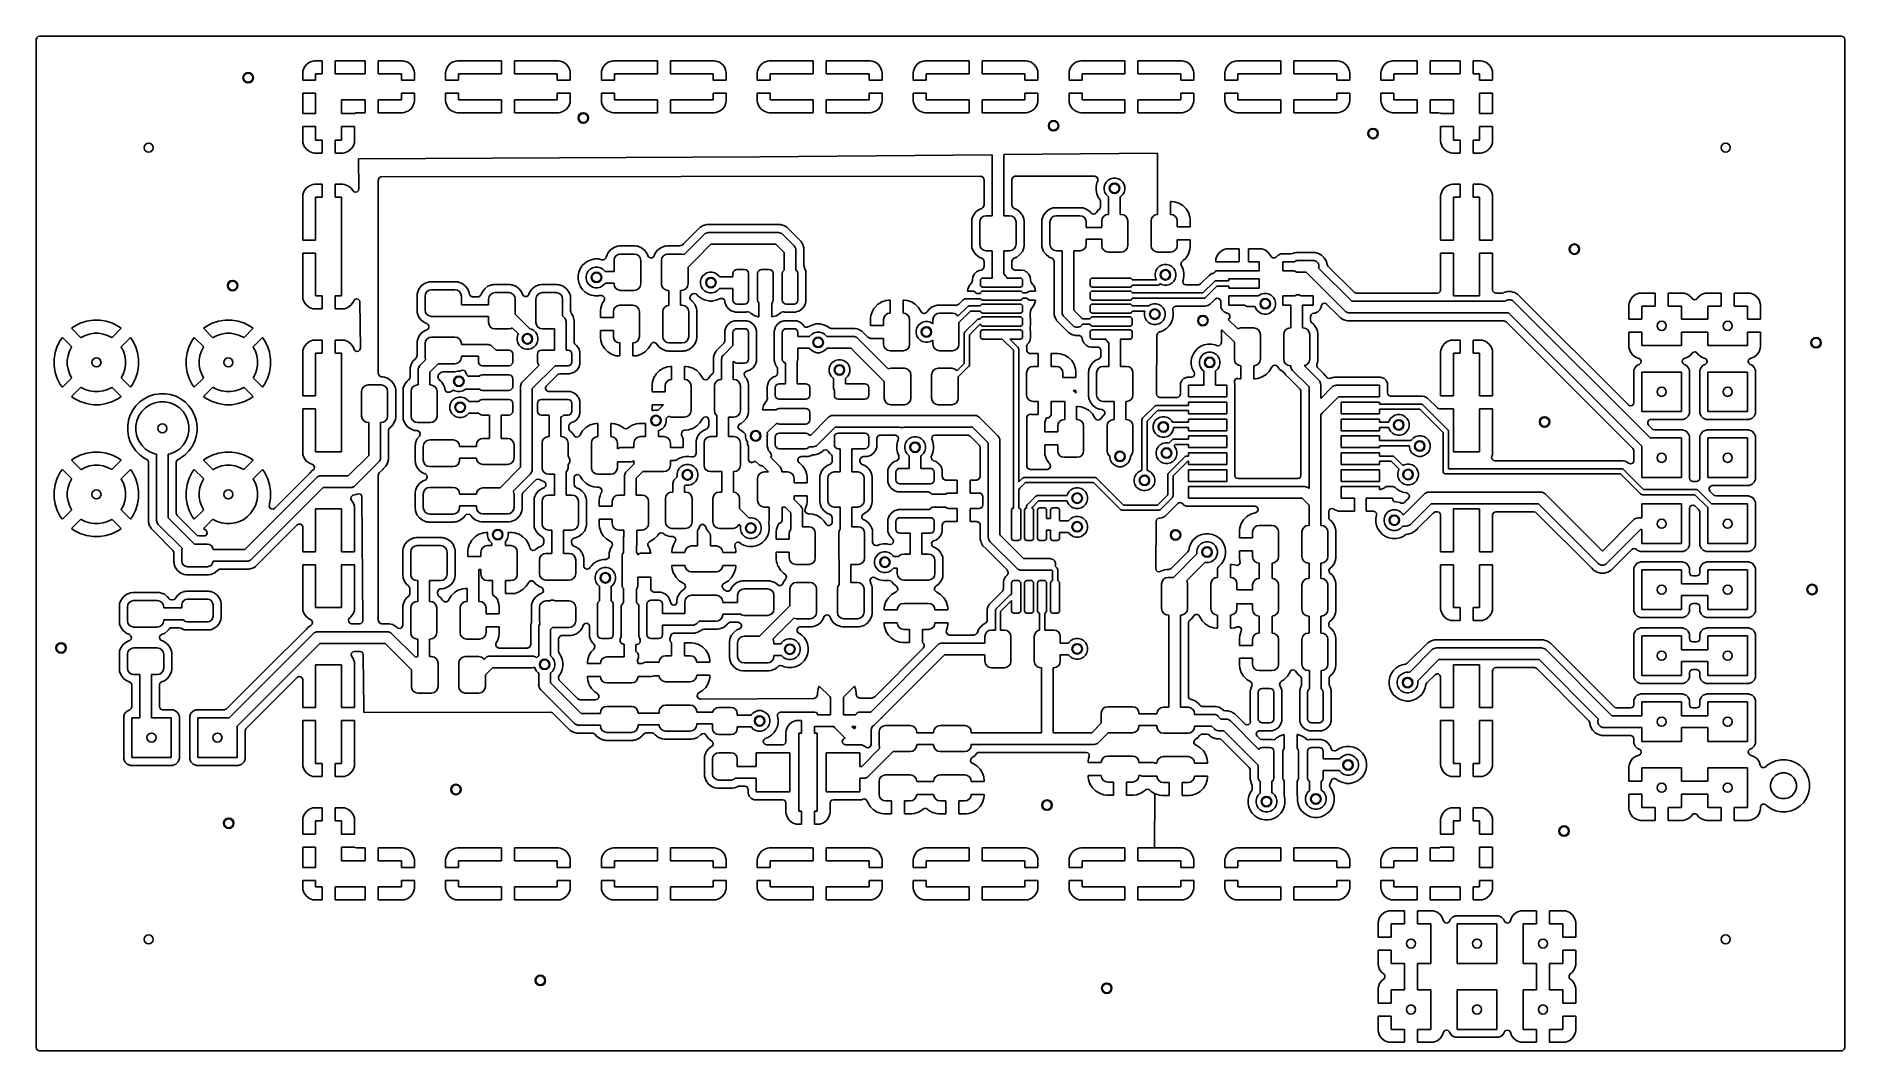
# Model space of a CAD drawing. Header units: inches. Extents: x 0.23 to 2.97, y 0.23 to 1.77.
import ezdxf

# ---------------------------------------------------------------- set-up
doc = ezdxf.new("R2010")
doc.units = ezdxf.units.IN
doc.header["$MEASUREMENT"] = 0
doc.layers.add('BLACK', color=250, linetype='CONTINUOUS')

msp = doc.modelspace()

# ---------------------------------------------------------------- linework, layer by layer
at = {"layer": 'BLACK', "linetype": 'CONTINUOUS'}
for p, q in [((0.2295, 1.764), (0.2303, 1.7666)), ((0.2295, 1.7137), (0.2295, 1.764)), ((0.2303, 1.7666), (0.2324, 1.7684)), ((0.2324, 1.7684), (0.2344, 1.7689)), ((0.2344, 1.7689), (0.7164, 1.7689)), ((0.7164, 1.7689), (2.9656, 1.7689)), ((2.9656, 1.7689), (2.9682, 1.7681)), ((2.9682, 1.7681), (2.97, 1.766)), ((2.97, 1.766), (2.9705, 1.764)), ((2.9705, 1.764), (2.9705, 1.6013)), ((0.6436, 1.7293), (0.6391, 1.7259)), ((0.6489, 1.7312), (0.6436, 1.7293)), ((0.6436, 1.7293), (0.6436, 1.7293)), ((0.6513, 1.7315), (0.6489, 1.7312)), ((0.6489, 1.7312), (0.6489, 1.7312)), ((0.663, 1.7315), (0.6513, 1.7315)), ((0.663, 1.7118), (0.663, 1.7315)), ((0.6827, 1.7315), (0.6827, 1.7118)), ((0.7168, 1.7315), (0.6827, 1.7315)), ((0.728, 1.7315), (0.7168, 1.7315)), ((0.728, 1.7118), (0.728, 1.7315)), ((0.785, 1.7315), (0.7476, 1.7315)), ((0.7476, 1.7315), (0.7476, 1.7118)), ((0.7873, 1.7312), (0.785, 1.7315)), ((0.7926, 1.7293), (0.7873, 1.7312)), ((0.7873, 1.7312), (0.7873, 1.7312)), ((0.7971, 1.7259), (0.7926, 1.7293)), ((0.7926, 1.7293), (0.7926, 1.7293)), ((0.8602, 1.7293), (0.8556, 1.7259)), ((0.8655, 1.7312), (0.8602, 1.7293)), ((0.8602, 1.7293), (0.8602, 1.7293)), ((0.8678, 1.7315), (0.8655, 1.7312)), ((0.8655, 1.7312), (0.8655, 1.7312)), ((0.9346, 1.7315), (0.8678, 1.7315)), ((0.9346, 1.7118), (0.9346, 1.7315)), ((1.0212, 1.7315), (0.9543, 1.7315)), ((0.9543, 1.7315), (0.9543, 1.7118)), ((1.0235, 1.7312), (1.0212, 1.7315)), ((1.0288, 1.7293), (1.0235, 1.7312)), ((1.0235, 1.7312), (1.0235, 1.7312)), ((1.0334, 1.7259), (1.0288, 1.7293)), ((1.0288, 1.7293), (1.0288, 1.7293)), ((1.0964, 1.7293), (1.0918, 1.7259)), ((1.1017, 1.7312), (1.0964, 1.7293)), ((1.0964, 1.7293), (1.0964, 1.7293)), ((1.104, 1.7315), (1.1017, 1.7312)), ((1.1017, 1.7312), (1.1017, 1.7312)), ((1.1709, 1.7315), (1.104, 1.7315)), ((1.1709, 1.7118), (1.1709, 1.7315)), ((1.2574, 1.7315), (1.1906, 1.7315)), ((1.1906, 1.7315), (1.1906, 1.7118)), ((1.2597, 1.7312), (1.2574, 1.7315)), ((1.265, 1.7293), (1.2597, 1.7312)), ((1.2597, 1.7312), (1.2597, 1.7312)), ((1.2696, 1.7259), (1.265, 1.7293)), ((1.265, 1.7293), (1.265, 1.7293)), ((1.3326, 1.7293), (1.3281, 1.7259)), ((1.3379, 1.7312), (1.3326, 1.7293)), ((1.3326, 1.7293), (1.3326, 1.7293)), ((1.3402, 1.7315), (1.3379, 1.7312)), ((1.3379, 1.7312), (1.3379, 1.7312)), ((1.4071, 1.7315), (1.3402, 1.7315)), ((1.4071, 1.7118), (1.4071, 1.7315)), ((1.4936, 1.7315), (1.4268, 1.7315)), ((1.4268, 1.7315), (1.4268, 1.7118)), ((1.496, 1.7312), (1.4936, 1.7315)), ((1.5013, 1.7293), (1.496, 1.7312)), ((1.496, 1.7312), (1.496, 1.7312)), ((1.5058, 1.7259), (1.5013, 1.7293)), ((1.5013, 1.7293), (1.5013, 1.7293)), ((1.5688, 1.7293), (1.5643, 1.7259)), ((1.5741, 1.7312), (1.5688, 1.7293)), ((1.5688, 1.7293), (1.5688, 1.7293)), ((1.5765, 1.7315), (1.5741, 1.7312)), ((1.5741, 1.7312), (1.5741, 1.7312)), ((1.6433, 1.7315), (1.5765, 1.7315)), ((1.6433, 1.7118), (1.6433, 1.7315)), ((1.7298, 1.7315), (1.663, 1.7315)), ((1.663, 1.7315), (1.663, 1.7118)), ((1.7322, 1.7312), (1.7298, 1.7315)), ((1.7375, 1.7293), (1.7322, 1.7312)), ((1.7322, 1.7312), (1.7322, 1.7312)), ((1.742, 1.7259), (1.7375, 1.7293)), ((1.7375, 1.7293), (1.7375, 1.7293)), ((1.805, 1.7293), (1.8005, 1.7259)), ((1.8103, 1.7312), (1.805, 1.7293)), ((1.805, 1.7293), (1.805, 1.7293)), ((1.8127, 1.7315), (1.8103, 1.7312)), ((1.8103, 1.7312), (1.8103, 1.7312)), ((1.8795, 1.7315), (1.8127, 1.7315)), ((1.8795, 1.7118), (1.8795, 1.7315)), ((1.9661, 1.7315), (1.8992, 1.7315)), ((1.8992, 1.7315), (1.8992, 1.7118)), ((1.9684, 1.7312), (1.9661, 1.7315)), ((1.9737, 1.7293), (1.9684, 1.7312)), ((1.9684, 1.7312), (1.9684, 1.7312)), ((1.9782, 1.7259), (1.9737, 1.7293)), ((1.9737, 1.7293), (1.9737, 1.7293)), ((2.0413, 1.7293), (2.0367, 1.7259)), ((2.0466, 1.7312), (2.0413, 1.7293)), ((2.0413, 1.7293), (2.0413, 1.7293)), ((2.0489, 1.7315), (2.0466, 1.7312)), ((2.0466, 1.7312), (2.0466, 1.7312)), ((2.1157, 1.7315), (2.0489, 1.7315)), ((2.1157, 1.7118), (2.1157, 1.7315)), ((2.2023, 1.7315), (2.1354, 1.7315)), ((2.1354, 1.7315), (2.1354, 1.7118)), ((2.2046, 1.7312), (2.2023, 1.7315)), ((2.2099, 1.7293), (2.2046, 1.7312)), ((2.2046, 1.7312), (2.2046, 1.7312)), ((2.2145, 1.7259), (2.2099, 1.7293)), ((2.2099, 1.7293), (2.2099, 1.7293)), ((2.2775, 1.7293), (2.2729, 1.7259)), ((2.2828, 1.7312), (2.2775, 1.7293)), ((2.2775, 1.7293), (2.2775, 1.7293)), ((2.2851, 1.7315), (2.2828, 1.7312)), ((2.2828, 1.7312), (2.2828, 1.7312)), ((2.3224, 1.7315), (2.2851, 1.7315)), ((2.3224, 1.7118), (2.3224, 1.7315)), ((2.3874, 1.7315), (2.3421, 1.7315)), ((2.3421, 1.7315), (2.3421, 1.7118)), ((2.3874, 1.7118), (2.3874, 1.7315)), ((2.4188, 1.7315), (2.4071, 1.7315)), ((2.4071, 1.7315), (2.4071, 1.7118)), ((2.4212, 1.7312), (2.4188, 1.7315)), ((2.4265, 1.7293), (2.4212, 1.7312)), ((2.4212, 1.7312), (2.4212, 1.7312)), ((2.431, 1.7259), (2.4265, 1.7293)), ((2.4265, 1.7293), (2.4265, 1.7293)), ((0.2295, 1.6518), (0.2295, 1.7137)), ((0.6337, 1.716), (0.6335, 1.7137)), ((0.6335, 1.7137), (0.6335, 1.702)), ((0.6335, 1.702), (0.6531, 1.702)), ((0.6357, 1.7213), (0.6337, 1.716)), ((0.6337, 1.716), (0.6337, 1.716)), ((0.6391, 1.7259), (0.6357, 1.7213)), ((0.6357, 1.7213), (0.6357, 1.7213)), ((0.6391, 1.7259), (0.6391, 1.7259)), ((0.6531, 1.702), (0.6531, 1.7118)), ((0.6531, 1.7118), (0.663, 1.7118)), ((0.6827, 1.7118), (0.6925, 1.7118)), ((0.6925, 1.7118), (0.728, 1.7118)), ((0.7476, 1.7118), (0.7831, 1.7118)), ((0.7831, 1.7118), (0.7831, 1.702)), ((0.7831, 1.702), (0.8028, 1.702)), ((0.8005, 1.7213), (0.7971, 1.7259)), ((0.7971, 1.7259), (0.7971, 1.7259)), ((0.8025, 1.716), (0.8005, 1.7213)), ((0.8005, 1.7213), (0.8005, 1.7213)), ((0.8028, 1.7137), (0.8025, 1.716)), ((0.8025, 1.716), (0.8025, 1.716)), ((0.8028, 1.702), (0.8028, 1.7137)), ((0.8028, 1.7137), (0.8028, 1.7137)), ((0.8503, 1.716), (0.85, 1.7137)), ((0.85, 1.7137), (0.85, 1.702)), ((0.85, 1.702), (0.8697, 1.702)), ((0.8522, 1.7213), (0.8503, 1.716)), ((0.8503, 1.716), (0.8503, 1.716)), ((0.8556, 1.7259), (0.8522, 1.7213)), ((0.8522, 1.7213), (0.8522, 1.7213)), ((0.8556, 1.7259), (0.8556, 1.7259)), ((0.8697, 1.702), (0.8697, 1.7118)), ((0.8697, 1.7118), (0.9346, 1.7118)), ((0.9543, 1.7118), (1.0193, 1.7118)), ((1.0193, 1.7118), (1.0193, 1.702)), ((1.0193, 1.702), (1.039, 1.702)), ((1.0367, 1.7213), (1.0334, 1.7259)), ((1.0334, 1.7259), (1.0334, 1.7259)), ((1.0387, 1.716), (1.0367, 1.7213)), ((1.0367, 1.7213), (1.0367, 1.7213)), ((1.039, 1.7137), (1.0387, 1.716)), ((1.0387, 1.716), (1.0387, 1.716)), ((1.039, 1.702), (1.039, 1.7137)), ((1.039, 1.7137), (1.039, 1.7137)), ((1.0865, 1.716), (1.0862, 1.7137)), ((1.0862, 1.7137), (1.0862, 1.702)), ((1.0862, 1.702), (1.1059, 1.702)), ((1.0885, 1.7213), (1.0865, 1.716)), ((1.0865, 1.716), (1.0865, 1.716)), ((1.0918, 1.7259), (1.0885, 1.7213)), ((1.0885, 1.7213), (1.0885, 1.7213)), ((1.0918, 1.7259), (1.0918, 1.7259)), ((1.1059, 1.702), (1.1059, 1.7118)), ((1.1059, 1.7118), (1.1709, 1.7118)), ((1.1906, 1.7118), (1.2555, 1.7118)), ((1.2555, 1.7118), (1.2555, 1.702)), ((1.2555, 1.702), (1.2752, 1.702)), ((1.273, 1.7213), (1.2696, 1.7259)), ((1.2696, 1.7259), (1.2696, 1.7259)), ((1.2749, 1.716), (1.273, 1.7213)), ((1.273, 1.7213), (1.273, 1.7213)), ((1.2752, 1.7137), (1.2749, 1.716)), ((1.2749, 1.716), (1.2749, 1.716)), ((1.2752, 1.702), (1.2752, 1.7137)), ((1.2752, 1.7137), (1.2752, 1.7137)), ((1.3227, 1.716), (1.3224, 1.7137)), ((1.3224, 1.7137), (1.3224, 1.702)), ((1.3224, 1.702), (1.3421, 1.702)), ((1.3247, 1.7213), (1.3227, 1.716)), ((1.3227, 1.716), (1.3227, 1.716)), ((1.3281, 1.7259), (1.3247, 1.7213)), ((1.3247, 1.7213), (1.3247, 1.7213)), ((1.3281, 1.7259), (1.3281, 1.7259)), ((1.3421, 1.702), (1.3421, 1.7118)), ((1.3421, 1.7118), (1.4071, 1.7118)), ((1.4268, 1.7118), (1.4917, 1.7118)), ((1.4917, 1.7118), (1.4917, 1.702)), ((1.4917, 1.702), (1.5114, 1.702)), ((1.5092, 1.7213), (1.5058, 1.7259)), ((1.5058, 1.7259), (1.5058, 1.7259)), ((1.5112, 1.716), (1.5092, 1.7213)), ((1.5092, 1.7213), (1.5092, 1.7213)), ((1.5114, 1.7137), (1.5112, 1.716)), ((1.5112, 1.716), (1.5112, 1.716)), ((1.5114, 1.702), (1.5114, 1.7137)), ((1.5114, 1.7137), (1.5114, 1.7137)), ((1.5589, 1.716), (1.5587, 1.7137)), ((1.5587, 1.7137), (1.5587, 1.702)), ((1.5587, 1.702), (1.5783, 1.702)), ((1.5609, 1.7213), (1.5589, 1.716)), ((1.5589, 1.716), (1.5589, 1.716)), ((1.5643, 1.7259), (1.5609, 1.7213)), ((1.5609, 1.7213), (1.5609, 1.7213)), ((1.5643, 1.7259), (1.5643, 1.7259)), ((1.5783, 1.702), (1.5783, 1.7118)), ((1.5783, 1.7118), (1.6433, 1.7118)), ((1.663, 1.7118), (1.728, 1.7118)), ((1.728, 1.7118), (1.728, 1.702)), ((1.728, 1.702), (1.7476, 1.702)), ((1.7454, 1.7213), (1.742, 1.7259)), ((1.742, 1.7259), (1.742, 1.7259)), ((1.7474, 1.716), (1.7454, 1.7213)), ((1.7454, 1.7213), (1.7454, 1.7213)), ((1.7476, 1.7137), (1.7474, 1.716)), ((1.7474, 1.716), (1.7474, 1.716)), ((1.7476, 1.702), (1.7476, 1.7137)), ((1.7476, 1.7137), (1.7476, 1.7137)), ((1.7951, 1.716), (1.7949, 1.7137)), ((1.7949, 1.7137), (1.7949, 1.702)), ((1.7949, 1.702), (1.8146, 1.702)), ((1.7971, 1.7213), (1.7951, 1.716)), ((1.7951, 1.716), (1.7951, 1.716)), ((1.8005, 1.7259), (1.7971, 1.7213)), ((1.7971, 1.7213), (1.7971, 1.7213)), ((1.8005, 1.7259), (1.8005, 1.7259)), ((1.8146, 1.702), (1.8146, 1.7118)), ((1.8146, 1.7118), (1.8795, 1.7118)), ((1.8992, 1.7118), (1.9642, 1.7118)), ((1.9642, 1.7118), (1.9642, 1.702)), ((1.9642, 1.702), (1.9839, 1.702)), ((1.9816, 1.7213), (1.9782, 1.7259)), ((1.9782, 1.7259), (1.9782, 1.7259)), ((1.9836, 1.716), (1.9816, 1.7213)), ((1.9816, 1.7213), (1.9816, 1.7213)), ((1.9839, 1.7137), (1.9836, 1.716)), ((1.9836, 1.716), (1.9836, 1.716)), ((1.9839, 1.702), (1.9839, 1.7137)), ((1.9839, 1.7137), (1.9839, 1.7137)), ((2.0314, 1.716), (2.0311, 1.7137)), ((2.0311, 1.7137), (2.0311, 1.702)), ((2.0311, 1.702), (2.0508, 1.702)), ((2.0333, 1.7213), (2.0314, 1.716)), ((2.0314, 1.716), (2.0314, 1.716)), ((2.0367, 1.7259), (2.0333, 1.7213)), ((2.0333, 1.7213), (2.0333, 1.7213)), ((2.0367, 1.7259), (2.0367, 1.7259)), ((2.0508, 1.702), (2.0508, 1.7118)), ((2.0508, 1.7118), (2.1157, 1.7118)), ((2.1354, 1.7118), (2.2004, 1.7118)), ((2.2004, 1.7118), (2.2004, 1.702)), ((2.2004, 1.702), (2.2201, 1.702)), ((2.2178, 1.7213), (2.2145, 1.7259)), ((2.2145, 1.7259), (2.2145, 1.7259)), ((2.2198, 1.716), (2.2178, 1.7213)), ((2.2178, 1.7213), (2.2178, 1.7213)), ((2.2201, 1.7137), (2.2198, 1.716)), ((2.2198, 1.716), (2.2198, 1.716)), ((2.2201, 1.702), (2.2201, 1.7137)), ((2.2201, 1.7137), (2.2201, 1.7137)), ((2.2676, 1.716), (2.2673, 1.7137)), ((2.2673, 1.7137), (2.2673, 1.702)), ((2.2673, 1.702), (2.287, 1.702)), ((2.2696, 1.7213), (2.2676, 1.716)), ((2.2676, 1.716), (2.2676, 1.716)), ((2.2729, 1.7259), (2.2696, 1.7213)), ((2.2696, 1.7213), (2.2696, 1.7213)), ((2.2729, 1.7259), (2.2729, 1.7259)), ((2.287, 1.702), (2.287, 1.7118)), ((2.287, 1.7118), (2.3224, 1.7118)), ((2.3421, 1.7118), (2.3776, 1.7118)), ((2.3776, 1.7118), (2.3874, 1.7118)), ((2.4071, 1.7118), (2.4169, 1.7118)), ((2.4169, 1.7118), (2.4169, 1.702)), ((2.4169, 1.702), (2.4366, 1.702)), ((2.4344, 1.7213), (2.431, 1.7259)), ((2.431, 1.7259), (2.431, 1.7259)), ((2.4364, 1.716), (2.4344, 1.7213)), ((2.4344, 1.7213), (2.4344, 1.7213)), ((2.4366, 1.7137), (2.4364, 1.716)), ((2.4364, 1.716), (2.4364, 1.716)), ((2.4366, 1.702), (2.4366, 1.7137)), ((2.4366, 1.7137), (2.4366, 1.7137)), ((0.6531, 1.6823), (0.6335, 1.6823)), ((0.6335, 1.6823), (0.6335, 1.6518)), ((0.6531, 1.6724), (0.6531, 1.6823)), ((0.6531, 1.6518), (0.6531, 1.6724)), ((0.728, 1.6724), (0.6925, 1.6724)), ((0.6925, 1.6724), (0.6925, 1.6518)), ((0.728, 1.6528), (0.728, 1.6724)), ((0.7831, 1.6724), (0.7476, 1.6724)), ((0.7476, 1.6724), (0.7476, 1.6528)), ((0.8028, 1.6823), (0.7831, 1.6823)), ((0.7831, 1.6823), (0.7831, 1.6724)), ((0.8028, 1.6706), (0.8028, 1.6823)), ((0.8697, 1.6823), (0.85, 1.6823)), ((0.85, 1.6823), (0.85, 1.6706)), ((0.8697, 1.6724), (0.8697, 1.6823)), ((0.9346, 1.6724), (0.8697, 1.6724)), ((0.9346, 1.6528), (0.9346, 1.6724)), ((1.0193, 1.6724), (0.9543, 1.6724)), ((0.9543, 1.6724), (0.9543, 1.6528)), ((1.039, 1.6823), (1.0193, 1.6823)), ((1.0193, 1.6823), (1.0193, 1.6724)), ((1.039, 1.6706), (1.039, 1.6823)), ((1.1059, 1.6823), (1.0862, 1.6823)), ((1.0862, 1.6823), (1.0862, 1.6706)), ((1.1059, 1.6724), (1.1059, 1.6823)), ((1.1709, 1.6724), (1.1059, 1.6724)), ((1.1709, 1.6528), (1.1709, 1.6724)), ((1.2555, 1.6724), (1.1906, 1.6724)), ((1.1906, 1.6724), (1.1906, 1.6528)), ((1.2752, 1.6823), (1.2555, 1.6823)), ((1.2555, 1.6823), (1.2555, 1.6724)), ((1.2752, 1.6706), (1.2752, 1.6823)), ((1.3421, 1.6823), (1.3224, 1.6823)), ((1.3224, 1.6823), (1.3224, 1.6706)), ((1.3421, 1.6724), (1.3421, 1.6823)), ((1.4071, 1.6724), (1.3421, 1.6724)), ((1.4071, 1.6528), (1.4071, 1.6724)), ((1.4917, 1.6724), (1.4268, 1.6724)), ((1.4268, 1.6724), (1.4268, 1.6528)), ((1.5114, 1.6823), (1.4917, 1.6823)), ((1.4917, 1.6823), (1.4917, 1.6724)), ((1.5114, 1.6706), (1.5114, 1.6823)), ((1.5783, 1.6823), (1.5587, 1.6823)), ((1.5587, 1.6823), (1.5587, 1.6706)), ((1.5783, 1.6724), (1.5783, 1.6823)), ((1.6433, 1.6724), (1.5783, 1.6724)), ((1.6433, 1.6528), (1.6433, 1.6724)), ((1.728, 1.6724), (1.663, 1.6724)), ((1.663, 1.6724), (1.663, 1.6528)), ((1.7476, 1.6823), (1.728, 1.6823)), ((1.728, 1.6823), (1.728, 1.6724)), ((1.7476, 1.6706), (1.7476, 1.6823)), ((1.8146, 1.6823), (1.7949, 1.6823)), ((1.7949, 1.6823), (1.7949, 1.6706)), ((1.8146, 1.6724), (1.8146, 1.6823)), ((1.8795, 1.6724), (1.8146, 1.6724)), ((1.8795, 1.6528), (1.8795, 1.6724)), ((1.9642, 1.6724), (1.8992, 1.6724)), ((1.8992, 1.6724), (1.8992, 1.6528)), ((1.9839, 1.6823), (1.9642, 1.6823)), ((1.9642, 1.6823), (1.9642, 1.6724)), ((1.9839, 1.6706), (1.9839, 1.6823)), ((2.0508, 1.6823), (2.0311, 1.6823)), ((2.0311, 1.6823), (2.0311, 1.6706)), ((2.0508, 1.6724), (2.0508, 1.6823)), ((2.1157, 1.6724), (2.0508, 1.6724)), ((2.1157, 1.6528), (2.1157, 1.6724)), ((2.2004, 1.6724), (2.1354, 1.6724)), ((2.1354, 1.6724), (2.1354, 1.6528)), ((2.2201, 1.6823), (2.2004, 1.6823)), ((2.2004, 1.6823), (2.2004, 1.6724)), ((2.2201, 1.6706), (2.2201, 1.6823)), ((2.287, 1.6823), (2.2673, 1.6823)), ((2.2673, 1.6823), (2.2673, 1.6706)), ((2.287, 1.6724), (2.287, 1.6823)), ((2.3224, 1.6724), (2.287, 1.6724)), ((2.3224, 1.6528), (2.3224, 1.6724)), ((2.3776, 1.6724), (2.3421, 1.6724)), ((2.3421, 1.6724), (2.3421, 1.6528)), ((2.3776, 1.6518), (2.3776, 1.6724)), ((2.4366, 1.6823), (2.4169, 1.6823)), ((2.4169, 1.6823), (2.4169, 1.6724)), ((2.4169, 1.6724), (2.4169, 1.6518)), ((2.4366, 1.6518), (2.4366, 1.6823)), ((0.2295, 1.6095), (0.2295, 1.6518)), ((0.6335, 1.6518), (0.6531, 1.6518)), ((0.6925, 1.6518), (0.7126, 1.6518)), ((0.7126, 1.6518), (0.7142, 1.6526)), ((0.7142, 1.6526), (0.7152, 1.6528)), ((0.7152, 1.6528), (0.7175, 1.6528)), ((0.7175, 1.6528), (0.728, 1.6528)), ((0.7476, 1.6528), (0.785, 1.6528)), ((0.785, 1.6528), (0.7873, 1.653)), ((0.785, 1.6528), (0.785, 1.6528)), ((0.7873, 1.653), (0.7926, 1.655)), ((0.7873, 1.653), (0.7873, 1.653)), ((0.7926, 1.655), (0.7971, 1.6584)), ((0.7926, 1.655), (0.7926, 1.655)), ((0.7971, 1.6584), (0.8005, 1.6629)), ((0.7971, 1.6584), (0.7971, 1.6584)), ((0.8005, 1.6629), (0.8025, 1.6682)), ((0.8005, 1.6629), (0.8005, 1.6629)), ((0.8025, 1.6682), (0.8028, 1.6706)), ((0.8025, 1.6682), (0.8025, 1.6682)), ((0.8028, 1.6706), (0.8028, 1.6706)), ((0.85, 1.6706), (0.8503, 1.6682)), ((0.8503, 1.6682), (0.8503, 1.6682)), ((0.8503, 1.6682), (0.8522, 1.6629)), ((0.8522, 1.6629), (0.8522, 1.6629)), ((0.8522, 1.6629), (0.8556, 1.6584)), ((0.8556, 1.6584), (0.8556, 1.6584)), ((0.8556, 1.6584), (0.8602, 1.655)), ((0.8602, 1.655), (0.8602, 1.655)), ((0.8602, 1.655), (0.8655, 1.653)), ((0.8655, 1.653), (0.8655, 1.653)), ((0.8655, 1.653), (0.8678, 1.6528)), ((0.8678, 1.6528), (0.8678, 1.6528)), ((0.8678, 1.6528), (0.9346, 1.6528)), ((0.9543, 1.6528), (1.0212, 1.6528)), ((1.0212, 1.6528), (1.0235, 1.653)), ((1.0212, 1.6528), (1.0212, 1.6528)), ((1.0235, 1.653), (1.0288, 1.655)), ((1.0235, 1.653), (1.0235, 1.653)), ((1.0288, 1.655), (1.0334, 1.6584)), ((1.0288, 1.655), (1.0288, 1.655)), ((1.0334, 1.6584), (1.0367, 1.6629)), ((1.0334, 1.6584), (1.0334, 1.6584)), ((1.0367, 1.6629), (1.0387, 1.6682)), ((1.0367, 1.6629), (1.0367, 1.6629)), ((1.0387, 1.6682), (1.039, 1.6706)), ((1.0387, 1.6682), (1.0387, 1.6682)), ((1.039, 1.6706), (1.039, 1.6706)), ((1.0862, 1.6706), (1.0865, 1.6682)), ((1.0865, 1.6682), (1.0865, 1.6682)), ((1.0865, 1.6682), (1.0885, 1.6629)), ((1.0885, 1.6629), (1.0885, 1.6629)), ((1.0885, 1.6629), (1.0918, 1.6584)), ((1.0918, 1.6584), (1.0918, 1.6584)), ((1.0918, 1.6584), (1.0964, 1.655)), ((1.0964, 1.655), (1.0964, 1.655)), ((1.0964, 1.655), (1.1017, 1.653)), ((1.1017, 1.653), (1.1017, 1.653)), ((1.1017, 1.653), (1.104, 1.6528)), ((1.104, 1.6528), (1.104, 1.6528)), ((1.104, 1.6528), (1.1709, 1.6528)), ((1.1906, 1.6528), (1.2574, 1.6528)), ((1.2574, 1.6528), (1.2597, 1.653)), ((1.2574, 1.6528), (1.2574, 1.6528)), ((1.2597, 1.653), (1.265, 1.655)), ((1.2597, 1.653), (1.2597, 1.653)), ((1.265, 1.655), (1.2696, 1.6584)), ((1.265, 1.655), (1.265, 1.655)), ((1.2696, 1.6584), (1.273, 1.6629)), ((1.2696, 1.6584), (1.2696, 1.6584)), ((1.273, 1.6629), (1.2749, 1.6682)), ((1.273, 1.6629), (1.273, 1.6629)), ((1.2749, 1.6682), (1.2752, 1.6706)), ((1.2749, 1.6682), (1.2749, 1.6682)), ((1.2752, 1.6706), (1.2752, 1.6706)), ((1.3224, 1.6706), (1.3227, 1.6682)), ((1.3227, 1.6682), (1.3227, 1.6682)), ((1.3227, 1.6682), (1.3247, 1.6629)), ((1.3247, 1.6629), (1.3247, 1.6629)), ((1.3247, 1.6629), (1.3281, 1.6584)), ((1.3281, 1.6584), (1.3281, 1.6584)), ((1.3281, 1.6584), (1.3326, 1.655)), ((1.3326, 1.655), (1.3326, 1.655)), ((1.3326, 1.655), (1.3379, 1.653)), ((1.3379, 1.653), (1.3379, 1.653)), ((1.3379, 1.653), (1.3402, 1.6528)), ((1.3402, 1.6528), (1.3402, 1.6528)), ((1.3402, 1.6528), (1.4071, 1.6528)), ((1.4268, 1.6528), (1.4936, 1.6528)), ((1.4936, 1.6528), (1.496, 1.653)), ((1.4936, 1.6528), (1.4936, 1.6528)), ((1.496, 1.653), (1.5013, 1.655)), ((1.496, 1.653), (1.496, 1.653)), ((1.5013, 1.655), (1.5058, 1.6584)), ((1.5013, 1.655), (1.5013, 1.655)), ((1.5058, 1.6584), (1.5092, 1.6629)), ((1.5058, 1.6584), (1.5058, 1.6584)), ((1.5092, 1.6629), (1.5112, 1.6682)), ((1.5092, 1.6629), (1.5092, 1.6629)), ((1.5112, 1.6682), (1.5114, 1.6706)), ((1.5112, 1.6682), (1.5112, 1.6682)), ((1.5114, 1.6706), (1.5114, 1.6706)), ((1.5587, 1.6706), (1.5589, 1.6682)), ((1.5589, 1.6682), (1.5589, 1.6682)), ((1.5589, 1.6682), (1.5609, 1.6629)), ((1.5609, 1.6629), (1.5609, 1.6629)), ((1.5609, 1.6629), (1.5643, 1.6584)), ((1.5643, 1.6584), (1.5643, 1.6584)), ((1.5643, 1.6584), (1.5688, 1.655)), ((1.5688, 1.655), (1.5688, 1.655)), ((1.5688, 1.655), (1.5741, 1.653)), ((1.5741, 1.653), (1.5741, 1.653)), ((1.5741, 1.653), (1.5765, 1.6528)), ((1.5765, 1.6528), (1.5765, 1.6528)), ((1.5765, 1.6528), (1.6433, 1.6528)), ((1.663, 1.6528), (1.7298, 1.6528)), ((1.7298, 1.6528), (1.7322, 1.653)), ((1.7298, 1.6528), (1.7298, 1.6528)), ((1.7322, 1.653), (1.7375, 1.655)), ((1.7322, 1.653), (1.7322, 1.653)), ((1.7375, 1.655), (1.742, 1.6584)), ((1.7375, 1.655), (1.7375, 1.655)), ((1.742, 1.6584), (1.7454, 1.6629)), ((1.742, 1.6584), (1.742, 1.6584)), ((1.7454, 1.6629), (1.7474, 1.6682)), ((1.7454, 1.6629), (1.7454, 1.6629)), ((1.7474, 1.6682), (1.7476, 1.6706)), ((1.7474, 1.6682), (1.7474, 1.6682)), ((1.7476, 1.6706), (1.7476, 1.6706)), ((1.7949, 1.6706), (1.7951, 1.6682)), ((1.7951, 1.6682), (1.7951, 1.6682)), ((1.7951, 1.6682), (1.7971, 1.6629)), ((1.7971, 1.6629), (1.7971, 1.6629)), ((1.7971, 1.6629), (1.8005, 1.6584)), ((1.8005, 1.6584), (1.8005, 1.6584)), ((1.8005, 1.6584), (1.805, 1.655)), ((1.805, 1.655), (1.805, 1.655)), ((1.805, 1.655), (1.8103, 1.653)), ((1.8103, 1.653), (1.8103, 1.653)), ((1.8103, 1.653), (1.8127, 1.6528)), ((1.8127, 1.6528), (1.8127, 1.6528)), ((1.8127, 1.6528), (1.8795, 1.6528)), ((1.8992, 1.6528), (1.9661, 1.6528)), ((1.9661, 1.6528), (1.9684, 1.653)), ((1.9661, 1.6528), (1.9661, 1.6528)), ((1.9684, 1.653), (1.9737, 1.655)), ((1.9684, 1.653), (1.9684, 1.653)), ((1.9737, 1.655), (1.9782, 1.6584)), ((1.9737, 1.655), (1.9737, 1.655)), ((1.9782, 1.6584), (1.9816, 1.6629)), ((1.9782, 1.6584), (1.9782, 1.6584)), ((1.9816, 1.6629), (1.9836, 1.6682)), ((1.9816, 1.6629), (1.9816, 1.6629)), ((1.9836, 1.6682), (1.9839, 1.6706)), ((1.9836, 1.6682), (1.9836, 1.6682)), ((1.9839, 1.6706), (1.9839, 1.6706)), ((2.0311, 1.6706), (2.0314, 1.6682)), ((2.0314, 1.6682), (2.0314, 1.6682)), ((2.0314, 1.6682), (2.0333, 1.6629)), ((2.0333, 1.6629), (2.0333, 1.6629)), ((2.0333, 1.6629), (2.0367, 1.6584)), ((2.0367, 1.6584), (2.0367, 1.6584)), ((2.0367, 1.6584), (2.0413, 1.655)), ((2.0413, 1.655), (2.0413, 1.655)), ((2.0413, 1.655), (2.0466, 1.653)), ((2.0466, 1.653), (2.0466, 1.653)), ((2.0466, 1.653), (2.0489, 1.6528)), ((2.0489, 1.6528), (2.0489, 1.6528)), ((2.0489, 1.6528), (2.1157, 1.6528)), ((2.1354, 1.6528), (2.2023, 1.6528)), ((2.2023, 1.6528), (2.2046, 1.653)), ((2.2023, 1.6528), (2.2023, 1.6528)), ((2.2046, 1.653), (2.2099, 1.655)), ((2.2046, 1.653), (2.2046, 1.653)), ((2.2099, 1.655), (2.2145, 1.6584)), ((2.2099, 1.655), (2.2099, 1.655)), ((2.2145, 1.6584), (2.2178, 1.6629)), ((2.2145, 1.6584), (2.2145, 1.6584)), ((2.2178, 1.6629), (2.2198, 1.6682)), ((2.2178, 1.6629), (2.2178, 1.6629)), ((2.2198, 1.6682), (2.2201, 1.6706)), ((2.2198, 1.6682), (2.2198, 1.6682)), ((2.2201, 1.6706), (2.2201, 1.6706)), ((2.2673, 1.6706), (2.2676, 1.6682)), ((2.2676, 1.6682), (2.2676, 1.6682)), ((2.2676, 1.6682), (2.2696, 1.6629)), ((2.2696, 1.6629), (2.2696, 1.6629)), ((2.2696, 1.6629), (2.2729, 1.6584)), ((2.2729, 1.6584), (2.2729, 1.6584)), ((2.2729, 1.6584), (2.2775, 1.655)), ((2.2775, 1.655), (2.2775, 1.655)), ((2.2775, 1.655), (2.2828, 1.653)), ((2.2828, 1.653), (2.2828, 1.653)), ((2.2828, 1.653), (2.2851, 1.6528)), ((2.2851, 1.6528), (2.2851, 1.6528)), ((2.2851, 1.6528), (2.3224, 1.6528)), ((2.3421, 1.6528), (2.3549, 1.6528)), ((2.3549, 1.6528), (2.3575, 1.652)), ((2.3575, 1.652), (2.3578, 1.6518)), ((2.3578, 1.6518), (2.3776, 1.6518)), ((2.4169, 1.6518), (2.4366, 1.6518)), ((0.6531, 1.6321), (0.6335, 1.6321)), ((0.6335, 1.6321), (0.6335, 1.6095)), ((0.6531, 1.6114), (0.6531, 1.6321)), ((0.7122, 1.6321), (0.6925, 1.6321)), ((0.6925, 1.6321), (0.6925, 1.6114)), ((0.7122, 1.6095), (0.7122, 1.6321)), ((2.3776, 1.6321), (2.3579, 1.6321)), ((2.3579, 1.6321), (2.3579, 1.6095)), ((2.3776, 1.6114), (2.3776, 1.6321)), ((2.4366, 1.6321), (2.4169, 1.6321)), ((2.4169, 1.6321), (2.4169, 1.6114)), ((2.4366, 1.6095), (2.4366, 1.6321)), ((0.2295, 1.5267), (0.2295, 1.6095)), ((0.6335, 1.6095), (0.6337, 1.6072)), ((0.6337, 1.6072), (0.6337, 1.6072)), ((0.6337, 1.6072), (0.6357, 1.6019)), ((0.6357, 1.6019), (0.6357, 1.6019)), ((0.6357, 1.6019), (0.6391, 1.5974)), ((0.6391, 1.5974), (0.6391, 1.5974)), ((0.6391, 1.5974), (0.6436, 1.594)), ((0.6436, 1.594), (0.6436, 1.594)), ((0.6436, 1.594), (0.6489, 1.592)), ((0.6489, 1.592), (0.6489, 1.592)), ((0.6489, 1.592), (0.6513, 1.5917)), ((0.6513, 1.5917), (0.6513, 1.5917)), ((0.6513, 1.5917), (0.663, 1.5917)), ((0.663, 1.6114), (0.6531, 1.6114)), ((0.663, 1.5917), (0.663, 1.6114)), ((0.6925, 1.6114), (0.6827, 1.6114)), ((0.6827, 1.6114), (0.6827, 1.5917)), ((0.6827, 1.5917), (0.6944, 1.5917)), ((0.6944, 1.5917), (0.6967, 1.592)), ((0.6944, 1.5917), (0.6944, 1.5917)), ((0.6967, 1.592), (0.7021, 1.594)), ((0.6967, 1.592), (0.6967, 1.592)), ((0.7021, 1.594), (0.7066, 1.5974)), ((0.7021, 1.594), (0.7021, 1.594)), ((0.7066, 1.5974), (0.71, 1.6019)), ((0.7066, 1.5974), (0.7066, 1.5974)), ((0.71, 1.6019), (0.712, 1.6072)), ((0.71, 1.6019), (0.71, 1.6019)), ((0.712, 1.6072), (0.7122, 1.6095)), ((0.712, 1.6072), (0.712, 1.6072)), ((0.7122, 1.6095), (0.7122, 1.6095)), ((1.9291, 1.5915), (1.6959, 1.5893)), ((1.9291, 1.5765), (1.9291, 1.5915)), ((1.9291, 1.5915), (1.9291, 1.5915)), ((2.3579, 1.6095), (2.3581, 1.6072)), ((2.3581, 1.6072), (2.3581, 1.6072)), ((2.3581, 1.6072), (2.3601, 1.6019)), ((2.3601, 1.6019), (2.3601, 1.6019)), ((2.3601, 1.6019), (2.3635, 1.5974)), ((2.3635, 1.5974), (2.3635, 1.5974)), ((2.3635, 1.5974), (2.3658, 1.5956)), ((2.3658, 1.5956), (2.368, 1.594)), ((2.368, 1.594), (2.368, 1.594)), ((2.368, 1.594), (2.3733, 1.592)), ((2.3733, 1.592), (2.3733, 1.592)), ((2.3733, 1.592), (2.3757, 1.5917)), ((2.3757, 1.5917), (2.3757, 1.5917)), ((2.3757, 1.5917), (2.3874, 1.5917)), ((2.3874, 1.6114), (2.3776, 1.6114)), ((2.3874, 1.5917), (2.3874, 1.6114)), ((2.4169, 1.6114), (2.4071, 1.6114)), ((2.4071, 1.6114), (2.4071, 1.5917)), ((2.4071, 1.5917), (2.4188, 1.5917)), ((2.4188, 1.5917), (2.4212, 1.592)), ((2.4188, 1.5917), (2.4188, 1.5917)), ((2.4212, 1.592), (2.4265, 1.594)), ((2.4212, 1.592), (2.4212, 1.592)), ((2.4265, 1.594), (2.4295, 1.5962)), ((2.4265, 1.594), (2.4265, 1.594)), ((2.4295, 1.5962), (2.431, 1.5974)), ((2.4295, 1.5962), (2.4295, 1.5962)), ((2.431, 1.5974), (2.4344, 1.6019)), ((2.4344, 1.6019), (2.4364, 1.6072)), ((2.4344, 1.6019), (2.4344, 1.6019)), ((2.4364, 1.6072), (2.4366, 1.6095)), ((2.4364, 1.6072), (2.4364, 1.6072)), ((2.4366, 1.6095), (2.4366, 1.6095)), ((2.9705, 1.6013), (2.9705, 0.236)), ((1.3264, 1.5858), (0.7182, 1.5829)), ((0.7182, 1.5829), (0.7186, 1.5375)), ((1.6781, 1.5891), (1.3264, 1.5858)), ((1.3264, 1.5858), (1.3264, 1.5858)), ((1.6781, 1.4968), (1.6781, 1.5891)), ((1.6959, 1.5893), (1.6959, 1.4968)), ((1.9289, 1.5267), (1.9291, 1.5765)), ((0.6391, 1.5389), (0.6357, 1.5343)), ((0.6436, 1.5423), (0.6391, 1.5389)), ((0.6391, 1.5389), (0.6391, 1.5389)), ((0.6489, 1.5442), (0.6436, 1.5423)), ((0.6436, 1.5423), (0.6436, 1.5423)), ((0.6513, 1.5445), (0.6489, 1.5442)), ((0.6489, 1.5442), (0.6489, 1.5442)), ((0.663, 1.5445), (0.6513, 1.5445)), ((0.663, 1.5248), (0.663, 1.5445)), ((0.6944, 1.5445), (0.6827, 1.5445)), ((0.6827, 1.5445), (0.6827, 1.5248)), ((0.6967, 1.5442), (0.6944, 1.5445)), ((0.7021, 1.5423), (0.6967, 1.5442)), ((0.6967, 1.5442), (0.6967, 1.5442)), ((0.7066, 1.5389), (0.7021, 1.5423)), ((0.7021, 1.5423), (0.7021, 1.5423)), ((0.7098, 1.5345), (0.7066, 1.5389)), ((0.7186, 1.5375), (0.7179, 1.5349)), ((0.748, 1.5503), (0.7482, 1.5517)), ((0.748, 1.406), (0.748, 1.5503)), ((0.7482, 1.5517), (0.7484, 1.5523)), ((0.7482, 1.5517), (0.7482, 1.5517)), ((0.7484, 1.5523), (0.7499, 1.5546)), ((0.7499, 1.5546), (0.7521, 1.5557)), ((0.7499, 1.5546), (0.7499, 1.5546)), ((0.7521, 1.5557), (0.7524, 1.5558)), ((0.7524, 1.5558), (0.7534, 1.5559)), ((0.7534, 1.5559), (1.6604, 1.5566)), ((1.6604, 1.5566), (1.6618, 1.5564)), ((1.6618, 1.5564), (1.6619, 1.5564)), ((1.6619, 1.5564), (1.6624, 1.5562)), ((1.6624, 1.5562), (1.6647, 1.5547)), ((1.6647, 1.5547), (1.6647, 1.5547)), ((1.6647, 1.5547), (1.6647, 1.5547)), ((1.6647, 1.5547), (1.6658, 1.5525)), ((1.6658, 1.5525), (1.6659, 1.5523)), ((1.6659, 1.5523), (1.6659, 1.5522)), ((1.6659, 1.5522), (1.666, 1.5512)), ((1.666, 1.5512), (1.666, 1.5133)), ((1.708, 1.5511), (1.7082, 1.5524)), ((1.708, 1.5132), (1.708, 1.5511)), ((1.7082, 1.5525), (1.7084, 1.553)), ((1.7082, 1.5524), (1.7082, 1.5525)), ((1.7084, 1.553), (1.7099, 1.5553)), ((1.7099, 1.5554), (1.7121, 1.5565)), ((1.7099, 1.5553), (1.7099, 1.5554)), ((1.7121, 1.5565), (1.7124, 1.5565)), ((1.7124, 1.5565), (1.7134, 1.5566)), ((1.7134, 1.5566), (1.8331, 1.5567)), ((1.8331, 1.5567), (1.8345, 1.5565)), ((1.8345, 1.5565), (1.835, 1.5564)), ((1.835, 1.5564), (1.8373, 1.5549)), ((1.8368, 1.5464), (1.8358, 1.541)), ((1.8358, 1.541), (1.8358, 1.541)), ((1.8358, 1.541), (1.8358, 1.5355)), ((1.8358, 1.5355), (1.8358, 1.5355)), ((1.8358, 1.5355), (1.8358, 1.5355)), ((1.8358, 1.5355), (1.8368, 1.5301)), ((1.8382, 1.5496), (1.8368, 1.5464)), ((1.8368, 1.5464), (1.8368, 1.5464)), ((1.8373, 1.5549), (1.8385, 1.5524)), ((1.8385, 1.5522), (1.8382, 1.5496)), ((1.8385, 1.5524), (1.8385, 1.5522)), ((1.8481, 1.5403), (1.8491, 1.5443)), ((1.8481, 1.5362), (1.8481, 1.5403)), ((1.8491, 1.5322), (1.8481, 1.5362)), ((1.8491, 1.5443), (1.8512, 1.5478)), ((1.8512, 1.5478), (1.8541, 1.5508)), ((1.8541, 1.5508), (1.8576, 1.5528)), ((1.8576, 1.5528), (1.8616, 1.5539)), ((1.8616, 1.5539), (1.8657, 1.5539)), ((1.8657, 1.5539), (1.8697, 1.5528)), ((1.8697, 1.5528), (1.8733, 1.5508)), ((1.8733, 1.5508), (1.8762, 1.5478)), ((1.8762, 1.5478), (1.8782, 1.5443)), ((1.8782, 1.5443), (1.8793, 1.5403)), ((1.8793, 1.5362), (1.8782, 1.5322)), ((1.8793, 1.5403), (1.8793, 1.5362)), ((2.3635, 1.5389), (2.3601, 1.5343)), ((2.368, 1.5423), (2.3635, 1.5389)), ((2.3635, 1.5389), (2.3635, 1.5389)), ((2.3733, 1.5442), (2.368, 1.5423)), ((2.368, 1.5423), (2.368, 1.5423)), ((2.3757, 1.5445), (2.3733, 1.5442)), ((2.3733, 1.5442), (2.3733, 1.5442)), ((2.3874, 1.5445), (2.3757, 1.5445)), ((2.3874, 1.5248), (2.3874, 1.5445)), ((2.4188, 1.5445), (2.4071, 1.5445)), ((2.4071, 1.5445), (2.4071, 1.5248)), ((2.4212, 1.5442), (2.4188, 1.5445)), ((2.4265, 1.5423), (2.4212, 1.5442)), ((2.4212, 1.5442), (2.4212, 1.5442)), ((2.431, 1.5389), (2.4265, 1.5423)), ((2.4265, 1.5423), (2.4265, 1.5423)), ((2.4344, 1.5343), (2.431, 1.5389)), ((2.431, 1.5389), (2.431, 1.5389)), ((0.2295, 1.3733), (0.2295, 1.5267)), ((0.6337, 1.529), (0.6335, 1.5267)), ((0.6335, 1.5267), (0.6335, 1.4598)), ((0.6357, 1.5343), (0.6337, 1.529)), ((0.6337, 1.529), (0.6337, 1.529)), ((0.6357, 1.5343), (0.6357, 1.5343)), ((0.6531, 1.4598), (0.6531, 1.5248)), ((0.6531, 1.5248), (0.663, 1.5248)), ((0.6827, 1.5248), (0.6925, 1.5248)), ((0.6925, 1.5248), (0.6925, 1.3752)), ((0.7106, 1.5337), (0.7098, 1.5345)), ((0.7131, 1.5326), (0.7106, 1.5337)), ((0.7158, 1.533), (0.7131, 1.5326)), ((0.7179, 1.5349), (0.7158, 1.533)), ((1.6624, 1.5079), (1.6584, 1.5063)), ((1.6638, 1.5087), (1.6624, 1.5079)), ((1.6641, 1.509), (1.6638, 1.5087)), ((1.6656, 1.5114), (1.6641, 1.509)), ((1.6658, 1.5119), (1.6656, 1.5114)), ((1.666, 1.5133), (1.6658, 1.5119)), ((1.7083, 1.5116), (1.708, 1.5132)), ((1.7085, 1.5111), (1.7083, 1.5116)), ((1.7101, 1.5089), (1.7085, 1.5111)), ((1.7105, 1.5085), (1.7101, 1.5089)), ((1.7118, 1.5078), (1.7105, 1.5085)), ((1.7156, 1.5063), (1.7118, 1.5078)), ((1.7703, 1.5085), (1.7647, 1.5063)), ((1.772, 1.5087), (1.7703, 1.5085)), ((1.7739, 1.5089), (1.772, 1.5087)), ((1.8127, 1.5089), (1.7739, 1.5089)), ((1.7739, 1.5089), (1.7739, 1.5089)), ((1.8145, 1.5087), (1.8127, 1.5089)), ((1.8127, 1.5089), (1.8127, 1.5089)), ((1.816, 1.5086), (1.8145, 1.5087)), ((1.8161, 1.5086), (1.816, 1.5086)), ((1.8163, 1.5085), (1.8161, 1.5086)), ((1.8219, 1.5063), (1.8163, 1.5085)), ((1.8163, 1.5085), (1.8163, 1.5085)), ((1.8368, 1.5301), (1.8368, 1.5301)), ((1.8368, 1.5301), (1.8389, 1.525)), ((1.8389, 1.525), (1.8389, 1.525)), ((1.8389, 1.525), (1.8389, 1.525)), ((1.8389, 1.525), (1.8389, 1.525)), ((1.8389, 1.525), (1.8415, 1.5213)), ((1.8422, 1.5086), (1.8411, 1.5066)), ((1.8415, 1.5213), (1.8421, 1.5201)), ((1.8421, 1.5201), (1.8424, 1.5188)), ((1.8425, 1.5094), (1.8422, 1.5086)), ((1.8424, 1.5188), (1.8427, 1.5173)), ((1.8427, 1.5108), (1.8425, 1.5094)), ((1.8427, 1.5173), (1.8427, 1.5108)), ((1.8512, 1.5287), (1.8491, 1.5322)), ((1.8541, 1.5258), (1.8512, 1.5287)), ((1.8548, 1.5253), (1.8541, 1.5258)), ((1.8548, 1.4988), (1.8548, 1.5253)), ((1.8733, 1.5258), (1.8725, 1.5253)), ((1.8725, 1.5253), (1.8725, 1.4988)), ((1.8762, 1.5287), (1.8733, 1.5258)), ((1.8782, 1.5322), (1.8762, 1.5287)), ((1.9289, 1.5208), (1.9289, 1.5267)), ((1.929, 1.5197), (1.9289, 1.5208)), ((1.9291, 1.5194), (1.929, 1.5197)), ((1.9291, 1.4988), (1.9291, 1.5194)), ((1.9508, 1.5185), (1.9488, 1.5185)), ((1.9488, 1.5185), (1.9488, 1.4988)), ((1.9548, 1.518), (1.9508, 1.5185)), ((1.9614, 1.5159), (1.9548, 1.518)), ((1.9548, 1.518), (1.9548, 1.518)), ((1.9673, 1.5122), (1.9614, 1.5159)), ((1.9614, 1.5159), (1.9614, 1.5159)), ((1.9721, 1.5074), (1.9673, 1.5122)), ((2.3581, 1.529), (2.3579, 1.5267)), ((2.3579, 1.5267), (2.3579, 1.4598)), ((2.3601, 1.5343), (2.3581, 1.529)), ((2.3581, 1.529), (2.3581, 1.529)), ((2.3601, 1.5343), (2.3601, 1.5343)), ((2.3776, 1.4598), (2.3776, 1.5248)), ((2.3776, 1.5248), (2.3874, 1.5248)), ((2.4071, 1.5248), (2.4169, 1.5248)), ((2.4169, 1.5248), (2.4169, 1.4598)), ((2.4364, 1.529), (2.4344, 1.5343)), ((2.4344, 1.5343), (2.4344, 1.5343)), ((2.4366, 1.5267), (2.4364, 1.529)), ((2.4364, 1.529), (2.4364, 1.529)), ((2.4366, 1.4598), (2.4366, 1.5267)), ((2.4366, 1.5267), (2.4366, 1.5267)), ((1.2404, 1.4819), (1.2356, 1.4792)), ((1.2422, 1.4824), (1.2404, 1.4819)), ((1.2404, 1.4819), (1.2404, 1.4819)), ((1.2458, 1.4834), (1.2422, 1.4824)), ((1.2422, 1.4824), (1.2422, 1.4824)), ((1.2513, 1.4834), (1.2458, 1.4834)), ((1.2458, 1.4834), (1.2458, 1.4834)), ((1.2516, 1.4834), (1.2513, 1.4834)), ((1.2517, 1.4834), (1.2516, 1.4834)), ((1.3512, 1.4834), (1.2517, 1.4834)), ((1.2517, 1.4834), (1.2517, 1.4834)), ((1.3571, 1.4834), (1.3512, 1.4834)), ((1.3512, 1.4834), (1.3512, 1.4834)), ((1.3624, 1.4819), (1.3571, 1.4834)), ((1.3571, 1.4834), (1.3571, 1.4834)), ((1.3645, 1.4807), (1.3624, 1.4819)), ((1.3672, 1.4792), (1.3645, 1.4807)), ((1.3645, 1.4807), (1.3645, 1.4807)), ((1.6475, 1.4906), (1.6473, 1.4887)), ((1.6473, 1.4887), (1.6473, 1.4518)), ((1.6477, 1.4922), (1.6475, 1.4906)), ((1.6499, 1.4978), (1.6477, 1.4922)), ((1.6536, 1.5027), (1.6499, 1.4978)), ((1.6499, 1.4978), (1.6499, 1.4978)), ((1.6584, 1.5063), (1.6536, 1.5027)), ((1.6584, 1.5063), (1.6584, 1.5063)), ((1.6594, 1.487), (1.6602, 1.4907)), ((1.6594, 1.4535), (1.6594, 1.487)), ((1.6602, 1.4907), (1.6623, 1.4939)), ((1.6623, 1.4939), (1.6655, 1.4961)), ((1.6655, 1.4961), (1.6693, 1.4968)), ((1.6693, 1.4968), (1.6781, 1.4968)), ((1.6959, 1.4968), (1.7047, 1.4968)), ((1.7047, 1.4968), (1.7085, 1.4961)), ((1.7085, 1.4961), (1.7117, 1.4939)), ((1.7117, 1.4939), (1.7138, 1.4907)), ((1.7138, 1.4907), (1.7146, 1.487)), ((1.7146, 1.487), (1.7146, 1.4535)), ((1.7204, 1.5027), (1.7156, 1.5063)), ((1.7156, 1.5063), (1.7156, 1.5063)), ((1.723, 1.4993), (1.7204, 1.5027)), ((1.7204, 1.5027), (1.7204, 1.5027)), ((1.7241, 1.4978), (1.723, 1.4993)), ((1.723, 1.4993), (1.723, 1.4993)), ((1.7263, 1.4922), (1.7241, 1.4978)), ((1.7267, 1.4887), (1.7263, 1.4922)), ((1.7267, 1.4518), (1.7267, 1.4887)), ((1.7538, 1.4906), (1.7536, 1.4887)), ((1.7536, 1.4887), (1.7536, 1.4518)), ((1.754, 1.4922), (1.7538, 1.4906)), ((1.7562, 1.4978), (1.754, 1.4922)), ((1.7599, 1.5027), (1.7562, 1.4978)), ((1.7562, 1.4978), (1.7562, 1.4978)), ((1.7647, 1.5063), (1.7599, 1.5027)), ((1.7647, 1.5063), (1.7647, 1.5063)), ((1.7657, 1.487), (1.7665, 1.4907)), ((1.7657, 1.4535), (1.7657, 1.487)), ((1.7665, 1.4907), (1.7686, 1.4939)), ((1.7686, 1.4939), (1.7718, 1.4961)), ((1.7718, 1.4961), (1.7756, 1.4968)), ((1.7756, 1.4968), (1.811, 1.4968)), ((1.811, 1.4968), (1.8148, 1.4961)), ((1.8148, 1.4961), (1.818, 1.4939)), ((1.818, 1.4939), (1.8201, 1.4907)), ((1.8201, 1.4907), (1.8209, 1.487)), ((1.8209, 1.487), (1.8209, 1.4791)), ((1.8267, 1.5027), (1.8219, 1.5063)), ((1.8219, 1.5063), (1.8219, 1.5063)), ((1.8277, 1.5013), (1.8267, 1.5027)), ((1.8267, 1.5027), (1.8267, 1.5027)), ((1.8267, 1.5027), (1.8267, 1.5027)), ((1.8293, 1.5), (1.8277, 1.5013)), ((1.8295, 1.4998), (1.8293, 1.5)), ((1.8322, 1.4992), (1.8295, 1.4998)), ((1.8348, 1.5002), (1.8322, 1.4992)), ((1.8353, 1.5005), (1.8348, 1.5002)), ((1.8362, 1.5015), (1.8353, 1.5005)), ((1.8386, 1.5046), (1.8362, 1.5015)), ((1.8404, 1.506), (1.8386, 1.5046)), ((1.841, 1.5065), (1.8404, 1.506)), ((1.8411, 1.5066), (1.841, 1.5065)), ((1.8445, 1.4889), (1.8452, 1.4927)), ((1.8445, 1.4791), (1.8445, 1.4889)), ((1.8452, 1.4927), (1.8474, 1.4959)), ((1.8474, 1.4959), (1.8506, 1.498)), ((1.8506, 1.498), (1.8543, 1.4988)), ((1.8543, 1.4988), (1.8548, 1.4988)), ((1.8725, 1.4988), (1.874, 1.4988)), ((1.874, 1.4988), (1.8778, 1.498)), ((1.8778, 1.498), (1.881, 1.4959)), ((1.881, 1.4959), (1.8831, 1.4927)), ((1.8831, 1.4927), (1.8839, 1.4889)), ((1.8839, 1.4889), (1.8839, 1.4515)), ((1.9193, 1.4889), (1.92, 1.4927)), ((1.9193, 1.4515), (1.9193, 1.4889)), ((1.92, 1.4927), (1.9222, 1.4959)), ((1.9222, 1.4959), (1.9254, 1.498)), ((1.9254, 1.498), (1.9291, 1.4988)), ((1.9488, 1.4988), (1.9526, 1.498)), ((1.9526, 1.498), (1.9558, 1.4959)), ((1.9558, 1.4959), (1.9579, 1.4927)), ((1.9579, 1.4927), (1.9587, 1.4889)), ((1.9587, 1.4889), (1.9587, 1.4801)), ((1.9758, 1.5015), (1.9721, 1.5074)), ((1.9779, 1.4949), (1.9758, 1.5015)), ((1.9758, 1.5015), (1.9758, 1.5015)), ((1.9783, 1.4909), (1.9779, 1.4949)), ((1.9783, 1.4801), (1.9783, 1.4909)), ((1.9783, 1.4909), (1.9783, 1.4909)), ((0.6335, 1.4598), (0.6531, 1.4598)), ((1.2093, 1.4528), (1.2082, 1.452)), ((1.2098, 1.4533), (1.2093, 1.4528)), ((1.2105, 1.4541), (1.2098, 1.4533)), ((1.214, 1.4575), (1.2105, 1.4541)), ((1.2317, 1.4752), (1.214, 1.4575)), ((1.2172, 1.4435), (1.2423, 1.4686)), ((1.2522, 1.4535), (1.2297, 1.431)), ((1.2356, 1.4792), (1.2317, 1.4752)), ((1.2356, 1.4792), (1.2356, 1.4792)), ((1.2423, 1.4686), (1.2436, 1.4697)), ((1.2436, 1.4697), (1.2468, 1.471)), ((1.2468, 1.471), (1.2485, 1.4712)), ((1.2468, 1.471), (1.2468, 1.471)), ((1.2485, 1.4712), (1.3543, 1.4712)), ((1.3507, 1.4535), (1.2522, 1.4535)), ((1.3632, 1.441), (1.3507, 1.4535)), ((1.3543, 1.4712), (1.3561, 1.471)), ((1.3561, 1.471), (1.3561, 1.471)), ((1.3561, 1.471), (1.3593, 1.4697)), ((1.3593, 1.4697), (1.3606, 1.4686)), ((1.3606, 1.4686), (1.3783, 1.4509)), ((1.3716, 1.4748), (1.3672, 1.4792)), ((1.3672, 1.4792), (1.3672, 1.4792)), ((1.3672, 1.4792), (1.3672, 1.4792)), ((1.3847, 1.4617), (1.3716, 1.4748)), ((1.3716, 1.4748), (1.3716, 1.4748)), ((1.3889, 1.4575), (1.3847, 1.4617)), ((1.3847, 1.4617), (1.3847, 1.4617)), ((1.3847, 1.4617), (1.3847, 1.4617)), ((1.3847, 1.4617), (1.3847, 1.4617)), ((1.3904, 1.4549), (1.3889, 1.4575)), ((1.3889, 1.4575), (1.3889, 1.4575)), ((1.3913, 1.4533), (1.3904, 1.4549)), ((1.3904, 1.4549), (1.3904, 1.4549)), ((1.3915, 1.4529), (1.3913, 1.4533)), ((1.3913, 1.4533), (1.3913, 1.4533)), ((1.3916, 1.4528), (1.3915, 1.4529)), ((1.3916, 1.4527), (1.3916, 1.4528)), ((1.6602, 1.4497), (1.6594, 1.4535)), ((1.7146, 1.4535), (1.7138, 1.4497)), ((1.7665, 1.4497), (1.7657, 1.4535)), ((1.8209, 1.4535), (1.8201, 1.4497)), ((1.8209, 1.4791), (1.8445, 1.4791)), ((1.8445, 1.4614), (1.8209, 1.4614)), ((1.8209, 1.4614), (1.8209, 1.4535)), ((1.8445, 1.4515), (1.8445, 1.4614)), ((1.9587, 1.4801), (1.9783, 1.4801)), ((1.9783, 1.4604), (1.9587, 1.4604)), ((1.9587, 1.4604), (1.9587, 1.4515)), ((1.9783, 1.4496), (1.9783, 1.4604)), ((2.3579, 1.4598), (2.3776, 1.4598)), ((2.4169, 1.4598), (2.4366, 1.4598)), ((0.6531, 1.4402), (0.6335, 1.4402)), ((0.6335, 1.4402), (0.6335, 1.3733)), ((0.6531, 1.3752), (0.6531, 1.4402)), ((1.0655, 1.428), (1.061, 1.425)), ((1.0706, 1.4301), (1.0655, 1.428)), ((1.0655, 1.428), (1.0655, 1.428)), ((1.0655, 1.428), (1.0655, 1.428)), ((1.076, 1.4312), (1.0706, 1.4301)), ((1.0706, 1.4301), (1.0706, 1.4301)), ((1.0815, 1.4312), (1.076, 1.4312)), ((1.076, 1.4312), (1.076, 1.4312)), ((1.076, 1.4312), (1.076, 1.4312)), ((1.0869, 1.4301), (1.0815, 1.4312)), ((1.0815, 1.4312), (1.0815, 1.4312)), ((1.0815, 1.4312), (1.0815, 1.4312)), ((1.087, 1.4301), (1.0869, 1.4301)), ((1.0869, 1.4301), (1.0869, 1.4301)), ((1.0869, 1.4301), (1.0869, 1.4301)), ((1.0869, 1.4301), (1.0869, 1.4301)), ((1.0883, 1.4299), (1.087, 1.4301)), ((1.087, 1.4301), (1.087, 1.4301)), ((1.087, 1.4301), (1.087, 1.4301)), ((1.0887, 1.4299), (1.0883, 1.4299)), ((1.0913, 1.4308), (1.0887, 1.4299)), ((1.0887, 1.4299), (1.0887, 1.4299)), ((1.0931, 1.4329), (1.0913, 1.4308)), ((1.0934, 1.4337), (1.0931, 1.4329)), ((1.0935, 1.434), (1.0934, 1.4337)), ((1.0958, 1.4398), (1.0935, 1.434)), ((1.0995, 1.4446), (1.0958, 1.4398)), ((1.0958, 1.4398), (1.0958, 1.4398)), ((1.1043, 1.4482), (1.0995, 1.4446)), ((1.1099, 1.4505), (1.1043, 1.4482)), ((1.1043, 1.4482), (1.1043, 1.4482)), ((1.1053, 1.4289), (1.1061, 1.4327)), ((1.1053, 1.4122), (1.1053, 1.4289)), ((1.1061, 1.4327), (1.1082, 1.4358)), ((1.1082, 1.4358), (1.1114, 1.438)), ((1.1115, 1.4506), (1.1099, 1.4505)), ((1.1114, 1.438), (1.1152, 1.4387)), ((1.1134, 1.4509), (1.1115, 1.4506)), ((1.1375, 1.4509), (1.1134, 1.4509)), ((1.1134, 1.4509), (1.1134, 1.4509)), ((1.1152, 1.4387), (1.1358, 1.4387)), ((1.1358, 1.4387), (1.1396, 1.438)), ((1.1393, 1.4507), (1.1375, 1.4509)), ((1.1375, 1.4509), (1.1375, 1.4509)), ((1.1408, 1.4505), (1.1393, 1.4507)), ((1.1396, 1.438), (1.1428, 1.4358)), ((1.1409, 1.4505), (1.1408, 1.4505)), ((1.1411, 1.4505), (1.1409, 1.4505)), ((1.1467, 1.4482), (1.1411, 1.4505)), ((1.1411, 1.4505), (1.1411, 1.4505)), ((1.1428, 1.4358), (1.1449, 1.4327)), ((1.1449, 1.4327), (1.1457, 1.4289)), ((1.1457, 1.4289), (1.1457, 1.3935)), ((1.1515, 1.4446), (1.1467, 1.4482)), ((1.1467, 1.4482), (1.1467, 1.4482)), ((1.1467, 1.4482), (1.1467, 1.4482)), ((1.1545, 1.4406), (1.1515, 1.4446)), ((1.1552, 1.4398), (1.1545, 1.4406)), ((1.1554, 1.4392), (1.1552, 1.4398)), ((1.1552, 1.4398), (1.1552, 1.4398)), ((1.1566, 1.4361), (1.1554, 1.4392)), ((1.1567, 1.4359), (1.1566, 1.4361)), ((1.1577, 1.4343), (1.1567, 1.4359)), ((1.1578, 1.4342), (1.1577, 1.4343)), ((1.1579, 1.4342), (1.1578, 1.4342)), ((1.1603, 1.4328), (1.1579, 1.4342)), ((1.163, 1.4329), (1.1603, 1.4328)), ((1.1653, 1.4345), (1.163, 1.4329)), ((1.1655, 1.4349), (1.1653, 1.4345)), ((1.1662, 1.4361), (1.1655, 1.4349)), ((1.1677, 1.4398), (1.1662, 1.4361)), ((1.1713, 1.4446), (1.1677, 1.4398)), ((1.1677, 1.4398), (1.1677, 1.4398)), ((1.1677, 1.4398), (1.1677, 1.4398)), ((1.1761, 1.4482), (1.1713, 1.4446)), ((1.1818, 1.4505), (1.1761, 1.4482)), ((1.1761, 1.4482), (1.1761, 1.4482)), ((1.1772, 1.4289), (1.1779, 1.4327)), ((1.1772, 1.3935), (1.1772, 1.4289)), ((1.1779, 1.4327), (1.18, 1.4358)), ((1.18, 1.4358), (1.1832, 1.438)), ((1.1834, 1.4506), (1.1818, 1.4505)), ((1.1832, 1.438), (1.187, 1.4387)), ((1.1853, 1.4509), (1.1834, 1.4506)), ((1.2049, 1.4509), (1.1853, 1.4509)), ((1.187, 1.4387), (1.2077, 1.4387)), ((1.2072, 1.4515), (1.2049, 1.4509)), ((1.2082, 1.452), (1.2072, 1.4515)), ((1.2077, 1.4387), (1.2114, 1.438)), ((1.2114, 1.438), (1.2116, 1.4379)), ((1.2116, 1.4379), (1.2172, 1.4435)), ((1.2297, 1.431), (1.2175, 1.4188)), ((1.3632, 1.4142), (1.3632, 1.441)), ((1.3783, 1.4509), (1.3794, 1.4496)), ((1.3794, 1.4496), (1.3807, 1.4465)), ((1.3807, 1.4465), (1.3807, 1.4464)), ((1.3807, 1.4464), (1.3809, 1.4446)), ((1.3809, 1.4446), (1.3809, 1.4142)), ((1.3918, 1.4522), (1.3916, 1.4527)), ((1.3918, 1.4521), (1.3918, 1.4522)), ((1.3921, 1.451), (1.3918, 1.4521)), ((1.3928, 1.4482), (1.3921, 1.451)), ((1.3931, 1.4474), (1.3928, 1.4482)), ((1.3928, 1.4482), (1.3928, 1.4482)), ((1.3928, 1.4482), (1.3928, 1.4482)), ((1.3931, 1.4414), (1.3931, 1.4474)), ((1.3931, 1.4213), (1.3931, 1.4414)), ((1.3931, 1.4414), (1.3931, 1.4414)), ((1.6473, 1.4518), (1.6475, 1.4498)), ((1.6475, 1.4498), (1.6475, 1.4498)), ((1.6475, 1.4498), (1.6477, 1.4482)), ((1.6477, 1.4482), (1.6477, 1.4482)), ((1.6477, 1.4482), (1.6499, 1.4426)), ((1.6499, 1.4426), (1.6499, 1.4426)), ((1.6499, 1.4426), (1.6536, 1.4378)), ((1.6536, 1.4378), (1.6536, 1.4378)), ((1.6536, 1.4378), (1.6581, 1.4343)), ((1.6581, 1.4343), (1.6583, 1.4342)), ((1.6583, 1.4342), (1.6583, 1.4342)), ((1.6583, 1.4342), (1.6584, 1.4341)), ((1.6584, 1.4341), (1.6585, 1.4341)), ((1.6585, 1.4341), (1.6623, 1.4326)), ((1.6623, 1.4465), (1.6602, 1.4497)), ((1.6655, 1.4444), (1.6623, 1.4465)), ((1.6623, 1.4326), (1.6635, 1.4319)), ((1.6635, 1.4319), (1.664, 1.4316)), ((1.664, 1.4316), (1.6656, 1.4293)), ((1.6693, 1.4437), (1.6655, 1.4444)), ((1.6656, 1.4293), (1.6656, 1.4293)), ((1.6656, 1.4293), (1.6657, 1.4289)), ((1.6657, 1.4289), (1.666, 1.4272)), ((1.666, 1.4272), (1.666, 1.4199)), ((1.6781, 1.4437), (1.6693, 1.4437)), ((1.6781, 1.4048), (1.6781, 1.4437)), ((1.7047, 1.4437), (1.6959, 1.4437)), ((1.6959, 1.4437), (1.6959, 1.4085)), ((1.7085, 1.4444), (1.7047, 1.4437)), ((1.708, 1.4271), (1.7082, 1.4285)), ((1.708, 1.4199), (1.708, 1.4271)), ((1.7082, 1.4285), (1.7083, 1.4289)), ((1.7083, 1.4289), (1.7084, 1.4291)), ((1.7084, 1.4291), (1.7099, 1.4314)), ((1.7117, 1.4465), (1.7085, 1.4444)), ((1.7099, 1.4314), (1.7103, 1.4317)), ((1.7103, 1.4317), (1.7117, 1.4326)), ((1.7138, 1.4497), (1.7117, 1.4465)), ((1.7117, 1.4326), (1.7156, 1.4341)), ((1.7156, 1.4341), (1.7204, 1.4378)), ((1.7204, 1.4378), (1.7241, 1.4426)), ((1.7241, 1.4426), (1.7263, 1.4482)), ((1.7263, 1.4482), (1.7267, 1.4518)), ((1.7536, 1.4518), (1.7538, 1.4498)), ((1.7538, 1.4498), (1.7538, 1.4498)), ((1.7538, 1.4498), (1.754, 1.4482)), ((1.754, 1.4482), (1.754, 1.4482)), ((1.754, 1.4482), (1.7562, 1.4426)), ((1.7562, 1.4426), (1.7562, 1.4426)), ((1.7562, 1.4426), (1.7599, 1.4378)), ((1.7599, 1.4378), (1.7599, 1.4378)), ((1.7599, 1.4378), (1.7644, 1.4343)), ((1.7644, 1.4343), (1.7646, 1.4342)), ((1.7646, 1.4342), (1.7646, 1.4342)), ((1.7646, 1.4342), (1.7647, 1.4341)), ((1.7647, 1.4341), (1.7648, 1.4341)), ((1.7648, 1.4341), (1.7686, 1.4326)), ((1.7686, 1.4465), (1.7665, 1.4497)), ((1.7718, 1.4444), (1.7686, 1.4465)), ((1.7686, 1.4326), (1.7698, 1.4319)), ((1.7698, 1.4319), (1.7703, 1.4316)), ((1.7703, 1.4316), (1.7719, 1.4293)), ((1.7756, 1.4437), (1.7718, 1.4444)), ((1.7719, 1.4293), (1.7719, 1.4293)), ((1.7719, 1.4293), (1.772, 1.4289)), ((1.772, 1.4289), (1.7723, 1.4272)), ((1.7723, 1.4272), (1.7723, 1.3533)), ((1.7844, 1.4437), (1.7756, 1.4437)), ((1.7844, 1.3501), (1.7844, 1.4437)), ((1.811, 1.4437), (1.8022, 1.4437)), ((1.8022, 1.4437), (1.8022, 1.3538)), ((1.8148, 1.4444), (1.811, 1.4437)), ((1.818, 1.4465), (1.8148, 1.4444)), ((1.8201, 1.4497), (1.818, 1.4465)), ((1.8452, 1.4478), (1.8445, 1.4515)), ((1.8474, 1.4446), (1.8452, 1.4478)), ((1.8506, 1.4424), (1.8474, 1.4446)), ((1.8543, 1.4417), (1.8506, 1.4424)), ((1.874, 1.4417), (1.8543, 1.4417)), ((1.8778, 1.4424), (1.874, 1.4417)), ((1.881, 1.4446), (1.8778, 1.4424)), ((1.8831, 1.4478), (1.881, 1.4446)), ((1.8839, 1.4515), (1.8831, 1.4478)), ((1.92, 1.4478), (1.9193, 1.4515)), ((1.9222, 1.4446), (1.92, 1.4478)), ((1.9254, 1.4424), (1.9222, 1.4446)), ((1.9291, 1.4417), (1.9254, 1.4424)), ((1.9488, 1.4417), (1.9291, 1.4417)), ((1.9526, 1.4424), (1.9488, 1.4417)), ((1.9558, 1.4446), (1.9526, 1.4424)), ((1.9579, 1.4478), (1.9558, 1.4446)), ((1.9587, 1.4515), (1.9579, 1.4478)), ((1.9644, 1.4237), (1.9652, 1.4263)), ((1.9652, 1.4263), (1.966, 1.4273)), ((1.966, 1.4273), (1.9677, 1.4289)), ((1.9677, 1.4289), (1.9716, 1.4326)), ((1.9716, 1.4326), (1.9721, 1.4331)), ((1.9721, 1.4331), (1.9758, 1.439)), ((1.9758, 1.439), (1.9779, 1.4455)), ((1.9758, 1.439), (1.9758, 1.439)), ((1.9779, 1.4455), (1.9783, 1.4496)), ((1.9779, 1.4455), (1.9779, 1.4455)), ((1.9783, 1.4496), (1.9783, 1.4496)), ((2.0173, 1.4313), (2.0171, 1.4289)), ((2.0171, 1.4289), (2.0171, 1.4271)), ((2.0171, 1.4271), (2.0528, 1.4271)), ((2.0193, 1.4366), (2.0173, 1.4313)), ((2.0173, 1.4313), (2.0173, 1.4313)), ((2.0227, 1.4411), (2.0193, 1.4366)), ((2.0193, 1.4366), (2.0193, 1.4366)), ((2.0272, 1.4445), (2.0227, 1.4411)), ((2.0227, 1.4411), (2.0227, 1.4411)), ((2.0325, 1.4465), (2.0272, 1.4445)), ((2.0272, 1.4445), (2.0272, 1.4445)), ((2.0349, 1.4467), (2.0325, 1.4465)), ((2.0325, 1.4465), (2.0325, 1.4465)), ((2.0528, 1.4467), (2.0349, 1.4467)), ((2.0528, 1.4271), (2.0528, 1.4467)), ((2.0846, 1.4467), (2.0668, 1.4467)), ((2.0668, 1.4467), (2.0668, 1.4271)), ((2.0668, 1.4271), (2.0828, 1.4271)), ((2.0828, 1.4271), (2.0828, 1.4131)), ((2.087, 1.4465), (2.0846, 1.4467)), ((2.0923, 1.4445), (2.087, 1.4465)), ((2.087, 1.4465), (2.087, 1.4465)), ((2.0968, 1.4411), (2.0923, 1.4445)), ((2.0923, 1.4445), (2.0923, 1.4445)), ((2.1002, 1.4366), (2.0968, 1.4411)), ((2.0968, 1.4411), (2.0968, 1.4411)), ((2.1005, 1.4358), (2.1002, 1.4366)), ((2.1002, 1.4366), (2.1002, 1.4366)), ((2.1012, 1.4345), (2.1005, 1.4358)), ((2.1034, 1.4329), (2.1012, 1.4345)), ((2.1061, 1.4327), (2.1034, 1.4329)), ((2.1085, 1.434), (2.1061, 1.4327)), ((2.1118, 1.4372), (2.1085, 1.434)), ((2.1159, 1.4391), (2.1118, 1.4372)), ((2.1169, 1.4392), (2.1159, 1.4391)), ((2.1316, 1.4392), (2.1169, 1.4392)), ((2.1188, 1.4131), (2.1188, 1.4271)), ((2.1188, 1.4271), (2.1365, 1.4271)), ((2.1335, 1.4396), (2.1316, 1.4392)), ((2.1336, 1.4396), (2.1335, 1.4396)), ((2.1365, 1.4404), (2.1336, 1.4396)), ((2.139, 1.4411), (2.1365, 1.4404)), ((2.1365, 1.4271), (2.1368, 1.4274)), ((2.1368, 1.4274), (2.14, 1.4287)), ((2.1547, 1.4411), (2.139, 1.4411)), ((2.14, 1.4287), (2.1418, 1.4289)), ((2.1418, 1.4289), (2.1648, 1.4289)), ((2.155, 1.4411), (2.1547, 1.4411)), ((2.1547, 1.4411), (2.1547, 1.4411)), ((2.1605, 1.4411), (2.155, 1.4411)), ((2.1608, 1.4411), (2.1605, 1.4411)), ((2.1675, 1.4411), (2.1608, 1.4411)), ((2.1608, 1.4411), (2.1608, 1.4411)), ((2.1648, 1.4289), (2.1665, 1.4287)), ((2.1665, 1.4287), (2.1697, 1.4274)), ((2.1729, 1.4396), (2.1675, 1.4411)), ((2.1675, 1.4411), (2.1675, 1.4411)), ((2.1697, 1.4274), (2.1721, 1.425)), ((2.1776, 1.4369), (2.1729, 1.4396)), ((2.1816, 1.433), (2.1776, 1.4369)), ((2.1843, 1.4282), (2.1816, 1.433)), ((2.1858, 1.4228), (2.1843, 1.4282)), ((2.3776, 1.4402), (2.3579, 1.4402)), ((2.3579, 1.4402), (2.3579, 1.3843)), ((2.3776, 1.3752), (2.3776, 1.4402)), ((2.4366, 1.4402), (2.4169, 1.4402)), ((2.4169, 1.4402), (2.4169, 1.3752)), ((2.4366, 1.3843), (2.4366, 1.4402)), ((0.748, 1.2579), (0.748, 1.406)), ((1.0519, 1.4114), (1.0508, 1.406)), ((1.0508, 1.406), (1.0508, 1.4005)), ((1.0508, 1.4005), (1.0518, 1.3955)), ((1.054, 1.4165), (1.0519, 1.4114)), ((1.0519, 1.4114), (1.0519, 1.4114)), ((1.0571, 1.4211), (1.054, 1.4165)), ((1.054, 1.4165), (1.054, 1.4165)), ((1.054, 1.4165), (1.054, 1.4165)), ((1.061, 1.425), (1.0571, 1.4211)), ((1.0571, 1.4211), (1.0571, 1.4211)), ((1.0571, 1.4211), (1.0571, 1.4211)), ((1.061, 1.425), (1.061, 1.425)), ((1.061, 1.425), (1.061, 1.425)), ((1.0631, 1.4054), (1.0642, 1.4093)), ((1.0631, 1.4012), (1.0631, 1.4054)), ((1.0642, 1.3973), (1.0631, 1.4012)), ((1.0642, 1.4093), (1.0662, 1.4129)), ((1.0662, 1.4129), (1.0692, 1.4158)), ((1.0692, 1.4158), (1.0727, 1.4178)), ((1.0727, 1.4178), (1.0767, 1.4189)), ((1.0767, 1.4189), (1.0808, 1.4189)), ((1.0808, 1.4189), (1.0848, 1.4178)), ((1.0848, 1.4178), (1.0883, 1.4158)), ((1.0883, 1.4158), (1.0912, 1.4129)), ((1.0912, 1.4129), (1.0917, 1.4122)), ((1.0917, 1.4122), (1.1053, 1.4122)), ((1.2175, 1.4188), (1.2175, 1.3935)), ((1.2364, 1.3975), (1.2374, 1.4014)), ((1.2374, 1.4014), (1.2395, 1.405)), ((1.2395, 1.405), (1.2424, 1.4079)), ((1.2424, 1.4079), (1.2459, 1.41)), ((1.2459, 1.41), (1.2499, 1.411)), ((1.2499, 1.411), (1.254, 1.411)), ((1.254, 1.411), (1.258, 1.41)), ((1.258, 1.41), (1.2616, 1.4079)), ((1.2616, 1.4079), (1.2645, 1.405)), ((1.2645, 1.405), (1.2649, 1.4043)), ((1.2649, 1.4043), (1.2854, 1.4043)), ((1.2854, 1.4092), (1.2859, 1.4115)), ((1.2854, 1.4043), (1.2854, 1.4092)), ((1.2859, 1.4115), (1.2872, 1.4134)), ((1.2872, 1.4134), (1.2891, 1.4147)), ((1.2891, 1.4147), (1.2913, 1.4151)), ((1.2913, 1.4151), (1.3031, 1.4151)), ((1.3031, 1.4151), (1.3054, 1.4147)), ((1.3054, 1.4147), (1.3073, 1.4134)), ((1.3073, 1.4134), (1.3086, 1.4115)), ((1.3086, 1.4115), (1.3091, 1.4092)), ((1.3091, 1.4092), (1.3091, 1.3688)), ((1.3228, 1.4092), (1.3233, 1.4115)), ((1.3228, 1.3688), (1.3228, 1.4092)), ((1.3233, 1.4115), (1.3246, 1.4134)), ((1.3246, 1.4134), (1.3265, 1.4147)), ((1.3265, 1.4147), (1.3287, 1.4151)), ((1.3287, 1.4151), (1.3406, 1.4151)), ((1.3406, 1.4151), (1.3428, 1.4147)), ((1.3428, 1.4147), (1.3447, 1.4134)), ((1.3447, 1.4134), (1.346, 1.4115)), ((1.346, 1.4115), (1.3465, 1.4092)), ((1.3465, 1.4092), (1.3465, 1.3688)), ((1.3602, 1.4092), (1.3607, 1.4115)), ((1.3602, 1.3688), (1.3602, 1.4092)), ((1.3607, 1.4115), (1.362, 1.4134)), ((1.362, 1.4134), (1.3632, 1.4142)), ((1.3809, 1.4142), (1.3821, 1.4134)), ((1.3821, 1.4134), (1.3834, 1.4115)), ((1.3834, 1.4115), (1.3839, 1.4092)), ((1.3839, 1.4092), (1.3839, 1.3688)), ((1.3933, 1.4197), (1.3931, 1.4213)), ((1.3938, 1.4183), (1.3933, 1.4197)), ((1.3941, 1.4178), (1.3938, 1.4183)), ((1.3941, 1.4177), (1.3941, 1.4178)), ((1.3958, 1.4128), (1.3941, 1.4177)), ((1.3941, 1.4177), (1.3941, 1.4177)), ((1.3959, 1.4126), (1.3958, 1.4128)), ((1.3959, 1.4125), (1.3959, 1.4126)), ((1.3959, 1.4124), (1.3959, 1.4125)), ((1.3959, 1.4122), (1.3959, 1.4124)), ((1.396, 1.4115), (1.3959, 1.4122)), ((1.396, 1.4114), (1.396, 1.4115)), ((1.396, 1.3667), (1.396, 1.4114)), ((1.396, 1.4114), (1.396, 1.4114)), ((1.396, 1.4114), (1.396, 1.4114)), ((1.396, 1.4114), (1.396, 1.4114)), ((1.6483, 1.3992), (1.6481, 1.3978)), ((1.6489, 1.4037), (1.6483, 1.4001)), ((1.6483, 1.4001), (1.6483, 1.3992)), ((1.6511, 1.4081), (1.6489, 1.4037)), ((1.6489, 1.4037), (1.6489, 1.4037)), ((1.6543, 1.4113), (1.6511, 1.4081)), ((1.6511, 1.4081), (1.6511, 1.4081)), ((1.6546, 1.4116), (1.6543, 1.4113)), ((1.6543, 1.4113), (1.6543, 1.4113)), ((1.6587, 1.4137), (1.6546, 1.4116)), ((1.6546, 1.4116), (1.6546, 1.4116)), ((1.6546, 1.4116), (1.6546, 1.4116)), ((1.659, 1.4139), (1.6587, 1.4137)), ((1.6619, 1.4143), (1.659, 1.4139)), ((1.6604, 1.3989), (1.6607, 1.4002)), ((1.6604, 1.392), (1.6604, 1.3989)), ((1.6607, 1.4002), (1.6614, 1.4013)), ((1.6614, 1.4013), (1.6626, 1.4021)), ((1.6623, 1.4145), (1.6619, 1.4143)), ((1.6625, 1.4146), (1.6623, 1.4145)), ((1.6639, 1.4154), (1.6625, 1.4146)), ((1.6626, 1.4021), (1.6639, 1.4023)), ((1.6641, 1.4156), (1.6639, 1.4154)), ((1.6639, 1.4023), (1.6786, 1.4023)), ((1.6656, 1.4179), (1.6641, 1.4156)), ((1.6658, 1.4185), (1.6656, 1.4179)), ((1.666, 1.4199), (1.6658, 1.4185)), ((1.6783, 1.4031), (1.6781, 1.4048)), ((1.6786, 1.4023), (1.6783, 1.4031)), ((1.6783, 1.4031), (1.6783, 1.4031)), ((1.6959, 1.4085), (1.6987, 1.4057)), ((1.6987, 1.4057), (1.6998, 1.4043)), ((1.6998, 1.4043), (1.7006, 1.4023)), ((1.7006, 1.4023), (1.721, 1.4023)), ((1.7081, 1.4188), (1.708, 1.4199)), ((1.7082, 1.4185), (1.7081, 1.4188)), ((1.7093, 1.4164), (1.7082, 1.4185)), ((1.7093, 1.4163), (1.7093, 1.4164)), ((1.7116, 1.4148), (1.7093, 1.4163)), ((1.7122, 1.4147), (1.7116, 1.4148)), ((1.7136, 1.4145), (1.7122, 1.4147)), ((1.7222, 1.4145), (1.7136, 1.4145)), ((1.721, 1.4023), (1.7223, 1.4021)), ((1.7275, 1.4136), (1.7222, 1.4145)), ((1.7222, 1.4145), (1.7222, 1.4145)), ((1.7222, 1.4145), (1.7222, 1.4145)), ((1.7223, 1.4021), (1.7234, 1.4013)), ((1.7234, 1.4013), (1.7241, 1.4002)), ((1.7241, 1.4002), (1.7244, 1.3989)), ((1.7244, 1.3989), (1.7244, 1.392)), ((1.7287, 1.4124), (1.7275, 1.4136)), ((1.7302, 1.4116), (1.7287, 1.4124)), ((1.7337, 1.4081), (1.7302, 1.4116)), ((1.736, 1.4037), (1.7337, 1.4081)), ((1.7337, 1.4081), (1.7337, 1.4081)), ((1.7365, 1.4005), (1.736, 1.4037)), ((1.7366, 1.4001), (1.7365, 1.4005)), ((1.7366, 1.3991), (1.7366, 1.4001)), ((1.7369, 1.3973), (1.7366, 1.3991)), ((1.8268, 1.3989), (1.827, 1.4002)), ((1.8268, 1.392), (1.8268, 1.3989)), ((1.827, 1.4002), (1.8278, 1.4013)), ((1.8278, 1.4013), (1.8289, 1.4021)), ((1.8289, 1.4021), (1.8302, 1.4023)), ((1.8302, 1.4023), (1.8873, 1.4023)), ((1.8873, 1.4023), (1.8886, 1.4021)), ((1.8886, 1.4021), (1.8897, 1.4013)), ((1.8897, 1.4013), (1.8905, 1.4002)), ((1.8905, 1.4002), (1.8907, 1.3994)), ((1.8907, 1.3994), (1.9275, 1.3994)), ((1.9253, 1.4093), (1.9264, 1.4133)), ((1.9253, 1.4052), (1.9253, 1.4093)), ((1.9264, 1.4012), (1.9253, 1.4052)), ((1.9264, 1.4133), (1.9285, 1.4168)), ((1.9275, 1.3994), (1.9264, 1.4012)), ((1.9285, 1.4168), (1.9314, 1.4197)), ((1.9314, 1.4197), (1.9349, 1.4218)), ((1.9349, 1.4218), (1.9389, 1.4228)), ((1.9389, 1.4228), (1.943, 1.4228)), ((1.943, 1.4228), (1.947, 1.4218)), ((1.947, 1.4218), (1.9505, 1.4197)), ((1.9505, 1.4197), (1.9534, 1.4168)), ((1.9534, 1.4168), (1.9555, 1.4133)), ((1.9555, 1.4012), (1.9534, 1.3976)), ((1.9555, 1.4133), (1.9566, 1.4093)), ((1.9566, 1.4052), (1.9555, 1.4012)), ((1.9566, 1.4093), (1.9566, 1.4052)), ((1.9653, 1.421), (1.9644, 1.4237)), ((1.9657, 1.4204), (1.9653, 1.421)), ((1.9678, 1.4154), (1.9657, 1.4204)), ((1.9657, 1.4204), (1.9657, 1.4204)), ((1.9657, 1.4204), (1.9657, 1.4204)), ((1.9672, 1.3974), (1.9675, 1.3986)), ((1.9675, 1.3986), (1.9677, 1.3991)), ((1.9677, 1.3991), (1.9678, 1.3991)), ((1.9688, 1.41), (1.9678, 1.4154)), ((1.9678, 1.3991), (1.9688, 1.4045)), ((1.9688, 1.4045), (1.9688, 1.41)), ((2.0075, 1.4069), (1.9938, 1.3933)), ((2.0111, 1.409), (2.0075, 1.4069)), ((2.0075, 1.4069), (2.0075, 1.4069)), ((2.0122, 1.4093), (2.0111, 1.409)), ((2.0111, 1.409), (2.0111, 1.409)), ((2.0135, 1.4097), (2.0122, 1.4093)), ((2.0142, 1.4099), (2.0135, 1.4097)), ((2.0163, 1.4117), (2.0142, 1.4099)), ((2.0156, 1.3975), (2.0166, 1.3979)), ((2.0165, 1.4125), (2.0163, 1.4117)), ((2.0171, 1.4131), (2.0165, 1.4125)), ((2.0166, 1.3979), (2.0173, 1.398)), ((2.0334, 1.4131), (2.0171, 1.4131)), ((2.0173, 1.398), (2.0368, 1.398)), ((2.034, 1.4131), (2.0334, 1.4131)), ((2.0349, 1.4132), (2.034, 1.4131)), ((2.0368, 1.4132), (2.0349, 1.4132)), ((2.0368, 1.4131), (2.0368, 1.4132)), ((2.0828, 1.4131), (2.0368, 1.4131)), ((2.0368, 1.398), (2.0368, 1.4011)), ((2.0368, 1.4011), (2.0828, 1.4011)), ((2.0828, 1.4011), (2.0828, 1.3871)), ((2.1365, 1.4131), (2.1188, 1.4131)), ((2.1368, 1.4127), (2.1365, 1.4131)), ((2.14, 1.4114), (2.1368, 1.4127)), ((2.1418, 1.4112), (2.14, 1.4114)), ((2.1541, 1.4112), (2.1418, 1.4112)), ((2.2131, 1.3522), (2.1541, 1.4112)), ((2.1721, 1.425), (2.1734, 1.4218)), ((2.1734, 1.4183), (2.173, 1.4173)), ((2.173, 1.4173), (2.2231, 1.3673)), ((2.1734, 1.4218), (2.1734, 1.4183)), ((2.1858, 1.4226), (2.1858, 1.4228)), ((2.1858, 1.4228), (2.1858, 1.4228)), ((2.1871, 1.4204), (2.1858, 1.4226)), ((2.2267, 1.3809), (2.1871, 1.4204)), ((0.2295, 1.2794), (0.2295, 1.3733)), ((0.6335, 1.3733), (0.6337, 1.371)), ((0.6337, 1.371), (0.6337, 1.371)), ((0.6337, 1.371), (0.6357, 1.3657)), ((0.663, 1.3752), (0.6531, 1.3752)), ((0.663, 1.3555), (0.663, 1.3752)), ((0.6925, 1.3752), (0.6827, 1.3752)), ((0.6827, 1.3752), (0.6827, 1.3555)), ((0.7124, 1.37), (0.715, 1.371)), ((0.715, 1.371), (0.7177, 1.3704)), ((0.807, 1.3786), (0.8068, 1.3765)), ((0.8068, 1.3765), (0.8068, 1.3524)), ((0.8072, 1.38), (0.807, 1.3786)), ((0.8094, 1.3856), (0.8072, 1.38)), ((0.813, 1.3904), (0.8094, 1.3856)), ((0.8094, 1.3856), (0.8094, 1.3856)), ((0.8179, 1.3941), (0.813, 1.3904)), ((0.8235, 1.3963), (0.8179, 1.3941)), ((0.8179, 1.3941), (0.8179, 1.3941)), ((0.8189, 1.3748), (0.8196, 1.3785)), ((0.8189, 1.3541), (0.8189, 1.3748)), ((0.8196, 1.3785), (0.8218, 1.3817)), ((0.8218, 1.3817), (0.825, 1.3838)), ((0.8251, 1.3965), (0.8235, 1.3963)), ((0.825, 1.3838), (0.8287, 1.3846)), ((0.827, 1.3967), (0.8251, 1.3965)), ((0.8659, 1.3967), (0.827, 1.3967)), ((0.827, 1.3967), (0.827, 1.3967)), ((0.8287, 1.3846), (0.8642, 1.3846)), ((0.8642, 1.3846), (0.8679, 1.3838)), ((0.8677, 1.3965), (0.8659, 1.3967)), ((0.8659, 1.3967), (0.8659, 1.3967)), ((0.8691, 1.3964), (0.8677, 1.3965)), ((0.8679, 1.3838), (0.8711, 1.3817)), ((0.8693, 1.3963), (0.8691, 1.3964)), ((0.8694, 1.3963), (0.8693, 1.3963)), ((0.8751, 1.3941), (0.8694, 1.3963)), ((0.8694, 1.3963), (0.8694, 1.3963)), ((0.8711, 1.3817), (0.8733, 1.3785)), ((0.8733, 1.3785), (0.874, 1.3748)), ((0.874, 1.3748), (0.874, 1.3616)), ((0.8799, 1.3904), (0.8751, 1.3941)), ((0.8751, 1.3941), (0.8751, 1.3941)), ((0.8751, 1.3941), (0.8751, 1.3941)), ((0.8835, 1.3856), (0.8799, 1.3904)), ((0.8837, 1.3852), (0.8835, 1.3856)), ((0.8835, 1.3856), (0.8835, 1.3856)), ((0.8857, 1.38), (0.8837, 1.3852)), ((0.8859, 1.3786), (0.8857, 1.38)), ((0.8859, 1.3784), (0.8859, 1.3786)), ((0.8859, 1.3786), (0.8859, 1.3786)), ((0.8861, 1.3777), (0.8859, 1.3784)), ((0.8871, 1.3758), (0.8861, 1.3777)), ((0.8861, 1.3777), (0.8861, 1.3777)), ((0.8872, 1.3756), (0.8871, 1.3758)), ((0.8896, 1.3741), (0.8872, 1.3756)), ((0.8901, 1.374), (0.8896, 1.3741)), ((0.8902, 1.3739), (0.8901, 1.374)), ((0.8903, 1.3739), (0.8902, 1.3739)), ((0.8915, 1.3738), (0.8903, 1.3739)), ((0.8903, 1.3739), (0.8903, 1.3739)), ((0.8987, 1.3738), (0.8915, 1.3738)), ((0.9004, 1.374), (0.8987, 1.3738)), ((0.9008, 1.3742), (0.9004, 1.374)), ((0.9031, 1.3758), (0.9008, 1.3742)), ((0.9034, 1.3763), (0.9031, 1.3758)), ((0.9041, 1.3775), (0.9034, 1.3763)), ((0.905, 1.3797), (0.9041, 1.3775)), ((0.9057, 1.3813), (0.905, 1.3797)), ((0.905, 1.3797), (0.905, 1.3797)), ((0.905, 1.3797), (0.905, 1.3797)), ((0.9093, 1.3862), (0.9057, 1.3813)), ((0.9057, 1.3813), (0.9057, 1.3813)), ((0.9141, 1.3898), (0.9093, 1.3862)), ((0.9093, 1.3862), (0.9093, 1.3862)), ((0.9197, 1.392), (0.9141, 1.3898)), ((0.9141, 1.3898), (0.9141, 1.3898)), ((0.9152, 1.3705), (0.9159, 1.3742)), ((0.9152, 1.3616), (0.9152, 1.3705)), ((0.9159, 1.3742), (0.918, 1.3774)), ((0.918, 1.3774), (0.9212, 1.3796)), ((0.9214, 1.3922), (0.9197, 1.392)), ((0.9212, 1.3796), (0.925, 1.3803)), ((0.9233, 1.3925), (0.9214, 1.3922)), ((0.9474, 1.3925), (0.9233, 1.3925)), ((0.9233, 1.3925), (0.9233, 1.3925)), ((0.925, 1.3803), (0.9457, 1.3803)), ((0.9457, 1.3803), (0.9494, 1.3796)), ((0.9492, 1.3922), (0.9474, 1.3925)), ((0.9474, 1.3925), (0.9474, 1.3925)), ((0.9506, 1.3921), (0.9492, 1.3922)), ((0.9494, 1.3796), (0.9526, 1.3774)), ((0.9508, 1.3921), (0.9506, 1.3921)), ((0.9509, 1.392), (0.9508, 1.3921)), ((0.9565, 1.3898), (0.9509, 1.392)), ((0.9509, 1.392), (0.9509, 1.392)), ((0.9526, 1.3774), (0.9548, 1.3742)), ((0.9548, 1.3742), (0.9555, 1.3705)), ((0.9555, 1.3705), (0.9555, 1.3477)), ((0.9614, 1.3862), (0.9565, 1.3898)), ((0.9565, 1.3898), (0.9565, 1.3898)), ((0.9565, 1.3898), (0.9565, 1.3898)), ((0.965, 1.3813), (0.9614, 1.3862)), ((0.9665, 1.3777), (0.965, 1.3813)), ((0.965, 1.3813), (0.965, 1.3813)), ((0.9665, 1.3775), (0.9665, 1.3777)), ((0.9676, 1.3759), (0.9665, 1.3775)), ((0.9677, 1.3757), (0.9676, 1.3759)), ((0.9701, 1.3744), (0.9677, 1.3757)), ((0.9729, 1.3745), (0.9701, 1.3744)), ((0.9751, 1.3761), (0.9729, 1.3745)), ((0.9754, 1.3765), (0.9751, 1.3761)), ((0.9761, 1.3777), (0.9754, 1.3765)), ((0.9775, 1.3813), (0.9761, 1.3777)), ((0.9812, 1.3862), (0.9775, 1.3813)), ((0.9775, 1.3813), (0.9775, 1.3813)), ((0.9775, 1.3813), (0.9775, 1.3813)), ((0.986, 1.3898), (0.9812, 1.3862)), ((0.9916, 1.392), (0.986, 1.3898)), ((0.986, 1.3898), (0.986, 1.3898)), ((0.987, 1.3705), (0.9878, 1.3742)), ((0.987, 1.335), (0.987, 1.3705)), ((0.9878, 1.3742), (0.9899, 1.3774)), ((0.9899, 1.3774), (0.9931, 1.3796)), ((0.9932, 1.3922), (0.9916, 1.392)), ((0.9931, 1.3796), (0.9969, 1.3803)), ((0.9951, 1.3925), (0.9932, 1.3922)), ((1.0192, 1.3925), (0.9951, 1.3925)), ((0.9951, 1.3925), (0.9951, 1.3925)), ((0.9969, 1.3803), (1.0175, 1.3803)), ((1.0175, 1.3803), (1.0213, 1.3796)), ((1.021, 1.3922), (1.0192, 1.3925)), ((1.0192, 1.3925), (1.0192, 1.3925)), ((1.0225, 1.3921), (1.021, 1.3922)), ((1.0213, 1.3796), (1.0245, 1.3774)), ((1.0226, 1.3921), (1.0225, 1.3921)), ((1.0228, 1.392), (1.0226, 1.3921)), ((1.0284, 1.3898), (1.0228, 1.392)), ((1.0228, 1.392), (1.0228, 1.392)), ((1.0245, 1.3774), (1.0266, 1.3742)), ((1.0266, 1.3742), (1.0274, 1.3705)), ((1.0274, 1.3705), (1.0274, 1.3451)), ((1.0332, 1.3862), (1.0284, 1.3898)), ((1.0284, 1.3898), (1.0284, 1.3898)), ((1.0364, 1.3819), (1.0332, 1.3862)), ((1.0332, 1.3862), (1.0332, 1.3862)), ((1.0332, 1.3862), (1.0332, 1.3862)), ((1.0369, 1.3813), (1.0364, 1.3819)), ((1.0364, 1.3819), (1.0364, 1.3819)), ((1.0391, 1.3757), (1.0369, 1.3813)), ((1.0369, 1.3813), (1.0369, 1.3813)), ((1.0393, 1.3738), (1.0391, 1.3757)), ((1.0391, 1.3757), (1.0391, 1.3757)), ((1.0395, 1.3722), (1.0393, 1.3738)), ((1.0395, 1.3526), (1.0395, 1.3722)), ((1.0518, 1.3955), (1.0519, 1.3952)), ((1.0519, 1.3952), (1.0519, 1.3952)), ((1.0519, 1.3952), (1.0532, 1.3921)), ((1.0532, 1.3921), (1.054, 1.3901)), ((1.054, 1.3901), (1.054, 1.3901)), ((1.054, 1.3901), (1.054, 1.3901)), ((1.054, 1.3901), (1.0571, 1.3855)), ((1.0571, 1.3855), (1.0571, 1.3855)), ((1.0571, 1.3855), (1.0571, 1.3855)), ((1.0571, 1.3855), (1.061, 1.3816)), ((1.061, 1.3816), (1.061, 1.3816)), ((1.061, 1.3816), (1.061, 1.3816)), ((1.061, 1.3816), (1.0655, 1.3786)), ((1.0662, 1.3937), (1.0642, 1.3973)), ((1.0655, 1.3786), (1.0655, 1.3786)), ((1.0655, 1.3786), (1.0655, 1.3786)), ((1.0655, 1.3786), (1.0706, 1.3765)), ((1.0692, 1.3908), (1.0662, 1.3937)), ((1.0727, 1.3887), (1.0692, 1.3908)), ((1.0706, 1.3765), (1.0744, 1.3757)), ((1.0767, 1.3877), (1.0727, 1.3887)), ((1.0744, 1.3757), (1.0759, 1.3754)), ((1.0759, 1.3754), (1.076, 1.3754)), ((1.076, 1.3754), (1.076, 1.3754)), ((1.076, 1.3754), (1.0815, 1.3754)), ((1.0808, 1.3877), (1.0767, 1.3877)), ((1.0848, 1.3887), (1.0808, 1.3877)), ((1.0815, 1.3754), (1.0824, 1.3754)), ((1.0824, 1.3754), (1.0829, 1.3757)), ((1.0829, 1.3757), (1.0842, 1.3759)), ((1.0829, 1.3757), (1.0829, 1.3757)), ((1.0842, 1.3759), (1.0846, 1.376)), ((1.0846, 1.376), (1.086, 1.3761)), ((1.0883, 1.3908), (1.0848, 1.3887)), ((1.086, 1.3761), (1.0864, 1.3761)), ((1.0864, 1.3761), (1.089, 1.375)), ((1.0912, 1.3937), (1.0883, 1.3908)), ((1.089, 1.375), (1.0906, 1.3728)), ((1.0906, 1.3728), (1.0907, 1.3701)), ((1.0917, 1.3944), (1.0912, 1.3937)), ((1.1053, 1.3944), (1.0917, 1.3944)), ((1.1053, 1.3935), (1.1053, 1.3944)), ((1.1061, 1.3897), (1.1053, 1.3935)), ((1.1082, 1.3865), (1.1061, 1.3897)), ((1.1114, 1.3844), (1.1082, 1.3865)), ((1.1152, 1.3836), (1.1114, 1.3844)), ((1.1358, 1.3836), (1.1152, 1.3836)), ((1.1396, 1.3844), (1.1358, 1.3836)), ((1.1428, 1.3865), (1.1396, 1.3844)), ((1.1449, 1.3897), (1.1428, 1.3865)), ((1.1457, 1.3935), (1.1449, 1.3897)), ((1.1779, 1.3897), (1.1772, 1.3935)), ((1.18, 1.3865), (1.1779, 1.3897)), ((1.1832, 1.3844), (1.18, 1.3865)), ((1.187, 1.3836), (1.1832, 1.3844)), ((1.1885, 1.3836), (1.187, 1.3836)), ((1.1885, 1.3609), (1.1885, 1.3836)), ((1.2077, 1.3836), (1.2062, 1.3836)), ((1.2062, 1.3836), (1.2062, 1.361)), ((1.2114, 1.3844), (1.2077, 1.3836)), ((1.2146, 1.3865), (1.2114, 1.3844)), ((1.2168, 1.3897), (1.2146, 1.3865)), ((1.2175, 1.3935), (1.2168, 1.3897)), ((1.2201, 1.3724), (1.2207, 1.375)), ((1.221, 1.3698), (1.2201, 1.3724)), ((1.2207, 1.375), (1.2209, 1.3753)), ((1.2209, 1.3753), (1.2222, 1.3769)), ((1.2222, 1.3769), (1.223, 1.3775)), ((1.223, 1.3775), (1.2236, 1.3779)), ((1.2236, 1.3779), (1.2237, 1.3779)), ((1.2237, 1.3779), (1.2245, 1.3783)), ((1.2245, 1.3783), (1.2272, 1.3789)), ((1.2272, 1.3789), (1.2272, 1.3789)), ((1.2272, 1.3789), (1.2295, 1.3782)), ((1.2295, 1.3782), (1.2298, 1.378)), ((1.2298, 1.378), (1.2306, 1.3773)), ((1.2306, 1.3773), (1.2325, 1.3754)), ((1.2325, 1.3754), (1.2342, 1.3738)), ((1.2342, 1.3738), (1.2388, 1.3707)), ((1.2364, 1.3934), (1.2364, 1.3975)), ((1.2374, 1.3894), (1.2364, 1.3934)), ((1.2395, 1.3858), (1.2374, 1.3894)), ((1.2388, 1.3707), (1.2388, 1.3707)), ((1.2388, 1.3707), (1.2388, 1.3707)), ((1.2388, 1.3707), (1.2438, 1.3686)), ((1.2424, 1.3829), (1.2395, 1.3858)), ((1.2459, 1.3809), (1.2424, 1.3829)), ((1.2499, 1.3798), (1.2459, 1.3809)), ((1.254, 1.3798), (1.2499, 1.3798)), ((1.258, 1.3809), (1.254, 1.3798)), ((1.2616, 1.3829), (1.258, 1.3809)), ((1.2601, 1.3686), (1.2652, 1.3707)), ((1.2645, 1.3858), (1.2616, 1.3829)), ((1.2649, 1.3866), (1.2645, 1.3858)), ((1.2854, 1.3866), (1.2649, 1.3866)), ((1.2652, 1.3707), (1.2654, 1.3708)), ((1.2652, 1.3707), (1.2652, 1.3707)), ((1.2654, 1.3708), (1.2664, 1.3713)), ((1.2654, 1.3708), (1.2654, 1.3708)), ((1.2664, 1.3713), (1.2665, 1.3713)), ((1.2665, 1.3713), (1.2669, 1.3714)), ((1.2669, 1.3714), (1.2696, 1.3715)), ((1.2696, 1.3715), (1.272, 1.37)), ((1.2854, 1.3688), (1.2854, 1.3866)), ((1.6369, 1.3707), (1.6338, 1.3689)), ((1.6372, 1.3709), (1.6369, 1.3707)), ((1.6369, 1.3707), (1.6369, 1.3707)), ((1.6608, 1.3709), (1.6372, 1.3709)), ((1.6413, 1.3852), (1.641, 1.3826)), ((1.641, 1.3826), (1.641, 1.3826)), ((1.641, 1.3826), (1.641, 1.3826)), ((1.641, 1.3826), (1.6485, 1.3826)), ((1.6436, 1.3907), (1.6413, 1.3852)), ((1.6413, 1.3852), (1.6413, 1.3852)), ((1.6437, 1.3908), (1.6436, 1.3907)), ((1.6469, 1.3951), (1.6437, 1.3908)), ((1.6478, 1.3967), (1.6469, 1.3951)), ((1.6481, 1.3978), (1.6478, 1.3967)), ((1.6485, 1.3826), (1.6498, 1.3824)), ((1.6498, 1.3824), (1.6508, 1.3821)), ((1.6508, 1.3821), (1.6531, 1.3807)), ((1.6531, 1.3807), (1.6537, 1.3798)), ((1.6537, 1.3798), (1.6539, 1.3795)), ((1.6539, 1.3795), (1.654, 1.3787)), ((1.654, 1.3787), (1.6604, 1.3787)), ((1.6607, 1.3907), (1.6604, 1.392)), ((1.6604, 1.3792), (1.6607, 1.3805)), ((1.6604, 1.3787), (1.6604, 1.3792)), ((1.6614, 1.3895), (1.6607, 1.3907)), ((1.6607, 1.3805), (1.6614, 1.3816)), ((1.6614, 1.3699), (1.6608, 1.3709)), ((1.6626, 1.3888), (1.6614, 1.3895)), ((1.6614, 1.3816), (1.6626, 1.3824)), ((1.6639, 1.3885), (1.6626, 1.3888)), ((1.6626, 1.3824), (1.6639, 1.3826)), ((1.721, 1.3885), (1.6639, 1.3885)), ((1.6639, 1.3826), (1.721, 1.3826)), ((1.7223, 1.3888), (1.721, 1.3885)), ((1.721, 1.3826), (1.7223, 1.3824)), ((1.7234, 1.3895), (1.7223, 1.3888)), ((1.7223, 1.3824), (1.7234, 1.3816)), ((1.7241, 1.3907), (1.7234, 1.3895)), ((1.7234, 1.3816), (1.7241, 1.3805)), ((1.7241, 1.371), (1.7234, 1.3699)), ((1.7244, 1.392), (1.7241, 1.3907)), ((1.7241, 1.3805), (1.7243, 1.3797)), ((1.7243, 1.3718), (1.7241, 1.371)), ((1.7243, 1.3797), (1.7307, 1.3797)), ((1.7307, 1.3718), (1.7243, 1.3718)), ((1.7307, 1.3797), (1.7317, 1.3807)), ((1.7319, 1.3706), (1.7307, 1.3718)), ((1.7307, 1.3718), (1.7307, 1.3718)), ((1.7317, 1.3807), (1.7328, 1.3815)), ((1.734, 1.3693), (1.7319, 1.3706)), ((1.7328, 1.3815), (1.7338, 1.382)), ((1.7338, 1.382), (1.7361, 1.3826)), ((1.7361, 1.3826), (1.7438, 1.3826)), ((1.7373, 1.3963), (1.7369, 1.3973)), ((1.7373, 1.3962), (1.7373, 1.3963)), ((1.738, 1.395), (1.7373, 1.3962)), ((1.7401, 1.3922), (1.738, 1.395)), ((1.7412, 1.3908), (1.7401, 1.3922)), ((1.7422, 1.3883), (1.7412, 1.3908)), ((1.7412, 1.3908), (1.7412, 1.3908)), ((1.7434, 1.3855), (1.7422, 1.3883)), ((1.7435, 1.3852), (1.7434, 1.3855)), ((1.7438, 1.3826), (1.7435, 1.3852)), ((1.7435, 1.3852), (1.7435, 1.3852)), ((1.7435, 1.3852), (1.7435, 1.3852)), ((1.7435, 1.3852), (1.7435, 1.3852)), ((1.7438, 1.3826), (1.7438, 1.3826)), ((1.7438, 1.3826), (1.7438, 1.3826)), ((1.7438, 1.3826), (1.7438, 1.3826)), ((1.827, 1.3907), (1.8268, 1.392)), ((1.8268, 1.3792), (1.827, 1.3805)), ((1.8268, 1.3723), (1.8268, 1.3792)), ((1.827, 1.371), (1.8268, 1.3723)), ((1.8278, 1.3895), (1.827, 1.3907)), ((1.827, 1.3805), (1.8278, 1.3816)), ((1.8278, 1.3699), (1.827, 1.371)), ((1.8289, 1.3888), (1.8278, 1.3895)), ((1.8278, 1.3816), (1.8289, 1.3824)), ((1.8302, 1.3885), (1.8289, 1.3888)), ((1.8289, 1.3824), (1.8302, 1.3826)), ((1.8873, 1.3885), (1.8302, 1.3885)), ((1.8302, 1.3826), (1.8873, 1.3826)), ((1.8886, 1.3888), (1.8873, 1.3885)), ((1.8873, 1.3826), (1.8886, 1.3824)), ((1.8897, 1.3895), (1.8886, 1.3888)), ((1.8886, 1.3824), (1.8897, 1.3816)), ((1.8905, 1.3907), (1.8897, 1.3895)), ((1.8897, 1.3816), (1.8905, 1.3805)), ((1.8905, 1.371), (1.8897, 1.3699)), ((1.8907, 1.3915), (1.8905, 1.3907)), ((1.8905, 1.3805), (1.8907, 1.3797)), ((1.8907, 1.3718), (1.8905, 1.371)), ((1.9291, 1.3915), (1.8907, 1.3915)), ((1.8907, 1.3797), (1.9974, 1.3797)), ((1.999, 1.3718), (1.8907, 1.3718)), ((1.9299, 1.3916), (1.9291, 1.3915)), ((1.9313, 1.3921), (1.9299, 1.3916)), ((1.9319, 1.3926), (1.9313, 1.3921)), ((1.933, 1.3938), (1.9319, 1.3926)), ((1.9349, 1.3927), (1.933, 1.3938)), ((1.9389, 1.3916), (1.9349, 1.3927)), ((1.943, 1.3916), (1.9389, 1.3916)), ((1.947, 1.3927), (1.943, 1.3916)), ((1.9505, 1.3947), (1.947, 1.3927)), ((1.9534, 1.3976), (1.9505, 1.3947)), ((1.9676, 1.3947), (1.9672, 1.3974)), ((1.9694, 1.3926), (1.9676, 1.3947)), ((1.9721, 1.3918), (1.9694, 1.3926)), ((1.9903, 1.3918), (1.9721, 1.3918)), ((1.9914, 1.3919), (1.9903, 1.3918)), ((1.9938, 1.3933), (1.9914, 1.3919)), ((1.9974, 1.3797), (2.0146, 1.3968)), ((1.9998, 1.3719), (1.999, 1.3718)), ((2.0012, 1.3725), (1.9998, 1.3719)), ((2.0018, 1.373), (2.0012, 1.3725)), ((2.019, 1.3901), (2.0018, 1.373)), ((2.0146, 1.3968), (2.0152, 1.3973)), ((2.0152, 1.3973), (2.0156, 1.3975)), ((2.0163, 1.3702), (2.0187, 1.3716)), ((2.0187, 1.3716), (2.0214, 1.3714)), ((2.0368, 1.3901), (2.019, 1.3901)), ((2.0214, 1.3714), (2.0236, 1.3697)), ((2.0368, 1.3871), (2.0368, 1.3901)), ((2.0828, 1.3871), (2.0368, 1.3871)), ((2.0368, 1.3611), (2.0368, 1.3751)), ((2.0368, 1.3751), (2.0817, 1.3751)), ((2.0817, 1.3751), (2.0825, 1.3759)), ((2.0825, 1.3759), (2.0861, 1.3779)), ((2.0861, 1.3779), (2.0901, 1.379)), ((2.0901, 1.379), (2.0942, 1.379)), ((2.0942, 1.379), (2.0982, 1.3779)), ((2.0982, 1.3779), (2.1017, 1.3759)), ((2.1017, 1.3759), (2.1046, 1.373)), ((2.1046, 1.373), (2.1067, 1.3694)), ((2.1188, 1.3611), (2.1188, 1.3751)), ((2.1188, 1.3751), (2.1364, 1.3751)), ((2.1364, 1.3751), (2.1368, 1.3754)), ((2.1368, 1.3754), (2.14, 1.3767)), ((2.14, 1.3767), (2.1435, 1.3767)), ((2.1435, 1.3767), (2.1467, 1.3754)), ((2.1467, 1.3754), (2.147, 1.3751)), ((2.147, 1.3751), (2.1648, 1.3751)), ((2.1648, 1.3751), (2.1648, 1.3611)), ((2.2275, 1.3802), (2.2267, 1.3809)), ((2.2301, 1.3794), (2.2275, 1.3802)), ((2.353, 1.3794), (2.2301, 1.3794)), ((2.355, 1.3799), (2.353, 1.3794)), ((2.3571, 1.3817), (2.355, 1.3799)), ((2.3579, 1.3843), (2.3571, 1.3817)), ((2.4169, 1.3752), (2.3776, 1.3752)), ((2.4371, 1.3823), (2.4366, 1.3843)), ((2.4389, 1.3802), (2.4371, 1.3823)), ((2.4415, 1.3794), (2.4389, 1.3802)), ((2.451, 1.3794), (2.4415, 1.3794)), ((2.4535, 1.3801), (2.451, 1.3794)), ((2.4539, 1.3804), (2.4535, 1.3801)), ((2.4593, 1.3818), (2.4539, 1.3804)), ((2.4648, 1.3818), (2.4593, 1.3818)), ((2.4675, 1.3811), (2.4648, 1.3818)), ((2.4702, 1.3804), (2.4675, 1.3811)), ((2.475, 1.3776), (2.4702, 1.3804)), ((2.4702, 1.3804), (2.4702, 1.3804)), ((2.6424, 1.2101), (2.475, 1.3776)), ((2.475, 1.3776), (2.475, 1.3776)), ((2.6489, 1.374), (2.6455, 1.3695)), ((2.6534, 1.3774), (2.6489, 1.374)), ((2.6489, 1.374), (2.6489, 1.374)), ((2.6587, 1.3794), (2.6534, 1.3774)), ((2.6534, 1.3774), (2.6534, 1.3774)), ((2.661, 1.3796), (2.6587, 1.3794)), ((2.6587, 1.3794), (2.6587, 1.3794)), ((2.6831, 1.3796), (2.661, 1.3796)), ((2.6831, 1.3599), (2.6831, 1.3796)), ((2.7248, 1.3796), (2.7028, 1.3796)), ((2.7028, 1.3796), (2.7028, 1.3599)), ((2.7271, 1.3794), (2.7248, 1.3796)), ((2.7324, 1.3774), (2.7271, 1.3794)), ((2.7271, 1.3794), (2.7271, 1.3794)), ((2.737, 1.374), (2.7324, 1.3774)), ((2.7324, 1.3774), (2.7324, 1.3774)), ((2.739, 1.3713), (2.737, 1.374)), ((2.7395, 1.3707), (2.739, 1.3713)), ((2.7419, 1.3694), (2.7395, 1.3707)), ((2.7468, 1.3713), (2.7446, 1.3696)), ((2.7489, 1.374), (2.7468, 1.3713)), ((2.7534, 1.3774), (2.7489, 1.374)), ((2.7587, 1.3794), (2.7534, 1.3774)), ((2.7534, 1.3774), (2.7534, 1.3774)), ((2.761, 1.3796), (2.7587, 1.3794)), ((2.7587, 1.3794), (2.7587, 1.3794)), ((2.7831, 1.3796), (2.761, 1.3796)), ((2.7831, 1.3599), (2.7831, 1.3796)), ((2.8248, 1.3796), (2.8028, 1.3796)), ((2.8028, 1.3796), (2.8028, 1.3599)), ((2.8271, 1.3794), (2.8248, 1.3796)), ((2.8324, 1.3774), (2.8271, 1.3794)), ((2.8271, 1.3794), (2.8271, 1.3794)), ((2.837, 1.374), (2.8324, 1.3774)), ((2.8324, 1.3774), (2.8324, 1.3774)), ((2.8404, 1.3695), (2.837, 1.374)), ((2.837, 1.374), (2.837, 1.374)), ((0.6357, 1.3657), (0.6357, 1.3657)), ((0.6357, 1.3657), (0.6391, 1.3611)), ((0.6391, 1.3611), (0.6391, 1.3611)), ((0.6391, 1.3611), (0.6436, 1.3577)), ((0.6436, 1.3577), (0.6436, 1.3577)), ((0.6436, 1.3577), (0.6489, 1.3558)), ((0.6489, 1.3558), (0.6489, 1.3558)), ((0.6489, 1.3558), (0.6513, 1.3555)), ((0.6513, 1.3555), (0.6513, 1.3555)), ((0.6513, 1.3555), (0.663, 1.3555)), ((0.6827, 1.3555), (0.6944, 1.3555)), ((0.6944, 1.3555), (0.6967, 1.3558)), ((0.6944, 1.3555), (0.6944, 1.3555)), ((0.6967, 1.3558), (0.7021, 1.3577)), ((0.6967, 1.3558), (0.6967, 1.3558)), ((0.7021, 1.3577), (0.7066, 1.3611)), ((0.7021, 1.3577), (0.7021, 1.3577)), ((0.7066, 1.3611), (0.71, 1.3657)), ((0.7066, 1.3611), (0.7066, 1.3611)), ((0.71, 1.3657), (0.7108, 1.3678)), ((0.71, 1.3657), (0.71, 1.3657)), ((0.7108, 1.3678), (0.7124, 1.37)), ((0.7177, 1.3704), (0.7196, 1.3684)), ((0.7196, 1.3684), (0.7202, 1.3661)), ((0.7202, 1.3661), (0.7209, 1.2959)), ((0.8068, 1.3524), (0.807, 1.3503)), ((0.807, 1.3503), (0.8072, 1.3488)), ((0.8072, 1.3488), (0.8094, 1.3432)), ((0.8094, 1.3432), (0.8094, 1.3432)), ((0.8094, 1.3432), (0.813, 1.3384)), ((0.8196, 1.3503), (0.8189, 1.3541)), ((0.8218, 1.3471), (0.8196, 1.3503)), ((0.825, 1.345), (0.8218, 1.3471)), ((0.8287, 1.3442), (0.825, 1.345)), ((0.856, 1.3442), (0.8287, 1.3442)), ((0.8564, 1.3441), (0.856, 1.3442)), ((0.8581, 1.3439), (0.8564, 1.3441)), ((0.8564, 1.3441), (0.8564, 1.3441)), ((0.9152, 1.3439), (0.8581, 1.3439)), ((0.874, 1.3616), (0.9152, 1.3616)), ((0.9152, 1.335), (0.9152, 1.3439)), ((0.9555, 1.3477), (0.9778, 1.3254)), ((1.0274, 1.3451), (1.0299, 1.3426)), ((1.0398, 1.3509), (1.0395, 1.3526)), ((1.0404, 1.3493), (1.0398, 1.3509)), ((1.0407, 1.3487), (1.0404, 1.3493)), ((1.0414, 1.3475), (1.0407, 1.3487)), ((1.0415, 1.3474), (1.0414, 1.3475)), ((1.0432, 1.3444), (1.0415, 1.3474)), ((1.0445, 1.3395), (1.0432, 1.3444)), ((1.0851, 1.3571), (1.0846, 1.3531)), ((1.0846, 1.3531), (1.0846, 1.3531)), ((1.0846, 1.3531), (1.0846, 1.3423)), ((1.0872, 1.3637), (1.0851, 1.3571)), ((1.0851, 1.3571), (1.0851, 1.3571)), ((1.0901, 1.3683), (1.0872, 1.3637)), ((1.0872, 1.3637), (1.0872, 1.3637)), ((1.0872, 1.3637), (1.0872, 1.3637)), ((1.0906, 1.3697), (1.0901, 1.3683)), ((1.0907, 1.3701), (1.0906, 1.3697)), ((1.1043, 1.3511), (1.1051, 1.3549)), ((1.1043, 1.3423), (1.1043, 1.3511)), ((1.1051, 1.3549), (1.1072, 1.3581)), ((1.1072, 1.3581), (1.1104, 1.3602)), ((1.1104, 1.3602), (1.1142, 1.361)), ((1.1142, 1.361), (1.1339, 1.361)), ((1.1339, 1.361), (1.1376, 1.3602)), ((1.1376, 1.3602), (1.1408, 1.3581)), ((1.1408, 1.3581), (1.143, 1.3549)), ((1.143, 1.3549), (1.1437, 1.3511)), ((1.1437, 1.3511), (1.1437, 1.3137)), ((1.1791, 1.3511), (1.1799, 1.3549)), ((1.1791, 1.3137), (1.1791, 1.3511)), ((1.1799, 1.3549), (1.182, 1.3581)), ((1.182, 1.3581), (1.1852, 1.3602)), ((1.1852, 1.3602), (1.1885, 1.3609)), ((1.2062, 1.361), (1.2087, 1.361)), ((1.2087, 1.361), (1.2124, 1.3602)), ((1.2124, 1.3602), (1.2156, 1.3581)), ((1.2156, 1.3581), (1.2178, 1.3549)), ((1.2178, 1.3549), (1.2185, 1.3511)), ((1.2185, 1.3511), (1.2185, 1.3137)), ((1.2214, 1.3693), (1.221, 1.3698)), ((1.2223, 1.3684), (1.2214, 1.3693)), ((1.223, 1.3678), (1.2223, 1.3684)), ((1.2244, 1.3668), (1.223, 1.3678)), ((1.228, 1.362), (1.2244, 1.3668)), ((1.2244, 1.3668), (1.2244, 1.3668)), ((1.2244, 1.3668), (1.2244, 1.3668)), ((1.2284, 1.361), (1.228, 1.362)), ((1.228, 1.362), (1.228, 1.362)), ((1.228, 1.362), (1.228, 1.362)), ((1.2302, 1.3564), (1.2284, 1.361)), ((1.2306, 1.3529), (1.2302, 1.3564)), ((1.2306, 1.3413), (1.2306, 1.3529)), ((1.2438, 1.3686), (1.2491, 1.3676)), ((1.2491, 1.3676), (1.2492, 1.3675)), ((1.2492, 1.3675), (1.2492, 1.3675)), ((1.2492, 1.3675), (1.2547, 1.3675)), ((1.2547, 1.3675), (1.2549, 1.3675)), ((1.2549, 1.3675), (1.2552, 1.3676)), ((1.2552, 1.3676), (1.2575, 1.3681)), ((1.2575, 1.3681), (1.2601, 1.3686)), ((1.272, 1.37), (1.2731, 1.3678)), ((1.2731, 1.3678), (1.2732, 1.3675)), ((1.2732, 1.3675), (1.2733, 1.3668)), ((1.2733, 1.3668), (1.2733, 1.3668)), ((1.2733, 1.3668), (1.2734, 1.3657)), ((1.2734, 1.3657), (1.2734, 1.3655)), ((1.2734, 1.3655), (1.2734, 1.3655)), ((1.2734, 1.3655), (1.2752, 1.3603)), ((1.2752, 1.3603), (1.2754, 1.36)), ((1.2754, 1.36), (1.2754, 1.36)), ((1.2754, 1.36), (1.2781, 1.3564)), ((1.2781, 1.3564), (1.2784, 1.3559)), ((1.2784, 1.3559), (1.2828, 1.3527)), ((1.2828, 1.3527), (1.2879, 1.3509)), ((1.2859, 1.3666), (1.2854, 1.3688)), ((1.2872, 1.3647), (1.2859, 1.3666)), ((1.2891, 1.3634), (1.2872, 1.3647)), ((1.2879, 1.3509), (1.2884, 1.3509)), ((1.2884, 1.3509), (1.2892, 1.3508)), ((1.2913, 1.3629), (1.2891, 1.3634)), ((1.2892, 1.3508), (1.2892, 1.3508)), ((1.2892, 1.3508), (1.3053, 1.3508)), ((1.3031, 1.3629), (1.2913, 1.3629)), ((1.3054, 1.3634), (1.3031, 1.3629)), ((1.3053, 1.3508), (1.3059, 1.3509)), ((1.3053, 1.3508), (1.3053, 1.3508)), ((1.3073, 1.3647), (1.3054, 1.3634)), ((1.3059, 1.3509), (1.3059, 1.3509)), ((1.3059, 1.3509), (1.3059, 1.3509)), ((1.3059, 1.3509), (1.3065, 1.3509)), ((1.3065, 1.3509), (1.3065, 1.3509)), ((1.3065, 1.3509), (1.3066, 1.3509)), ((1.3066, 1.3509), (1.3068, 1.3509)), ((1.3068, 1.3509), (1.3079, 1.351)), ((1.3068, 1.3509), (1.3068, 1.3509)), ((1.3068, 1.3509), (1.3068, 1.3509)), ((1.3086, 1.3666), (1.3073, 1.3647)), ((1.3079, 1.351), (1.3105, 1.3504)), ((1.3091, 1.3688), (1.3086, 1.3666)), ((1.3105, 1.3504), (1.311, 1.3501)), ((1.311, 1.3501), (1.3121, 1.3493)), ((1.3121, 1.3493), (1.3129, 1.3485)), ((1.3129, 1.3485), (1.3129, 1.3485)), ((1.3129, 1.3485), (1.3185, 1.3452)), ((1.3185, 1.3452), (1.321, 1.3444)), ((1.321, 1.3444), (1.3215, 1.3441)), ((1.3215, 1.3441), (1.3221, 1.344)), ((1.3221, 1.344), (1.3225, 1.3435)), ((1.3225, 1.3435), (1.3247, 1.3434)), ((1.3233, 1.3666), (1.3228, 1.3688)), ((1.3246, 1.3647), (1.3233, 1.3666)), ((1.3248, 1.3645), (1.3246, 1.3647)), ((1.3247, 1.3434), (1.3247, 1.3434)), ((1.3247, 1.3434), (1.3247, 1.3434)), ((1.3247, 1.3434), (1.3248, 1.3434)), ((1.3248, 1.3434), (1.3248, 1.3645)), ((1.3248, 1.3434), (1.3248, 1.3434)), ((1.3248, 1.3434), (1.3248, 1.3434)), ((1.3447, 1.3647), (1.3445, 1.3645)), ((1.3445, 1.3645), (1.3445, 1.3434)), ((1.3445, 1.3434), (1.3445, 1.3434)), ((1.3445, 1.3434), (1.3445, 1.3434)), ((1.3445, 1.3434), (1.3445, 1.3434)), ((1.3445, 1.3434), (1.3446, 1.3434)), ((1.3446, 1.3434), (1.3508, 1.3452)), ((1.346, 1.3666), (1.3447, 1.3647)), ((1.3465, 1.3688), (1.346, 1.3666)), ((1.3508, 1.3452), (1.3564, 1.3485)), ((1.3564, 1.3485), (1.3572, 1.3493)), ((1.3564, 1.3485), (1.3564, 1.3485)), ((1.3572, 1.3493), (1.3583, 1.3501)), ((1.3583, 1.3501), (1.3588, 1.3504)), ((1.3588, 1.3504), (1.3615, 1.351)), ((1.3607, 1.3666), (1.3602, 1.3688)), ((1.362, 1.3647), (1.3607, 1.3666)), ((1.3615, 1.351), (1.3624, 1.3509)), ((1.3639, 1.3634), (1.362, 1.3647)), ((1.3624, 1.3509), (1.3626, 1.3509)), ((1.3626, 1.3509), (1.3627, 1.3509)), ((1.3627, 1.3509), (1.3627, 1.3509)), ((1.3627, 1.3509), (1.3627, 1.3509)), ((1.3627, 1.3509), (1.364, 1.3508)), ((1.3661, 1.3629), (1.3639, 1.3634)), ((1.364, 1.3508), (1.364, 1.3508)), ((1.364, 1.3508), (1.3801, 1.3508)), ((1.378, 1.3629), (1.3661, 1.3629)), ((1.3802, 1.3634), (1.378, 1.3629)), ((1.3801, 1.3508), (1.3801, 1.3508)), ((1.3801, 1.3508), (1.3807, 1.3508)), ((1.3821, 1.3647), (1.3802, 1.3634)), ((1.3807, 1.3508), (1.3808, 1.3509)), ((1.3807, 1.3508), (1.3807, 1.3508)), ((1.3807, 1.3508), (1.3807, 1.3508)), ((1.3808, 1.3509), (1.3813, 1.3509)), ((1.3813, 1.3509), (1.3865, 1.3527)), ((1.3834, 1.3666), (1.3821, 1.3647)), ((1.3839, 1.3688), (1.3834, 1.3666)), ((1.3865, 1.3527), (1.3909, 1.3559)), ((1.3909, 1.3559), (1.3941, 1.3603)), ((1.3941, 1.3603), (1.3959, 1.3655)), ((1.3959, 1.3655), (1.396, 1.3667)), ((1.4945, 1.3453), (1.4941, 1.3413)), ((1.4967, 1.3519), (1.4945, 1.3453)), ((1.4945, 1.3453), (1.4945, 1.3453)), ((1.4968, 1.3521), (1.4967, 1.3519)), ((1.4967, 1.3519), (1.4967, 1.3519)), ((1.4992, 1.3559), (1.4968, 1.3521)), ((1.5003, 1.3578), (1.4992, 1.3559)), ((1.5052, 1.3626), (1.5003, 1.3578)), ((1.5071, 1.3638), (1.5052, 1.3626)), ((1.5111, 1.3663), (1.5071, 1.3638)), ((1.5176, 1.3684), (1.5111, 1.3663)), ((1.5111, 1.3663), (1.5111, 1.3663)), ((1.5111, 1.3663), (1.5111, 1.3663)), ((1.5111, 1.3663), (1.5111, 1.3663)), ((1.5138, 1.3393), (1.5145, 1.3431)), ((1.5145, 1.3431), (1.5167, 1.3463)), ((1.5167, 1.3463), (1.5199, 1.3484)), ((1.5217, 1.3688), (1.5176, 1.3684)), ((1.5176, 1.3684), (1.5176, 1.3684)), ((1.5199, 1.3484), (1.5236, 1.3492)), ((1.5236, 1.3688), (1.5217, 1.3688)), ((1.5217, 1.3688), (1.5217, 1.3688)), ((1.5217, 1.3688), (1.5217, 1.3688)), ((1.5236, 1.3492), (1.5236, 1.3688)), ((1.5236, 1.3688), (1.5236, 1.3688)), ((1.5453, 1.3688), (1.5433, 1.3688)), ((1.5433, 1.3688), (1.5433, 1.3492)), ((1.5433, 1.3492), (1.5471, 1.3484)), ((1.5493, 1.3684), (1.5453, 1.3688)), ((1.5453, 1.3688), (1.5453, 1.3688)), ((1.5471, 1.3484), (1.5503, 1.3463)), ((1.5543, 1.3668), (1.5493, 1.3684)), ((1.5493, 1.3684), (1.5493, 1.3684)), ((1.5503, 1.3463), (1.5524, 1.3431)), ((1.5524, 1.3431), (1.5531, 1.3393)), ((1.5559, 1.3663), (1.5543, 1.3668)), ((1.5617, 1.3626), (1.5559, 1.3663)), ((1.5559, 1.3663), (1.5559, 1.3663)), ((1.5666, 1.3578), (1.5617, 1.3626)), ((1.5617, 1.3626), (1.5617, 1.3626)), ((1.5706, 1.3513), (1.5666, 1.3578)), ((1.5666, 1.3578), (1.5666, 1.3578)), ((1.5707, 1.3514), (1.5706, 1.3513)), ((1.5718, 1.3497), (1.5707, 1.3514)), ((1.572, 1.3496), (1.5718, 1.3497)), ((1.5746, 1.3486), (1.572, 1.3496)), ((1.5747, 1.3486), (1.5746, 1.3486)), ((1.5755, 1.3486), (1.5747, 1.3486)), ((1.5781, 1.3495), (1.5755, 1.3486)), ((1.5787, 1.35), (1.5781, 1.3495)), ((1.5797, 1.351), (1.5787, 1.35)), ((1.5827, 1.355), (1.5797, 1.351)), ((1.5875, 1.3587), (1.5827, 1.355)), ((1.5827, 1.355), (1.5827, 1.355)), ((1.5932, 1.3609), (1.5875, 1.3587)), ((1.5875, 1.3587), (1.5875, 1.3587)), ((1.5886, 1.3393), (1.5893, 1.3431)), ((1.5893, 1.3431), (1.5915, 1.3463)), ((1.5915, 1.3463), (1.5947, 1.3484)), ((1.5948, 1.3611), (1.5932, 1.3609)), ((1.5947, 1.3484), (1.5984, 1.3492)), ((1.5967, 1.3613), (1.5948, 1.3611)), ((1.6198, 1.3613), (1.5967, 1.3613)), ((1.5967, 1.3613), (1.5967, 1.3613)), ((1.5967, 1.3613), (1.5967, 1.3613)), ((1.5984, 1.3492), (1.6181, 1.3492)), ((1.6181, 1.3492), (1.6219, 1.3484)), ((1.622, 1.361), (1.6198, 1.3613)), ((1.6198, 1.3613), (1.6198, 1.3613)), ((1.6219, 1.3484), (1.6251, 1.3463)), ((1.6228, 1.361), (1.622, 1.361)), ((1.622, 1.361), (1.622, 1.361)), ((1.6236, 1.3609), (1.6228, 1.361)), ((1.6237, 1.3609), (1.6236, 1.3609)), ((1.6258, 1.3615), (1.6237, 1.3609)), ((1.6251, 1.3463), (1.6264, 1.3443)), ((1.6266, 1.362), (1.6258, 1.3615)), ((1.6264, 1.3443), (1.6409, 1.3588)), ((1.6277, 1.3628), (1.6266, 1.362)), ((1.6338, 1.3689), (1.6277, 1.3628)), ((1.6453, 1.3521), (1.628, 1.3347)), ((1.6338, 1.3689), (1.6338, 1.3689)), ((1.6338, 1.3689), (1.6338, 1.3689)), ((1.6409, 1.3588), (1.6415, 1.3593)), ((1.6415, 1.3593), (1.6423, 1.3596)), ((1.6423, 1.3596), (1.6429, 1.3599)), ((1.6429, 1.3599), (1.6437, 1.36)), ((1.6437, 1.36), (1.6605, 1.36)), ((1.6605, 1.3521), (1.6453, 1.3521)), ((1.6605, 1.36), (1.6607, 1.3608)), ((1.6607, 1.3513), (1.6605, 1.3521)), ((1.6607, 1.3608), (1.6614, 1.3619)), ((1.6614, 1.3502), (1.6607, 1.3513)), ((1.6626, 1.3691), (1.6614, 1.3699)), ((1.6614, 1.3619), (1.6626, 1.3627)), ((1.6626, 1.3494), (1.6614, 1.3502)), ((1.6639, 1.3688), (1.6626, 1.3691)), ((1.6626, 1.3627), (1.6639, 1.3629)), ((1.6639, 1.3492), (1.6626, 1.3494)), ((1.6626, 1.343), (1.6639, 1.3433)), ((1.721, 1.3688), (1.6639, 1.3688)), ((1.6639, 1.3629), (1.721, 1.3629)), ((1.721, 1.3492), (1.6639, 1.3492)), ((1.6639, 1.3433), (1.721, 1.3433)), ((1.7223, 1.3691), (1.721, 1.3688)), ((1.721, 1.3629), (1.7223, 1.3627)), ((1.7223, 1.3494), (1.721, 1.3492)), ((1.721, 1.3433), (1.7223, 1.343)), ((1.7234, 1.3699), (1.7223, 1.3691)), ((1.7223, 1.3627), (1.7234, 1.3619)), ((1.7234, 1.3502), (1.7223, 1.3494)), ((1.7234, 1.3619), (1.7241, 1.3608)), ((1.7241, 1.3513), (1.7234, 1.3502)), ((1.7241, 1.3608), (1.7244, 1.3595)), ((1.7244, 1.3526), (1.7241, 1.3513)), ((1.7244, 1.3595), (1.7244, 1.3526)), ((1.735, 1.369), (1.734, 1.3693)), ((1.7364, 1.3688), (1.735, 1.369)), ((1.7359, 1.3468), (1.736, 1.3477)), ((1.736, 1.3452), (1.7359, 1.3468)), ((1.736, 1.3477), (1.7361, 1.3485)), ((1.736, 1.345), (1.736, 1.3452)), ((1.736, 1.3444), (1.736, 1.345)), ((1.7361, 1.344), (1.736, 1.3444)), ((1.7361, 1.3485), (1.7365, 1.3513)), ((1.7366, 1.341), (1.7361, 1.344)), ((1.7438, 1.3688), (1.7364, 1.3688)), ((1.7365, 1.3513), (1.7366, 1.3514)), ((1.7366, 1.3523), (1.7368, 1.3536)), ((1.7366, 1.3514), (1.7366, 1.3523)), ((1.7366, 1.3514), (1.7366, 1.3514)), ((1.7366, 1.3514), (1.7366, 1.3514)), ((1.7366, 1.3514), (1.7366, 1.3514)), ((1.7368, 1.3536), (1.7371, 1.3548)), ((1.7371, 1.3548), (1.7379, 1.3564)), ((1.7379, 1.3564), (1.7412, 1.3606)), ((1.7412, 1.3606), (1.7435, 1.3663)), ((1.7412, 1.3606), (1.7412, 1.3606)), ((1.7435, 1.3663), (1.7438, 1.3688)), ((1.7723, 1.3533), (1.7723, 1.3533)), ((1.7723, 1.3533), (1.7723, 1.3532)), ((1.7723, 1.3532), (1.7723, 1.3529)), ((1.7723, 1.3529), (1.7723, 1.3474)), ((1.7723, 1.3474), (1.7725, 1.3468)), ((1.7725, 1.3468), (1.773, 1.3449)), ((1.773, 1.3449), (1.7737, 1.342)), ((1.7846, 1.3484), (1.7844, 1.3501)), ((1.7859, 1.3452), (1.7846, 1.3484)), ((1.7846, 1.3484), (1.7846, 1.3484)), ((1.787, 1.3439), (1.7859, 1.3452)), ((1.8008, 1.3301), (1.787, 1.3439)), ((1.8022, 1.3538), (1.8134, 1.3426)), ((1.8268, 1.3595), (1.827, 1.3608)), ((1.8268, 1.3526), (1.8268, 1.3595)), ((1.827, 1.3513), (1.8268, 1.3526)), ((1.827, 1.3608), (1.8278, 1.3619)), ((1.8278, 1.3502), (1.827, 1.3513)), ((1.8289, 1.3691), (1.8278, 1.3699)), ((1.8278, 1.3619), (1.8289, 1.3627)), ((1.8289, 1.3494), (1.8278, 1.3502)), ((1.8302, 1.3688), (1.8289, 1.3691)), ((1.8289, 1.3627), (1.8302, 1.3629)), ((1.8302, 1.3492), (1.8289, 1.3494)), ((1.8289, 1.343), (1.8302, 1.3433)), ((1.8873, 1.3688), (1.8302, 1.3688)), ((1.8302, 1.3629), (1.8873, 1.3629)), ((1.8873, 1.3492), (1.8302, 1.3492)), ((1.8302, 1.3433), (1.8873, 1.3433)), ((1.8886, 1.3691), (1.8873, 1.3688)), ((1.8873, 1.3629), (1.8886, 1.3627)), ((1.8886, 1.3494), (1.8873, 1.3492)), ((1.8873, 1.3433), (1.8886, 1.343)), ((1.8897, 1.3699), (1.8886, 1.3691)), ((1.8886, 1.3627), (1.8897, 1.3619)), ((1.8897, 1.3502), (1.8886, 1.3494)), ((1.8897, 1.3619), (1.8905, 1.3608)), ((1.8905, 1.3513), (1.8897, 1.3502)), ((1.8905, 1.3608), (1.8907, 1.36)), ((1.8907, 1.3521), (1.8905, 1.3513)), ((1.8907, 1.36), (1.8953, 1.36)), ((1.8953, 1.3521), (1.8907, 1.3521)), ((1.8953, 1.36), (1.9151, 1.36)), ((1.9098, 1.3521), (1.8953, 1.3521)), ((1.9092, 1.3497), (1.9098, 1.3521)), ((1.9092, 1.3456), (1.9092, 1.3497)), ((1.9103, 1.3416), (1.9092, 1.3456)), ((1.9151, 1.36), (1.9152, 1.3601)), ((1.9152, 1.3601), (1.9188, 1.3622)), ((1.9188, 1.3622), (1.9227, 1.3633)), ((1.9227, 1.3633), (1.9269, 1.3633)), ((1.9269, 1.3633), (1.9308, 1.3622)), ((1.9308, 1.3622), (1.9344, 1.3601)), ((1.9344, 1.3601), (1.9373, 1.3572)), ((1.9373, 1.3572), (1.9394, 1.3537)), ((1.9394, 1.3537), (1.9404, 1.3497)), ((1.9404, 1.3456), (1.9394, 1.3416)), ((1.9404, 1.3497), (1.9404, 1.3456)), ((1.9516, 1.3395), (1.9527, 1.3449)), ((1.952, 1.3538), (1.9523, 1.3566)), ((1.9527, 1.3504), (1.952, 1.3538)), ((1.9523, 1.3566), (1.9539, 1.3587)), ((1.9527, 1.3449), (1.9527, 1.3504)), ((1.9539, 1.3587), (1.9565, 1.3596)), ((1.9565, 1.3596), (1.9568, 1.3597)), ((1.9568, 1.3597), (2.0011, 1.3597)), ((2.0011, 1.3597), (2.0052, 1.3608)), ((2.0011, 1.3597), (2.0011, 1.3597)), ((2.0052, 1.3608), (2.0089, 1.3629)), ((2.0089, 1.3629), (2.0163, 1.3702)), ((2.0236, 1.3697), (2.0246, 1.3671)), ((2.0246, 1.3671), (2.0246, 1.3668)), ((2.0246, 1.3668), (2.0246, 1.3592)), ((2.0246, 1.3592), (2.0247, 1.3582)), ((2.0247, 1.3582), (2.0266, 1.3541)), ((2.0266, 1.3541), (2.0298, 1.3509)), ((2.0298, 1.3509), (2.0339, 1.349)), ((2.0339, 1.349), (2.0346, 1.349)), ((2.0346, 1.349), (2.0371, 1.3479)), ((2.0612, 1.3611), (2.0368, 1.3611)), ((2.0371, 1.3479), (2.0387, 1.3456)), ((2.0387, 1.3456), (2.0387, 1.3429)), ((2.0616, 1.3606), (2.0612, 1.3611)), ((2.0622, 1.3601), (2.0616, 1.3606)), ((2.0637, 1.3595), (2.0622, 1.3601)), ((2.0644, 1.3594), (2.0637, 1.3595)), ((2.077, 1.3594), (2.0644, 1.3594)), ((2.0776, 1.3574), (2.077, 1.3594)), ((2.0796, 1.3538), (2.0776, 1.3574)), ((2.0825, 1.3509), (2.0796, 1.3538)), ((2.0861, 1.3488), (2.0825, 1.3509)), ((2.0901, 1.3478), (2.0861, 1.3488)), ((2.0942, 1.3478), (2.0901, 1.3478)), ((2.0982, 1.3488), (2.0942, 1.3478)), ((2.1017, 1.3509), (2.0982, 1.3488)), ((2.1046, 1.3538), (2.1017, 1.3509)), ((2.1067, 1.3574), (2.1046, 1.3538)), ((2.1067, 1.3694), (2.1077, 1.3654)), ((2.1077, 1.3613), (2.1067, 1.3574)), ((2.1077, 1.3654), (2.1077, 1.3613)), ((2.1309, 1.3611), (2.1188, 1.3611)), ((2.1309, 1.3266), (2.1309, 1.3611)), ((2.1648, 1.3611), (2.1486, 1.3611)), ((2.1486, 1.3611), (2.1486, 1.3266)), ((2.1608, 1.344), (2.1616, 1.3467)), ((2.1608, 1.3383), (2.1608, 1.344)), ((2.1616, 1.3467), (2.1636, 1.3485)), ((2.1636, 1.3485), (2.1657, 1.3489)), ((2.1657, 1.3489), (2.1666, 1.3489)), ((2.1666, 1.3489), (2.1676, 1.349)), ((2.1666, 1.3489), (2.1666, 1.3489)), ((2.1676, 1.349), (2.1717, 1.3509)), ((2.1717, 1.3509), (2.1749, 1.3541)), ((2.1749, 1.3541), (2.1768, 1.3582)), ((2.1768, 1.3582), (2.1769, 1.3592)), ((2.1769, 1.3594), (2.1777, 1.3621)), ((2.1769, 1.3592), (2.1769, 1.3594)), ((2.1777, 1.3621), (2.1798, 1.3639)), ((2.1798, 1.3639), (2.1825, 1.3643)), ((2.1825, 1.3643), (2.185, 1.3631)), ((2.185, 1.3631), (2.1852, 1.3629)), ((2.1852, 1.3629), (2.2024, 1.3457)), ((2.2024, 1.3457), (2.2024, 1.3457)), ((2.2024, 1.3457), (2.2026, 1.3455)), ((2.2026, 1.3455), (2.2026, 1.3455)), ((2.2026, 1.3455), (2.2065, 1.3416)), ((2.2145, 1.3511), (2.2131, 1.3522)), ((2.216, 1.3504), (2.2145, 1.3511)), ((2.2145, 1.3511), (2.2145, 1.3511)), ((2.2177, 1.3497), (2.216, 1.3504)), ((2.2194, 1.3496), (2.2177, 1.3497)), ((2.2177, 1.3497), (2.2177, 1.3497)), ((2.4597, 1.3496), (2.2194, 1.3496)), ((2.2231, 1.3673), (2.4561, 1.3673)), ((2.4561, 1.3673), (2.4571, 1.3681)), ((2.4571, 1.3681), (2.4603, 1.3695)), ((2.4571, 1.3681), (2.4571, 1.3681)), ((2.4606, 1.3497), (2.4597, 1.3496)), ((2.4603, 1.3695), (2.4638, 1.3695)), ((2.6629, 1.1474), (2.4606, 1.3497)), ((2.4638, 1.3695), (2.467, 1.3681)), ((2.467, 1.3681), (2.4683, 1.367)), ((2.4683, 1.367), (2.6754, 1.1599)), ((2.6435, 1.3641), (2.6432, 1.3618)), ((2.6432, 1.3618), (2.6432, 1.3398)), ((2.6455, 1.3695), (2.6435, 1.3641)), ((2.6435, 1.3641), (2.6435, 1.3641)), ((2.6455, 1.3695), (2.6455, 1.3695)), ((2.6629, 1.3398), (2.6629, 1.3599)), ((2.6629, 1.3599), (2.6831, 1.3599)), ((2.7028, 1.3599), (2.7229, 1.3599)), ((2.7229, 1.3599), (2.7229, 1.3398)), ((2.7446, 1.3696), (2.7419, 1.3694)), ((2.7629, 1.3398), (2.7629, 1.3599)), ((2.7629, 1.3599), (2.7831, 1.3599)), ((2.8028, 1.3599), (2.8229, 1.3599)), ((2.8229, 1.3599), (2.8229, 1.3398)), ((2.8423, 1.3641), (2.8404, 1.3695)), ((2.8404, 1.3695), (2.8404, 1.3695)), ((2.8426, 1.3618), (2.8423, 1.3641)), ((2.8423, 1.3641), (2.8423, 1.3641)), ((2.8426, 1.3398), (2.8426, 1.3618)), ((2.8426, 1.3618), (2.8426, 1.3618)), ((0.2873, 1.3291), (0.2831, 1.3261)), ((0.2831, 1.3261), (0.2831, 1.3261)), ((0.2831, 1.3261), (0.2973, 1.3119)), ((0.2963, 1.3337), (0.2873, 1.3291)), ((0.3059, 1.3368), (0.2963, 1.3337)), ((0.2963, 1.3337), (0.2963, 1.3337)), ((0.3039, 1.3153), (0.3105, 1.3175)), ((0.3158, 1.3384), (0.3059, 1.3368)), ((0.3105, 1.3175), (0.3174, 1.3186)), ((0.3259, 1.3384), (0.3158, 1.3384)), ((0.3174, 1.3186), (0.3243, 1.3186)), ((0.3243, 1.3186), (0.3312, 1.3175)), ((0.3358, 1.3368), (0.3259, 1.3384)), ((0.3312, 1.3175), (0.3378, 1.3153)), ((0.3454, 1.3337), (0.3358, 1.3368)), ((0.3444, 1.3119), (0.3586, 1.3261)), ((0.3544, 1.3291), (0.3454, 1.3337)), ((0.3454, 1.3337), (0.3454, 1.3337)), ((0.3586, 1.3261), (0.3544, 1.3291)), ((0.4873, 1.3291), (0.4831, 1.3261)), ((0.4831, 1.3261), (0.4831, 1.3261)), ((0.4831, 1.3261), (0.4973, 1.3119)), ((0.4963, 1.3337), (0.4873, 1.3291)), ((0.5059, 1.3368), (0.4963, 1.3337)), ((0.4963, 1.3337), (0.4963, 1.3337)), ((0.5039, 1.3153), (0.5105, 1.3175)), ((0.5158, 1.3384), (0.5059, 1.3368)), ((0.5105, 1.3175), (0.5174, 1.3186)), ((0.5259, 1.3384), (0.5158, 1.3384)), ((0.5174, 1.3186), (0.5243, 1.3186)), ((0.5243, 1.3186), (0.5312, 1.3175)), ((0.5358, 1.3368), (0.5259, 1.3384)), ((0.5312, 1.3175), (0.5378, 1.3153)), ((0.5454, 1.3337), (0.5358, 1.3368)), ((0.5444, 1.3119), (0.5586, 1.3261)), ((0.5544, 1.3291), (0.5454, 1.3337)), ((0.5454, 1.3337), (0.5454, 1.3337)), ((0.5586, 1.3261), (0.5544, 1.3291)), ((0.813, 1.3186), (0.8094, 1.3138)), ((0.813, 1.3384), (0.8179, 1.3347)), ((0.8179, 1.3222), (0.813, 1.3186)), ((0.8179, 1.3347), (0.8179, 1.3347)), ((0.8179, 1.3347), (0.8179, 1.3347)), ((0.8179, 1.3347), (0.8191, 1.3342)), ((0.8181, 1.3223), (0.8179, 1.3222)), ((0.8179, 1.3222), (0.8179, 1.3222)), ((0.8179, 1.3222), (0.8179, 1.3222)), ((0.8179, 1.3222), (0.8179, 1.3222)), ((0.8217, 1.3238), (0.8181, 1.3223)), ((0.8191, 1.3342), (0.8215, 1.3333)), ((0.8215, 1.3333), (0.8227, 1.3326)), ((0.8233, 1.3248), (0.8217, 1.3238)), ((0.8227, 1.3326), (0.8231, 1.3323)), ((0.8231, 1.3323), (0.8247, 1.3301)), ((0.8235, 1.325), (0.8233, 1.3248)), ((0.8248, 1.3274), (0.8235, 1.325)), ((0.8235, 1.325), (0.8235, 1.325)), ((0.8247, 1.3301), (0.8248, 1.3274)), ((0.9159, 1.3313), (0.9152, 1.335)), ((0.918, 1.3281), (0.9159, 1.3313)), ((0.9212, 1.3259), (0.918, 1.3281)), ((0.925, 1.3252), (0.9212, 1.3259)), ((0.9457, 1.3252), (0.925, 1.3252)), ((0.9494, 1.3259), (0.9457, 1.3252)), ((0.9511, 1.327), (0.9494, 1.3259)), ((0.9603, 1.3178), (0.9511, 1.327)), ((0.9584, 1.3123), (0.9595, 1.3163)), ((0.9595, 1.3163), (0.9603, 1.3178)), ((0.9778, 1.3254), (0.98, 1.3248)), ((0.98, 1.3248), (0.9836, 1.3227)), ((0.9836, 1.3227), (0.9865, 1.3198)), ((0.9865, 1.3198), (0.9886, 1.3163)), ((0.9878, 1.3313), (0.987, 1.335)), ((0.9899, 1.3281), (0.9878, 1.3313)), ((0.9886, 1.3163), (0.9896, 1.3123)), ((0.9931, 1.3259), (0.9899, 1.3281)), ((0.9969, 1.3252), (0.9931, 1.3259)), ((1.0148, 1.3252), (0.9969, 1.3252)), ((1.0148, 1.2931), (1.0148, 1.3252)), ((1.0299, 1.3426), (1.031, 1.3412)), ((1.031, 1.3412), (1.0321, 1.3385)), ((1.0321, 1.3385), (1.0323, 1.338)), ((1.0323, 1.338), (1.0325, 1.3363)), ((1.0325, 1.3363), (1.0325, 1.293)), ((1.0446, 1.3392), (1.0445, 1.3395)), ((1.0446, 1.3391), (1.0446, 1.3392)), ((1.0446, 1.3331), (1.0446, 1.3391)), ((1.0446, 1.3118), (1.0446, 1.3331)), ((1.0446, 1.3331), (1.0446, 1.3331)), ((1.0846, 1.3423), (1.1043, 1.3423)), ((1.1043, 1.3226), (1.0846, 1.3226)), ((1.0846, 1.3226), (1.0846, 1.3118)), ((1.1043, 1.3137), (1.1043, 1.3226)), ((1.2306, 1.312), (1.2306, 1.3413)), ((1.2734, 1.3228), (1.2733, 1.3218)), ((1.2733, 1.3218), (1.2733, 1.3079)), ((1.2752, 1.3282), (1.2734, 1.323)), ((1.2734, 1.323), (1.2734, 1.3229)), ((1.2734, 1.3229), (1.2734, 1.3228)), ((1.2784, 1.3325), (1.2752, 1.3282)), ((1.2828, 1.3358), (1.2784, 1.3325)), ((1.2879, 1.3376), (1.2828, 1.3358)), ((1.2854, 1.3196), (1.2859, 1.3219)), ((1.2854, 1.3002), (1.2854, 1.3196)), ((1.2859, 1.3219), (1.2872, 1.3238)), ((1.2872, 1.3238), (1.2891, 1.3251)), ((1.2881, 1.3376), (1.2879, 1.3376)), ((1.2882, 1.3376), (1.2881, 1.3376)), ((1.2892, 1.3377), (1.2882, 1.3376)), ((1.2891, 1.3251), (1.2913, 1.3255)), ((1.3053, 1.3377), (1.2892, 1.3377)), ((1.2892, 1.3377), (1.2892, 1.3377)), ((1.2892, 1.3377), (1.2892, 1.3377)), ((1.2913, 1.3255), (1.3031, 1.3255)), ((1.3031, 1.3255), (1.3054, 1.3251)), ((1.3065, 1.3376), (1.3053, 1.3377)), ((1.3053, 1.3377), (1.3053, 1.3377)), ((1.3053, 1.3377), (1.3053, 1.3377)), ((1.3054, 1.3251), (1.3073, 1.3238)), ((1.3117, 1.3358), (1.3065, 1.3376)), ((1.3073, 1.3238), (1.3086, 1.3219)), ((1.3086, 1.3219), (1.3091, 1.3196)), ((1.3091, 1.3196), (1.3091, 1.2793)), ((1.3119, 1.3356), (1.3117, 1.3358)), ((1.312, 1.3356), (1.3119, 1.3356)), ((1.3161, 1.3325), (1.312, 1.3356)), ((1.3193, 1.3282), (1.3161, 1.3325)), ((1.3211, 1.323), (1.3193, 1.3282)), ((1.3211, 1.3226), (1.3211, 1.323)), ((1.3212, 1.3218), (1.3211, 1.3226)), ((1.3212, 1.2771), (1.3212, 1.3218)), ((1.3212, 1.3218), (1.3212, 1.3218)), ((1.3482, 1.3228), (1.3481, 1.3218)), ((1.3481, 1.3218), (1.3481, 1.2771)), ((1.35, 1.3282), (1.3482, 1.323)), ((1.3482, 1.323), (1.3482, 1.3229)), ((1.3482, 1.3229), (1.3482, 1.3228)), ((1.3532, 1.3325), (1.35, 1.3282)), ((1.3576, 1.3358), (1.3532, 1.3325)), ((1.3627, 1.3376), (1.3576, 1.3358)), ((1.3602, 1.3196), (1.3607, 1.3219)), ((1.3602, 1.2793), (1.3602, 1.3196)), ((1.3607, 1.3219), (1.362, 1.3238)), ((1.362, 1.3238), (1.3639, 1.3251)), ((1.3629, 1.3376), (1.3627, 1.3376)), ((1.363, 1.3376), (1.3629, 1.3376)), ((1.364, 1.3377), (1.363, 1.3376)), ((1.3639, 1.3251), (1.3661, 1.3255)), ((1.3801, 1.3377), (1.364, 1.3377)), ((1.364, 1.3377), (1.364, 1.3377)), ((1.364, 1.3377), (1.364, 1.3377)), ((1.3661, 1.3255), (1.378, 1.3255)), ((1.378, 1.3255), (1.3802, 1.3251)), ((1.3813, 1.3376), (1.3801, 1.3377)), ((1.3801, 1.3377), (1.3801, 1.3377)), ((1.3801, 1.3377), (1.3801, 1.3377)), ((1.3802, 1.3251), (1.3821, 1.3238)), ((1.3823, 1.3373), (1.3813, 1.3376)), ((1.3813, 1.3376), (1.3813, 1.3376)), ((1.3813, 1.3376), (1.3813, 1.3376)), ((1.3821, 1.3238), (1.3834, 1.3219)), ((1.3835, 1.3368), (1.3823, 1.3373)), ((1.3834, 1.3219), (1.3839, 1.3196)), ((1.3865, 1.3358), (1.3835, 1.3368)), ((1.3835, 1.3368), (1.3835, 1.3368)), ((1.3835, 1.3368), (1.3835, 1.3368)), ((1.3835, 1.3368), (1.3835, 1.3368)), ((1.3835, 1.3368), (1.3835, 1.3368)), ((1.3835, 1.3368), (1.3835, 1.3368)), ((1.3839, 1.3196), (1.3839, 1.3137)), ((1.39, 1.3332), (1.3865, 1.3358)), ((1.3865, 1.3358), (1.3865, 1.3358)), ((1.3909, 1.3325), (1.39, 1.3332)), ((1.39, 1.3332), (1.39, 1.3332)), ((1.3928, 1.33), (1.3909, 1.3325)), ((1.3934, 1.3293), (1.3928, 1.33)), ((1.3935, 1.3291), (1.3934, 1.3293)), ((1.3956, 1.328), (1.3935, 1.3291)), ((1.3957, 1.328), (1.3956, 1.328)), ((1.3984, 1.328), (1.3957, 1.328)), ((1.399, 1.3282), (1.3984, 1.328)), ((1.4003, 1.3288), (1.399, 1.3282)), ((1.4014, 1.3295), (1.4003, 1.3288)), ((1.4064, 1.3316), (1.4014, 1.3295)), ((1.4014, 1.3295), (1.4014, 1.3295)), ((1.4014, 1.3295), (1.4014, 1.3295)), ((1.4021, 1.3144), (1.405, 1.3173)), ((1.405, 1.3173), (1.4085, 1.3194)), ((1.4118, 1.3327), (1.4064, 1.3316)), ((1.4064, 1.3316), (1.4064, 1.3316)), ((1.4085, 1.3194), (1.4125, 1.3204)), ((1.4173, 1.3327), (1.4118, 1.3327)), ((1.4118, 1.3327), (1.4118, 1.3327)), ((1.4118, 1.3327), (1.4118, 1.3327)), ((1.4125, 1.3204), (1.4166, 1.3204)), ((1.4166, 1.3204), (1.4206, 1.3194)), ((1.4227, 1.3316), (1.4173, 1.3327)), ((1.4173, 1.3327), (1.4173, 1.3327)), ((1.4173, 1.3327), (1.4173, 1.3327)), ((1.4206, 1.3194), (1.4242, 1.3173)), ((1.4269, 1.3299), (1.4227, 1.3316)), ((1.4227, 1.3316), (1.4227, 1.3316)), ((1.4227, 1.3316), (1.4227, 1.3316)), ((1.4227, 1.3316), (1.4227, 1.3316)), ((1.4242, 1.3173), (1.4271, 1.3144)), ((1.4278, 1.3295), (1.4269, 1.3299)), ((1.4316, 1.327), (1.4278, 1.3295)), ((1.4278, 1.3295), (1.4278, 1.3295)), ((1.4329, 1.3264), (1.4316, 1.327)), ((1.4341, 1.326), (1.4329, 1.3264)), ((1.4355, 1.3258), (1.4341, 1.326)), ((1.4649, 1.3258), (1.4355, 1.3258)), ((1.4708, 1.3258), (1.4649, 1.3258)), ((1.4649, 1.3258), (1.4649, 1.3258)), ((1.4735, 1.3251), (1.4708, 1.3258)), ((1.4708, 1.3258), (1.4708, 1.3258)), ((1.4762, 1.3244), (1.4735, 1.3251)), ((1.4763, 1.3243), (1.4762, 1.3244)), ((1.4762, 1.3244), (1.4762, 1.3244)), ((1.478, 1.3233), (1.4763, 1.3243)), ((1.4799, 1.3222), (1.478, 1.3233)), ((1.478, 1.3233), (1.478, 1.3233)), ((1.4799, 1.3222), (1.4799, 1.3222)), ((1.481, 1.3216), (1.4799, 1.3222)), ((1.4853, 1.3173), (1.481, 1.3216)), ((1.481, 1.3216), (1.481, 1.3216)), ((1.4901, 1.3125), (1.4853, 1.3173)), ((1.4853, 1.3173), (1.4853, 1.3173)), ((1.4941, 1.3413), (1.4941, 1.3305)), ((1.4941, 1.3413), (1.4941, 1.3413)), ((1.4941, 1.3305), (1.5138, 1.3305)), ((1.5138, 1.3305), (1.5138, 1.3393)), ((1.5531, 1.3393), (1.5531, 1.3019)), ((1.5631, 1.3227), (1.5642, 1.3266)), ((1.5631, 1.3186), (1.5631, 1.3227)), ((1.5642, 1.3146), (1.5631, 1.3186)), ((1.5642, 1.3266), (1.5662, 1.3302)), ((1.5662, 1.3302), (1.5692, 1.3331)), ((1.5692, 1.3331), (1.5727, 1.3352)), ((1.5727, 1.3352), (1.5767, 1.3362)), ((1.5767, 1.3362), (1.5808, 1.3362)), ((1.5808, 1.3362), (1.5848, 1.3352)), ((1.5848, 1.3352), (1.5883, 1.3331)), ((1.5883, 1.3331), (1.5886, 1.3329)), ((1.5886, 1.3329), (1.5886, 1.3393)), ((1.628, 1.3347), (1.628, 1.3019)), ((1.6359, 1.3185), (1.6365, 1.32)), ((1.6359, 1.3178), (1.6359, 1.3185)), ((1.6359, 1.2726), (1.6359, 1.3178)), ((1.6365, 1.32), (1.637, 1.3206)), ((1.637, 1.3206), (1.6556, 1.3392)), ((1.66, 1.3324), (1.6437, 1.3161)), ((1.6437, 1.3161), (1.6437, 1.271)), ((1.6556, 1.3392), (1.6562, 1.3396)), ((1.6562, 1.3396), (1.6576, 1.3402)), ((1.6576, 1.3402), (1.6584, 1.3403)), ((1.6584, 1.3403), (1.6605, 1.3403)), ((1.6605, 1.3324), (1.66, 1.3324)), ((1.6604, 1.3201), (1.6607, 1.3214)), ((1.6604, 1.3132), (1.6604, 1.3201)), ((1.6605, 1.3403), (1.6607, 1.3411)), ((1.6607, 1.3316), (1.6605, 1.3324)), ((1.6607, 1.3411), (1.6614, 1.3422)), ((1.6614, 1.3305), (1.6607, 1.3316)), ((1.6607, 1.3214), (1.6614, 1.3226)), ((1.6614, 1.3422), (1.6626, 1.343)), ((1.6626, 1.3297), (1.6614, 1.3305)), ((1.6614, 1.3226), (1.6626, 1.3233)), ((1.6639, 1.3295), (1.6626, 1.3297)), ((1.6626, 1.3233), (1.6639, 1.3236)), ((1.721, 1.3295), (1.6639, 1.3295)), ((1.6639, 1.3236), (1.721, 1.3236)), ((1.7223, 1.3297), (1.721, 1.3295)), ((1.721, 1.3236), (1.7223, 1.3233)), ((1.7223, 1.343), (1.7234, 1.3422)), ((1.7234, 1.3305), (1.7223, 1.3297)), ((1.7223, 1.3233), (1.7234, 1.3226)), ((1.7234, 1.3422), (1.7241, 1.3411)), ((1.7241, 1.3316), (1.7234, 1.3305)), ((1.7234, 1.3226), (1.7241, 1.3214)), ((1.7241, 1.3411), (1.7244, 1.3398)), ((1.7244, 1.3329), (1.7241, 1.3316)), ((1.7241, 1.3214), (1.7244, 1.3201)), ((1.7244, 1.3398), (1.7244, 1.3329)), ((1.7244, 1.3201), (1.7244, 1.3132)), ((1.7359, 1.3271), (1.736, 1.328)), ((1.736, 1.3254), (1.7359, 1.3271)), ((1.736, 1.3282), (1.7365, 1.3316)), ((1.736, 1.328), (1.736, 1.3282)), ((1.736, 1.3253), (1.736, 1.3254)), ((1.736, 1.3247), (1.736, 1.3253)), ((1.7361, 1.324), (1.736, 1.3247)), ((1.7366, 1.3214), (1.7361, 1.324)), ((1.7365, 1.3316), (1.7366, 1.3317)), ((1.7365, 1.3316), (1.7365, 1.3316)), ((1.7365, 1.3316), (1.7365, 1.3316)), ((1.7366, 1.3317), (1.7366, 1.341)), ((1.7366, 1.341), (1.7366, 1.341)), ((1.7366, 1.312), (1.7366, 1.3214)), ((1.7366, 1.3214), (1.7366, 1.3214)), ((1.7737, 1.342), (1.7741, 1.3415)), ((1.7741, 1.3415), (1.7741, 1.3415)), ((1.7741, 1.3415), (1.7765, 1.3373)), ((1.7765, 1.3373), (1.7765, 1.3373)), ((1.7765, 1.3373), (1.7765, 1.3373)), ((1.7765, 1.3373), (1.7765, 1.3373)), ((1.7765, 1.3373), (1.7808, 1.333)), ((1.7808, 1.333), (1.7808, 1.333)), ((1.7808, 1.333), (1.7942, 1.3196)), ((1.7942, 1.3196), (1.799, 1.3168)), ((1.799, 1.3168), (1.8043, 1.3154)), ((1.8022, 1.329), (1.8008, 1.3301)), ((1.8054, 1.3277), (1.8022, 1.329)), ((1.8088, 1.3277), (1.8054, 1.3277)), ((1.812, 1.329), (1.8088, 1.3277)), ((1.8145, 1.3314), (1.812, 1.329)), ((1.8134, 1.3426), (1.8145, 1.3413)), ((1.8145, 1.3413), (1.8149, 1.3403)), ((1.8149, 1.3324), (1.8145, 1.3314)), ((1.8149, 1.3403), (1.8269, 1.3403)), ((1.8269, 1.3324), (1.8149, 1.3324)), ((1.8268, 1.3201), (1.827, 1.3214)), ((1.8268, 1.3132), (1.8268, 1.3201)), ((1.8269, 1.3403), (1.827, 1.3411)), ((1.827, 1.3316), (1.8269, 1.3324)), ((1.827, 1.3411), (1.8278, 1.3422)), ((1.8278, 1.3305), (1.827, 1.3316)), ((1.827, 1.3214), (1.8278, 1.3226)), ((1.8278, 1.3422), (1.8289, 1.343)), ((1.8289, 1.3297), (1.8278, 1.3305)), ((1.8278, 1.3226), (1.8289, 1.3233)), ((1.8302, 1.3295), (1.8289, 1.3297)), ((1.8289, 1.3233), (1.8302, 1.3236)), ((1.8873, 1.3295), (1.8302, 1.3295)), ((1.8302, 1.3236), (1.8873, 1.3236)), ((1.8886, 1.3297), (1.8873, 1.3295)), ((1.8873, 1.3236), (1.8886, 1.3233)), ((1.8886, 1.343), (1.8897, 1.3422)), ((1.8897, 1.3305), (1.8886, 1.3297)), ((1.8886, 1.3233), (1.8897, 1.3226)), ((1.8897, 1.3422), (1.8905, 1.3411)), ((1.8905, 1.3316), (1.8897, 1.3305)), ((1.8897, 1.3226), (1.8905, 1.3214)), ((1.8905, 1.3411), (1.8907, 1.3398)), ((1.8907, 1.3329), (1.8905, 1.3316)), ((1.8905, 1.3214), (1.8907, 1.3201)), ((1.8907, 1.3398), (1.8907, 1.3329)), ((1.8907, 1.3201), (1.8907, 1.3132)), ((1.9123, 1.3381), (1.9103, 1.3416)), ((1.9152, 1.3351), (1.9123, 1.3381)), ((1.9188, 1.3331), (1.9152, 1.3351)), ((1.9227, 1.332), (1.9188, 1.3331)), ((1.9269, 1.332), (1.9227, 1.332)), ((1.9308, 1.3331), (1.9269, 1.332)), ((1.9275, 1.2263), (1.9279, 1.3158)), ((1.9279, 1.3158), (1.9287, 1.3185)), ((1.9287, 1.3185), (1.9308, 1.3203)), ((1.9344, 1.3351), (1.9308, 1.3331)), ((1.9308, 1.3203), (1.9319, 1.3206)), ((1.9319, 1.3206), (1.9329, 1.3208)), ((1.9329, 1.3208), (1.938, 1.3229)), ((1.9373, 1.3381), (1.9344, 1.3351)), ((1.9394, 1.3416), (1.9373, 1.3381)), ((1.938, 1.3229), (1.9426, 1.326)), ((1.9426, 1.326), (1.9465, 1.3299)), ((1.9465, 1.3299), (1.9495, 1.3344)), ((1.9495, 1.3344), (1.9516, 1.3395)), ((2.026, 1.3227), (2.0256, 1.3187)), ((2.0256, 1.3187), (2.0256, 1.3045)), ((2.0265, 1.324), (2.026, 1.3227)), ((2.026, 1.3227), (2.026, 1.3227)), ((2.0453, 1.3052), (2.0265, 1.324)), ((2.0367, 1.34), (2.0361, 1.3394)), ((2.0361, 1.3394), (2.0504, 1.3251)), ((2.0369, 1.3402), (2.0367, 1.34)), ((2.0373, 1.3405), (2.0369, 1.3402)), ((2.0369, 1.3402), (2.0369, 1.3402)), ((2.0387, 1.3429), (2.0373, 1.3405)), ((2.0504, 1.3251), (2.0514, 1.3258)), ((2.0514, 1.3258), (2.0551, 1.3266)), ((2.0551, 1.3266), (2.0748, 1.3266)), ((2.0748, 1.3266), (2.0786, 1.3258)), ((2.0786, 1.3258), (2.0818, 1.3237)), ((2.0818, 1.3237), (2.0839, 1.3205)), ((2.0839, 1.3205), (2.0847, 1.3167)), ((2.0847, 1.3167), (2.0847, 1.2793)), ((2.1201, 1.3167), (2.1208, 1.3205)), ((2.1201, 1.2793), (2.1201, 1.3167)), ((2.1208, 1.3205), (2.123, 1.3237)), ((2.123, 1.3237), (2.1262, 1.3258)), ((2.1262, 1.3258), (2.1299, 1.3266)), ((2.1299, 1.3266), (2.1309, 1.3266)), ((2.1486, 1.3266), (2.1496, 1.3266)), ((2.1496, 1.3266), (2.1534, 1.3258)), ((2.1534, 1.3258), (2.1566, 1.3237)), ((2.1566, 1.3237), (2.1587, 1.3205)), ((2.1587, 1.3205), (2.1595, 1.3167)), ((2.1595, 1.3167), (2.1595, 1.2793)), ((2.1611, 1.3366), (2.1608, 1.3383)), ((2.1627, 1.3344), (2.1611, 1.3366)), ((2.1653, 1.3324), (2.1627, 1.3344)), ((2.1668, 1.3305), (2.1653, 1.3324)), ((2.1653, 1.3324), (2.1653, 1.3324)), ((2.1653, 1.3324), (2.1653, 1.3324)), ((2.169, 1.3276), (2.1668, 1.3305)), ((2.1696, 1.326), (2.169, 1.3276)), ((2.169, 1.3276), (2.169, 1.3276)), ((2.1712, 1.322), (2.1696, 1.326)), ((2.1716, 1.3184), (2.1712, 1.322)), ((2.1716, 1.2905), (2.1716, 1.3184)), ((2.2065, 1.3416), (2.2093, 1.34)), ((2.2093, 1.34), (2.2113, 1.3389)), ((2.2113, 1.3389), (2.2166, 1.3374)), ((2.2166, 1.3374), (2.2166, 1.3374)), ((2.2166, 1.3374), (2.2224, 1.3374)), ((2.2224, 1.3374), (2.2224, 1.3374)), ((2.2224, 1.3374), (2.4537, 1.3374)), ((2.4537, 1.3374), (2.4563, 1.3366)), ((2.4563, 1.3366), (2.4571, 1.336)), ((2.4571, 1.336), (2.6493, 1.1438)), ((2.6432, 1.3398), (2.6629, 1.3398)), ((2.6629, 1.3201), (2.6432, 1.3201)), ((2.6432, 1.3201), (2.6432, 1.298)), ((2.6629, 1.2999), (2.6629, 1.3201)), ((2.7229, 1.3398), (2.7629, 1.3398)), ((2.7629, 1.3201), (2.7229, 1.3201)), ((2.7229, 1.3201), (2.7229, 1.2999)), ((2.7629, 1.2999), (2.7629, 1.3201)), ((2.8229, 1.3398), (2.8426, 1.3398)), ((2.8426, 1.3201), (2.8229, 1.3201)), ((2.8229, 1.3201), (2.8229, 1.2999)), ((2.8426, 1.298), (2.8426, 1.3201)), ((0.2585, 1.2894), (0.2569, 1.2794)), ((0.2616, 1.299), (0.2585, 1.2894)), ((0.2661, 1.3079), (0.2616, 1.299)), ((0.2616, 1.299), (0.2616, 1.299)), ((0.2692, 1.3121), (0.2661, 1.3079)), ((0.2834, 1.298), (0.2692, 1.3121)), ((0.2692, 1.3121), (0.2692, 1.3121)), ((0.2778, 1.2847), (0.2799, 1.2914)), ((0.2799, 1.2914), (0.2831, 1.2976)), ((0.2831, 1.2976), (0.2834, 1.298)), ((0.2973, 1.3119), (0.2977, 1.3122)), ((0.2977, 1.3122), (0.3039, 1.3153)), ((0.3378, 1.3153), (0.344, 1.3122)), ((0.344, 1.3122), (0.3444, 1.3119)), ((0.3725, 1.3121), (0.3583, 1.298)), ((0.3583, 1.298), (0.3586, 1.2976)), ((0.3586, 1.2976), (0.3618, 1.2914)), ((0.3618, 1.2914), (0.3639, 1.2847)), ((0.3756, 1.3079), (0.3725, 1.3121)), ((0.3725, 1.3121), (0.3725, 1.3121)), ((0.3802, 1.299), (0.3756, 1.3079)), ((0.3833, 1.2894), (0.3802, 1.299)), ((0.3802, 1.299), (0.3802, 1.299)), ((0.3848, 1.2794), (0.3833, 1.2894)), ((0.4585, 1.2894), (0.4569, 1.2794)), ((0.4616, 1.299), (0.4585, 1.2894)), ((0.4661, 1.3079), (0.4616, 1.299)), ((0.4616, 1.299), (0.4616, 1.299)), ((0.4692, 1.3121), (0.4661, 1.3079)), ((0.4834, 1.298), (0.4692, 1.3121)), ((0.4692, 1.3121), (0.4692, 1.3121)), ((0.4778, 1.2847), (0.4799, 1.2914)), ((0.4799, 1.2914), (0.4831, 1.2976)), ((0.4831, 1.2976), (0.4834, 1.298)), ((0.4973, 1.3119), (0.4977, 1.3122)), ((0.4977, 1.3122), (0.5039, 1.3153)), ((0.5378, 1.3153), (0.544, 1.3122)), ((0.544, 1.3122), (0.5444, 1.3119)), ((0.5725, 1.3121), (0.5583, 1.298)), ((0.5583, 1.298), (0.5586, 1.2976)), ((0.5586, 1.2976), (0.5618, 1.2914)), ((0.5618, 1.2914), (0.5639, 1.2847)), ((0.5756, 1.3079), (0.5725, 1.3121)), ((0.5725, 1.3121), (0.5725, 1.3121)), ((0.5802, 1.299), (0.5756, 1.3079)), ((0.5829, 1.2905), (0.5802, 1.299)), ((0.5802, 1.299), (0.5802, 1.299)), ((0.5833, 1.2894), (0.5829, 1.2905)), ((0.5848, 1.2794), (0.5833, 1.2894)), ((0.6337, 1.2928), (0.6335, 1.2905)), ((0.6335, 1.2905), (0.6335, 1.2236)), ((0.6357, 1.2981), (0.6337, 1.2928)), ((0.6337, 1.2928), (0.6337, 1.2928)), ((0.6391, 1.3026), (0.6357, 1.2981)), ((0.6357, 1.2981), (0.6357, 1.2981)), ((0.6436, 1.306), (0.6391, 1.3026)), ((0.6391, 1.3026), (0.6391, 1.3026)), ((0.6489, 1.308), (0.6436, 1.306)), ((0.6436, 1.306), (0.6436, 1.306)), ((0.6513, 1.3083), (0.6489, 1.308)), ((0.6489, 1.308), (0.6489, 1.308)), ((0.663, 1.3083), (0.6513, 1.3083)), ((0.6531, 1.2236), (0.6531, 1.2886)), ((0.6531, 1.2886), (0.663, 1.2886)), ((0.663, 1.2886), (0.663, 1.3083)), ((0.6944, 1.3083), (0.6827, 1.3083)), ((0.6827, 1.3083), (0.6827, 1.2886)), ((0.6827, 1.2886), (0.6925, 1.2886)), ((0.6925, 1.2886), (0.6925, 1.139)), ((0.6967, 1.308), (0.6944, 1.3083)), ((0.7021, 1.306), (0.6967, 1.308)), ((0.6967, 1.308), (0.6967, 1.308)), ((0.7066, 1.3026), (0.7021, 1.306)), ((0.7021, 1.306), (0.7021, 1.306)), ((0.71, 1.2981), (0.7066, 1.3026)), ((0.7066, 1.3026), (0.7066, 1.3026)), ((0.7114, 1.2942), (0.71, 1.2981)), ((0.71, 1.2981), (0.71, 1.2981)), ((0.7128, 1.2922), (0.7114, 1.2942)), ((0.7154, 1.2911), (0.7128, 1.2922)), ((0.7181, 1.2915), (0.7154, 1.2911)), ((0.7201, 1.2933), (0.7181, 1.2915)), ((0.7209, 1.2959), (0.7201, 1.2933)), ((0.8071, 1.3077), (0.8068, 1.3046)), ((0.8068, 1.3046), (0.8068, 1.3046)), ((0.8068, 1.3046), (0.8068, 1.2853)), ((0.8072, 1.3082), (0.8071, 1.3077)), ((0.8094, 1.3138), (0.8072, 1.3082)), ((0.8094, 1.3138), (0.8094, 1.3138)), ((0.8189, 1.3029), (0.8196, 1.3067)), ((0.8189, 1.2822), (0.8189, 1.3029)), ((0.8196, 1.3067), (0.8218, 1.3099)), ((0.8218, 1.3099), (0.825, 1.312)), ((0.825, 1.312), (0.8287, 1.3127)), ((0.8287, 1.3127), (0.8642, 1.3127)), ((0.8642, 1.3127), (0.8679, 1.312)), ((0.8679, 1.312), (0.8711, 1.3099)), ((0.8711, 1.3099), (0.8733, 1.3067)), ((0.8733, 1.3067), (0.874, 1.3029)), ((0.874, 1.3029), (0.874, 1.3014)), ((0.874, 1.3014), (0.9144, 1.3014)), ((0.9144, 1.3014), (0.9161, 1.3013)), ((0.9161, 1.3013), (0.9161, 1.3013)), ((0.9161, 1.3013), (0.9193, 1.2999)), ((0.9193, 1.2999), (0.9207, 1.2988)), ((0.9207, 1.2988), (0.9265, 1.293)), ((0.9265, 1.293), (0.946, 1.293)), ((0.946, 1.293), (0.9482, 1.2926)), ((0.9482, 1.2926), (0.9501, 1.2913)), ((0.9501, 1.2913), (0.9514, 1.2894)), ((0.9514, 1.2894), (0.9519, 1.2871)), ((0.9584, 1.3082), (0.9584, 1.3123)), ((0.9595, 1.3042), (0.9584, 1.3082)), ((0.9615, 1.3006), (0.9595, 1.3042)), ((0.9644, 1.2977), (0.9615, 1.3006)), ((0.968, 1.2957), (0.9644, 1.2977)), ((0.972, 1.2946), (0.968, 1.2957)), ((0.9761, 1.2946), (0.972, 1.2946)), ((0.98, 1.2957), (0.9761, 1.2946)), ((0.9836, 1.2977), (0.98, 1.2957)), ((0.9865, 1.3006), (0.9836, 1.2977)), ((0.9886, 1.3042), (0.9865, 1.3006)), ((0.9896, 1.3082), (0.9886, 1.3042)), ((0.9893, 1.2871), (0.9897, 1.2894)), ((0.9896, 1.3123), (0.9896, 1.3082)), ((0.9897, 1.2894), (0.991, 1.2913)), ((0.991, 1.2913), (0.9929, 1.2926)), ((0.9929, 1.2926), (0.9952, 1.293)), ((0.9952, 1.293), (1.0146, 1.293)), ((1.0146, 1.293), (1.0148, 1.2931)), ((1.0325, 1.293), (1.0355, 1.293)), ((1.0355, 1.293), (1.0378, 1.2926)), ((1.0378, 1.2926), (1.0397, 1.2913)), ((1.0397, 1.2913), (1.041, 1.2894)), ((1.041, 1.2894), (1.0414, 1.2871)), ((1.0446, 1.3057), (1.0446, 1.3118)), ((1.0447, 1.3049), (1.0446, 1.3057)), ((1.0447, 1.3047), (1.0447, 1.3049)), ((1.0456, 1.3026), (1.0447, 1.3047)), ((1.0462, 1.3019), (1.0456, 1.3026)), ((1.0472, 1.3009), (1.0462, 1.3019)), ((1.0478, 1.3005), (1.0472, 1.3009)), ((1.0484, 1.3), (1.0478, 1.3005)), ((1.0517, 1.2956), (1.0484, 1.3)), ((1.0484, 1.3), (1.0484, 1.3)), ((1.0535, 1.2905), (1.0517, 1.2956)), ((1.0535, 1.2902), (1.0535, 1.2905)), ((1.0535, 1.2899), (1.0535, 1.2902)), ((1.0536, 1.2893), (1.0535, 1.2899)), ((1.0535, 1.2899), (1.0535, 1.2899)), ((1.0536, 1.2731), (1.0536, 1.2893)), ((1.0846, 1.3118), (1.0851, 1.3077)), ((1.0851, 1.3077), (1.0851, 1.3077)), ((1.0851, 1.3077), (1.087, 1.3019)), ((1.087, 1.3019), (1.0872, 1.3012)), ((1.0872, 1.3012), (1.0872, 1.3012)), ((1.0872, 1.3012), (1.0909, 1.2953)), ((1.0909, 1.2953), (1.0957, 1.2904)), ((1.0957, 1.2904), (1.1016, 1.2868)), ((1.1051, 1.31), (1.1043, 1.3137)), ((1.1072, 1.3068), (1.1051, 1.31)), ((1.1104, 1.3046), (1.1072, 1.3068)), ((1.1142, 1.3039), (1.1104, 1.3046)), ((1.1142, 1.2842), (1.1142, 1.3039)), ((1.1376, 1.3046), (1.1339, 1.3039)), ((1.1339, 1.3039), (1.1339, 1.2842)), ((1.1408, 1.3068), (1.1376, 1.3046)), ((1.143, 1.31), (1.1408, 1.3068)), ((1.1437, 1.3137), (1.143, 1.31)), ((1.1464, 1.2868), (1.1523, 1.2904)), ((1.1523, 1.2904), (1.1572, 1.2953)), ((1.1572, 1.2953), (1.1608, 1.3012)), ((1.1608, 1.3012), (1.1609, 1.3014)), ((1.1608, 1.3012), (1.1608, 1.3012)), ((1.1608, 1.3012), (1.1608, 1.3012)), ((1.1609, 1.3014), (1.1613, 1.3022)), ((1.1609, 1.3014), (1.1609, 1.3014)), ((1.1613, 1.3022), (1.1617, 1.3026)), ((1.1617, 1.3026), (1.1638, 1.3044)), ((1.1638, 1.3044), (1.1665, 1.3047)), ((1.1665, 1.3047), (1.1688, 1.3036)), ((1.1688, 1.3036), (1.169, 1.3034)), ((1.169, 1.3034), (1.1698, 1.3026)), ((1.1698, 1.3026), (1.1733, 1.298)), ((1.1733, 1.298), (1.1781, 1.2944)), ((1.1781, 1.2944), (1.1781, 1.2944)), ((1.1781, 1.2944), (1.1817, 1.2929)), ((1.1799, 1.31), (1.1791, 1.3137)), ((1.182, 1.3068), (1.1799, 1.31)), ((1.1817, 1.2929), (1.1837, 1.2922)), ((1.1852, 1.3046), (1.182, 1.3068)), ((1.1837, 1.2922), (1.1869, 1.2918)), ((1.189, 1.3039), (1.1852, 1.3046)), ((1.1869, 1.2918), (1.1869, 1.2918)), ((1.1869, 1.2918), (1.187, 1.2918)), ((1.187, 1.2918), (1.1873, 1.2917)), ((1.1873, 1.2917), (1.1873, 1.2917)), ((1.1873, 1.2917), (1.2104, 1.2917)), ((1.2087, 1.3039), (1.189, 1.3039)), ((1.2124, 1.3046), (1.2087, 1.3039)), ((1.2104, 1.2917), (1.2107, 1.2918)), ((1.2104, 1.2917), (1.2104, 1.2917)), ((1.2104, 1.2917), (1.2104, 1.2917)), ((1.2107, 1.2918), (1.2139, 1.2922)), ((1.2107, 1.2918), (1.2107, 1.2918)), ((1.2156, 1.3068), (1.2124, 1.3046)), ((1.2139, 1.2922), (1.2195, 1.2944)), ((1.2178, 1.31), (1.2156, 1.3068)), ((1.2185, 1.3137), (1.2178, 1.31)), ((1.2195, 1.2944), (1.2244, 1.298)), ((1.2244, 1.298), (1.228, 1.3029)), ((1.228, 1.3029), (1.2302, 1.3085)), ((1.2302, 1.3085), (1.2306, 1.312)), ((1.2589, 1.2898), (1.2576, 1.2875)), ((1.26, 1.2916), (1.2589, 1.2898)), ((1.2603, 1.2922), (1.26, 1.2916)), ((1.26, 1.2916), (1.26, 1.2916)), ((1.2604, 1.2923), (1.2603, 1.2922)), ((1.2629, 1.2948), (1.2604, 1.2923)), ((1.2604, 1.2923), (1.2604, 1.2923)), ((1.2643, 1.2962), (1.2629, 1.2948)), ((1.2629, 1.2948), (1.2629, 1.2948)), ((1.2685, 1.3005), (1.2643, 1.2962)), ((1.2716, 1.3035), (1.2685, 1.3005)), ((1.2709, 1.2856), (1.2854, 1.3002)), ((1.2728, 1.3056), (1.2716, 1.3035)), ((1.2731, 1.3066), (1.2728, 1.3056)), ((1.2733, 1.3079), (1.2731, 1.3066)), ((1.3839, 1.3137), (1.4017, 1.3137)), ((1.4017, 1.296), (1.3839, 1.296)), ((1.3839, 1.296), (1.3839, 1.2793)), ((1.4017, 1.3137), (1.4021, 1.3144)), ((1.4021, 1.2952), (1.4017, 1.296)), ((1.405, 1.2923), (1.4021, 1.2952)), ((1.4085, 1.2903), (1.405, 1.2923)), ((1.4125, 1.2892), (1.4085, 1.2903)), ((1.4166, 1.2892), (1.4125, 1.2892)), ((1.4206, 1.2903), (1.4166, 1.2892)), ((1.4242, 1.2923), (1.4206, 1.2903)), ((1.4271, 1.2952), (1.4242, 1.2923)), ((1.4271, 1.3144), (1.4275, 1.3137)), ((1.4275, 1.296), (1.4271, 1.2952)), ((1.4275, 1.3137), (1.4681, 1.3137)), ((1.4644, 1.296), (1.4275, 1.296)), ((1.4699, 1.2905), (1.4644, 1.296)), ((1.4681, 1.3137), (1.4698, 1.3135)), ((1.4698, 1.3135), (1.4698, 1.3135)), ((1.4698, 1.3135), (1.473, 1.3122)), ((1.5148, 1.2456), (1.4699, 1.2905)), ((1.473, 1.3122), (1.4743, 1.3111)), ((1.4743, 1.3111), (1.4824, 1.303)), ((1.4824, 1.303), (1.5207, 1.2647)), ((1.4922, 1.3113), (1.4901, 1.3125)), ((1.4932, 1.311), (1.4922, 1.3113)), ((1.4945, 1.3108), (1.4932, 1.311)), ((1.5138, 1.3108), (1.4945, 1.3108)), ((1.5138, 1.3019), (1.5138, 1.3108)), ((1.5145, 1.2982), (1.5138, 1.3019)), ((1.5167, 1.295), (1.5145, 1.2982)), ((1.5199, 1.2928), (1.5167, 1.295)), ((1.5236, 1.2921), (1.5199, 1.2928)), ((1.5433, 1.2921), (1.5236, 1.2921)), ((1.5471, 1.2928), (1.5433, 1.2921)), ((1.5503, 1.295), (1.5471, 1.2928)), ((1.5524, 1.2982), (1.5503, 1.295)), ((1.5531, 1.3019), (1.5524, 1.2982)), ((1.5662, 1.311), (1.5642, 1.3146)), ((1.5692, 1.3081), (1.5662, 1.311)), ((1.5727, 1.3061), (1.5692, 1.3081)), ((1.5767, 1.305), (1.5727, 1.3061)), ((1.5808, 1.305), (1.5767, 1.305)), ((1.5848, 1.3061), (1.5808, 1.305)), ((1.5883, 1.3081), (1.5848, 1.3061)), ((1.5886, 1.3084), (1.5883, 1.3081)), ((1.5886, 1.3019), (1.5886, 1.3084)), ((1.5893, 1.2982), (1.5886, 1.3019)), ((1.5915, 1.295), (1.5893, 1.2982)), ((1.5947, 1.2928), (1.5915, 1.295)), ((1.5984, 1.2921), (1.5947, 1.2928)), ((1.6181, 1.2921), (1.5984, 1.2921)), ((1.6219, 1.2928), (1.6181, 1.2921)), ((1.6251, 1.295), (1.6219, 1.2928)), ((1.6272, 1.2982), (1.6251, 1.295)), ((1.628, 1.3019), (1.6272, 1.2982)), ((1.6607, 1.3119), (1.6604, 1.3132)), ((1.6614, 1.3108), (1.6607, 1.3119)), ((1.6626, 1.3101), (1.6614, 1.3108)), ((1.6639, 1.3098), (1.6626, 1.3101)), ((1.6937, 1.3098), (1.6639, 1.3098)), ((1.7106, 1.2929), (1.6937, 1.3098)), ((1.721, 1.3098), (1.7049, 1.3098)), ((1.7049, 1.3098), (1.7174, 1.2973)), ((1.7106, 1.0883), (1.7106, 1.2929)), ((1.7174, 1.2973), (1.7178, 1.2967)), ((1.7178, 1.2967), (1.7184, 1.2953)), ((1.7184, 1.2953), (1.7185, 1.2945)), ((1.7185, 1.2945), (1.7185, 1.0934)), ((1.7223, 1.3101), (1.721, 1.3098)), ((1.7234, 1.3108), (1.7223, 1.3101)), ((1.7241, 1.3119), (1.7234, 1.3108)), ((1.7244, 1.3132), (1.7241, 1.3119)), ((1.7305, 1.2987), (1.7312, 1.3011)), ((1.7305, 1.298), (1.7305, 1.2987)), ((1.7306, 1.297), (1.7305, 1.298)), ((1.7306, 1.2967), (1.7306, 1.297)), ((1.7306, 1.297), (1.7306, 1.297)), ((1.7306, 1.2934), (1.7306, 1.2967)), ((1.7306, 1.2967), (1.7306, 1.2967)), ((1.7306, 1.2967), (1.7306, 1.2967)), ((1.7308, 1.2921), (1.7306, 1.2934)), ((1.7309, 1.2917), (1.7308, 1.2921)), ((1.7323, 1.2894), (1.7309, 1.2917)), ((1.7312, 1.3011), (1.7314, 1.3015)), ((1.7314, 1.3015), (1.7322, 1.3024)), ((1.7322, 1.3024), (1.7337, 1.304)), ((1.7348, 1.2882), (1.7323, 1.2894)), ((1.7337, 1.304), (1.736, 1.3084)), ((1.736, 1.3087), (1.7365, 1.3119)), ((1.736, 1.3085), (1.736, 1.3087)), ((1.736, 1.3084), (1.736, 1.3085)), ((1.736, 1.3085), (1.736, 1.3085)), ((1.736, 1.3084), (1.736, 1.3084)), ((1.736, 1.3084), (1.736, 1.3084)), ((1.736, 1.3084), (1.736, 1.3084)), ((1.736, 1.3084), (1.736, 1.3084)), ((1.7365, 1.3119), (1.7366, 1.312)), ((1.7366, 1.312), (1.7366, 1.312)), ((1.7366, 1.312), (1.7366, 1.312)), ((1.8043, 1.3154), (1.8043, 1.3154)), ((1.8043, 1.3154), (1.8092, 1.3154)), ((1.8092, 1.3154), (1.8106, 1.3152)), ((1.8106, 1.3152), (1.8112, 1.315)), ((1.8112, 1.315), (1.8113, 1.3149)), ((1.8113, 1.3149), (1.8114, 1.3149)), ((1.8114, 1.3149), (1.8135, 1.3135)), ((1.8135, 1.3135), (1.8137, 1.3133)), ((1.8137, 1.3133), (1.8138, 1.313)), ((1.8138, 1.313), (1.8144, 1.3121)), ((1.8144, 1.3121), (1.8148, 1.311)), ((1.8148, 1.311), (1.8152, 1.3084)), ((1.8152, 1.3084), (1.8174, 1.304)), ((1.8174, 1.304), (1.8174, 1.304)), ((1.8174, 1.304), (1.8174, 1.304)), ((1.8174, 1.304), (1.8209, 1.3005)), ((1.8209, 1.3005), (1.8209, 1.3005)), ((1.8209, 1.3005), (1.8209, 1.3005)), ((1.8209, 1.3005), (1.8209, 1.3005)), ((1.8209, 1.3005), (1.8209, 1.3005)), ((1.8209, 1.3005), (1.8224, 1.2997)), ((1.8224, 1.2997), (1.8237, 1.2985)), ((1.8237, 1.2985), (1.8251, 1.2983)), ((1.8251, 1.2983), (1.8255, 1.2982)), ((1.8255, 1.2982), (1.8255, 1.2982)), ((1.8255, 1.2982), (1.8257, 1.2982)), ((1.8257, 1.2982), (1.829, 1.2976)), ((1.827, 1.3119), (1.8268, 1.3132)), ((1.8278, 1.3108), (1.827, 1.3119)), ((1.8289, 1.3101), (1.8278, 1.3108)), ((1.8302, 1.3098), (1.8289, 1.3101)), ((1.829, 1.2976), (1.829, 1.2976)), ((1.829, 1.2976), (1.829, 1.2976)), ((1.829, 1.2976), (1.829, 1.2976)), ((1.829, 1.2976), (1.829, 1.2976)), ((1.829, 1.2976), (1.8376, 1.2976)), ((1.8506, 1.3098), (1.8302, 1.3098)), ((1.8376, 1.2976), (1.839, 1.2974)), ((1.839, 1.2974), (1.8396, 1.2973)), ((1.8396, 1.2973), (1.8419, 1.2958)), ((1.8419, 1.2958), (1.8419, 1.2957)), ((1.8419, 1.2957), (1.843, 1.2936)), ((1.843, 1.2936), (1.8431, 1.2933)), ((1.8431, 1.2933), (1.8432, 1.2922)), ((1.8432, 1.2922), (1.8432, 1.285)), ((1.8514, 1.3078), (1.8506, 1.3098)), ((1.8525, 1.3064), (1.8514, 1.3078)), ((1.8553, 1.3036), (1.8525, 1.3064)), ((1.8553, 1.2685), (1.8553, 1.3036)), ((1.8873, 1.3098), (1.8725, 1.3098)), ((1.8725, 1.3098), (1.8729, 1.309)), ((1.8729, 1.309), (1.873, 1.3073)), ((1.873, 1.3073), (1.873, 1.2685)), ((1.8886, 1.3101), (1.8873, 1.3098)), ((1.8897, 1.3108), (1.8886, 1.3101)), ((1.8905, 1.3119), (1.8897, 1.3108)), ((1.8907, 1.3132), (1.8905, 1.3119)), ((1.9862, 1.2922), (1.9832, 1.2876)), ((1.9901, 1.2961), (1.9862, 1.2922)), ((1.9862, 1.2922), (1.9862, 1.2922)), ((1.9947, 1.2991), (1.9901, 1.2961)), ((1.9901, 1.2961), (1.9901, 1.2961)), ((1.9998, 1.3012), (1.9947, 1.2991)), ((1.9947, 1.2991), (1.9947, 1.2991)), ((1.9983, 1.2869), (2.0019, 1.2889)), ((2.0051, 1.3023), (1.9998, 1.3012)), ((1.9998, 1.3012), (1.9998, 1.3012)), ((2.0019, 1.2889), (2.0058, 1.29)), ((2.0106, 1.3023), (2.0051, 1.3023)), ((2.0051, 1.3023), (2.0051, 1.3023)), ((2.0058, 1.29), (2.01, 1.29)), ((2.01, 1.29), (2.0139, 1.2889)), ((2.016, 1.3012), (2.0106, 1.3023)), ((2.0106, 1.3023), (2.0106, 1.3023)), ((2.0139, 1.2889), (2.0175, 1.2869)), ((2.0189, 1.3), (2.016, 1.3012)), ((2.016, 1.3012), (2.016, 1.3012)), ((2.02, 1.2997), (2.0189, 1.3)), ((2.0228, 1.3001), (2.02, 1.2997)), ((2.0248, 1.3019), (2.0228, 1.3001)), ((2.0256, 1.3045), (2.0248, 1.3019)), ((2.0453, 1.2793), (2.0453, 1.3052)), ((2.1716, 1.2776), (2.1716, 1.2905)), ((2.3581, 1.2928), (2.3579, 1.2905)), ((2.3579, 1.2905), (2.3579, 1.2236)), ((2.3601, 1.2981), (2.3581, 1.2928)), ((2.3581, 1.2928), (2.3581, 1.2928)), ((2.3635, 1.3026), (2.3601, 1.2981)), ((2.3601, 1.2981), (2.3601, 1.2981)), ((2.368, 1.306), (2.3635, 1.3026)), ((2.3635, 1.3026), (2.3635, 1.3026)), ((2.3733, 1.308), (2.368, 1.306)), ((2.368, 1.306), (2.368, 1.306)), ((2.3757, 1.3083), (2.3733, 1.308)), ((2.3733, 1.308), (2.3733, 1.308)), ((2.3874, 1.3083), (2.3757, 1.3083)), ((2.3776, 1.2236), (2.3776, 1.2886)), ((2.3776, 1.2886), (2.3874, 1.2886)), ((2.3874, 1.2886), (2.3874, 1.3083)), ((2.4188, 1.3083), (2.4071, 1.3083)), ((2.4071, 1.3083), (2.4071, 1.2886)), ((2.4071, 1.2886), (2.4169, 1.2886)), ((2.4169, 1.2886), (2.4169, 1.2236)), ((2.4212, 1.308), (2.4188, 1.3083)), ((2.4265, 1.306), (2.4212, 1.308)), ((2.4212, 1.308), (2.4212, 1.308)), ((2.431, 1.3026), (2.4265, 1.306)), ((2.4265, 1.306), (2.4265, 1.306)), ((2.4344, 1.2981), (2.431, 1.3026)), ((2.431, 1.3026), (2.431, 1.3026)), ((2.4364, 1.2928), (2.4344, 1.2981)), ((2.4344, 1.2981), (2.4344, 1.2981)), ((2.4366, 1.2905), (2.4364, 1.2928)), ((2.4364, 1.2928), (2.4364, 1.2928)), ((2.4366, 1.2236), (2.4366, 1.2905)), ((2.4366, 1.2905), (2.4366, 1.2905)), ((2.6432, 1.298), (2.6435, 1.2957)), ((2.6435, 1.2957), (2.6435, 1.2957)), ((2.6435, 1.2957), (2.6455, 1.2904)), ((2.6455, 1.2904), (2.6455, 1.2904)), ((2.6455, 1.2904), (2.6489, 1.2859)), ((2.7229, 1.2999), (2.6629, 1.2999)), ((2.737, 1.2859), (2.739, 1.2886)), ((2.739, 1.2886), (2.7412, 1.2902)), ((2.7412, 1.2902), (2.744, 1.2904)), ((2.744, 1.2904), (2.7464, 1.2891)), ((2.7464, 1.2891), (2.7468, 1.2886)), ((2.7468, 1.2886), (2.7489, 1.2859)), ((2.8229, 1.2999), (2.7629, 1.2999)), ((2.837, 1.2859), (2.8404, 1.2904)), ((2.8404, 1.2904), (2.8423, 1.2957)), ((2.8404, 1.2904), (2.8404, 1.2904)), ((2.8423, 1.2957), (2.8426, 1.298)), ((2.8423, 1.2957), (2.8423, 1.2957)), ((2.8426, 1.298), (2.8426, 1.298)), ((0.2295, 1.0794), (0.2295, 1.2794)), ((0.2569, 1.2794), (0.2569, 1.2694)), ((0.2569, 1.2694), (0.2585, 1.2594)), ((0.2767, 1.2779), (0.2778, 1.2847)), ((0.2767, 1.2709), (0.2767, 1.2779)), ((0.2778, 1.2641), (0.2767, 1.2709)), ((0.2799, 1.2575), (0.2778, 1.2641)), ((0.3639, 1.2641), (0.3618, 1.2575)), ((0.3639, 1.2847), (0.365, 1.2779)), ((0.365, 1.2709), (0.3639, 1.2641)), ((0.365, 1.2779), (0.365, 1.2709)), ((0.3833, 1.2594), (0.3848, 1.2694)), ((0.3848, 1.2694), (0.3848, 1.2794)), ((0.4569, 1.2794), (0.4569, 1.2694)), ((0.4569, 1.2694), (0.4585, 1.2594)), ((0.4767, 1.2779), (0.4778, 1.2847)), ((0.4767, 1.2709), (0.4767, 1.2779)), ((0.4778, 1.2641), (0.4767, 1.2709)), ((0.4799, 1.2575), (0.4778, 1.2641)), ((0.5639, 1.2641), (0.5618, 1.2575)), ((0.5639, 1.2847), (0.565, 1.2779)), ((0.565, 1.2709), (0.5639, 1.2641)), ((0.565, 1.2779), (0.565, 1.2709)), ((0.5833, 1.2594), (0.5848, 1.2694)), ((0.5848, 1.2694), (0.5848, 1.2794)), ((0.7964, 1.2664), (0.7963, 1.2662)), ((0.7963, 1.2662), (0.7963, 1.2602)), ((0.7972, 1.2695), (0.7964, 1.2665)), ((0.7964, 1.2665), (0.7964, 1.2664)), ((0.7975, 1.2707), (0.7972, 1.2695)), ((0.7978, 1.2715), (0.7975, 1.2707)), ((0.7987, 1.2731), (0.7978, 1.2715)), ((0.7993, 1.2743), (0.7987, 1.2731)), ((0.7987, 1.2731), (0.7987, 1.2731)), ((0.7994, 1.2745), (0.7993, 1.2743)), ((0.7999, 1.2753), (0.7994, 1.2745)), ((0.8005, 1.2763), (0.7999, 1.2753)), ((0.8043, 1.2801), (0.8005, 1.2763)), ((0.8005, 1.2763), (0.8005, 1.2763)), ((0.805, 1.2808), (0.8043, 1.2801)), ((0.8043, 1.2801), (0.8043, 1.2801)), ((0.8063, 1.2829), (0.805, 1.2808)), ((0.8066, 1.2839), (0.8063, 1.2829)), ((0.8068, 1.2853), (0.8066, 1.2839)), ((0.8085, 1.2634), (0.8086, 1.2652)), ((0.8085, 1.2404), (0.8085, 1.2634)), ((0.8086, 1.2652), (0.8089, 1.2657)), ((0.8089, 1.2657), (0.81, 1.2684)), ((0.81, 1.2684), (0.8111, 1.2697)), ((0.8111, 1.2697), (0.8197, 1.2784)), ((0.8196, 1.2785), (0.8189, 1.2822)), ((0.8197, 1.2784), (0.8196, 1.2785)), ((0.8388, 1.2724), (0.8262, 1.2598)), ((0.8642, 1.2724), (0.8388, 1.2724)), ((0.8641, 1.2604), (0.868, 1.2614)), ((0.8679, 1.2731), (0.8642, 1.2724)), ((0.8711, 1.2753), (0.8679, 1.2731)), ((0.868, 1.2614), (0.8714, 1.2614)), ((0.8733, 1.2785), (0.8711, 1.2753)), ((0.8714, 1.2614), (0.8739, 1.2624)), ((0.874, 1.2822), (0.8733, 1.2785)), ((0.8739, 1.2624), (0.8752, 1.2627)), ((0.8997, 1.2837), (0.874, 1.2837)), ((0.874, 1.2837), (0.874, 1.2822)), ((0.8752, 1.2627), (0.8753, 1.2628)), ((0.8753, 1.2628), (0.8757, 1.2628)), ((0.8757, 1.2628), (0.8784, 1.2623)), ((0.8784, 1.2623), (0.8804, 1.2604)), ((0.8997, 1.2753), (0.8997, 1.2837)), ((0.9002, 1.273), (0.8997, 1.2753)), ((0.9014, 1.2711), (0.9002, 1.273)), ((0.9034, 1.2698), (0.9014, 1.2711)), ((0.9056, 1.2694), (0.9034, 1.2698)), ((0.946, 1.2694), (0.9056, 1.2694)), ((0.9482, 1.2698), (0.946, 1.2694)), ((0.9501, 1.2711), (0.9482, 1.2698)), ((0.9514, 1.273), (0.9501, 1.2711)), ((0.9519, 1.2753), (0.9514, 1.273)), ((0.9519, 1.2871), (0.9519, 1.2753)), ((0.9662, 1.2446), (0.992, 1.2704)), ((1.0161, 1.2694), (0.9814, 1.2347)), ((0.9893, 1.2753), (0.9893, 1.2871)), ((0.9897, 1.273), (0.9893, 1.2753)), ((0.991, 1.2711), (0.9897, 1.273)), ((0.992, 1.2704), (0.991, 1.2711)), ((1.0355, 1.2694), (1.0161, 1.2694)), ((1.0378, 1.2698), (1.0355, 1.2694)), ((1.0397, 1.2711), (1.0378, 1.2698)), ((1.041, 1.273), (1.0397, 1.2711)), ((1.0414, 1.2753), (1.041, 1.273)), ((1.0414, 1.2871), (1.0414, 1.2753)), ((1.0441, 1.2592), (1.0484, 1.2624)), ((1.0484, 1.2624), (1.0517, 1.2668)), ((1.0517, 1.2668), (1.0535, 1.2719)), ((1.0535, 1.2719), (1.0536, 1.2729)), ((1.0536, 1.2729), (1.0536, 1.2731)), ((1.1016, 1.2868), (1.1016, 1.2868)), ((1.1016, 1.2868), (1.1082, 1.2846)), ((1.1082, 1.2846), (1.1082, 1.2846)), ((1.1082, 1.2846), (1.1082, 1.2846)), ((1.1082, 1.2846), (1.1082, 1.2846)), ((1.1082, 1.2846), (1.1122, 1.2842)), ((1.1122, 1.2842), (1.1142, 1.2842)), ((1.1142, 1.2842), (1.1142, 1.2842)), ((1.1339, 1.2842), (1.1358, 1.2842)), ((1.1358, 1.2842), (1.1399, 1.2846)), ((1.1358, 1.2842), (1.1358, 1.2842)), ((1.1358, 1.2842), (1.1358, 1.2842)), ((1.1399, 1.2846), (1.1464, 1.2868)), ((1.1464, 1.2868), (1.1464, 1.2868)), ((1.1741, 1.2621), (1.1692, 1.2572)), ((1.1769, 1.2639), (1.1741, 1.2621)), ((1.18, 1.2657), (1.1769, 1.2639)), ((1.1865, 1.2679), (1.18, 1.2657)), ((1.18, 1.2657), (1.18, 1.2657)), ((1.18, 1.2657), (1.18, 1.2657)), ((1.18, 1.2657), (1.18, 1.2657)), ((1.1906, 1.2683), (1.1865, 1.2679)), ((1.1865, 1.2679), (1.1865, 1.2679)), ((1.1925, 1.2683), (1.1906, 1.2683)), ((1.1906, 1.2683), (1.1906, 1.2683)), ((1.1906, 1.2683), (1.1906, 1.2683)), ((1.1925, 1.2486), (1.1925, 1.2683)), ((1.1925, 1.2683), (1.1925, 1.2683)), ((1.2142, 1.2683), (1.2122, 1.2683)), ((1.2122, 1.2683), (1.2122, 1.2486)), ((1.2182, 1.2679), (1.2142, 1.2683)), ((1.2142, 1.2683), (1.2142, 1.2683)), ((1.2247, 1.2657), (1.2182, 1.2679)), ((1.2182, 1.2679), (1.2182, 1.2679)), ((1.2248, 1.2657), (1.2247, 1.2657)), ((1.2306, 1.2621), (1.2248, 1.2657)), ((1.2248, 1.2657), (1.2248, 1.2657)), ((1.2355, 1.2572), (1.2306, 1.2621)), ((1.2562, 1.261), (1.256, 1.2597)), ((1.2576, 1.2874), (1.2562, 1.2823)), ((1.2562, 1.2823), (1.2562, 1.2823)), ((1.2562, 1.2823), (1.2562, 1.2821)), ((1.2562, 1.2821), (1.2562, 1.2761)), ((1.2562, 1.2761), (1.2562, 1.2761)), ((1.2562, 1.2761), (1.2562, 1.261)), ((1.2576, 1.2875), (1.2576, 1.2875)), ((1.2576, 1.2875), (1.2576, 1.2874)), ((1.2683, 1.2794), (1.2685, 1.2811)), ((1.2683, 1.2486), (1.2683, 1.2794)), ((1.2685, 1.2811), (1.2687, 1.2818)), ((1.2687, 1.2818), (1.2698, 1.2843)), ((1.2698, 1.2843), (1.2709, 1.2856)), ((1.2865, 1.2762), (1.286, 1.2757)), ((1.286, 1.2757), (1.286, 1.2486)), ((1.2872, 1.2751), (1.2865, 1.2762)), ((1.2891, 1.2738), (1.2872, 1.2751)), ((1.2913, 1.2734), (1.2891, 1.2738)), ((1.3031, 1.2734), (1.2913, 1.2734)), ((1.3054, 1.2738), (1.3031, 1.2734)), ((1.3041, 1.2599), (1.3061, 1.2611)), ((1.3073, 1.2751), (1.3054, 1.2738)), ((1.3061, 1.2611), (1.3063, 1.2612)), ((1.3063, 1.2612), (1.3073, 1.2615)), ((1.3063, 1.2612), (1.3063, 1.2612)), ((1.3086, 1.277), (1.3073, 1.2751)), ((1.3073, 1.2615), (1.3074, 1.2616)), ((1.3074, 1.2616), (1.308, 1.2619)), ((1.308, 1.2619), (1.3117, 1.2631)), ((1.3091, 1.2793), (1.3086, 1.277)), ((1.3117, 1.2631), (1.3161, 1.2664)), ((1.3161, 1.2664), (1.3193, 1.2708)), ((1.3193, 1.2708), (1.3211, 1.2759)), ((1.3211, 1.2759), (1.3212, 1.2771)), ((1.3481, 1.2771), (1.3482, 1.2761)), ((1.3482, 1.2761), (1.3482, 1.276)), ((1.3482, 1.276), (1.3482, 1.2759)), ((1.3482, 1.2759), (1.35, 1.2708)), ((1.35, 1.2708), (1.3501, 1.2705)), ((1.3501, 1.2705), (1.3502, 1.2705)), ((1.3502, 1.2705), (1.3509, 1.2695)), ((1.3509, 1.2695), (1.3517, 1.2684)), ((1.3517, 1.2684), (1.3524, 1.2672)), ((1.3524, 1.2672), (1.3527, 1.2664)), ((1.3527, 1.2664), (1.3528, 1.266)), ((1.3528, 1.266), (1.3531, 1.2644)), ((1.3531, 1.2644), (1.3531, 1.2587)), ((1.3607, 1.277), (1.3602, 1.2793)), ((1.362, 1.2751), (1.3607, 1.277)), ((1.3639, 1.2738), (1.362, 1.2751)), ((1.3653, 1.2736), (1.3639, 1.2738)), ((1.3653, 1.2421), (1.3653, 1.2736)), ((1.3834, 1.277), (1.383, 1.2764)), ((1.383, 1.2764), (1.383, 1.2421)), ((1.3839, 1.2793), (1.3834, 1.277)), ((1.4313, 1.265), (1.4324, 1.269)), ((1.4313, 1.2609), (1.4313, 1.265)), ((1.4324, 1.257), (1.4313, 1.2609)), ((1.4324, 1.269), (1.4345, 1.2726)), ((1.4345, 1.2726), (1.4374, 1.2755)), ((1.4374, 1.2755), (1.4409, 1.2775)), ((1.4409, 1.2775), (1.4449, 1.2786)), ((1.4449, 1.2786), (1.449, 1.2786)), ((1.449, 1.2786), (1.453, 1.2775)), ((1.453, 1.2775), (1.4565, 1.2755)), ((1.4565, 1.2755), (1.4594, 1.2726)), ((1.4594, 1.2726), (1.4615, 1.269)), ((1.4615, 1.269), (1.4626, 1.265)), ((1.4626, 1.2609), (1.4615, 1.257)), ((1.4626, 1.265), (1.4626, 1.2609)), ((1.5207, 1.2647), (1.5208, 1.2648)), ((1.5208, 1.2648), (1.5246, 1.2655)), ((1.5246, 1.2655), (1.5453, 1.2655)), ((1.5453, 1.2655), (1.549, 1.2648)), ((1.549, 1.2648), (1.5522, 1.2626)), ((1.5522, 1.2626), (1.5544, 1.2594)), ((1.5874, 1.2594), (1.5895, 1.2626)), ((1.5895, 1.2626), (1.5927, 1.2648)), ((1.5927, 1.2648), (1.5965, 1.2655)), ((1.5965, 1.2655), (1.6171, 1.2655)), ((1.6171, 1.2655), (1.6209, 1.2648)), ((1.6209, 1.2648), (1.6241, 1.2626)), ((1.6241, 1.2626), (1.6248, 1.2615)), ((1.6248, 1.2615), (1.6359, 1.2726)), ((1.6426, 1.2682), (1.627, 1.2526)), ((1.6431, 1.2688), (1.6426, 1.2682)), ((1.6432, 1.269), (1.6431, 1.2688)), ((1.6437, 1.2702), (1.6432, 1.269)), ((1.6437, 1.271), (1.6437, 1.2702)), ((1.7303, 1.2586), (1.7311, 1.2624)), ((1.7311, 1.2624), (1.7332, 1.2656)), ((1.7332, 1.2656), (1.7364, 1.2677)), ((1.7353, 1.288), (1.7348, 1.2882)), ((1.7367, 1.288), (1.7353, 1.288)), ((1.7364, 1.2677), (1.7402, 1.2685)), ((1.7382, 1.2881), (1.7367, 1.288)), ((1.748, 1.2881), (1.7382, 1.2881)), ((1.7382, 1.2881), (1.7382, 1.2881)), ((1.7402, 1.2685), (1.748, 1.2685)), ((1.748, 1.2685), (1.748, 1.2881)), ((1.7776, 1.2881), (1.7677, 1.2881)), ((1.7677, 1.2881), (1.7677, 1.2685)), ((1.7677, 1.2685), (1.7756, 1.2685)), ((1.7756, 1.2685), (1.7794, 1.2677)), ((1.7816, 1.2877), (1.7776, 1.2881)), ((1.7776, 1.2881), (1.7776, 1.2881)), ((1.7794, 1.2677), (1.7826, 1.2656)), ((1.7882, 1.2856), (1.7816, 1.2877)), ((1.7816, 1.2877), (1.7816, 1.2877)), ((1.7826, 1.2656), (1.7847, 1.2624)), ((1.7847, 1.2624), (1.7854, 1.2586)), ((1.794, 1.2819), (1.7882, 1.2856)), ((1.7882, 1.2856), (1.7882, 1.2856)), ((1.7882, 1.2856), (1.7882, 1.2856)), ((1.7989, 1.2771), (1.794, 1.2819)), ((1.8025, 1.2712), (1.7989, 1.2771)), ((1.8047, 1.2646), (1.8025, 1.2712)), ((1.8025, 1.2712), (1.8025, 1.2712)), ((1.8051, 1.2606), (1.8047, 1.2646)), ((1.8246, 1.2611), (1.8245, 1.2603)), ((1.8247, 1.2622), (1.8246, 1.2611)), ((1.8249, 1.2639), (1.8247, 1.2622)), ((1.8271, 1.2695), (1.8249, 1.2639)), ((1.8308, 1.2743), (1.8271, 1.2695)), ((1.8271, 1.2695), (1.8271, 1.2695)), ((1.8356, 1.278), (1.8308, 1.2743)), ((1.8395, 1.2795), (1.8356, 1.278)), ((1.8356, 1.278), (1.8356, 1.278)), ((1.8366, 1.2586), (1.8374, 1.2624)), ((1.8374, 1.2624), (1.8395, 1.2656)), ((1.8409, 1.2804), (1.8395, 1.2795)), ((1.8395, 1.2656), (1.8427, 1.2677)), ((1.8413, 1.2807), (1.8409, 1.2804)), ((1.8428, 1.283), (1.8413, 1.2807)), ((1.8427, 1.2677), (1.8465, 1.2685)), ((1.843, 1.2836), (1.8428, 1.283)), ((1.8432, 1.285), (1.843, 1.2836)), ((1.8465, 1.2685), (1.8553, 1.2685)), ((1.873, 1.2685), (1.8819, 1.2685)), ((1.8819, 1.2685), (1.8857, 1.2677)), ((1.8857, 1.2677), (1.8888, 1.2656)), ((1.8888, 1.2656), (1.891, 1.2624)), ((1.891, 1.2624), (1.8917, 1.2586)), ((1.9811, 1.2825), (1.98, 1.2771)), ((1.98, 1.2771), (1.98, 1.2716)), ((1.98, 1.2716), (1.9811, 1.2662)), ((1.9832, 1.2876), (1.9811, 1.2825)), ((1.9811, 1.2825), (1.9811, 1.2825)), ((1.9811, 1.2662), (1.9811, 1.2662)), ((1.9811, 1.2662), (1.9832, 1.2612)), ((1.9832, 1.2876), (1.9832, 1.2876)), ((1.9832, 1.2612), (1.9832, 1.2612)), ((1.9832, 1.2612), (1.9843, 1.2595)), ((1.9923, 1.2764), (1.9933, 1.2804)), ((1.9923, 1.2723), (1.9923, 1.2764)), ((1.9933, 1.2684), (1.9923, 1.2723)), ((1.9933, 1.2804), (1.9954, 1.284)), ((1.9954, 1.2648), (1.9933, 1.2684)), ((1.9954, 1.284), (1.9983, 1.2869)), ((1.9983, 1.2619), (1.9954, 1.2648)), ((1.999, 1.2615), (1.9983, 1.2619)), ((1.999, 1.2398), (1.999, 1.2615)), ((2.0175, 1.2619), (2.0168, 1.2615)), ((2.0168, 1.2615), (2.0168, 1.2398)), ((2.0175, 1.2869), (2.0204, 1.284)), ((2.0204, 1.2648), (2.0175, 1.2619)), ((2.0204, 1.284), (2.0224, 1.2804)), ((2.0224, 1.2684), (2.0204, 1.2648)), ((2.0224, 1.2804), (2.0235, 1.2764)), ((2.0235, 1.2723), (2.0224, 1.2684)), ((2.0235, 1.2764), (2.0235, 1.2723)), ((2.046, 1.2755), (2.0453, 1.2793)), ((2.0482, 1.2723), (2.046, 1.2755)), ((2.0514, 1.2702), (2.0482, 1.2723)), ((2.0551, 1.2695), (2.0514, 1.2702)), ((2.0551, 1.2498), (2.0551, 1.2695)), ((2.0786, 1.2702), (2.0748, 1.2695)), ((2.0748, 1.2695), (2.0748, 1.2498)), ((2.0818, 1.2723), (2.0786, 1.2702)), ((2.0839, 1.2755), (2.0818, 1.2723)), ((2.0847, 1.2793), (2.0839, 1.2755)), ((2.0933, 1.256), (2.0981, 1.2609)), ((2.0981, 1.2609), (2.1018, 1.2667)), ((2.1018, 1.2667), (2.1019, 1.2672)), ((2.1018, 1.2667), (2.1018, 1.2667)), ((2.1019, 1.2672), (2.1035, 1.2695)), ((2.1035, 1.2695), (2.106, 1.2705)), ((2.106, 1.2705), (2.1087, 1.27)), ((2.1087, 1.27), (2.1104, 1.2686)), ((2.1104, 1.2686), (2.1142, 1.2636)), ((2.1142, 1.2636), (2.1191, 1.26)), ((2.1208, 1.2755), (2.1201, 1.2793)), ((2.123, 1.2723), (2.1208, 1.2755)), ((2.1262, 1.2702), (2.123, 1.2723)), ((2.1299, 1.2695), (2.1262, 1.2702)), ((2.1309, 1.2695), (2.1299, 1.2695)), ((2.1309, 1.2685), (2.1309, 1.2695)), ((2.1311, 1.2668), (2.1309, 1.2685)), ((2.1324, 1.2636), (2.1311, 1.2668)), ((2.1311, 1.2668), (2.1311, 1.2668)), ((2.1335, 1.2622), (2.1324, 1.2636)), ((2.1585, 1.2373), (2.1335, 1.2622)), ((2.1534, 1.2702), (2.151, 1.2697)), ((2.151, 1.2697), (2.1736, 1.2472)), ((2.1566, 1.2723), (2.1534, 1.2702)), ((2.1587, 1.2755), (2.1566, 1.2723)), ((2.1595, 1.2793), (2.1587, 1.2755)), ((2.1701, 1.269), (2.1703, 1.2717)), ((2.1714, 1.2666), (2.1701, 1.269)), ((2.1703, 1.2718), (2.1712, 1.2741)), ((2.1703, 1.2717), (2.1703, 1.2718)), ((2.1712, 1.2741), (2.1716, 1.2776)), ((2.1801, 1.2579), (2.1714, 1.2666)), ((2.6489, 1.2859), (2.6489, 1.2859)), ((2.6489, 1.2859), (2.6534, 1.2825)), ((2.6509, 1.2628), (2.6508, 1.2617)), ((2.6508, 1.2617), (2.6508, 1.2136)), ((2.6527, 1.2669), (2.6509, 1.2628)), ((2.6559, 1.2701), (2.6527, 1.2669)), ((2.6534, 1.2825), (2.6534, 1.2825)), ((2.6534, 1.2825), (2.6587, 1.2805)), ((2.659, 1.2714), (2.6559, 1.2701)), ((2.6587, 1.2805), (2.6609, 1.2788)), ((2.6593, 1.2716), (2.659, 1.2714)), ((2.6613, 1.2736), (2.6593, 1.2716)), ((2.6609, 1.2788), (2.6618, 1.2763)), ((2.6618, 1.2763), (2.6613, 1.2736)), ((2.724, 1.2759), (2.7247, 1.2785)), ((2.7248, 1.2732), (2.724, 1.2759)), ((2.7247, 1.2785), (2.7268, 1.2803)), ((2.7269, 1.2714), (2.7248, 1.2732)), ((2.7268, 1.2803), (2.7271, 1.2805)), ((2.7299, 1.2701), (2.7269, 1.2714)), ((2.7271, 1.2805), (2.7324, 1.2825)), ((2.7331, 1.2669), (2.7299, 1.2701)), ((2.7324, 1.2825), (2.737, 1.2859)), ((2.7324, 1.2825), (2.7324, 1.2825)), ((2.7349, 1.2628), (2.7331, 1.2669)), ((2.7351, 1.2617), (2.7349, 1.2628)), ((2.7351, 1.1981), (2.7351, 1.2617)), ((2.7489, 1.2859), (2.7534, 1.2825)), ((2.7509, 1.2628), (2.7508, 1.2617)), ((2.7508, 1.2617), (2.7508, 1.1981)), ((2.7527, 1.2669), (2.7509, 1.2628)), ((2.7559, 1.2701), (2.7527, 1.2669)), ((2.7534, 1.2825), (2.7534, 1.2825)), ((2.7534, 1.2825), (2.7587, 1.2805)), ((2.759, 1.2714), (2.7559, 1.2701)), ((2.7587, 1.2805), (2.7609, 1.2788)), ((2.7593, 1.2716), (2.759, 1.2714)), ((2.7613, 1.2736), (2.7593, 1.2716)), ((2.7609, 1.2788), (2.7618, 1.2763)), ((2.7618, 1.2763), (2.7613, 1.2736)), ((2.824, 1.2759), (2.8247, 1.2785)), ((2.8248, 1.2732), (2.824, 1.2759)), ((2.8247, 1.2785), (2.8268, 1.2803)), ((2.8269, 1.2714), (2.8248, 1.2732)), ((2.8268, 1.2803), (2.8271, 1.2805)), ((2.8299, 1.2701), (2.8269, 1.2714)), ((2.8271, 1.2805), (2.8324, 1.2825)), ((2.8331, 1.2669), (2.8299, 1.2701)), ((2.8324, 1.2825), (2.837, 1.2859)), ((2.8324, 1.2825), (2.8324, 1.2825)), ((2.8349, 1.2628), (2.8331, 1.2669)), ((2.8351, 1.2617), (2.8349, 1.2628)), ((2.8351, 1.1981), (2.8351, 1.2617)), ((2.837, 1.2859), (2.837, 1.2859)), ((0.2585, 1.2594), (0.2616, 1.2499)), ((0.2616, 1.2499), (0.2616, 1.2499)), ((0.2616, 1.2499), (0.2661, 1.2409)), ((0.2661, 1.2409), (0.2692, 1.2367)), ((0.2692, 1.2367), (0.2834, 1.2509)), ((0.2692, 1.2367), (0.2692, 1.2367)), ((0.2831, 1.2513), (0.2799, 1.2575)), ((0.2834, 1.2509), (0.2831, 1.2513)), ((0.2973, 1.2369), (0.2831, 1.2228)), ((0.2977, 1.2366), (0.2973, 1.2369)), ((0.3039, 1.2335), (0.2977, 1.2366)), ((0.3105, 1.2313), (0.3039, 1.2335)), ((0.3378, 1.2335), (0.3312, 1.2313)), ((0.344, 1.2366), (0.3378, 1.2335)), ((0.3444, 1.2369), (0.344, 1.2366)), ((0.3586, 1.2228), (0.3444, 1.2369)), ((0.3586, 1.2513), (0.3583, 1.2509)), ((0.3583, 1.2509), (0.3725, 1.2367)), ((0.3618, 1.2575), (0.3586, 1.2513)), ((0.3725, 1.2367), (0.3756, 1.2409)), ((0.3725, 1.2367), (0.3725, 1.2367)), ((0.3756, 1.2409), (0.3802, 1.2499)), ((0.3802, 1.2499), (0.3833, 1.2594)), ((0.3802, 1.2499), (0.3802, 1.2499)), ((0.4585, 1.2594), (0.4616, 1.2499)), ((0.4616, 1.2499), (0.4616, 1.2499)), ((0.4616, 1.2499), (0.4661, 1.2409)), ((0.4661, 1.2409), (0.4692, 1.2367)), ((0.4692, 1.2367), (0.4834, 1.2509)), ((0.4692, 1.2367), (0.4692, 1.2367)), ((0.4831, 1.2513), (0.4799, 1.2575)), ((0.4834, 1.2509), (0.4831, 1.2513)), ((0.4973, 1.2369), (0.4831, 1.2228)), ((0.4977, 1.2366), (0.4973, 1.2369)), ((0.5039, 1.2335), (0.4977, 1.2366)), ((0.5105, 1.2313), (0.5039, 1.2335)), ((0.5378, 1.2335), (0.5312, 1.2313)), ((0.544, 1.2366), (0.5378, 1.2335)), ((0.5444, 1.2369), (0.544, 1.2366)), ((0.5586, 1.2228), (0.5444, 1.2369)), ((0.5586, 1.2513), (0.5583, 1.2509)), ((0.5583, 1.2509), (0.5725, 1.2367)), ((0.5618, 1.2575), (0.5586, 1.2513)), ((0.5725, 1.2367), (0.5756, 1.2409)), ((0.5725, 1.2367), (0.5725, 1.2367)), ((0.5756, 1.2409), (0.5802, 1.2499)), ((0.5802, 1.2499), (0.5833, 1.2594)), ((0.5802, 1.2499), (0.5802, 1.2499)), ((0.7228, 1.2305), (0.7236, 1.2343)), ((0.7236, 1.2343), (0.7257, 1.2375)), ((0.7257, 1.2375), (0.7289, 1.2396)), ((0.7289, 1.2396), (0.7327, 1.2404)), ((0.7327, 1.2404), (0.7524, 1.2404)), ((0.7481, 1.2569), (0.748, 1.2579)), ((0.7482, 1.2566), (0.7481, 1.2569)), ((0.7493, 1.2544), (0.7482, 1.2566)), ((0.7516, 1.2529), (0.7493, 1.2544)), ((0.7493, 1.2544), (0.7493, 1.2544)), ((0.7522, 1.2527), (0.7516, 1.2529)), ((0.7536, 1.2525), (0.7522, 1.2527)), ((0.7524, 1.2404), (0.7561, 1.2396)), ((0.7541, 1.2525), (0.7536, 1.2525)), ((0.7552, 1.2524), (0.7541, 1.2525)), ((0.7541, 1.2525), (0.7541, 1.2525)), ((0.7573, 1.2521), (0.7552, 1.2524)), ((0.7561, 1.2396), (0.7593, 1.2375)), ((0.7574, 1.2521), (0.7573, 1.2521)), ((0.7576, 1.2521), (0.7574, 1.2521)), ((0.7632, 1.2499), (0.7576, 1.2521)), ((0.7576, 1.2521), (0.7576, 1.2521)), ((0.7593, 1.2375), (0.7615, 1.2343)), ((0.7615, 1.2343), (0.7622, 1.2305)), ((0.7681, 1.2462), (0.7632, 1.2499)), ((0.7632, 1.2499), (0.7632, 1.2499)), ((0.7632, 1.2499), (0.7632, 1.2499)), ((0.7717, 1.2414), (0.7681, 1.2462)), ((0.772, 1.2407), (0.7717, 1.2414)), ((0.7717, 1.2414), (0.7717, 1.2414)), ((0.7739, 1.2358), (0.772, 1.2407)), ((0.7744, 1.2322), (0.7739, 1.2358)), ((0.7857, 1.2341), (0.7855, 1.2322)), ((0.7859, 1.2358), (0.7857, 1.2341)), ((0.7881, 1.2413), (0.7859, 1.2358)), ((0.7859, 1.2358), (0.7859, 1.2358)), ((0.7918, 1.2462), (0.7881, 1.2414)), ((0.7881, 1.2414), (0.7881, 1.2413)), ((0.794, 1.2479), (0.7918, 1.2462)), ((0.7918, 1.2462), (0.7918, 1.2462)), ((0.7947, 1.2485), (0.794, 1.2479)), ((0.7948, 1.2486), (0.7947, 1.2485)), ((0.7959, 1.2505), (0.7948, 1.2486)), ((0.7961, 1.2514), (0.7959, 1.2505)), ((0.7963, 1.2528), (0.7961, 1.2514)), ((0.7963, 1.2602), (0.7963, 1.2602)), ((0.7963, 1.2602), (0.7963, 1.2528)), ((0.7976, 1.2305), (0.7984, 1.2343)), ((0.7984, 1.2343), (0.8005, 1.2375)), ((0.8005, 1.2375), (0.8037, 1.2396)), ((0.8037, 1.2396), (0.8075, 1.2404)), ((0.8075, 1.2404), (0.8085, 1.2404)), ((0.8262, 1.2598), (0.8262, 1.2404)), ((0.8262, 1.2404), (0.8272, 1.2404)), ((0.8272, 1.2404), (0.8309, 1.2396)), ((0.8309, 1.2396), (0.8341, 1.2375)), ((0.8341, 1.2375), (0.8363, 1.2343)), ((0.8363, 1.2343), (0.837, 1.2305)), ((0.8384, 1.252), (0.8386, 1.2537)), ((0.8394, 1.2494), (0.8384, 1.252)), ((0.8386, 1.2537), (0.8388, 1.2544)), ((0.8388, 1.2544), (0.84, 1.2565)), ((0.8397, 1.249), (0.8394, 1.2494)), ((0.8398, 1.2487), (0.8397, 1.249)), ((0.8408, 1.2478), (0.8398, 1.2487)), ((0.84, 1.2565), (0.8419, 1.2583)), ((0.841, 1.2476), (0.8408, 1.2478)), ((0.8427, 1.2463), (0.841, 1.2476)), ((0.8419, 1.2583), (0.843, 1.2592)), ((0.8428, 1.2462), (0.8427, 1.2463)), ((0.8429, 1.2462), (0.8428, 1.2462)), ((0.8439, 1.2448), (0.8429, 1.2462)), ((0.8429, 1.2462), (0.8429, 1.2462)), ((0.843, 1.2592), (0.8439, 1.2596)), ((0.8439, 1.2596), (0.8463, 1.2602)), ((0.8445, 1.244), (0.8439, 1.2448)), ((0.8465, 1.2414), (0.8445, 1.244)), ((0.8445, 1.244), (0.8445, 1.244)), ((0.8463, 1.2602), (0.8483, 1.2602)), ((0.8465, 1.2413), (0.8465, 1.2414)), ((0.8465, 1.2414), (0.8465, 1.2414)), ((0.8465, 1.2414), (0.8465, 1.2414)), ((0.8487, 1.2359), (0.8465, 1.2413)), ((0.8483, 1.2602), (0.8487, 1.2602)), ((0.8487, 1.2602), (0.8489, 1.2602)), ((0.8487, 1.2358), (0.8487, 1.2359)), ((0.849, 1.2334), (0.8487, 1.2358)), ((0.8489, 1.2602), (0.8491, 1.2602)), ((0.8492, 1.2327), (0.849, 1.2334)), ((0.8491, 1.2602), (0.8547, 1.2602)), ((0.8547, 1.2602), (0.8549, 1.2602)), ((0.8549, 1.2602), (0.8552, 1.2602)), ((0.8552, 1.2602), (0.8553, 1.2602)), ((0.8553, 1.2602), (0.8556, 1.2602)), ((0.8556, 1.2602), (0.8638, 1.2602)), ((0.8638, 1.2602), (0.8641, 1.2604)), ((0.8803, 1.234), (0.8797, 1.2333)), ((0.9013, 1.234), (0.8803, 1.234)), ((0.8804, 1.2604), (0.881, 1.2578)), ((0.881, 1.2578), (0.881, 1.2574)), ((0.881, 1.2574), (0.881, 1.257)), ((0.881, 1.257), (0.8826, 1.2554)), ((0.8826, 1.2554), (0.8836, 1.2536)), ((0.8836, 1.2536), (0.9013, 1.2536)), ((0.9013, 1.2536), (0.9014, 1.2539)), ((0.9014, 1.2337), (0.9013, 1.234)), ((0.9014, 1.2539), (0.9034, 1.2552)), ((0.9034, 1.2324), (0.9014, 1.2337)), ((0.9034, 1.2552), (0.9056, 1.2556)), ((0.9056, 1.2556), (0.946, 1.2556)), ((0.946, 1.2556), (0.9482, 1.2552)), ((0.9482, 1.2552), (0.9501, 1.2539)), ((0.9501, 1.2337), (0.9482, 1.2324)), ((0.9501, 1.2539), (0.9514, 1.252)), ((0.9514, 1.2356), (0.9501, 1.2337)), ((0.9514, 1.252), (0.9519, 1.2497)), ((0.9519, 1.2379), (0.9514, 1.2356)), ((0.9519, 1.2497), (0.9519, 1.2379)), ((0.9636, 1.2383), (0.9638, 1.2401)), ((0.9636, 1.1155), (0.9636, 1.2383)), ((0.9638, 1.2401), (0.9651, 1.2433)), ((0.9638, 1.2401), (0.9638, 1.2401)), ((0.9651, 1.2433), (0.9662, 1.2446)), ((0.9814, 1.2347), (0.9814, 1.1119)), ((1.0015, 1.2365), (1.0016, 1.2367)), ((1.0016, 1.2364), (1.0015, 1.2365)), ((1.0015, 1.2365), (1.0015, 1.2365)), ((1.0015, 1.2342), (1.0016, 1.2364)), ((1.0029, 1.2318), (1.0015, 1.2342)), ((1.0016, 1.2369), (1.0016, 1.237)), ((1.0016, 1.237), (1.0017, 1.2369)), ((1.0016, 1.2367), (1.0016, 1.2369)), ((1.0016, 1.2369), (1.0016, 1.2369)), ((1.0017, 1.2369), (1.0028, 1.2389)), ((1.0028, 1.2389), (1.0046, 1.2407)), ((1.0046, 1.2407), (1.0192, 1.2553)), ((1.0192, 1.2553), (1.0203, 1.2562)), ((1.0203, 1.2562), (1.0212, 1.2566)), ((1.0212, 1.2566), (1.0235, 1.2572)), ((1.0235, 1.2572), (1.0377, 1.2572)), ((1.0377, 1.2572), (1.0382, 1.2573)), ((1.0377, 1.2572), (1.0377, 1.2572)), ((1.0382, 1.2573), (1.0382, 1.2573)), ((1.0382, 1.2573), (1.0382, 1.2573)), ((1.0382, 1.2573), (1.0383, 1.2573)), ((1.0383, 1.2573), (1.0389, 1.2574)), ((1.0389, 1.2574), (1.0441, 1.2592)), ((1.1634, 1.2448), (1.163, 1.2407)), ((1.163, 1.2407), (1.163, 1.2407)), ((1.163, 1.2407), (1.163, 1.2299)), ((1.163, 1.2407), (1.163, 1.2407)), ((1.1656, 1.2513), (1.1634, 1.2448)), ((1.1634, 1.2448), (1.1634, 1.2448)), ((1.1689, 1.2568), (1.1656, 1.2514)), ((1.1656, 1.2514), (1.1656, 1.2513)), ((1.1656, 1.2513), (1.1656, 1.2513)), ((1.1692, 1.2572), (1.1689, 1.2568)), ((1.1827, 1.2388), (1.1834, 1.2425)), ((1.1827, 1.2299), (1.1827, 1.2388)), ((1.1834, 1.2425), (1.1856, 1.2457)), ((1.1856, 1.2457), (1.1888, 1.2479)), ((1.1888, 1.2479), (1.1925, 1.2486)), ((1.2122, 1.2486), (1.216, 1.2479)), ((1.216, 1.2479), (1.2192, 1.2457)), ((1.2192, 1.2457), (1.2213, 1.2425)), ((1.2213, 1.2425), (1.222, 1.2388)), ((1.222, 1.2388), (1.222, 1.2014)), ((1.2391, 1.2513), (1.2355, 1.2572)), ((1.2393, 1.251), (1.2391, 1.2513)), ((1.2391, 1.2513), (1.2391, 1.2513)), ((1.2396, 1.2503), (1.2393, 1.251)), ((1.2393, 1.251), (1.2393, 1.251)), ((1.2398, 1.2501), (1.2396, 1.2503)), ((1.2416, 1.2484), (1.2398, 1.2501)), ((1.2443, 1.2478), (1.2416, 1.2484)), ((1.2455, 1.2482), (1.2443, 1.2478)), ((1.2456, 1.2482), (1.2455, 1.2482)), ((1.2457, 1.2483), (1.2456, 1.2482)), ((1.2468, 1.2487), (1.2457, 1.2483)), ((1.2473, 1.249), (1.2468, 1.2487)), ((1.2478, 1.2496), (1.2473, 1.249)), ((1.2479, 1.2497), (1.2478, 1.2496)), ((1.2481, 1.2498), (1.2479, 1.2497)), ((1.2504, 1.2529), (1.2481, 1.2498)), ((1.2516, 1.2545), (1.2504, 1.2529)), ((1.2542, 1.2564), (1.2516, 1.2545)), ((1.2516, 1.2545), (1.2516, 1.2545)), ((1.2516, 1.2545), (1.2516, 1.2545)), ((1.2516, 1.2545), (1.2516, 1.2545)), ((1.2546, 1.2569), (1.2542, 1.2564)), ((1.2554, 1.258), (1.2546, 1.2569)), ((1.2546, 1.2569), (1.2546, 1.2569)), ((1.2555, 1.2584), (1.2554, 1.258)), ((1.2557, 1.2588), (1.2555, 1.2584)), ((1.256, 1.2597), (1.2557, 1.2588)), ((1.2575, 1.2388), (1.2582, 1.2425)), ((1.2575, 1.2014), (1.2575, 1.2388)), ((1.2582, 1.2425), (1.2604, 1.2457)), ((1.2604, 1.2457), (1.2636, 1.2479)), ((1.2636, 1.2479), (1.2673, 1.2486)), ((1.2673, 1.2486), (1.2683, 1.2486)), ((1.286, 1.2486), (1.287, 1.2486)), ((1.287, 1.2486), (1.2908, 1.2479)), ((1.2908, 1.2479), (1.294, 1.2457)), ((1.294, 1.2457), (1.2961, 1.2425)), ((1.2961, 1.2425), (1.2969, 1.2388)), ((1.2969, 1.2388), (1.2969, 1.2014)), ((1.3027, 1.2575), (1.304, 1.2599)), ((1.303, 1.2547), (1.3027, 1.2575)), ((1.3031, 1.2544), (1.303, 1.2547)), ((1.3031, 1.2542), (1.3031, 1.2544)), ((1.3038, 1.253), (1.3031, 1.2542)), ((1.3047, 1.2518), (1.3038, 1.253)), ((1.304, 1.2599), (1.3041, 1.2599)), ((1.3064, 1.2497), (1.3047, 1.2518)), ((1.308, 1.2455), (1.3064, 1.2497)), ((1.3064, 1.2497), (1.3064, 1.2497)), ((1.3064, 1.2497), (1.3064, 1.2497)), ((1.3064, 1.2497), (1.3064, 1.2497)), ((1.308, 1.2454), (1.308, 1.2455)), ((1.308, 1.2455), (1.308, 1.2455)), ((1.3086, 1.244), (1.308, 1.2454)), ((1.309, 1.2405), (1.3086, 1.244)), ((1.309, 1.1997), (1.309, 1.2405)), ((1.3376, 1.2394), (1.3375, 1.2385)), ((1.3375, 1.2385), (1.3375, 1.2384)), ((1.3375, 1.2384), (1.3375, 1.2222)), ((1.3394, 1.2448), (1.3376, 1.2396)), ((1.3376, 1.2396), (1.3376, 1.2395)), ((1.3376, 1.2395), (1.3376, 1.2394)), ((1.3426, 1.2491), (1.3394, 1.2448)), ((1.347, 1.2524), (1.3426, 1.2491)), ((1.3493, 1.2532), (1.347, 1.2524)), ((1.347, 1.2524), (1.347, 1.2524)), ((1.3509, 1.2541), (1.3493, 1.2532)), ((1.3496, 1.2362), (1.3501, 1.2385)), ((1.3496, 1.2244), (1.3496, 1.2362)), ((1.3501, 1.2385), (1.3513, 1.2404)), ((1.3513, 1.2544), (1.3509, 1.2541)), ((1.3519, 1.2553), (1.3513, 1.2544)), ((1.3513, 1.2404), (1.3533, 1.2417)), ((1.3526, 1.2562), (1.3519, 1.2553)), ((1.3527, 1.2567), (1.3526, 1.2565)), ((1.3526, 1.2565), (1.3526, 1.2562)), ((1.3529, 1.2573), (1.3527, 1.2567)), ((1.3531, 1.2587), (1.3529, 1.2573)), ((1.3533, 1.2417), (1.3555, 1.2421)), ((1.3555, 1.2421), (1.3653, 1.2421)), ((1.383, 1.2421), (1.3959, 1.2421)), ((1.3959, 1.2421), (1.3981, 1.2417)), ((1.3981, 1.2417), (1.4, 1.2404)), ((1.4, 1.2404), (1.4013, 1.2385)), ((1.4013, 1.2385), (1.4018, 1.2362)), ((1.4018, 1.2362), (1.4018, 1.2244)), ((1.4345, 1.2534), (1.4324, 1.257)), ((1.4374, 1.2505), (1.4345, 1.2534)), ((1.4381, 1.2501), (1.4374, 1.2505)), ((1.4381, 1.2354), (1.4381, 1.2501)), ((1.4383, 1.2337), (1.4381, 1.2354)), ((1.4392, 1.2315), (1.4383, 1.2337)), ((1.4383, 1.2337), (1.4383, 1.2337)), ((1.4565, 1.2505), (1.4558, 1.2501)), ((1.4558, 1.2501), (1.4558, 1.2421)), ((1.4558, 1.2421), (1.4854, 1.2421)), ((1.4594, 1.2534), (1.4565, 1.2505)), ((1.4615, 1.257), (1.4594, 1.2534)), ((1.4854, 1.2421), (1.4877, 1.2417)), ((1.4877, 1.2417), (1.4896, 1.2404)), ((1.4896, 1.2404), (1.4909, 1.2385)), ((1.4909, 1.2385), (1.4913, 1.2362)), ((1.4913, 1.2362), (1.4913, 1.2244)), ((1.5148, 1.2202), (1.5148, 1.2456)), ((1.5544, 1.2594), (1.5551, 1.2557)), ((1.5551, 1.2557), (1.5551, 1.2202)), ((1.5866, 1.2557), (1.5874, 1.2594)), ((1.5866, 1.2202), (1.5866, 1.2557)), ((1.627, 1.2526), (1.627, 1.2202)), ((1.7303, 1.2251), (1.7303, 1.2586)), ((1.7854, 1.2586), (1.7854, 1.2517)), ((1.7854, 1.2517), (1.8051, 1.2517)), ((1.8051, 1.2517), (1.8051, 1.2606)), ((1.8051, 1.2606), (1.8051, 1.2606)), ((1.8245, 1.2603), (1.8245, 1.2234)), ((1.8366, 1.2251), (1.8366, 1.2586)), ((1.8917, 1.2586), (1.8917, 1.2251)), ((1.9638, 1.2426), (1.9636, 1.2416)), ((1.9636, 1.2416), (1.9636, 1.2263)), ((1.9656, 1.2468), (1.9638, 1.2426)), ((1.9688, 1.25), (1.9656, 1.2468)), ((1.973, 1.2518), (1.9688, 1.25)), ((1.974, 1.2519), (1.973, 1.2518)), ((1.9802, 1.2519), (1.974, 1.2519)), ((1.9758, 1.2221), (1.9758, 1.2398)), ((1.9758, 1.2398), (1.999, 1.2398)), ((1.9823, 1.2524), (1.9802, 1.2519)), ((1.9844, 1.2543), (1.9823, 1.2524)), ((1.9843, 1.2595), (1.9851, 1.2569)), ((1.9851, 1.2569), (1.9844, 1.2543)), ((2.0168, 1.2398), (2.0339, 1.2398)), ((2.0339, 1.2398), (2.0339, 1.2221)), ((2.0453, 1.2459), (2.0464, 1.2484)), ((2.0456, 1.2432), (2.0453, 1.2459)), ((2.0459, 1.2426), (2.0456, 1.2432)), ((2.046, 1.2416), (2.0459, 1.2426)), ((2.046, 1.2203), (2.046, 1.2416)), ((2.0464, 1.2484), (2.0488, 1.2499)), ((2.0488, 1.2499), (2.0506, 1.25)), ((2.0506, 1.25), (2.0532, 1.2498)), ((2.0532, 1.2498), (2.0551, 1.2498)), ((2.0551, 1.2498), (2.0551, 1.2498)), ((2.0748, 1.2498), (2.0768, 1.2498)), ((2.0768, 1.2498), (2.0808, 1.2502)), ((2.0768, 1.2498), (2.0768, 1.2498)), ((2.0808, 1.2502), (2.0874, 1.2524)), ((2.0874, 1.2524), (2.0933, 1.256)), ((2.0874, 1.2524), (2.0874, 1.2524)), ((2.1191, 1.26), (2.1191, 1.26)), ((2.1191, 1.26), (2.1191, 1.26)), ((2.1191, 1.26), (2.1193, 1.2599)), ((2.1193, 1.2599), (2.1214, 1.2582)), ((2.1214, 1.2582), (2.1217, 1.2578)), ((2.1217, 1.2578), (2.123, 1.2556)), ((2.123, 1.2556), (2.123, 1.2556)), ((2.123, 1.2556), (2.1272, 1.2514)), ((2.1272, 1.2514), (2.1272, 1.2514)), ((2.1272, 1.2514), (2.1449, 1.2337)), ((2.1449, 1.2337), (2.1462, 1.2312)), ((2.1585, 1.0832), (2.1585, 1.2373)), ((2.1736, 1.2472), (2.1747, 1.2458)), ((2.1747, 1.2458), (2.1747, 1.2458)), ((2.1747, 1.2458), (2.176, 1.2426)), ((2.176, 1.2426), (2.1762, 1.2409)), ((2.1762, 1.2409), (2.1762, 1.22)), ((2.1762, 1.22), (2.1934, 1.2372)), ((2.1802, 1.2577), (2.1801, 1.2579)), ((2.1801, 1.2579), (2.1801, 1.2579)), ((2.1842, 1.2538), (2.1802, 1.2577)), ((2.1802, 1.2577), (2.1802, 1.2577)), ((2.185, 1.2524), (2.1842, 1.2538)), ((2.1842, 1.2538), (2.1842, 1.2538)), ((2.1842, 1.2538), (2.1842, 1.2538)), ((2.1864, 1.2508), (2.185, 1.2524)), ((2.189, 1.2499), (2.1864, 1.2508)), ((2.1912, 1.2505), (2.189, 1.2499)), ((2.1915, 1.2505), (2.1912, 1.2504)), ((2.1912, 1.2504), (2.1912, 1.2505)), ((2.1948, 1.2514), (2.1915, 1.2505)), ((2.1934, 1.2372), (2.1947, 1.2383)), ((2.1947, 1.2383), (2.1979, 1.2396)), ((2.1969, 1.2519), (2.1948, 1.2514)), ((2.2024, 1.2519), (2.1969, 1.2519)), ((2.1979, 1.2396), (2.1996, 1.2398)), ((2.1979, 1.2396), (2.1979, 1.2396)), ((2.1996, 1.2398), (2.2362, 1.2398)), ((2.2027, 1.2519), (2.2024, 1.2519)), ((2.2389, 1.2519), (2.2027, 1.2519)), ((2.2027, 1.2519), (2.2027, 1.2519)), ((2.2362, 1.2398), (2.2652, 1.2398)), ((2.267, 1.2519), (2.2389, 1.2519)), ((2.2652, 1.2398), (2.2652, 1.2221)), ((2.268, 1.2518), (2.267, 1.2519)), ((2.267, 1.2519), (2.267, 1.2519)), ((2.271, 1.2505), (2.268, 1.2518)), ((2.268, 1.2518), (2.268, 1.2518)), ((2.2722, 1.25), (2.271, 1.2505)), ((2.2754, 1.2468), (2.2722, 1.25)), ((2.2772, 1.2426), (2.2754, 1.2468)), ((2.2773, 1.2416), (2.2772, 1.2426)), ((2.2773, 1.2283), (2.2773, 1.2416)), ((2.2773, 1.2416), (2.2773, 1.2416)), ((2.6629, 1.1999), (2.6629, 1.2599)), ((2.6629, 1.2599), (2.7229, 1.2599)), ((2.7229, 1.2599), (2.7229, 1.1999)), ((2.7629, 1.1999), (2.7629, 1.2599)), ((2.7629, 1.2599), (2.8229, 1.2599)), ((2.8229, 1.2599), (2.8229, 1.1999)), ((0.2831, 1.2228), (0.2873, 1.2197)), ((0.2873, 1.2197), (0.2963, 1.2151)), ((0.2963, 1.2151), (0.2963, 1.2151)), ((0.2963, 1.2151), (0.3059, 1.212)), ((0.3059, 1.212), (0.3158, 1.2104)), ((0.3174, 1.2303), (0.3105, 1.2313)), ((0.3158, 1.2104), (0.3259, 1.2104)), ((0.3243, 1.2303), (0.3174, 1.2303)), ((0.3312, 1.2313), (0.3243, 1.2303)), ((0.3259, 1.2104), (0.3358, 1.212)), ((0.3358, 1.212), (0.3454, 1.2151)), ((0.3454, 1.2151), (0.3544, 1.2197)), ((0.3454, 1.2151), (0.3454, 1.2151)), ((0.3544, 1.2197), (0.3586, 1.2228)), ((0.3586, 1.2228), (0.3586, 1.2228)), ((0.3808, 1.2086), (0.376, 1.2019)), ((0.3867, 1.2145), (0.3808, 1.2086)), ((0.3933, 1.2193), (0.3867, 1.2145)), ((0.4007, 1.2231), (0.3933, 1.2193)), ((0.3953, 1.2056), (0.4018, 1.21)), ((0.4086, 1.2256), (0.4007, 1.2231)), ((0.4007, 1.2231), (0.4007, 1.2231)), ((0.4018, 1.21), (0.4092, 1.213)), ((0.414, 1.2265), (0.4086, 1.2256)), ((0.4092, 1.213), (0.4169, 1.2146)), ((0.4167, 1.2269), (0.414, 1.2265)), ((0.425, 1.2269), (0.4167, 1.2269)), ((0.4169, 1.2146), (0.4248, 1.2146)), ((0.4248, 1.2146), (0.4326, 1.213)), ((0.4291, 1.2263), (0.425, 1.2269)), ((0.4332, 1.2256), (0.4291, 1.2263)), ((0.4326, 1.213), (0.4399, 1.21)), ((0.441, 1.2231), (0.4332, 1.2256)), ((0.4399, 1.21), (0.4465, 1.2056)), ((0.4465, 1.2203), (0.441, 1.2231)), ((0.441, 1.2231), (0.441, 1.2231)), ((0.4484, 1.2193), (0.4465, 1.2203)), ((0.4551, 1.2145), (0.4484, 1.2193)), ((0.4484, 1.2193), (0.4484, 1.2193)), ((0.4484, 1.2193), (0.4484, 1.2193)), ((0.4609, 1.2086), (0.4551, 1.2145)), ((0.4655, 1.2024), (0.4609, 1.2086)), ((0.4831, 1.2228), (0.4873, 1.2197)), ((0.4873, 1.2197), (0.4963, 1.2151)), ((0.4963, 1.2151), (0.4963, 1.2151)), ((0.4963, 1.2151), (0.5059, 1.212)), ((0.5059, 1.212), (0.5158, 1.2104)), ((0.5174, 1.2303), (0.5105, 1.2313)), ((0.5158, 1.2104), (0.5259, 1.2104)), ((0.5243, 1.2303), (0.5174, 1.2303)), ((0.5312, 1.2313), (0.5243, 1.2303)), ((0.5259, 1.2104), (0.5358, 1.212)), ((0.5358, 1.212), (0.5454, 1.2151)), ((0.5454, 1.2151), (0.5544, 1.2197)), ((0.5454, 1.2151), (0.5454, 1.2151)), ((0.5544, 1.2197), (0.5586, 1.2228)), ((0.5586, 1.2228), (0.5586, 1.2228)), ((0.6335, 1.2236), (0.6531, 1.2236)), ((0.7228, 1.1931), (0.7228, 1.2305)), ((0.7622, 1.2305), (0.7622, 1.1931)), ((0.7744, 1.1914), (0.7744, 1.2322)), ((0.7855, 1.2322), (0.7855, 1.1914)), ((0.7976, 1.1931), (0.7976, 1.2305)), ((0.837, 1.2305), (0.837, 1.1931)), ((0.8492, 1.2326), (0.8492, 1.2327)), ((0.8502, 1.2307), (0.8492, 1.2326)), ((0.8503, 1.2306), (0.8502, 1.2307)), ((0.8527, 1.2291), (0.8503, 1.2306)), ((0.8503, 1.2306), (0.8503, 1.2306)), ((0.8503, 1.2306), (0.8503, 1.2306)), ((0.8544, 1.2292), (0.8527, 1.2291)), ((0.8546, 1.2291), (0.8544, 1.2292)), ((0.8547, 1.2292), (0.8546, 1.2291)), ((0.8554, 1.2292), (0.8547, 1.2292)), ((0.8559, 1.2294), (0.8554, 1.2292)), ((0.8567, 1.2298), (0.8559, 1.2294)), ((0.8565, 1.2085), (0.8576, 1.2124)), ((0.8565, 1.2043), (0.8565, 1.2085)), ((0.8572, 1.23), (0.8567, 1.2298)), ((0.8589, 1.2311), (0.8572, 1.23)), ((0.8576, 1.2124), (0.8597, 1.216)), ((0.8621, 1.2324), (0.8589, 1.2311)), ((0.8589, 1.2311), (0.8589, 1.2311)), ((0.8589, 1.2311), (0.8589, 1.2311)), ((0.8597, 1.216), (0.8626, 1.2189)), ((0.8641, 1.2313), (0.8621, 1.2324)), ((0.8626, 1.2189), (0.8661, 1.2209)), ((0.868, 1.2302), (0.8641, 1.2313)), ((0.8661, 1.2209), (0.8701, 1.222)), ((0.8721, 1.2302), (0.868, 1.2302)), ((0.8701, 1.222), (0.8742, 1.222)), ((0.8761, 1.2313), (0.8721, 1.2302)), ((0.8742, 1.222), (0.8782, 1.2209)), ((0.8797, 1.2333), (0.8761, 1.2313)), ((0.8782, 1.2209), (0.8817, 1.2189)), ((0.8817, 1.2189), (0.8846, 1.216)), ((0.8846, 1.216), (0.8851, 1.2153)), ((0.8851, 1.2153), (0.9006, 1.2153)), ((0.9006, 1.2153), (0.9014, 1.2165)), ((0.9014, 1.2165), (0.9034, 1.2178)), ((0.9056, 1.232), (0.9034, 1.2324)), ((0.9034, 1.2178), (0.9056, 1.2182)), ((0.946, 1.232), (0.9056, 1.232)), ((0.9056, 1.2182), (0.946, 1.2182)), ((0.9482, 1.2324), (0.946, 1.232)), ((0.946, 1.2182), (0.9482, 1.2178)), ((0.9482, 1.2178), (0.9501, 1.2165)), ((0.9501, 1.2165), (0.9514, 1.2146)), ((0.9514, 1.2146), (0.9519, 1.2123)), ((0.9519, 1.2123), (0.9519, 1.2005)), ((0.9893, 1.2123), (0.9897, 1.2146)), ((0.9893, 1.2005), (0.9893, 1.2123)), ((0.9897, 1.2146), (0.991, 1.2165)), ((0.991, 1.2165), (0.9929, 1.2178)), ((0.9929, 1.2178), (0.9952, 1.2182)), ((0.9952, 1.2182), (1.0355, 1.2182)), ((1.0039, 1.2313), (1.0029, 1.2318)), ((1.0041, 1.2311), (1.0039, 1.2313)), ((1.0045, 1.231), (1.0041, 1.2311)), ((1.0049, 1.2308), (1.0045, 1.231)), ((1.0049, 1.2307), (1.0049, 1.2308)), ((1.0053, 1.2306), (1.0049, 1.2307)), ((1.006, 1.2306), (1.0053, 1.2306)), ((1.0067, 1.2304), (1.006, 1.2306)), ((1.0377, 1.2304), (1.0067, 1.2304)), ((1.0355, 1.2182), (1.0378, 1.2178)), ((1.0389, 1.2302), (1.0377, 1.2304)), ((1.0377, 1.2304), (1.0377, 1.2304)), ((1.0377, 1.2304), (1.0377, 1.2304)), ((1.0378, 1.2178), (1.0397, 1.2165)), ((1.0441, 1.2284), (1.0389, 1.2302)), ((1.0397, 1.2165), (1.041, 1.2146)), ((1.041, 1.2146), (1.0414, 1.2123)), ((1.0414, 1.2123), (1.0414, 1.2005)), ((1.0442, 1.2283), (1.0441, 1.2284)), ((1.0444, 1.2282), (1.0442, 1.2283)), ((1.0484, 1.2252), (1.0444, 1.2282)), ((1.0506, 1.2223), (1.0484, 1.2252)), ((1.0517, 1.2208), (1.0506, 1.2223)), ((1.0534, 1.2158), (1.0517, 1.2208)), ((1.0535, 1.2157), (1.0534, 1.2158)), ((1.0535, 1.2156), (1.0535, 1.2157)), ((1.0535, 1.2155), (1.0535, 1.2156)), ((1.0536, 1.2146), (1.0535, 1.2155)), ((1.0536, 1.2145), (1.0536, 1.2146)), ((1.0536, 1.1983), (1.0536, 1.2145)), ((1.163, 1.2299), (1.1827, 1.2299)), ((1.163, 1.2102), (1.163, 1.2011)), ((1.18, 1.2102), (1.163, 1.2102)), ((1.1716, 1.2018), (1.18, 1.2102)), ((1.3318, 1.2091), (1.3301, 1.2032)), ((1.3351, 1.2146), (1.3318, 1.2091)), ((1.3318, 1.2091), (1.3318, 1.2091)), ((1.3359, 1.2154), (1.3351, 1.2146)), ((1.3351, 1.2146), (1.3351, 1.2146)), ((1.3351, 1.2146), (1.3351, 1.2146)), ((1.3368, 1.2165), (1.3359, 1.2154)), ((1.337, 1.217), (1.3368, 1.2165)), ((1.3377, 1.2196), (1.337, 1.217)), ((1.3375, 1.2222), (1.3375, 1.2216)), ((1.3375, 1.2216), (1.3376, 1.2209)), ((1.3376, 1.2209), (1.3376, 1.2207)), ((1.3376, 1.2207), (1.3377, 1.2196)), ((1.3501, 1.2221), (1.3496, 1.2244)), ((1.3513, 1.2202), (1.3501, 1.2221)), ((1.3533, 1.219), (1.3513, 1.2202)), ((1.3555, 1.2185), (1.3533, 1.219)), ((1.3959, 1.2185), (1.3555, 1.2185)), ((1.3981, 1.219), (1.3959, 1.2185)), ((1.4, 1.2202), (1.3981, 1.219)), ((1.4013, 1.2221), (1.4, 1.2202)), ((1.4018, 1.2244), (1.4013, 1.2221)), ((1.4392, 1.2244), (1.4392, 1.2315)), ((1.4396, 1.2221), (1.4392, 1.2244)), ((1.4409, 1.2202), (1.4396, 1.2221)), ((1.4428, 1.219), (1.4409, 1.2202)), ((1.4451, 1.2185), (1.4428, 1.219)), ((1.4854, 1.2185), (1.4451, 1.2185)), ((1.4877, 1.219), (1.4854, 1.2185)), ((1.4896, 1.2202), (1.4877, 1.219)), ((1.4909, 1.2221), (1.4896, 1.2202)), ((1.4913, 1.2244), (1.4909, 1.2221)), ((1.5155, 1.2165), (1.5148, 1.2202)), ((1.5176, 1.2133), (1.5155, 1.2165)), ((1.5208, 1.2111), (1.5176, 1.2133)), ((1.5246, 1.2104), (1.5208, 1.2111)), ((1.5453, 1.2104), (1.5246, 1.2104)), ((1.549, 1.2111), (1.5453, 1.2104)), ((1.5522, 1.2133), (1.549, 1.2111)), ((1.5544, 1.2165), (1.5522, 1.2133)), ((1.5551, 1.2202), (1.5544, 1.2165)), ((1.5874, 1.2165), (1.5866, 1.2202)), ((1.5895, 1.2133), (1.5874, 1.2165)), ((1.5927, 1.2111), (1.5895, 1.2133)), ((1.5965, 1.2104), (1.5927, 1.2111)), ((1.6171, 1.2104), (1.5965, 1.2104)), ((1.6209, 1.2111), (1.6171, 1.2104)), ((1.6241, 1.2133), (1.6209, 1.2111)), ((1.6262, 1.2165), (1.6241, 1.2133)), ((1.627, 1.2202), (1.6262, 1.2165)), ((1.7311, 1.2214), (1.7303, 1.2251)), ((1.7332, 1.2182), (1.7311, 1.2214)), ((1.7364, 1.2161), (1.7332, 1.2182)), ((1.7402, 1.2153), (1.7364, 1.2161)), ((1.748, 1.2153), (1.7402, 1.2153)), ((1.748, 1.1956), (1.748, 1.2153)), ((1.7677, 1.2153), (1.7677, 1.1961)), ((1.7756, 1.2153), (1.7677, 1.2153)), ((1.7884, 1.2153), (1.7756, 1.2153)), ((1.7884, 1.1877), (1.7884, 1.2153)), ((1.8051, 1.232), (1.8009, 1.232)), ((1.8009, 1.232), (1.8022, 1.2315)), ((1.8022, 1.2315), (1.8046, 1.2291)), ((1.8046, 1.2291), (1.8051, 1.2279)), ((1.8051, 1.2279), (1.8051, 1.232)), ((1.8064, 1.2078), (1.8061, 1.208)), ((1.8061, 1.208), (1.8061, 1.1877)), ((1.8069, 1.2076), (1.8064, 1.2078)), ((1.8083, 1.2074), (1.8069, 1.2076)), ((1.8091, 1.2074), (1.8083, 1.2074)), ((1.8131, 1.207), (1.8091, 1.2074)), ((1.8091, 1.2074), (1.8091, 1.2074)), ((1.8197, 1.2048), (1.8131, 1.207)), ((1.8131, 1.207), (1.8131, 1.207)), ((1.8245, 1.2234), (1.8246, 1.222)), ((1.8246, 1.222), (1.8249, 1.2201)), ((1.8249, 1.2201), (1.8249, 1.2199)), ((1.8249, 1.2199), (1.8249, 1.2199)), ((1.8249, 1.2199), (1.8249, 1.2199)), ((1.8249, 1.2199), (1.8271, 1.2143)), ((1.8271, 1.2143), (1.8299, 1.2106)), ((1.8299, 1.2106), (1.8304, 1.2099)), ((1.8304, 1.2099), (1.8308, 1.2095)), ((1.8308, 1.2095), (1.831, 1.2092)), ((1.831, 1.2092), (1.8318, 1.2087)), ((1.8318, 1.2087), (1.8319, 1.2086)), ((1.8319, 1.2086), (1.8319, 1.2086)), ((1.8319, 1.2086), (1.8325, 1.2081)), ((1.8325, 1.2081), (1.8349, 1.2063)), ((1.8349, 1.2063), (1.8356, 1.2058)), ((1.8374, 1.2214), (1.8366, 1.2251)), ((1.8395, 1.2182), (1.8374, 1.2214)), ((1.8427, 1.2161), (1.8395, 1.2182)), ((1.8465, 1.2153), (1.8427, 1.2161)), ((1.8632, 1.2153), (1.8465, 1.2153)), ((1.8632, 1.1877), (1.8632, 1.2153)), ((1.8819, 1.2153), (1.8809, 1.2153)), ((1.8809, 1.2153), (1.8809, 1.1877)), ((1.8857, 1.2161), (1.8819, 1.2153)), ((1.8888, 1.2182), (1.8857, 1.2161)), ((1.891, 1.2214), (1.8888, 1.2182)), ((1.8917, 1.2251), (1.891, 1.2214)), ((1.9063, 1.1897), (1.9247, 1.2081)), ((1.9247, 1.2081), (1.9253, 1.2086)), ((1.9253, 1.2086), (1.9257, 1.2088)), ((1.9257, 1.2088), (1.9267, 1.2092)), ((1.9267, 1.2092), (1.9275, 1.2093)), ((1.928, 1.2243), (1.9275, 1.2263)), ((1.9275, 1.2093), (1.9758, 1.2093)), ((1.9298, 1.2222), (1.928, 1.2243)), ((1.9324, 1.2214), (1.9298, 1.2222)), ((1.9588, 1.2214), (1.9324, 1.2214)), ((1.9608, 1.2219), (1.9588, 1.2214)), ((1.9629, 1.2237), (1.9608, 1.2219)), ((1.9636, 1.2263), (1.9629, 1.2237)), ((2.0339, 1.2221), (1.9758, 1.2221)), ((1.9758, 1.2093), (1.9758, 1.2142)), ((1.9758, 1.2142), (2.0339, 1.2142)), ((2.0339, 1.2142), (2.0339, 1.1965)), ((2.0458, 1.2189), (2.0459, 1.2192)), ((2.0459, 1.2189), (2.0458, 1.2189)), ((2.0459, 1.217), (2.0458, 1.2174)), ((2.0458, 1.2174), (2.0459, 1.2174)), ((2.0459, 1.2192), (2.046, 1.2203)), ((2.0459, 1.2174), (2.0459, 1.2189)), ((2.046, 1.216), (2.0459, 1.217)), ((2.0459, 1.217), (2.0459, 1.217)), ((2.046, 1.1947), (2.046, 1.216)), ((2.1462, 1.2312), (2.1463, 1.2302)), ((2.1463, 1.2302), (2.1463, 1.1033)), ((2.2033, 1.2221), (2.179, 1.1978)), ((2.2069, 1.2221), (2.2033, 1.2221)), ((2.2071, 1.2221), (2.2069, 1.2221)), ((2.2652, 1.2221), (2.2071, 1.2221)), ((2.2071, 1.1965), (2.2071, 1.2142)), ((2.2071, 1.2142), (2.2652, 1.2142)), ((2.2652, 1.2142), (2.2652, 1.2113)), ((2.2652, 1.2113), (2.3282, 1.2113)), ((2.2778, 1.2263), (2.2773, 1.2283)), ((2.2796, 1.2242), (2.2778, 1.2263)), ((2.2822, 1.2234), (2.2796, 1.2242)), ((2.3304, 1.2234), (2.2822, 1.2234)), ((2.3282, 1.2113), (2.329, 1.2112)), ((2.329, 1.2112), (2.3304, 1.2106)), ((2.3334, 1.2226), (2.3304, 1.2234)), ((2.3304, 1.2234), (2.3304, 1.2234)), ((2.3304, 1.2106), (2.331, 1.2101)), ((2.331, 1.2101), (2.3685, 1.1727)), ((2.3345, 1.2223), (2.3334, 1.2226)), ((2.3381, 1.2202), (2.3345, 1.2223)), ((2.3345, 1.2223), (2.3345, 1.2223)), ((2.353, 1.2054), (2.3381, 1.2202)), ((2.3381, 1.2202), (2.3381, 1.2202)), ((2.3579, 1.2236), (2.3776, 1.2236)), ((2.4169, 1.2236), (2.4366, 1.2236)), ((2.6427, 1.2099), (2.6424, 1.2101)), ((2.6452, 1.2087), (2.6427, 1.2099)), ((2.6479, 1.2091), (2.6452, 1.2087)), ((2.65, 1.2109), (2.6479, 1.2091)), ((2.6508, 1.2136), (2.65, 1.2109)), ((0.3697, 1.1867), (0.3684, 1.1785)), ((0.3722, 1.1946), (0.3697, 1.1867)), ((0.376, 1.2019), (0.3722, 1.1946)), ((0.3722, 1.1946), (0.3722, 1.1946)), ((0.3807, 1.1784), (0.3822, 1.1861)), ((0.3822, 1.1861), (0.3853, 1.1934)), ((0.3853, 1.1934), (0.3897, 1.2)), ((0.3897, 1.2), (0.3953, 1.2056)), ((0.4465, 1.2056), (0.4521, 1.2)), ((0.4521, 1.2), (0.4565, 1.1934)), ((0.4565, 1.1934), (0.4595, 1.1861)), ((0.4595, 1.1861), (0.461, 1.1784)), ((0.4658, 1.2019), (0.4655, 1.2024)), ((0.4682, 1.1971), (0.4658, 1.2019)), ((0.4695, 1.1946), (0.4682, 1.1971)), ((0.4721, 1.1867), (0.4695, 1.1946)), ((0.4695, 1.1946), (0.4695, 1.1946)), ((0.4734, 1.1785), (0.4721, 1.1867)), ((0.6531, 1.2039), (0.6335, 1.2039)), ((0.6335, 1.2039), (0.6335, 1.1371)), ((0.6531, 1.139), (0.6531, 1.2039)), ((0.7236, 1.1893), (0.7228, 1.1931)), ((0.7257, 1.1862), (0.7236, 1.1893)), ((0.7289, 1.184), (0.7257, 1.1862)), ((0.7327, 1.1833), (0.7289, 1.184)), ((0.7337, 1.1833), (0.7327, 1.1833)), ((0.7337, 1.1336), (0.7337, 1.1833)), ((0.7524, 1.1833), (0.7514, 1.1833)), ((0.7514, 1.1833), (0.7514, 1.1299)), ((0.7561, 1.184), (0.7524, 1.1833)), ((0.7593, 1.1862), (0.7561, 1.184)), ((0.7615, 1.1893), (0.7593, 1.1862)), ((0.7622, 1.1931), (0.7615, 1.1893)), ((0.7681, 1.1774), (0.7717, 1.1822)), ((0.7717, 1.1822), (0.7739, 1.1879)), ((0.7739, 1.1879), (0.7744, 1.1914)), ((0.7855, 1.1914), (0.7857, 1.1895)), ((0.7857, 1.1895), (0.7859, 1.1879)), ((0.7859, 1.1879), (0.7881, 1.1822)), ((0.7881, 1.1822), (0.7881, 1.1822)), ((0.7881, 1.1822), (0.7918, 1.1774)), ((0.7984, 1.1893), (0.7976, 1.1931)), ((0.8005, 1.1862), (0.7984, 1.1893)), ((0.8037, 1.184), (0.8005, 1.1862)), ((0.8075, 1.1833), (0.8037, 1.184)), ((0.8272, 1.1833), (0.8075, 1.1833)), ((0.8309, 1.184), (0.8272, 1.1833)), ((0.8341, 1.1862), (0.8309, 1.184)), ((0.8363, 1.1893), (0.8341, 1.1862)), ((0.837, 1.1931), (0.8363, 1.1893)), ((0.8576, 1.2004), (0.8565, 1.2043)), ((0.8597, 1.1968), (0.8576, 1.2004)), ((0.8626, 1.1939), (0.8597, 1.1968)), ((0.8661, 1.1918), (0.8626, 1.1939)), ((0.8701, 1.1908), (0.8661, 1.1918)), ((0.8742, 1.1908), (0.8701, 1.1908)), ((0.8782, 1.1918), (0.8742, 1.1908)), ((0.8817, 1.1939), (0.8782, 1.1918)), ((0.8846, 1.1968), (0.8817, 1.1939)), ((0.8851, 1.1975), (0.8846, 1.1968)), ((0.9006, 1.1975), (0.8851, 1.1975)), ((0.9014, 1.1963), (0.9006, 1.1975)), ((0.9034, 1.195), (0.9014, 1.1963)), ((0.9056, 1.1946), (0.9034, 1.195)), ((0.9164, 1.1946), (0.9056, 1.1946)), ((0.9164, 1.1592), (0.9164, 1.1946)), ((0.946, 1.1946), (0.9342, 1.1946)), ((0.9342, 1.1946), (0.9342, 1.1592)), ((0.9482, 1.195), (0.946, 1.1946)), ((0.9501, 1.1963), (0.9482, 1.195)), ((0.9514, 1.1982), (0.9501, 1.1963)), ((0.9519, 1.2005), (0.9514, 1.1982)), ((0.9897, 1.1982), (0.9893, 1.2005)), ((0.991, 1.1963), (0.9897, 1.1982)), ((0.9929, 1.195), (0.991, 1.1963)), ((0.9952, 1.1946), (0.9929, 1.195)), ((1.007, 1.1946), (0.9952, 1.1946)), ((1.007, 1.1621), (1.007, 1.1946)), ((1.0267, 1.1926), (1.0247, 1.1918)), ((1.0247, 1.1918), (1.0247, 1.1621)), ((1.0286, 1.1946), (1.0267, 1.1926)), ((1.0355, 1.1946), (1.0286, 1.1946)), ((1.0378, 1.195), (1.0355, 1.1946)), ((1.0369, 1.1777), (1.037, 1.179)), ((1.037, 1.179), (1.0371, 1.1791)), ((1.0371, 1.1791), (1.0372, 1.1796)), ((1.0372, 1.1796), (1.0387, 1.1819)), ((1.0397, 1.1963), (1.0378, 1.195)), ((1.0387, 1.1819), (1.039, 1.1822)), ((1.039, 1.1822), (1.0406, 1.1832)), ((1.041, 1.1982), (1.0397, 1.1963)), ((1.0406, 1.1832), (1.0441, 1.1844)), ((1.0414, 1.2005), (1.041, 1.1982)), ((1.0441, 1.1844), (1.0484, 1.1876)), ((1.0484, 1.1876), (1.0517, 1.192)), ((1.0517, 1.192), (1.0535, 1.1971)), ((1.0535, 1.1971), (1.0536, 1.1983)), ((1.0682, 1.1792), (1.0659, 1.1778)), ((1.0748, 1.1814), (1.0682, 1.1792)), ((1.0682, 1.1792), (1.0682, 1.1792)), ((1.0682, 1.1792), (1.0682, 1.1792)), ((1.0682, 1.1792), (1.0682, 1.1792)), ((1.0788, 1.1818), (1.0748, 1.1814)), ((1.0748, 1.1814), (1.0748, 1.1814)), ((1.0808, 1.1818), (1.0788, 1.1818)), ((1.0788, 1.1818), (1.0788, 1.1818)), ((1.0788, 1.1818), (1.0788, 1.1818)), ((1.0808, 1.1621), (1.0808, 1.1818)), ((1.1025, 1.1818), (1.1005, 1.1818)), ((1.1005, 1.1818), (1.1005, 1.1621)), ((1.1065, 1.1814), (1.1025, 1.1818)), ((1.1025, 1.1818), (1.1025, 1.1818)), ((1.1128, 1.1793), (1.1065, 1.1814)), ((1.1065, 1.1814), (1.1065, 1.1814)), ((1.1131, 1.1792), (1.1128, 1.1793)), ((1.1189, 1.1756), (1.1131, 1.1792)), ((1.1131, 1.1792), (1.1131, 1.1792)), ((1.1327, 1.1791), (1.1268, 1.1755)), ((1.1393, 1.1813), (1.1327, 1.1791)), ((1.1327, 1.1791), (1.1327, 1.1791)), ((1.1327, 1.1791), (1.1327, 1.1791)), ((1.1433, 1.1817), (1.1393, 1.1813)), ((1.1393, 1.1813), (1.1393, 1.1813)), ((1.1531, 1.1817), (1.1433, 1.1817)), ((1.1433, 1.1817), (1.1433, 1.1817)), ((1.1433, 1.1817), (1.1433, 1.1817)), ((1.1531, 1.162), (1.1531, 1.1817)), ((1.163, 1.2011), (1.1666, 1.202)), ((1.1666, 1.202), (1.1708, 1.202)), ((1.1708, 1.202), (1.1716, 1.2018)), ((1.1833, 1.1804), (1.1812, 1.1768)), ((1.1843, 1.1844), (1.1833, 1.1804)), ((1.1878, 1.1929), (1.1841, 1.1893)), ((1.1841, 1.1893), (1.1843, 1.1885)), ((1.1843, 1.1885), (1.1843, 1.1844)), ((1.1888, 1.1923), (1.1878, 1.1929)), ((1.1925, 1.1915), (1.1888, 1.1923)), ((1.2122, 1.1915), (1.1925, 1.1915)), ((1.216, 1.1923), (1.2122, 1.1915)), ((1.2192, 1.1944), (1.216, 1.1923)), ((1.2213, 1.1976), (1.2192, 1.1944)), ((1.222, 1.2014), (1.2213, 1.1976)), ((1.2306, 1.1781), (1.2355, 1.1829)), ((1.2355, 1.1829), (1.2391, 1.1888)), ((1.2391, 1.1888), (1.2391, 1.1888)), ((1.2391, 1.1888), (1.2391, 1.1888)), ((1.2391, 1.1888), (1.2392, 1.1888)), ((1.2392, 1.1888), (1.2392, 1.189)), ((1.2392, 1.189), (1.2393, 1.189)), ((1.2392, 1.1888), (1.2392, 1.1888)), ((1.2393, 1.189), (1.2395, 1.1892)), ((1.2395, 1.1892), (1.2396, 1.1897)), ((1.2396, 1.1897), (1.2398, 1.19)), ((1.2398, 1.19), (1.2406, 1.1906)), ((1.2406, 1.1906), (1.2409, 1.191)), ((1.2409, 1.191), (1.2411, 1.191)), ((1.2411, 1.191), (1.242, 1.1917)), ((1.242, 1.1917), (1.2447, 1.192)), ((1.2447, 1.192), (1.2472, 1.1908)), ((1.2472, 1.1908), (1.2485, 1.1885)), ((1.2485, 1.1885), (1.2486, 1.1883)), ((1.2486, 1.1883), (1.2488, 1.187)), ((1.2488, 1.1787), (1.2486, 1.1773)), ((1.2488, 1.187), (1.2488, 1.1787)), ((1.2582, 1.1976), (1.2575, 1.2014)), ((1.2604, 1.1944), (1.2582, 1.1976)), ((1.2609, 1.194), (1.2604, 1.1944)), ((1.2609, 1.162), (1.2609, 1.194)), ((1.287, 1.1915), (1.2786, 1.1915)), ((1.2786, 1.1915), (1.2786, 1.162)), ((1.2908, 1.1923), (1.287, 1.1915)), ((1.294, 1.1944), (1.2908, 1.1923)), ((1.2934, 1.1779), (1.2948, 1.1803)), ((1.2961, 1.1976), (1.294, 1.1944)), ((1.2948, 1.1803), (1.295, 1.1805)), ((1.295, 1.1805), (1.2965, 1.1815)), ((1.2969, 1.2014), (1.2961, 1.1976)), ((1.2965, 1.1815), (1.2979, 1.182)), ((1.2979, 1.182), (1.3027, 1.1857)), ((1.3027, 1.1857), (1.3064, 1.1905)), ((1.3064, 1.1905), (1.3086, 1.1961)), ((1.3086, 1.1961), (1.309, 1.1997)), ((1.3301, 1.2032), (1.33, 1.2029)), ((1.33, 1.2029), (1.33, 1.2029)), ((1.33, 1.2029), (1.33, 1.2028)), ((1.33, 1.2028), (1.33, 1.2028)), ((1.33, 1.2028), (1.33, 1.2028)), ((1.33, 1.2028), (1.3512, 1.2028)), ((1.3518, 1.1825), (1.3372, 1.168)), ((1.3512, 1.2028), (1.3513, 1.203)), ((1.3513, 1.203), (1.3533, 1.2043)), ((1.3533, 1.1816), (1.3518, 1.1825)), ((1.3533, 1.2043), (1.3555, 1.2047)), ((1.3555, 1.1811), (1.3533, 1.1816)), ((1.3555, 1.2047), (1.3959, 1.2047)), ((1.3959, 1.1811), (1.3555, 1.1811)), ((1.3959, 1.2047), (1.3981, 1.2043)), ((1.3981, 1.1816), (1.3959, 1.1811)), ((1.3981, 1.2043), (1.4, 1.203)), ((1.4, 1.1828), (1.3981, 1.1816)), ((1.4, 1.203), (1.4013, 1.2011)), ((1.4013, 1.1847), (1.4, 1.1828)), ((1.4013, 1.2011), (1.4018, 1.1988)), ((1.4018, 1.187), (1.4013, 1.1847)), ((1.4018, 1.1988), (1.4018, 1.187)), ((1.4033, 1.1644), (1.4304, 1.1915)), ((1.4304, 1.1915), (1.4318, 1.1926)), ((1.4318, 1.1926), (1.435, 1.194)), ((1.4318, 1.1926), (1.4318, 1.1926)), ((1.435, 1.194), (1.4367, 1.1941)), ((1.4367, 1.1941), (1.5512, 1.1941)), ((1.5512, 1.1941), (1.6521, 1.1941)), ((1.6521, 1.1941), (1.6539, 1.194)), ((1.6539, 1.194), (1.6539, 1.194)), ((1.6539, 1.194), (1.657, 1.1926)), ((1.657, 1.1926), (1.6584, 1.1915)), ((1.6584, 1.1915), (1.6874, 1.1625)), ((1.7306, 1.1903), (1.7308, 1.1917)), ((1.7306, 1.1177), (1.7306, 1.1903)), ((1.7308, 1.1917), (1.7309, 1.1918)), ((1.7309, 1.1918), (1.731, 1.1922)), ((1.731, 1.1922), (1.7325, 1.1945)), ((1.7325, 1.1945), (1.7349, 1.1957)), ((1.7349, 1.1957), (1.7354, 1.1957)), ((1.7354, 1.1957), (1.7367, 1.1958)), ((1.7367, 1.1958), (1.7382, 1.1956)), ((1.7382, 1.1956), (1.748, 1.1956)), ((1.748, 1.1956), (1.748, 1.1956)), ((1.7583, 1.1839), (1.7579, 1.1799)), ((1.7579, 1.1799), (1.7579, 1.1799)), ((1.7579, 1.1799), (1.7579, 1.169)), ((1.7605, 1.1905), (1.7583, 1.1839)), ((1.7623, 1.1905), (1.7605, 1.1905)), ((1.7605, 1.1905), (1.7605, 1.1905)), ((1.7605, 1.1905), (1.7605, 1.1905)), ((1.7633, 1.1906), (1.7623, 1.1905)), ((1.7636, 1.1907), (1.7633, 1.1906)), ((1.7658, 1.1918), (1.7636, 1.1907)), ((1.7659, 1.1918), (1.7658, 1.1918)), ((1.7673, 1.1941), (1.7659, 1.1918)), ((1.7675, 1.1947), (1.7673, 1.1941)), ((1.7677, 1.1961), (1.7675, 1.1947)), ((1.7776, 1.1779), (1.7783, 1.1817)), ((1.7783, 1.1817), (1.7804, 1.1849)), ((1.7804, 1.1849), (1.7836, 1.187)), ((1.7836, 1.187), (1.7874, 1.1877)), ((1.7874, 1.1877), (1.7884, 1.1877)), ((1.8061, 1.1877), (1.8071, 1.1877)), ((1.8071, 1.1877), (1.8109, 1.187)), ((1.8109, 1.187), (1.814, 1.1849)), ((1.814, 1.1849), (1.8162, 1.1817)), ((1.8162, 1.1817), (1.8169, 1.1779)), ((1.8225, 1.2031), (1.8197, 1.2048)), ((1.8197, 1.2048), (1.8197, 1.2048)), ((1.8197, 1.2048), (1.8197, 1.2048)), ((1.8252, 1.2014), (1.8225, 1.2031)), ((1.8257, 1.201), (1.8252, 1.2014)), ((1.8304, 1.1963), (1.8257, 1.201)), ((1.834, 1.1905), (1.8304, 1.1963)), ((1.8342, 1.1901), (1.834, 1.1905)), ((1.834, 1.1905), (1.834, 1.1905)), ((1.8345, 1.1895), (1.8342, 1.1901)), ((1.8342, 1.1901), (1.8342, 1.1901)), ((1.8347, 1.1892), (1.8345, 1.1895)), ((1.8365, 1.1875), (1.8347, 1.1892)), ((1.8356, 1.2058), (1.8356, 1.2058)), ((1.8356, 1.2058), (1.838, 1.2048)), ((1.8391, 1.1869), (1.8365, 1.1875)), ((1.838, 1.2048), (1.8412, 1.2036)), ((1.8417, 1.1879), (1.8391, 1.1869)), ((1.8412, 1.2036), (1.844, 1.2032)), ((1.8421, 1.1882), (1.8417, 1.1879)), ((1.8431, 1.1891), (1.8421, 1.1882)), ((1.8442, 1.1905), (1.8431, 1.1891)), ((1.844, 1.2032), (1.8441, 1.2032)), ((1.8441, 1.2032), (1.8449, 1.2031)), ((1.8465, 1.1936), (1.8442, 1.1905)), ((1.8442, 1.1905), (1.8442, 1.1905)), ((1.8449, 1.2031), (1.8457, 1.2028)), ((1.8457, 1.2028), (1.848, 1.2013)), ((1.8472, 1.1941), (1.8465, 1.1936)), ((1.8465, 1.1936), (1.8465, 1.1936)), ((1.8465, 1.1936), (1.8465, 1.1936)), ((1.8487, 1.196), (1.8472, 1.1941)), ((1.848, 1.2013), (1.8492, 1.1988)), ((1.8488, 1.1961), (1.8487, 1.196)), ((1.8492, 1.1988), (1.8488, 1.1961)), ((1.8524, 1.1779), (1.8531, 1.1817)), ((1.8531, 1.1817), (1.8552, 1.1849)), ((1.8552, 1.1849), (1.8584, 1.187)), ((1.8584, 1.187), (1.8622, 1.1877)), ((1.8622, 1.1877), (1.8632, 1.1877)), ((1.8809, 1.1877), (1.8819, 1.1877)), ((1.8819, 1.1877), (1.8857, 1.187)), ((1.8857, 1.187), (1.8888, 1.1849)), ((1.8888, 1.1849), (1.891, 1.1817)), ((1.891, 1.1817), (1.8917, 1.1779)), ((1.9051, 1.1869), (1.9052, 1.1877)), ((1.9051, 1.1232), (1.9051, 1.1869)), ((1.9052, 1.1877), (1.9058, 1.1891)), ((1.9058, 1.1891), (1.9063, 1.1897)), ((1.9291, 1.2014), (1.913, 1.1853)), ((1.913, 1.1853), (1.913, 1.1232)), ((1.9221, 1.1786), (1.9232, 1.1826)), ((1.9221, 1.1745), (1.9221, 1.1786)), ((1.9232, 1.1826), (1.9252, 1.1862)), ((1.9252, 1.1862), (1.9281, 1.1891)), ((1.9281, 1.1891), (1.9317, 1.1911)), ((1.9758, 1.2014), (1.9291, 1.2014)), ((1.9317, 1.1911), (1.9357, 1.1922)), ((1.9357, 1.1922), (1.9398, 1.1922)), ((1.9398, 1.1922), (1.9438, 1.1911)), ((1.9438, 1.1911), (1.9473, 1.1891)), ((1.9473, 1.1891), (1.9502, 1.1862)), ((1.9502, 1.1862), (1.9516, 1.1837)), ((1.9516, 1.1837), (1.9758, 1.1837)), ((1.9758, 1.1965), (1.9758, 1.2014)), ((2.0339, 1.1965), (1.9758, 1.1965)), ((1.9758, 1.1837), (1.9758, 1.1886)), ((1.9758, 1.1886), (2.0339, 1.1886)), ((2.0339, 1.1886), (2.0339, 1.1709)), ((2.0458, 1.1933), (2.0459, 1.1937)), ((2.0459, 1.1933), (2.0458, 1.1933)), ((2.0459, 1.1914), (2.0458, 1.1918)), ((2.0458, 1.1918), (2.0459, 1.1918)), ((2.0459, 1.1937), (2.046, 1.1947)), ((2.0459, 1.1918), (2.0459, 1.1933)), ((2.046, 1.1904), (2.0459, 1.1914)), ((2.0459, 1.1914), (2.0459, 1.1914)), ((2.046, 1.1691), (2.046, 1.1904)), ((2.1777, 1.1967), (2.1762, 1.1961)), ((2.1762, 1.1961), (2.1762, 1.0618)), ((2.179, 1.1978), (2.1777, 1.1967)), ((2.2652, 1.1965), (2.2071, 1.1965)), ((2.2071, 1.1709), (2.2071, 1.1886)), ((2.2071, 1.1886), (2.2652, 1.1886)), ((2.3266, 1.2034), (2.2652, 1.2034)), ((2.2652, 1.2034), (2.2652, 1.1965)), ((2.2652, 1.1886), (2.2652, 1.1837)), ((2.2652, 1.1837), (2.2793, 1.1837)), ((2.2793, 1.1837), (2.2799, 1.1858)), ((2.2799, 1.1858), (2.2819, 1.1893)), ((2.2819, 1.1893), (2.2848, 1.1922)), ((2.2848, 1.1922), (2.2884, 1.1943)), ((2.2884, 1.1943), (2.2924, 1.1954)), ((2.2924, 1.1954), (2.2965, 1.1954)), ((2.2965, 1.1954), (2.3005, 1.1943)), ((2.3005, 1.1943), (2.304, 1.1922)), ((2.304, 1.1922), (2.3069, 1.1893)), ((2.3069, 1.1893), (2.309, 1.1858)), ((2.309, 1.1858), (2.31, 1.1818)), ((2.31, 1.1818), (2.31, 1.1777)), ((2.3618, 1.1683), (2.3266, 1.2034)), ((2.3538, 1.2047), (2.353, 1.2054)), ((2.3564, 1.2039), (2.3538, 1.2047)), ((2.3776, 1.2039), (2.3564, 1.2039)), ((2.3776, 1.139), (2.3776, 1.2039)), ((2.4366, 1.2039), (2.4169, 1.2039)), ((2.4169, 1.2039), (2.4169, 1.139)), ((2.4366, 1.1371), (2.4366, 1.2039)), ((2.7229, 1.1999), (2.6629, 1.1999)), ((2.6718, 1.1819), (2.672, 1.1846)), ((2.6731, 1.1794), (2.6718, 1.1819)), ((2.672, 1.1846), (2.6736, 1.1868)), ((2.679, 1.1735), (2.6731, 1.1794)), ((2.6736, 1.1868), (2.6762, 1.1878)), ((2.6762, 1.1878), (2.6765, 1.1878)), ((2.6765, 1.1878), (2.7247, 1.1878)), ((2.7247, 1.1878), (2.7257, 1.1879)), ((2.7247, 1.1878), (2.7247, 1.1878)), ((2.7257, 1.1879), (2.7299, 1.1897)), ((2.7299, 1.1897), (2.7331, 1.1929)), ((2.7331, 1.1929), (2.7349, 1.1971)), ((2.7349, 1.1971), (2.7351, 1.1981)), ((2.7508, 1.1981), (2.7509, 1.1971)), ((2.7509, 1.1971), (2.7526, 1.1933)), ((2.7526, 1.1933), (2.7527, 1.1929)), ((2.7527, 1.1929), (2.7559, 1.1897)), ((2.7559, 1.1897), (2.7601, 1.1879)), ((2.7601, 1.1879), (2.7601, 1.1879)), ((2.7601, 1.1879), (2.7601, 1.1879)), ((2.7601, 1.1879), (2.7611, 1.1878)), ((2.7611, 1.1878), (2.7611, 1.1878)), ((2.7611, 1.1878), (2.8247, 1.1878)), ((2.8229, 1.1999), (2.7629, 1.1999)), ((2.8247, 1.1878), (2.8257, 1.1879)), ((2.8247, 1.1878), (2.8247, 1.1878)), ((2.8257, 1.1879), (2.8299, 1.1897)), ((2.8299, 1.1897), (2.8331, 1.1929)), ((2.8331, 1.1929), (2.8349, 1.1971)), ((2.8349, 1.1971), (2.8351, 1.1981)), ((0.3684, 1.1785), (0.3684, 1.1703)), ((0.3684, 1.1703), (0.3697, 1.1621)), ((0.3697, 1.1621), (0.3722, 1.1543)), ((0.3722, 1.1543), (0.3722, 1.1543)), ((0.3722, 1.1543), (0.376, 1.1469)), ((0.3807, 1.1705), (0.3807, 1.1784)), ((0.3822, 1.1627), (0.3807, 1.1705)), ((0.3853, 1.1554), (0.3822, 1.1627)), ((0.3897, 1.1488), (0.3853, 1.1554)), ((0.4565, 1.1554), (0.4521, 1.1488)), ((0.4595, 1.1627), (0.4565, 1.1554)), ((0.461, 1.1705), (0.4595, 1.1627)), ((0.461, 1.1784), (0.461, 1.1705)), ((0.4658, 1.1469), (0.4695, 1.1543)), ((0.4695, 1.1543), (0.4721, 1.1621)), ((0.4721, 1.1621), (0.4734, 1.1703)), ((0.4734, 1.1703), (0.4734, 1.1785)), ((0.7635, 1.1709), (0.7637, 1.1722)), ((0.7635, 1.1272), (0.7635, 1.1709)), ((0.7637, 1.1722), (0.764, 1.1731)), ((0.764, 1.1731), (0.7651, 1.175)), ((0.7651, 1.175), (0.7652, 1.1751)), ((0.7652, 1.1751), (0.7658, 1.1757)), ((0.7658, 1.1757), (0.7681, 1.1774)), ((0.7918, 1.1774), (0.7966, 1.1738)), ((0.7966, 1.1738), (0.7966, 1.1738)), ((0.7966, 1.1738), (0.8004, 1.1723)), ((0.8004, 1.1723), (0.8022, 1.1715)), ((0.8022, 1.1715), (0.8051, 1.1712)), ((0.8044, 1.1523), (0.8042, 1.1507)), ((0.8066, 1.1579), (0.8044, 1.1523)), ((0.8051, 1.1712), (0.8058, 1.1711)), ((0.8058, 1.1711), (0.8062, 1.1711)), ((0.8062, 1.1711), (0.8076, 1.1709)), ((0.8103, 1.1628), (0.8066, 1.1579)), ((0.8066, 1.1579), (0.8066, 1.1579)), ((0.8066, 1.1579), (0.8066, 1.1579)), ((0.8076, 1.1709), (0.808, 1.1708)), ((0.808, 1.1708), (0.8103, 1.1693)), ((0.8103, 1.1693), (0.8114, 1.1668)), ((0.8109, 1.1637), (0.8103, 1.1628)), ((0.8111, 1.1641), (0.8109, 1.1637)), ((0.8114, 1.1668), (0.8111, 1.1641)), ((0.8111, 1.1641), (0.8111, 1.1641)), ((0.8169, 1.1508), (0.819, 1.154)), ((0.819, 1.154), (0.8222, 1.1561)), ((0.8222, 1.1561), (0.826, 1.1569)), ((0.826, 1.1569), (0.8614, 1.1569)), ((0.8614, 1.1569), (0.8652, 1.1561)), ((0.8652, 1.1561), (0.8684, 1.154)), ((0.8684, 1.154), (0.8705, 1.1508)), ((0.8968, 1.1493), (0.8975, 1.1531)), ((0.8975, 1.1531), (0.8996, 1.1563)), ((0.8996, 1.1563), (0.9028, 1.1584)), ((0.9028, 1.1584), (0.9066, 1.1592)), ((0.9066, 1.1592), (0.9164, 1.1592)), ((0.9342, 1.1592), (0.944, 1.1592)), ((0.944, 1.1592), (0.9478, 1.1584)), ((0.9478, 1.1584), (0.951, 1.1563)), ((0.951, 1.1563), (0.9531, 1.1531)), ((0.9531, 1.1531), (0.9538, 1.1493)), ((0.9962, 1.1523), (0.9969, 1.156)), ((0.9962, 1.1149), (0.9962, 1.1523)), ((0.9969, 1.156), (0.999, 1.1592)), ((0.999, 1.1592), (1.0022, 1.1614)), ((1.0022, 1.1614), (1.006, 1.1621)), ((1.006, 1.1621), (1.007, 1.1621)), ((1.0247, 1.1621), (1.0257, 1.1621)), ((1.0257, 1.1621), (1.0295, 1.1614)), ((1.0295, 1.1614), (1.0326, 1.1592)), ((1.0326, 1.1592), (1.0348, 1.156)), ((1.0348, 1.156), (1.0355, 1.1523)), ((1.0355, 1.1523), (1.0355, 1.1323)), ((1.0369, 1.1742), (1.0369, 1.1777)), ((1.0369, 1.1734), (1.0369, 1.1742)), ((1.0369, 1.1733), (1.0369, 1.1734)), ((1.0378, 1.1712), (1.0369, 1.1733)), ((1.0382, 1.1707), (1.0378, 1.1712)), ((1.0384, 1.1705), (1.0382, 1.1707)), ((1.0388, 1.1701), (1.0384, 1.1705)), ((1.0389, 1.1699), (1.0388, 1.1701)), ((1.0391, 1.1697), (1.0389, 1.1699)), ((1.0414, 1.168), (1.0391, 1.1697)), ((1.0436, 1.165), (1.0414, 1.168)), ((1.0414, 1.168), (1.0414, 1.168)), ((1.0414, 1.168), (1.0414, 1.168)), ((1.0443, 1.1641), (1.0436, 1.165)), ((1.0448, 1.1634), (1.0443, 1.1641)), ((1.0456, 1.1626), (1.0448, 1.1634)), ((1.0459, 1.1624), (1.0456, 1.1626)), ((1.0481, 1.1613), (1.0459, 1.1624)), ((1.0509, 1.1616), (1.0481, 1.1613)), ((1.0521, 1.1626), (1.0509, 1.1616)), ((1.0522, 1.1627), (1.0521, 1.1626)), ((1.0523, 1.1628), (1.0522, 1.1627)), ((1.053, 1.1633), (1.0523, 1.1628)), ((1.0533, 1.1638), (1.053, 1.1633)), ((1.0538, 1.1647), (1.0533, 1.1638)), ((1.0539, 1.1648), (1.0538, 1.1647)), ((1.0538, 1.1647), (1.0538, 1.1647)), ((1.0538, 1.1647), (1.0538, 1.1647)), ((1.0538, 1.1647), (1.0538, 1.1647)), ((1.0575, 1.1707), (1.0539, 1.1648)), ((1.0624, 1.1756), (1.0575, 1.1707)), ((1.0575, 1.1707), (1.0575, 1.1707)), ((1.0659, 1.1778), (1.0624, 1.1756)), ((1.071, 1.1523), (1.0717, 1.156)), ((1.071, 1.1149), (1.071, 1.1523)), ((1.0717, 1.156), (1.0738, 1.1592)), ((1.0738, 1.1592), (1.077, 1.1614)), ((1.077, 1.1614), (1.0808, 1.1621)), ((1.1005, 1.1621), (1.1043, 1.1614)), ((1.1043, 1.1614), (1.1075, 1.1592)), ((1.1075, 1.1592), (1.1096, 1.156)), ((1.1096, 1.156), (1.1103, 1.1523)), ((1.1103, 1.1523), (1.1103, 1.1434)), ((1.1191, 1.1754), (1.1189, 1.1756)), ((1.1189, 1.1756), (1.1189, 1.1756)), ((1.1199, 1.1747), (1.1191, 1.1754)), ((1.1202, 1.1746), (1.1199, 1.1747)), ((1.1225, 1.1738), (1.1202, 1.1746)), ((1.1252, 1.1744), (1.1225, 1.1738)), ((1.1225, 1.1738), (1.1225, 1.1738)), ((1.1258, 1.1747), (1.1252, 1.1744)), ((1.1266, 1.1753), (1.1258, 1.1747)), ((1.1268, 1.1755), (1.1266, 1.1753)), ((1.1266, 1.1753), (1.1266, 1.1753)), ((1.1354, 1.1522), (1.1362, 1.1559)), ((1.1354, 1.1453), (1.1354, 1.1522)), ((1.1362, 1.1559), (1.1383, 1.1591)), ((1.1383, 1.1591), (1.1415, 1.1613)), ((1.1415, 1.1613), (1.1453, 1.162)), ((1.1453, 1.162), (1.1531, 1.162)), ((1.1747, 1.1719), (1.1728, 1.1714)), ((1.1728, 1.1714), (1.1728, 1.162)), ((1.1728, 1.162), (1.1807, 1.162)), ((1.1783, 1.1739), (1.1747, 1.1719)), ((1.1812, 1.1768), (1.1783, 1.1739)), ((1.1807, 1.162), (1.1845, 1.1613)), ((1.1845, 1.1613), (1.1877, 1.1591)), ((1.1877, 1.1591), (1.1898, 1.1559)), ((1.1898, 1.1559), (1.1906, 1.1522)), ((1.1906, 1.1522), (1.1906, 1.1453)), ((1.2074, 1.1661), (1.2078, 1.1689)), ((1.2075, 1.1655), (1.2074, 1.1661)), ((1.2074, 1.1661), (1.2074, 1.1661)), ((1.2075, 1.1654), (1.2075, 1.1655)), ((1.2077, 1.1646), (1.2075, 1.1654)), ((1.2098, 1.1582), (1.2077, 1.1646)), ((1.2078, 1.1689), (1.2095, 1.171)), ((1.2095, 1.171), (1.2097, 1.1711)), ((1.2097, 1.1711), (1.2123, 1.1719)), ((1.2102, 1.1541), (1.2098, 1.1582)), ((1.2102, 1.1453), (1.2102, 1.1541)), ((1.2102, 1.1541), (1.2102, 1.1541)), ((1.2123, 1.1719), (1.2124, 1.1719)), ((1.2124, 1.1719), (1.2142, 1.1719)), ((1.2142, 1.1719), (1.2182, 1.1723)), ((1.2142, 1.1719), (1.2142, 1.1719)), ((1.2142, 1.1719), (1.2142, 1.1719)), ((1.2182, 1.1723), (1.2248, 1.1744)), ((1.2248, 1.1744), (1.2306, 1.1781)), ((1.2248, 1.1744), (1.2248, 1.1744)), ((1.2298, 1.1557), (1.2296, 1.1539)), ((1.2296, 1.1539), (1.2296, 1.1539)), ((1.2296, 1.1539), (1.2296, 1.1366)), ((1.23, 1.1574), (1.2298, 1.1557)), ((1.2322, 1.163), (1.23, 1.1574)), ((1.2359, 1.1679), (1.2322, 1.163)), ((1.2322, 1.163), (1.2322, 1.163)), ((1.2407, 1.1715), (1.2359, 1.1679)), ((1.2451, 1.1733), (1.2407, 1.1715)), ((1.2407, 1.1715), (1.2407, 1.1715)), ((1.2417, 1.1522), (1.2425, 1.1559)), ((1.2417, 1.1187), (1.2417, 1.1522)), ((1.2425, 1.1559), (1.2446, 1.1591)), ((1.2446, 1.1591), (1.2478, 1.1613)), ((1.2452, 1.1733), (1.2451, 1.1733)), ((1.2453, 1.1734), (1.2452, 1.1733)), ((1.2452, 1.1733), (1.2452, 1.1733)), ((1.2465, 1.1741), (1.2453, 1.1734)), ((1.2469, 1.1744), (1.2465, 1.1741)), ((1.2472, 1.1749), (1.2469, 1.1744)), ((1.2474, 1.175), (1.2472, 1.1749)), ((1.2484, 1.1768), (1.2474, 1.1752)), ((1.2474, 1.1752), (1.2474, 1.175)), ((1.2478, 1.1613), (1.2516, 1.162)), ((1.2486, 1.1773), (1.2484, 1.1768)), ((1.2516, 1.162), (1.2609, 1.162)), ((1.2786, 1.162), (1.287, 1.162)), ((1.287, 1.162), (1.2908, 1.1613)), ((1.2908, 1.1613), (1.294, 1.1591)), ((1.2936, 1.1752), (1.2934, 1.1779)), ((1.2952, 1.1729), (1.2936, 1.1752)), ((1.294, 1.1591), (1.2961, 1.1559)), ((1.2955, 1.1727), (1.2952, 1.1729)), ((1.2967, 1.172), (1.2955, 1.1727)), ((1.2961, 1.1559), (1.2969, 1.1522)), ((1.2979, 1.1715), (1.2967, 1.172)), ((1.2969, 1.1522), (1.2969, 1.1187)), ((1.3022, 1.1683), (1.2979, 1.1715)), ((1.2979, 1.1715), (1.2979, 1.1715)), ((1.3027, 1.1679), (1.3022, 1.1683)), ((1.3044, 1.1657), (1.3027, 1.1679)), ((1.3043, 1.1652), (1.3044, 1.1657)), ((1.3043, 1.1611), (1.3043, 1.1652)), ((1.3053, 1.1572), (1.3043, 1.1611)), ((1.3073, 1.1538), (1.3053, 1.1572)), ((1.3073, 1.1525), (1.3073, 1.1538)), ((1.3073, 1.1521), (1.3073, 1.1525)), ((1.3075, 1.1504), (1.3073, 1.1521)), ((1.3372, 1.168), (1.3377, 1.1661)), ((1.3376, 1.1648), (1.3375, 1.1636)), ((1.3375, 1.1636), (1.3375, 1.1636)), ((1.3375, 1.1636), (1.3375, 1.1474)), ((1.3377, 1.1661), (1.3376, 1.1651)), ((1.3376, 1.1651), (1.3376, 1.165)), ((1.3376, 1.165), (1.3376, 1.1648)), ((1.3376, 1.1648), (1.3376, 1.1648)), ((1.3496, 1.1614), (1.3501, 1.1637)), ((1.3496, 1.1496), (1.3496, 1.1614)), ((1.3501, 1.1637), (1.3513, 1.1656)), ((1.3513, 1.1656), (1.3533, 1.1669)), ((1.3533, 1.1669), (1.3555, 1.1673)), ((1.3555, 1.1673), (1.3959, 1.1673)), ((1.3959, 1.1673), (1.3981, 1.1669)), ((1.3981, 1.1669), (1.4, 1.1656)), ((1.4, 1.1656), (1.4009, 1.1644)), ((1.4009, 1.1644), (1.4033, 1.1644)), ((1.4404, 1.1764), (1.4132, 1.1492)), ((1.4392, 1.1614), (1.4396, 1.1637)), ((1.4392, 1.1496), (1.4392, 1.1614)), ((1.4396, 1.1637), (1.4409, 1.1656)), ((1.5372, 1.1764), (1.4404, 1.1764)), ((1.4409, 1.1656), (1.4428, 1.1669)), ((1.4428, 1.1669), (1.4451, 1.1673)), ((1.4451, 1.1673), (1.4854, 1.1673)), ((1.4854, 1.1673), (1.4877, 1.1669)), ((1.4877, 1.1669), (1.4896, 1.1656)), ((1.4896, 1.1656), (1.4909, 1.1637)), ((1.4909, 1.1637), (1.4913, 1.1614)), ((1.4913, 1.1614), (1.4913, 1.1496)), ((1.5035, 1.1587), (1.5037, 1.1601)), ((1.5035, 1.1474), (1.5035, 1.1587)), ((1.5037, 1.1603), (1.5039, 1.1607)), ((1.5037, 1.1601), (1.5037, 1.1603)), ((1.5039, 1.1607), (1.5053, 1.163)), ((1.5053, 1.163), (1.5054, 1.163)), ((1.5054, 1.163), (1.5076, 1.1641)), ((1.5076, 1.1641), (1.5079, 1.1642)), ((1.5079, 1.1642), (1.5089, 1.1643)), ((1.5089, 1.1643), (1.5309, 1.1643)), ((1.5309, 1.1643), (1.5323, 1.1641)), ((1.5323, 1.1641), (1.5328, 1.1639)), ((1.5328, 1.1639), (1.5351, 1.1624)), ((1.5343, 1.1523), (1.5336, 1.1487)), ((1.5347, 1.1541), (1.5343, 1.1523)), ((1.536, 1.1572), (1.5347, 1.1541)), ((1.5347, 1.1541), (1.5347, 1.1541)), ((1.5347, 1.1541), (1.5347, 1.1541)), ((1.5347, 1.1541), (1.5347, 1.1541)), ((1.5351, 1.1624), (1.5363, 1.1599)), ((1.5363, 1.1597), (1.536, 1.1572)), ((1.5363, 1.1599), (1.5363, 1.1599)), ((1.5363, 1.1599), (1.5363, 1.1597)), ((1.5392, 1.1756), (1.5372, 1.1764)), ((1.5427, 1.1756), (1.5392, 1.1756)), ((1.5447, 1.1764), (1.5427, 1.1756)), ((1.5512, 1.1764), (1.5447, 1.1764)), ((1.5459, 1.148), (1.547, 1.1519)), ((1.547, 1.1519), (1.549, 1.1555)), ((1.549, 1.1555), (1.5519, 1.1584)), ((1.6485, 1.1764), (1.5512, 1.1764)), ((1.5519, 1.1584), (1.5555, 1.1605)), ((1.5555, 1.1605), (1.5595, 1.1615)), ((1.5595, 1.1615), (1.5636, 1.1615)), ((1.5636, 1.1615), (1.5675, 1.1605)), ((1.5675, 1.1605), (1.5711, 1.1584)), ((1.5711, 1.1584), (1.574, 1.1555)), ((1.574, 1.1555), (1.5761, 1.1519)), ((1.5761, 1.1519), (1.5771, 1.148)), ((1.5868, 1.1588), (1.5873, 1.1615)), ((1.5868, 1.1582), (1.5868, 1.1588)), ((1.5872, 1.1569), (1.5868, 1.1582)), ((1.5883, 1.1541), (1.5872, 1.1569)), ((1.5873, 1.1615), (1.5891, 1.1635)), ((1.5894, 1.1487), (1.5883, 1.1541)), ((1.5883, 1.1541), (1.5883, 1.1541)), ((1.5891, 1.1635), (1.5893, 1.1636)), ((1.5893, 1.1636), (1.5918, 1.1643)), ((1.5918, 1.1643), (1.6407, 1.1643)), ((1.6407, 1.1643), (1.6421, 1.1641)), ((1.6421, 1.1641), (1.6431, 1.1638)), ((1.6431, 1.1638), (1.6451, 1.1625)), ((1.6451, 1.1625), (1.6582, 1.1495)), ((1.6723, 1.1526), (1.6485, 1.1764)), ((1.6723, 1.0094), (1.6723, 1.1526)), ((1.6874, 1.1625), (1.6885, 1.1612)), ((1.6885, 1.1612), (1.6885, 1.1612)), ((1.6885, 1.1612), (1.6898, 1.158)), ((1.6898, 1.158), (1.69, 1.1563)), ((1.69, 1.1563), (1.69, 1.0131)), ((1.7579, 1.169), (1.7776, 1.169)), ((1.7776, 1.169), (1.7776, 1.1779)), ((1.8169, 1.1779), (1.8169, 1.1405)), ((1.8524, 1.1405), (1.8524, 1.1779)), ((1.8917, 1.1779), (1.8917, 1.1405)), ((1.9232, 1.1705), (1.9221, 1.1745)), ((1.9252, 1.167), (1.9232, 1.1705)), ((1.9281, 1.1641), (1.9252, 1.167)), ((1.9317, 1.162), (1.9281, 1.1641)), ((1.9357, 1.161), (1.9317, 1.162)), ((1.9329, 1.1495), (1.9365, 1.1516)), ((1.9398, 1.161), (1.9357, 1.161)), ((1.9365, 1.1516), (1.9405, 1.1526)), ((1.9438, 1.162), (1.9398, 1.161)), ((1.9405, 1.1526), (1.9446, 1.1526)), ((1.9473, 1.1641), (1.9438, 1.162)), ((1.9446, 1.1526), (1.9462, 1.1522)), ((1.9462, 1.1522), (1.951, 1.1569)), ((1.9502, 1.167), (1.9473, 1.1641)), ((1.9523, 1.1705), (1.9502, 1.167)), ((1.951, 1.1569), (1.9516, 1.1574)), ((1.9516, 1.1574), (1.952, 1.1576)), ((1.952, 1.1576), (1.953, 1.158)), ((1.9533, 1.1745), (1.9523, 1.1705)), ((1.953, 1.158), (1.9538, 1.1581)), ((1.9758, 1.1758), (1.9533, 1.1758)), ((1.9533, 1.1758), (1.9533, 1.1745)), ((1.9538, 1.1581), (1.9758, 1.1581)), ((1.9758, 1.1709), (1.9758, 1.1758)), ((2.0339, 1.1709), (1.9758, 1.1709)), ((1.9758, 1.1581), (1.9758, 1.163)), ((1.9758, 1.163), (2.0339, 1.163)), ((2.0339, 1.163), (2.0339, 1.1453)), ((2.0458, 1.1677), (2.0459, 1.1681)), ((2.0459, 1.1677), (2.0458, 1.1677)), ((2.0459, 1.1658), (2.0458, 1.1662)), ((2.0458, 1.1662), (2.0459, 1.1662)), ((2.0459, 1.1681), (2.046, 1.1691)), ((2.0459, 1.1662), (2.0459, 1.1677)), ((2.046, 1.1648), (2.0459, 1.1658)), ((2.0459, 1.1658), (2.0459, 1.1658)), ((2.046, 1.1435), (2.046, 1.1648)), ((2.2652, 1.1709), (2.2071, 1.1709)), ((2.2071, 1.1453), (2.2071, 1.163)), ((2.2071, 1.163), (2.2652, 1.163)), ((2.2793, 1.1758), (2.2652, 1.1758)), ((2.2652, 1.1758), (2.2652, 1.1709)), ((2.2652, 1.163), (2.2652, 1.1561)), ((2.2652, 1.1561), (2.3131, 1.1561)), ((2.2799, 1.1737), (2.2793, 1.1758)), ((2.2819, 1.1702), (2.2799, 1.1737)), ((2.2848, 1.1673), (2.2819, 1.1702)), ((2.2884, 1.1652), (2.2848, 1.1673)), ((2.2924, 1.1641), (2.2884, 1.1652)), ((2.2965, 1.1641), (2.2924, 1.1641)), ((2.3005, 1.1652), (2.2965, 1.1641)), ((2.304, 1.1673), (2.3005, 1.1652)), ((2.3069, 1.1702), (2.304, 1.1673)), ((2.309, 1.1737), (2.3069, 1.1702)), ((2.31, 1.1777), (2.309, 1.1737)), ((2.3131, 1.1561), (2.3138, 1.1573)), ((2.3138, 1.1573), (2.3167, 1.1602)), ((2.3167, 1.1602), (2.3203, 1.1623)), ((2.3203, 1.1623), (2.3242, 1.1633)), ((2.3242, 1.1633), (2.3283, 1.1633)), ((2.3283, 1.1633), (2.3323, 1.1623)), ((2.3323, 1.1623), (2.3359, 1.1602)), ((2.3359, 1.1602), (2.3388, 1.1573)), ((2.3388, 1.1573), (2.3408, 1.1537)), ((2.3408, 1.1537), (2.3419, 1.1498)), ((2.3618, 1.1094), (2.3618, 1.1683)), ((2.3685, 1.1727), (2.369, 1.1721)), ((2.369, 1.1721), (2.3691, 1.1719)), ((2.3691, 1.1719), (2.3696, 1.1707)), ((2.3696, 1.1707), (2.3696, 1.1699)), ((2.3696, 1.1699), (2.3696, 1.1134)), ((2.6754, 1.1599), (2.7229, 1.1599)), ((2.6799, 1.1728), (2.679, 1.1735)), ((2.6825, 1.1721), (2.6799, 1.1728)), ((2.7247, 1.1721), (2.6825, 1.1721)), ((2.7229, 1.1599), (2.7229, 1.0999)), ((2.7257, 1.1719), (2.7247, 1.1721)), ((2.7247, 1.1721), (2.7247, 1.1721)), ((2.7289, 1.1706), (2.7257, 1.1719)), ((2.7257, 1.1719), (2.7257, 1.1719)), ((2.7299, 1.1701), (2.7289, 1.1706)), ((2.7331, 1.1669), (2.7299, 1.1701)), ((2.7349, 1.1628), (2.7331, 1.1669)), ((2.7351, 1.1617), (2.7349, 1.1628)), ((2.7351, 1.0989), (2.7351, 1.1617)), ((2.7351, 1.1617), (2.7351, 1.1617)), ((2.7509, 1.1628), (2.7508, 1.1617)), ((2.7508, 1.1617), (2.7508, 1.0989)), ((2.7527, 1.1669), (2.7509, 1.1628)), ((2.7559, 1.1701), (2.7527, 1.1669)), ((2.7601, 1.1719), (2.7559, 1.1701)), ((2.7611, 1.1721), (2.7601, 1.1719)), ((2.8247, 1.1721), (2.7611, 1.1721)), ((2.7611, 1.1721), (2.7611, 1.1721)), ((2.7629, 1.0999), (2.7629, 1.1599)), ((2.7629, 1.1599), (2.8229, 1.1599)), ((2.8229, 1.1599), (2.8229, 1.0999)), ((2.8257, 1.1719), (2.8247, 1.1721)), ((2.8247, 1.1721), (2.8247, 1.1721)), ((2.8289, 1.1706), (2.8257, 1.1719)), ((2.8257, 1.1719), (2.8257, 1.1719)), ((2.8299, 1.1701), (2.8289, 1.1706)), ((2.8331, 1.1669), (2.8299, 1.1701)), ((2.8349, 1.1628), (2.8331, 1.1669)), ((2.8351, 1.1617), (2.8349, 1.1628)), ((2.8351, 1.0981), (2.8351, 1.1617)), ((0.2873, 1.1291), (0.2831, 1.1261)), ((0.2831, 1.1261), (0.2831, 1.1261)), ((0.2831, 1.1261), (0.2973, 1.1119)), ((0.2963, 1.1337), (0.2873, 1.1291)), ((0.3059, 1.1368), (0.2963, 1.1337)), ((0.2963, 1.1337), (0.2963, 1.1337)), ((0.3158, 1.1384), (0.3059, 1.1368)), ((0.3259, 1.1384), (0.3158, 1.1384)), ((0.3358, 1.1368), (0.3259, 1.1384)), ((0.3454, 1.1337), (0.3358, 1.1368)), ((0.3444, 1.1119), (0.3586, 1.1261)), ((0.3544, 1.1291), (0.3454, 1.1337)), ((0.3454, 1.1337), (0.3454, 1.1337)), ((0.3586, 1.1261), (0.3544, 1.1291)), ((0.376, 1.1469), (0.3808, 1.1402)), ((0.3808, 1.1402), (0.3867, 1.1344)), ((0.3867, 1.1344), (0.3933, 1.1295)), ((0.3953, 1.1432), (0.3897, 1.1488)), ((0.3933, 1.1295), (0.3933, 1.1295)), ((0.3933, 1.1295), (0.3933, 1.1295)), ((0.3933, 1.1295), (0.3972, 1.1275)), ((0.4018, 1.1388), (0.3953, 1.1432)), ((0.3972, 1.1275), (0.3992, 1.1257)), ((0.3992, 1.1257), (0.3999, 1.1232)), ((0.4092, 1.1358), (0.4018, 1.1388)), ((0.412, 1.1352), (0.4092, 1.1358)), ((0.412, 1.0351), (0.412, 1.1352)), ((0.4326, 1.1358), (0.4297, 1.1352)), ((0.4297, 1.1352), (0.4297, 1.0388)), ((0.4399, 1.1388), (0.4326, 1.1358)), ((0.4465, 1.1432), (0.4399, 1.1388)), ((0.4419, 1.1232), (0.4426, 1.1258)), ((0.4426, 1.1258), (0.4445, 1.1275)), ((0.4445, 1.1275), (0.4484, 1.1295)), ((0.4521, 1.1488), (0.4465, 1.1432)), ((0.4484, 1.1295), (0.4492, 1.1301)), ((0.4492, 1.1301), (0.4551, 1.1344)), ((0.4551, 1.1344), (0.4609, 1.1402)), ((0.4551, 1.1344), (0.4551, 1.1344)), ((0.4551, 1.1344), (0.4551, 1.1344)), ((0.4609, 1.1402), (0.463, 1.1431)), ((0.4609, 1.1402), (0.4609, 1.1402)), ((0.4609, 1.1402), (0.4609, 1.1402)), ((0.463, 1.1431), (0.4658, 1.1469)), ((0.4873, 1.1291), (0.4831, 1.1261)), ((0.4831, 1.1261), (0.4831, 1.1261)), ((0.4831, 1.1261), (0.4973, 1.1119)), ((0.4963, 1.1337), (0.4873, 1.1291)), ((0.5059, 1.1368), (0.4963, 1.1337)), ((0.4963, 1.1337), (0.4963, 1.1337)), ((0.5158, 1.1384), (0.5059, 1.1368)), ((0.5259, 1.1384), (0.5158, 1.1384)), ((0.5358, 1.1368), (0.5259, 1.1384)), ((0.5454, 1.1337), (0.5358, 1.1368)), ((0.5444, 1.1119), (0.5586, 1.1261)), ((0.5544, 1.1291), (0.5454, 1.1337)), ((0.5454, 1.1337), (0.5454, 1.1337)), ((0.5586, 1.1261), (0.5544, 1.1291)), ((0.6335, 1.1371), (0.6337, 1.1347)), ((0.6337, 1.1347), (0.6337, 1.1347)), ((0.6337, 1.1347), (0.6357, 1.1294)), ((0.6357, 1.1294), (0.6357, 1.1294)), ((0.6357, 1.1294), (0.6391, 1.1249)), ((0.6391, 1.1249), (0.6391, 1.1249)), ((0.6391, 1.1249), (0.6436, 1.1215)), ((0.6925, 1.139), (0.6531, 1.139)), ((0.7026, 1.1026), (0.7337, 1.1336)), ((0.7499, 1.125), (0.7488, 1.1237)), ((0.7512, 1.1282), (0.7499, 1.125)), ((0.7499, 1.125), (0.7499, 1.125)), ((0.7514, 1.1299), (0.7512, 1.1282)), ((0.7621, 1.1218), (0.7635, 1.1272)), ((0.8042, 1.1507), (0.804, 1.1488)), ((0.804, 1.1488), (0.804, 1.1247)), ((0.804, 1.1247), (0.8042, 1.1232)), ((0.8161, 1.147), (0.8169, 1.1508)), ((0.8161, 1.1264), (0.8161, 1.147)), ((0.8169, 1.1226), (0.8161, 1.1264)), ((0.8705, 1.1508), (0.8713, 1.147)), ((0.8713, 1.1264), (0.8705, 1.1226)), ((0.8713, 1.147), (0.8713, 1.1469)), ((0.8713, 1.1469), (0.8968, 1.1469)), ((0.8968, 1.1291), (0.8713, 1.1291)), ((0.8713, 1.1291), (0.8713, 1.1264)), ((0.8968, 1.1469), (0.8968, 1.1493)), ((0.8975, 1.1259), (0.8968, 1.1291)), ((0.8996, 1.1227), (0.8975, 1.1259)), ((0.9531, 1.1259), (0.951, 1.1227)), ((0.9538, 1.1296), (0.9531, 1.1259)), ((0.9538, 1.1493), (0.9538, 1.1296)), ((1.0355, 1.1323), (1.0359, 1.132)), ((1.0359, 1.132), (1.037, 1.1306)), ((1.037, 1.1306), (1.0383, 1.1274)), ((1.0383, 1.124), (1.037, 1.1208)), ((1.0383, 1.1274), (1.0383, 1.124)), ((1.1103, 1.1434), (1.1106, 1.1434)), ((1.1106, 1.1434), (1.1107, 1.1434)), ((1.1107, 1.1434), (1.1117, 1.1442)), ((1.1117, 1.1442), (1.1126, 1.1447)), ((1.1126, 1.1447), (1.1149, 1.1453)), ((1.1149, 1.1453), (1.1354, 1.1453)), ((1.1332, 1.1243), (1.1308, 1.1237)), ((1.1341, 1.1248), (1.1332, 1.1243)), ((1.1351, 1.1256), (1.1341, 1.1248)), ((1.1354, 1.1256), (1.1351, 1.1256)), ((1.1351, 1.1256), (1.1351, 1.1256)), ((1.1351, 1.1256), (1.1351, 1.1256)), ((1.1354, 1.1204), (1.1354, 1.1256)), ((1.1906, 1.1453), (1.2102, 1.1453)), ((1.1964, 1.1256), (1.1906, 1.1256)), ((1.1906, 1.1256), (1.1906, 1.1187)), ((1.1978, 1.1258), (1.1964, 1.1256)), ((1.1991, 1.1262), (1.1978, 1.1258)), ((1.2003, 1.1268), (1.1991, 1.1262)), ((1.2033, 1.1288), (1.2003, 1.1268)), ((1.2084, 1.1309), (1.2033, 1.1288)), ((1.2138, 1.132), (1.2084, 1.1309)), ((1.2084, 1.1309), (1.2084, 1.1309)), ((1.2193, 1.132), (1.2138, 1.132)), ((1.2138, 1.132), (1.2138, 1.132)), ((1.2138, 1.132), (1.2138, 1.132)), ((1.2232, 1.1312), (1.2193, 1.132)), ((1.2193, 1.132), (1.2193, 1.132)), ((1.2193, 1.132), (1.2193, 1.132)), ((1.2248, 1.1312), (1.2232, 1.1312)), ((1.2252, 1.1312), (1.2248, 1.1312)), ((1.2277, 1.1324), (1.2252, 1.1312)), ((1.2292, 1.1347), (1.2277, 1.1324)), ((1.2294, 1.1352), (1.2292, 1.1347)), ((1.2296, 1.1366), (1.2294, 1.1352)), ((1.3088, 1.1472), (1.3075, 1.1504)), ((1.3075, 1.1504), (1.3075, 1.1504)), ((1.309, 1.1469), (1.3088, 1.1472)), ((1.309, 1.1279), (1.309, 1.1469)), ((1.3091, 1.1269), (1.309, 1.1279)), ((1.3092, 1.1266), (1.3091, 1.1269)), ((1.3102, 1.1245), (1.3092, 1.1266)), ((1.3125, 1.123), (1.3102, 1.1245)), ((1.3102, 1.1245), (1.3102, 1.1245)), ((1.3193, 1.125), (1.317, 1.1236)), ((1.3241, 1.1203), (1.3193, 1.125)), ((1.3375, 1.1474), (1.3376, 1.1464)), ((1.3376, 1.1464), (1.3376, 1.1463)), ((1.3376, 1.1463), (1.3376, 1.1462)), ((1.3376, 1.1462), (1.3394, 1.1411)), ((1.3394, 1.1411), (1.3408, 1.1392)), ((1.3408, 1.1392), (1.3427, 1.1366)), ((1.3427, 1.1366), (1.3427, 1.1365)), ((1.3427, 1.1365), (1.3431, 1.1359)), ((1.343, 1.1302), (1.3428, 1.1301)), ((1.3428, 1.1301), (1.3568, 1.1162)), ((1.344, 1.1328), (1.343, 1.1302)), ((1.3431, 1.1359), (1.3434, 1.1355)), ((1.3434, 1.1355), (1.3434, 1.1355)), ((1.3434, 1.1355), (1.344, 1.1328)), ((1.3501, 1.1473), (1.3496, 1.1496)), ((1.3513, 1.1454), (1.3501, 1.1473)), ((1.3533, 1.1442), (1.3513, 1.1454)), ((1.3555, 1.1437), (1.3533, 1.1442)), ((1.3959, 1.1437), (1.3555, 1.1437)), ((1.3838, 1.1259), (1.3841, 1.1286)), ((1.3849, 1.1234), (1.3838, 1.1259)), ((1.3841, 1.1286), (1.3859, 1.1307)), ((1.3859, 1.1307), (1.3879, 1.1315)), ((1.3859, 1.1307), (1.3859, 1.1307)), ((1.3879, 1.1315), (1.3886, 1.1316)), ((1.3879, 1.1315), (1.3879, 1.1315)), ((1.3886, 1.1316), (1.398, 1.1316)), ((1.3981, 1.1442), (1.3959, 1.1437)), ((1.398, 1.1316), (1.398, 1.1316)), ((1.398, 1.1316), (1.3986, 1.1316)), ((1.4, 1.1454), (1.3981, 1.1442)), ((1.3986, 1.1316), (1.3986, 1.1316)), ((1.3986, 1.1316), (1.3986, 1.1316)), ((1.3986, 1.1316), (1.3987, 1.1316)), ((1.3987, 1.1316), (1.3993, 1.1317)), ((1.3993, 1.1317), (1.4044, 1.1335)), ((1.4009, 1.1467), (1.4, 1.1454)), ((1.4069, 1.1467), (1.4009, 1.1467)), ((1.4044, 1.1335), (1.405, 1.1337)), ((1.4044, 1.1335), (1.4044, 1.1335)), ((1.4044, 1.1335), (1.4044, 1.1335)), ((1.405, 1.1337), (1.4063, 1.1342)), ((1.4063, 1.1342), (1.408, 1.1345)), ((1.4087, 1.1468), (1.4069, 1.1467)), ((1.408, 1.1345), (1.4097, 1.1345)), ((1.4119, 1.1481), (1.4087, 1.1468)), ((1.4087, 1.1468), (1.4087, 1.1468)), ((1.4097, 1.1345), (1.415, 1.1359)), ((1.4097, 1.1345), (1.4097, 1.1345)), ((1.4132, 1.1492), (1.4119, 1.1481)), ((1.415, 1.1359), (1.4174, 1.1373)), ((1.4174, 1.1373), (1.4182, 1.1378)), ((1.4182, 1.1378), (1.4187, 1.138)), ((1.4182, 1.1378), (1.4182, 1.1378)), ((1.4187, 1.138), (1.4197, 1.1386)), ((1.4197, 1.1386), (1.4199, 1.1387)), ((1.4199, 1.1387), (1.42, 1.1388)), ((1.42, 1.1388), (1.4213, 1.1395)), ((1.4213, 1.1395), (1.4222, 1.1409)), ((1.4222, 1.1409), (1.423, 1.1414)), ((1.423, 1.1414), (1.4232, 1.1415)), ((1.4232, 1.1415), (1.4259, 1.1421)), ((1.4259, 1.1421), (1.4284, 1.1412)), ((1.4284, 1.1412), (1.4289, 1.1408)), ((1.4289, 1.1408), (1.4299, 1.1398)), ((1.4299, 1.1398), (1.4319, 1.137)), ((1.4319, 1.137), (1.4319, 1.137)), ((1.4319, 1.137), (1.4321, 1.1368)), ((1.4321, 1.1368), (1.4321, 1.1368)), ((1.4321, 1.1368), (1.4322, 1.1367)), ((1.4322, 1.1367), (1.4322, 1.1367)), ((1.4322, 1.1367), (1.4323, 1.1365)), ((1.4323, 1.1365), (1.4326, 1.1363)), ((1.4326, 1.1363), (1.4332, 1.1359)), ((1.4332, 1.1359), (1.4342, 1.1349)), ((1.4342, 1.1349), (1.4346, 1.1345)), ((1.4346, 1.1345), (1.4348, 1.1342)), ((1.4348, 1.1342), (1.4357, 1.1322)), ((1.4358, 1.125), (1.4356, 1.1236)), ((1.4357, 1.1322), (1.4357, 1.132)), ((1.4357, 1.132), (1.4358, 1.1311)), ((1.4358, 1.1311), (1.4358, 1.125)), ((1.4396, 1.1473), (1.4392, 1.1496)), ((1.4409, 1.1454), (1.4396, 1.1473)), ((1.4428, 1.1442), (1.4409, 1.1454)), ((1.4451, 1.1437), (1.4428, 1.1442)), ((1.4479, 1.1437), (1.4451, 1.1437)), ((1.4479, 1.1085), (1.4479, 1.1437)), ((1.4854, 1.1437), (1.4656, 1.1437)), ((1.4656, 1.1437), (1.4656, 1.1085)), ((1.4778, 1.126), (1.478, 1.1273)), ((1.4778, 1.1249), (1.4778, 1.126)), ((1.4781, 1.1233), (1.4778, 1.1249)), ((1.478, 1.1273), (1.4781, 1.1278)), ((1.4781, 1.1278), (1.4782, 1.1279)), ((1.4782, 1.1279), (1.4797, 1.1303)), ((1.4797, 1.1303), (1.4819, 1.1314)), ((1.4797, 1.1303), (1.4797, 1.1303)), ((1.4819, 1.1314), (1.4822, 1.1314)), ((1.4822, 1.1314), (1.4832, 1.1316)), ((1.4832, 1.1316), (1.4876, 1.1316)), ((1.4877, 1.1442), (1.4854, 1.1437)), ((1.4876, 1.1316), (1.4876, 1.1316)), ((1.4876, 1.1316), (1.4881, 1.1316)), ((1.4896, 1.1454), (1.4877, 1.1442)), ((1.4881, 1.1316), (1.4881, 1.1316)), ((1.4881, 1.1316), (1.4881, 1.1316)), ((1.4881, 1.1316), (1.4882, 1.1316)), ((1.4882, 1.1316), (1.4888, 1.1317)), ((1.4888, 1.1317), (1.494, 1.1335)), ((1.4909, 1.1473), (1.4896, 1.1454)), ((1.4913, 1.1496), (1.4909, 1.1473)), ((1.494, 1.1335), (1.4983, 1.1367)), ((1.4983, 1.1367), (1.5016, 1.1411)), ((1.5016, 1.1411), (1.5034, 1.1462)), ((1.5034, 1.1462), (1.5035, 1.1474)), ((1.5299, 1.1242), (1.5255, 1.1209)), ((1.5335, 1.1254), (1.5299, 1.1242)), ((1.5348, 1.1261), (1.5335, 1.1254)), ((1.5336, 1.1487), (1.5336, 1.1487)), ((1.5336, 1.1487), (1.5336, 1.1432)), ((1.5336, 1.1432), (1.5336, 1.1432)), ((1.5336, 1.1432), (1.5336, 1.1432)), ((1.5336, 1.1432), (1.5347, 1.1379)), ((1.5347, 1.1379), (1.5347, 1.1378)), ((1.5347, 1.1378), (1.5347, 1.1378)), ((1.5347, 1.1378), (1.5356, 1.1355)), ((1.5352, 1.1264), (1.5348, 1.1261)), ((1.5369, 1.1286), (1.5352, 1.1264)), ((1.5352, 1.1264), (1.5352, 1.1264)), ((1.5356, 1.1355), (1.5367, 1.1329)), ((1.5367, 1.1329), (1.537, 1.1321)), ((1.5371, 1.1314), (1.5369, 1.1286)), ((1.537, 1.1321), (1.5371, 1.1314)), ((1.5459, 1.1439), (1.5459, 1.148)), ((1.547, 1.1399), (1.5459, 1.1439)), ((1.549, 1.1363), (1.547, 1.1399)), ((1.5519, 1.1334), (1.549, 1.1363)), ((1.5527, 1.133), (1.5519, 1.1334)), ((1.5527, 1.1139), (1.5527, 1.133)), ((1.5711, 1.1334), (1.5704, 1.133)), ((1.5704, 1.133), (1.5704, 1.1139)), ((1.574, 1.1363), (1.5711, 1.1334)), ((1.5761, 1.1399), (1.574, 1.1363)), ((1.5771, 1.1439), (1.5761, 1.1399)), ((1.5771, 1.148), (1.5771, 1.1439)), ((1.5859, 1.1314), (1.586, 1.132)), ((1.5859, 1.1313), (1.5859, 1.1314)), ((1.5862, 1.1286), (1.5859, 1.1313)), ((1.5859, 1.1313), (1.5859, 1.1313)), ((1.586, 1.132), (1.5863, 1.1329)), ((1.5878, 1.1264), (1.5862, 1.1286)), ((1.5863, 1.1329), (1.5883, 1.1378)), ((1.5882, 1.1261), (1.5878, 1.1264)), ((1.5883, 1.1261), (1.5882, 1.1261)), ((1.5883, 1.1378), (1.5894, 1.1432)), ((1.5883, 1.1378), (1.5883, 1.1378)), ((1.5883, 1.1378), (1.5883, 1.1378)), ((1.5883, 1.1378), (1.5883, 1.1378)), ((1.5895, 1.1254), (1.5883, 1.1261)), ((1.5894, 1.1432), (1.5894, 1.1487)), ((1.5918, 1.1247), (1.5895, 1.1254)), ((1.5932, 1.1242), (1.5918, 1.1247)), ((1.5935, 1.1239), (1.5932, 1.1242)), ((1.5949, 1.1229), (1.5935, 1.1239)), ((1.6582, 1.1495), (1.659, 1.1484)), ((1.659, 1.1484), (1.6595, 1.1475)), ((1.6595, 1.1475), (1.6601, 1.1451)), ((1.6601, 1.1451), (1.6601, 1.1018)), ((1.7776, 1.1494), (1.7579, 1.1494)), ((1.7579, 1.1494), (1.7579, 1.1385)), ((1.7579, 1.1385), (1.7583, 1.1345)), ((1.7583, 1.1345), (1.7583, 1.1345)), ((1.7583, 1.1345), (1.7583, 1.1345)), ((1.7583, 1.1345), (1.759, 1.1325)), ((1.759, 1.1325), (1.7602, 1.1288)), ((1.7602, 1.1288), (1.7605, 1.1279)), ((1.7605, 1.1279), (1.7605, 1.1279)), ((1.7605, 1.1279), (1.7641, 1.1221)), ((1.7776, 1.1405), (1.7776, 1.1494)), ((1.7783, 1.1367), (1.7776, 1.1405)), ((1.7804, 1.1335), (1.7783, 1.1367)), ((1.7836, 1.1314), (1.7804, 1.1335)), ((1.7874, 1.1307), (1.7836, 1.1314)), ((1.8071, 1.1307), (1.7874, 1.1307)), ((1.8109, 1.1314), (1.8071, 1.1307)), ((1.814, 1.1335), (1.8109, 1.1314)), ((1.8162, 1.1367), (1.814, 1.1335)), ((1.8169, 1.1405), (1.8162, 1.1367)), ((1.8531, 1.1367), (1.8524, 1.1405)), ((1.8552, 1.1335), (1.8531, 1.1367)), ((1.8564, 1.1327), (1.8552, 1.1335)), ((1.8564, 1.13), (1.8564, 1.1327)), ((1.8575, 1.126), (1.8564, 1.13)), ((1.8596, 1.1225), (1.8575, 1.126)), ((1.8866, 1.126), (1.8845, 1.1225)), ((1.8877, 1.13), (1.8866, 1.126)), ((1.8888, 1.1335), (1.8877, 1.1327)), ((1.8877, 1.1327), (1.8877, 1.13)), ((1.891, 1.1367), (1.8888, 1.1335)), ((1.8917, 1.1405), (1.891, 1.1367)), ((1.9269, 1.1391), (1.928, 1.143)), ((1.9269, 1.135), (1.9269, 1.1391)), ((1.928, 1.131), (1.9269, 1.135)), ((1.928, 1.143), (1.93, 1.1466)), ((1.93, 1.1274), (1.928, 1.131)), ((1.93, 1.1466), (1.9329, 1.1495)), ((1.9329, 1.1245), (1.93, 1.1274)), ((1.9365, 1.1225), (1.9329, 1.1245)), ((1.9456, 1.1067), (1.9703, 1.1314)), ((1.9521, 1.1245), (1.9485, 1.1225)), ((1.955, 1.1274), (1.9521, 1.1245)), ((1.9747, 1.1246), (1.9524, 1.1023)), ((1.9554, 1.1502), (1.9534, 1.1482)), ((1.9534, 1.1482), (1.955, 1.1466)), ((1.955, 1.1466), (1.9571, 1.143)), ((1.9571, 1.131), (1.955, 1.1274)), ((1.9758, 1.1502), (1.9554, 1.1502)), ((1.9571, 1.143), (1.9581, 1.1391)), ((1.9581, 1.135), (1.9571, 1.131)), ((1.9581, 1.1391), (1.9581, 1.135)), ((1.9703, 1.1314), (1.9709, 1.1318)), ((1.9709, 1.1318), (1.9723, 1.1324)), ((1.9723, 1.1324), (1.9731, 1.1325)), ((1.9731, 1.1325), (1.9758, 1.1325)), ((1.9758, 1.1246), (1.9747, 1.1246)), ((1.9758, 1.1453), (1.9758, 1.1502)), ((2.0339, 1.1453), (1.9758, 1.1453)), ((1.9758, 1.1325), (1.9758, 1.1374)), ((1.9758, 1.1374), (2.0339, 1.1374)), ((1.9758, 1.1197), (1.9758, 1.1246)), ((2.0339, 1.1374), (2.0339, 1.1197)), ((2.0458, 1.1421), (2.0459, 1.1425)), ((2.0459, 1.1421), (2.0458, 1.1421)), ((2.0459, 1.1403), (2.0458, 1.1406)), ((2.0458, 1.1406), (2.0459, 1.1406)), ((2.0459, 1.1425), (2.046, 1.1435)), ((2.0459, 1.1406), (2.0459, 1.1421)), ((2.046, 1.1392), (2.0459, 1.1403)), ((2.0459, 1.1403), (2.0459, 1.1403)), ((2.046, 1.1179), (2.046, 1.1392)), ((2.2652, 1.1453), (2.2071, 1.1453)), ((2.2071, 1.1197), (2.2071, 1.1374)), ((2.2071, 1.1374), (2.2652, 1.1374)), ((2.3107, 1.1482), (2.2652, 1.1482)), ((2.2652, 1.1482), (2.2652, 1.1453)), ((2.2652, 1.1374), (2.2652, 1.1325)), ((2.2652, 1.1325), (2.2846, 1.1325)), ((2.283, 1.1246), (2.2652, 1.1246)), ((2.2652, 1.1246), (2.2652, 1.1197)), ((2.2951, 1.1125), (2.283, 1.1246)), ((2.2846, 1.1325), (2.2854, 1.1324)), ((2.2854, 1.1324), (2.2868, 1.1318)), ((2.2868, 1.1318), (2.2874, 1.1314)), ((2.2874, 1.1314), (2.3007, 1.118)), ((2.3107, 1.1457), (2.3107, 1.1482)), ((2.3117, 1.1417), (2.3107, 1.1457)), ((2.3138, 1.1381), (2.3117, 1.1417)), ((2.3167, 1.1352), (2.3138, 1.1381)), ((2.3203, 1.1332), (2.3167, 1.1352)), ((2.3242, 1.1321), (2.3203, 1.1332)), ((2.3283, 1.1321), (2.3242, 1.1321)), ((2.3323, 1.1332), (2.3283, 1.1321)), ((2.3359, 1.1352), (2.3323, 1.1332)), ((2.3388, 1.1381), (2.3359, 1.1352)), ((2.3408, 1.1417), (2.3388, 1.1381)), ((2.3419, 1.1457), (2.3408, 1.1417)), ((2.3419, 1.1498), (2.3419, 1.1457)), ((2.4169, 1.139), (2.3776, 1.139)), ((2.4351, 1.1311), (2.4354, 1.1321)), ((2.4355, 1.1284), (2.4351, 1.1311)), ((2.4354, 1.1321), (2.4364, 1.1347)), ((2.4373, 1.1263), (2.4355, 1.1284)), ((2.4364, 1.1347), (2.4366, 1.1371)), ((2.4364, 1.1347), (2.4364, 1.1347)), ((2.4366, 1.1371), (2.4366, 1.1371)), ((2.44, 1.1255), (2.4373, 1.1263)), ((2.6344, 1.1255), (2.44, 1.1255)), ((2.6372, 1.1248), (2.6344, 1.1255)), ((2.6344, 1.1255), (2.6344, 1.1255)), ((2.6385, 1.1244), (2.6372, 1.1248)), ((2.6422, 1.1223), (2.6385, 1.1244)), ((2.6385, 1.1244), (2.6385, 1.1244)), ((2.6493, 1.1438), (2.6507, 1.1414)), ((2.6508, 1.1255), (2.65, 1.1229)), ((2.6507, 1.1414), (2.6508, 1.1403)), ((2.6508, 1.1403), (2.6508, 1.1255)), ((2.6629, 1.0999), (2.6629, 1.1474)), ((0.2616, 1.099), (0.2585, 1.0894)), ((0.2661, 1.1079), (0.2616, 1.099)), ((0.2616, 1.099), (0.2616, 1.099)), ((0.2692, 1.1121), (0.2661, 1.1079)), ((0.2834, 1.098), (0.2692, 1.1121)), ((0.2692, 1.1121), (0.2692, 1.1121)), ((0.2799, 1.0914), (0.2831, 1.0976)), ((0.2831, 1.0976), (0.2834, 1.098)), ((0.2973, 1.1119), (0.2977, 1.1122)), ((0.2977, 1.1122), (0.3039, 1.1153)), ((0.3039, 1.1153), (0.3105, 1.1175)), ((0.3105, 1.1175), (0.3174, 1.1186)), ((0.3174, 1.1186), (0.3243, 1.1186)), ((0.3243, 1.1186), (0.3312, 1.1175)), ((0.3312, 1.1175), (0.3378, 1.1153)), ((0.3378, 1.1153), (0.344, 1.1122)), ((0.344, 1.1122), (0.3444, 1.1119)), ((0.3725, 1.1121), (0.3583, 1.098)), ((0.3583, 1.098), (0.3586, 1.0976)), ((0.3586, 1.0976), (0.3618, 1.0914)), ((0.3756, 1.1079), (0.3725, 1.1121)), ((0.3725, 1.1121), (0.3725, 1.1121)), ((0.3802, 1.099), (0.3756, 1.1079)), ((0.3833, 1.0894), (0.3802, 1.099)), ((0.3802, 1.099), (0.3802, 1.099)), ((0.3999, 1.1232), (0.3999, 1.0382)), ((0.4419, 1.0459), (0.4419, 1.1232)), ((0.4616, 1.099), (0.4585, 1.0894)), ((0.4661, 1.1079), (0.4616, 1.099)), ((0.4616, 1.099), (0.4616, 1.099)), ((0.4692, 1.1121), (0.4661, 1.1079)), ((0.4834, 1.098), (0.4692, 1.1121)), ((0.4692, 1.1121), (0.4692, 1.1121)), ((0.4799, 1.0914), (0.4831, 1.0976)), ((0.4831, 1.0976), (0.4834, 1.098)), ((0.4973, 1.1119), (0.4977, 1.1122)), ((0.4977, 1.1122), (0.5039, 1.1153)), ((0.5039, 1.1153), (0.5105, 1.1175)), ((0.5105, 1.1175), (0.5174, 1.1186)), ((0.5174, 1.1186), (0.5243, 1.1186)), ((0.5243, 1.1186), (0.5312, 1.1175)), ((0.5312, 1.1175), (0.5378, 1.1153)), ((0.5378, 1.1153), (0.544, 1.1122)), ((0.544, 1.1122), (0.5444, 1.1119)), ((0.5456, 0.9908), (0.6547, 1.1)), ((0.5725, 1.1121), (0.5583, 1.098)), ((0.5583, 1.098), (0.5586, 1.0976)), ((0.5586, 1.0976), (0.5618, 1.0914)), ((0.5756, 1.1079), (0.5725, 1.1121)), ((0.5725, 1.1121), (0.5725, 1.1121)), ((0.5802, 1.099), (0.5756, 1.1079)), ((0.5833, 1.0894), (0.5802, 1.099)), ((0.5802, 1.099), (0.5802, 1.099)), ((0.6441, 1.1066), (0.5911, 1.0535)), ((0.6436, 1.1215), (0.6436, 1.1215)), ((0.6436, 1.1215), (0.6482, 1.1198)), ((0.648, 1.1105), (0.6441, 1.1066)), ((0.6489, 1.111), (0.648, 1.1105)), ((0.648, 1.1105), (0.648, 1.1105)), ((0.6482, 1.1198), (0.6504, 1.1182)), ((0.6508, 1.1129), (0.6489, 1.111)), ((0.6504, 1.1182), (0.6514, 1.1156)), ((0.6514, 1.1156), (0.6508, 1.1129)), ((0.6547, 1.1), (0.656, 1.1011)), ((0.656, 1.1011), (0.6592, 1.1024)), ((0.6592, 1.1024), (0.6609, 1.1026)), ((0.6592, 1.1024), (0.6592, 1.1024)), ((0.6609, 1.1026), (0.7026, 1.1026)), ((0.7488, 1.1237), (0.7126, 1.0874)), ((0.748, 1.103), (0.7482, 1.1044)), ((0.748, 0.8839), (0.748, 1.103)), ((0.7482, 1.1044), (0.7484, 1.1049)), ((0.7484, 1.1049), (0.7485, 1.1054)), ((0.7485, 1.1054), (0.7498, 1.1075)), ((0.7498, 1.1075), (0.7547, 1.1124)), ((0.7547, 1.1124), (0.7554, 1.1131)), ((0.7547, 1.1124), (0.7547, 1.1124)), ((0.7554, 1.1131), (0.7593, 1.117)), ((0.7554, 1.1131), (0.7554, 1.1131)), ((0.7593, 1.117), (0.7621, 1.1218)), ((0.8042, 1.1232), (0.8042, 1.1232)), ((0.8042, 1.1232), (0.8044, 1.1211)), ((0.8044, 1.1211), (0.8044, 1.1211)), ((0.8044, 1.1211), (0.8066, 1.1155)), ((0.8066, 1.1155), (0.8066, 1.1155)), ((0.8066, 1.1155), (0.8103, 1.1107)), ((0.8103, 1.1107), (0.8151, 1.107)), ((0.8151, 1.107), (0.8151, 1.107)), ((0.8151, 1.107), (0.8151, 1.107)), ((0.8151, 1.107), (0.8164, 1.1065)), ((0.8164, 1.1065), (0.8188, 1.1056)), ((0.819, 1.1194), (0.8169, 1.1226)), ((0.8188, 1.1056), (0.82, 1.1049)), ((0.8205, 1.0971), (0.8189, 1.0961)), ((0.8222, 1.1173), (0.819, 1.1194)), ((0.82, 1.1049), (0.8203, 1.1046)), ((0.8203, 1.1046), (0.8219, 1.1024)), ((0.8207, 1.0973), (0.8205, 1.0971)), ((0.8221, 1.0996), (0.8207, 1.0973)), ((0.8207, 1.0973), (0.8207, 1.0973)), ((0.8219, 1.1024), (0.8221, 1.0996)), ((0.826, 1.1165), (0.8222, 1.1173)), ((0.8614, 1.1165), (0.826, 1.1165)), ((0.8652, 1.1173), (0.8614, 1.1165)), ((0.8684, 1.1194), (0.8652, 1.1173)), ((0.8705, 1.1226), (0.8684, 1.1194)), ((0.9028, 1.1205), (0.8996, 1.1227)), ((0.9066, 1.1198), (0.9028, 1.1205)), ((0.944, 1.1198), (0.9066, 1.1198)), ((0.9325, 1.0844), (0.9636, 1.1155)), ((0.9478, 1.1205), (0.944, 1.1198)), ((0.951, 1.1227), (0.9478, 1.1205)), ((0.9788, 1.1056), (0.9524, 1.0793)), ((0.9799, 1.1069), (0.9788, 1.1056)), ((0.9812, 1.1101), (0.9799, 1.1069)), ((0.9814, 1.1119), (0.9812, 1.1101)), ((0.9812, 1.1101), (0.9812, 1.1101)), ((0.9863, 1.096), (0.9875, 1.0968)), ((0.9875, 1.0968), (0.988, 1.0971)), ((0.988, 1.0971), (0.9907, 1.0977)), ((0.9907, 1.0977), (0.9909, 1.0977)), ((0.9909, 1.0977), (0.9935, 1.0967)), ((0.9935, 1.0967), (0.9935, 1.0967)), ((0.9935, 1.0967), (0.9951, 1.0955)), ((0.9969, 1.1111), (0.9962, 1.1149)), ((0.999, 1.1079), (0.9969, 1.1111)), ((1.0022, 1.1058), (0.999, 1.1079)), ((1.006, 1.105), (1.0022, 1.1058)), ((1.0149, 1.105), (1.006, 1.105)), ((1.0149, 1.0735), (1.0149, 1.105)), ((1.0348, 1.1111), (1.0326, 1.1079)), ((1.0326, 1.1079), (1.0326, 1.1079)), ((1.0326, 1.1079), (1.0326, 1.0735)), ((1.0355, 1.1149), (1.0348, 1.1111)), ((1.037, 1.1208), (1.0355, 1.1193)), ((1.0355, 1.1193), (1.0355, 1.1149)), ((1.0447, 1.0992), (1.0449, 1.1006)), ((1.0447, 1.0899), (1.0447, 1.0992)), ((1.0449, 1.1006), (1.045, 1.101)), ((1.045, 1.101), (1.0465, 1.1033)), ((1.0465, 1.1033), (1.049, 1.1045)), ((1.049, 1.1045), (1.0518, 1.1041)), ((1.0518, 1.1041), (1.0518, 1.104)), ((1.0518, 1.104), (1.0535, 1.1028)), ((1.0535, 1.1028), (1.0535, 1.1027)), ((1.0535, 1.1027), (1.054, 1.1021)), ((1.054, 1.1021), (1.0575, 1.0964)), ((1.0575, 1.0964), (1.0624, 1.0915)), ((1.0717, 1.1111), (1.071, 1.1149)), ((1.0738, 1.1079), (1.0717, 1.1111)), ((1.077, 1.1058), (1.0738, 1.1079)), ((1.0808, 1.105), (1.077, 1.1058)), ((1.1005, 1.105), (1.0808, 1.105)), ((1.1043, 1.1058), (1.1005, 1.105)), ((1.1075, 1.1079), (1.1043, 1.1058)), ((1.1096, 1.1111), (1.1075, 1.1079)), ((1.1103, 1.1149), (1.1096, 1.1111)), ((1.1308, 1.1237), (1.1103, 1.1237)), ((1.1103, 1.1237), (1.1103, 1.1149)), ((1.1212, 1.1025), (1.1213, 1.1042)), ((1.1212, 1.0735), (1.1212, 1.1025)), ((1.1213, 1.1042), (1.1214, 1.1045)), ((1.1214, 1.1045), (1.1227, 1.1074)), ((1.1227, 1.1074), (1.1238, 1.1087)), ((1.1238, 1.1087), (1.1354, 1.1204)), ((1.1489, 1.1089), (1.1389, 1.0988)), ((1.1389, 1.0988), (1.1389, 1.0735)), ((1.1807, 1.1089), (1.1489, 1.1089)), ((1.1845, 1.1096), (1.1807, 1.1089)), ((1.1877, 1.1117), (1.1845, 1.1096)), ((1.1898, 1.1149), (1.1877, 1.1117)), ((1.1906, 1.1187), (1.1898, 1.1149)), ((1.1961, 1.0959), (1.1972, 1.0973)), ((1.1972, 1.0973), (1.2011, 1.1012)), ((1.2009, 1.1061), (1.202, 1.1101)), ((1.2009, 1.102), (1.2009, 1.1061)), ((1.2011, 1.1012), (1.2009, 1.102)), ((1.202, 1.1101), (1.204, 1.1137)), ((1.204, 1.1137), (1.2069, 1.1166)), ((1.2069, 1.1166), (1.2105, 1.1186)), ((1.2105, 1.1186), (1.2145, 1.1197)), ((1.2145, 1.1197), (1.2186, 1.1197)), ((1.2186, 1.1197), (1.2226, 1.1186)), ((1.2226, 1.1186), (1.2261, 1.1166)), ((1.2261, 1.1166), (1.229, 1.1137)), ((1.229, 1.1137), (1.2311, 1.1101)), ((1.2311, 1.0981), (1.229, 1.0945)), ((1.2311, 1.1101), (1.2321, 1.1061)), ((1.2321, 1.102), (1.2311, 1.0981)), ((1.2321, 1.1061), (1.2321, 1.102)), ((1.2425, 1.1149), (1.2417, 1.1187)), ((1.2446, 1.1117), (1.2425, 1.1149)), ((1.2478, 1.1096), (1.2446, 1.1117)), ((1.2516, 1.1089), (1.2478, 1.1096)), ((1.2688, 1.1089), (1.2516, 1.1089)), ((1.2688, 1.078), (1.2688, 1.1089)), ((1.287, 1.1089), (1.2865, 1.1089)), ((1.2865, 1.1089), (1.2865, 1.0778)), ((1.2908, 1.1096), (1.287, 1.1089)), ((1.294, 1.1117), (1.2908, 1.1096)), ((1.2961, 1.1149), (1.294, 1.1117)), ((1.2969, 1.1187), (1.2961, 1.1149)), ((1.3152, 1.1229), (1.3125, 1.123)), ((1.3158, 1.1231), (1.3152, 1.1229)), ((1.317, 1.1236), (1.3158, 1.1231)), ((1.3229, 1.0986), (1.3237, 1.1024)), ((1.3229, 1.0652), (1.3229, 1.0986)), ((1.3237, 1.1024), (1.3258, 1.1056)), ((1.3254, 1.1192), (1.3241, 1.1203)), ((1.3286, 1.1178), (1.3254, 1.1192)), ((1.3258, 1.1056), (1.329, 1.1077)), ((1.3302, 1.1177), (1.3286, 1.1178)), ((1.3286, 1.1178), (1.3286, 1.1178)), ((1.329, 1.1077), (1.3328, 1.1085)), ((1.3394, 1.1085), (1.3302, 1.1177)), ((1.3328, 1.1085), (1.3394, 1.1085)), ((1.3568, 1.1162), (1.3579, 1.1148)), ((1.3579, 1.1148), (1.3579, 1.1148)), ((1.3579, 1.1148), (1.3584, 1.1134)), ((1.3584, 1.1134), (1.3592, 1.1116)), ((1.3592, 1.1116), (1.3592, 1.1116)), ((1.3592, 1.1116), (1.3594, 1.1099)), ((1.3594, 1.1099), (1.3594, 1.1085)), ((1.3594, 1.1085), (1.3682, 1.1085)), ((1.3682, 1.1085), (1.372, 1.1077)), ((1.372, 1.1077), (1.3752, 1.1056)), ((1.3752, 1.1056), (1.3773, 1.1024)), ((1.3773, 1.1024), (1.3781, 1.0986)), ((1.3781, 1.0986), (1.3781, 1.0917)), ((1.3852, 1.123), (1.3849, 1.1234)), ((1.3863, 1.1221), (1.3852, 1.123)), ((1.3866, 1.1219), (1.3863, 1.1221)), ((1.3915, 1.1171), (1.3866, 1.1219)), ((1.3952, 1.1112), (1.3915, 1.1171)), ((1.3973, 1.1046), (1.3952, 1.1112)), ((1.3952, 1.1112), (1.3952, 1.1112)), ((1.3977, 1.1006), (1.3973, 1.1046)), ((1.3977, 1.0917), (1.3977, 1.1006)), ((1.3977, 1.1006), (1.3977, 1.1006)), ((1.3977, 1.1006), (1.3977, 1.1006)), ((1.4173, 1.1021), (1.4171, 1.1003)), ((1.4171, 1.1003), (1.4171, 1.0634)), ((1.4175, 1.1039), (1.4173, 1.1021)), ((1.4197, 1.1095), (1.4175, 1.1039)), ((1.4234, 1.1143), (1.4197, 1.1095)), ((1.4197, 1.1095), (1.4197, 1.1095)), ((1.4282, 1.118), (1.4234, 1.1143)), ((1.4321, 1.1195), (1.4282, 1.118)), ((1.4282, 1.118), (1.4282, 1.118)), ((1.4292, 1.0986), (1.43, 1.1024)), ((1.4292, 1.0652), (1.4292, 1.0986)), ((1.43, 1.1024), (1.4321, 1.1056)), ((1.4335, 1.1204), (1.4321, 1.1195)), ((1.4321, 1.1056), (1.4353, 1.1077)), ((1.4339, 1.1207), (1.4335, 1.1204)), ((1.4354, 1.123), (1.4339, 1.1207)), ((1.4353, 1.1077), (1.4391, 1.1085)), ((1.4356, 1.1236), (1.4354, 1.123)), ((1.4391, 1.1085), (1.4479, 1.1085)), ((1.4656, 1.1085), (1.4745, 1.1085)), ((1.4745, 1.1085), (1.4783, 1.1077)), ((1.4782, 1.1228), (1.4781, 1.1233)), ((1.4798, 1.1206), (1.4782, 1.1228)), ((1.4783, 1.1077), (1.4815, 1.1056)), ((1.4803, 1.1202), (1.4798, 1.1206)), ((1.4815, 1.1195), (1.4803, 1.1202)), ((1.4854, 1.118), (1.4815, 1.1195)), ((1.4815, 1.1056), (1.4836, 1.1024)), ((1.4836, 1.1024), (1.4844, 1.0986)), ((1.4844, 1.0986), (1.4844, 1.0652)), ((1.4861, 1.1175), (1.4854, 1.118)), ((1.4854, 1.118), (1.4854, 1.118)), ((1.4902, 1.1143), (1.4861, 1.1175)), ((1.4939, 1.1095), (1.4902, 1.1143)), ((1.4949, 1.1069), (1.4939, 1.1095)), ((1.4939, 1.1095), (1.4939, 1.1095)), ((1.4961, 1.1039), (1.4949, 1.1069)), ((1.4965, 1.1003), (1.4961, 1.1039)), ((1.4965, 1.0634), (1.4965, 1.1003)), ((1.5204, 1.1112), (1.5203, 1.1102)), ((1.5203, 1.1102), (1.5203, 1.094)), ((1.5222, 1.1166), (1.5204, 1.1114)), ((1.5204, 1.1114), (1.5204, 1.1113)), ((1.5204, 1.1113), (1.5204, 1.1112)), ((1.5255, 1.1209), (1.5222, 1.1166)), ((1.5325, 1.108), (1.5329, 1.1103)), ((1.5325, 1.0962), (1.5325, 1.108)), ((1.5329, 1.1103), (1.5342, 1.1122)), ((1.5342, 1.1122), (1.5361, 1.1135)), ((1.5361, 1.1135), (1.5384, 1.1139)), ((1.5384, 1.1139), (1.5527, 1.1139)), ((1.5704, 1.1139), (1.5846, 1.1139)), ((1.5846, 1.1139), (1.5869, 1.1135)), ((1.5869, 1.1135), (1.5888, 1.1122)), ((1.5888, 1.1122), (1.5901, 1.1103)), ((1.5901, 1.1103), (1.5906, 1.108)), ((1.5906, 1.108), (1.5906, 1.0962)), ((1.5976, 1.1209), (1.5949, 1.1229)), ((1.6008, 1.1166), (1.5976, 1.1209)), ((1.5976, 1.1209), (1.5976, 1.1209)), ((1.6026, 1.1114), (1.6008, 1.1166)), ((1.6026, 1.1112), (1.6026, 1.1114)), ((1.6027, 1.1102), (1.6026, 1.1112)), ((1.6027, 1.1016), (1.6027, 1.1102)), ((1.6027, 1.1102), (1.6027, 1.1102)), ((1.6029, 1.1003), (1.6027, 1.1016)), ((1.603, 1.0999), (1.6029, 1.1003)), ((1.6043, 1.0976), (1.603, 1.0999)), ((1.6067, 1.0963), (1.6043, 1.0976)), ((1.6561, 1.0964), (1.6558, 1.0963)), ((1.6582, 1.0975), (1.6561, 1.0964)), ((1.6583, 1.0975), (1.6582, 1.0975)), ((1.6598, 1.0998), (1.6583, 1.0975)), ((1.6599, 1.1003), (1.6598, 1.0998)), ((1.6601, 1.1018), (1.6599, 1.1004)), ((1.6599, 1.1004), (1.6599, 1.1003)), ((1.7185, 1.0934), (1.7242, 1.099)), ((1.7242, 1.099), (1.7248, 1.0995)), ((1.7248, 1.0995), (1.7262, 1.1001)), ((1.7262, 1.1001), (1.727, 1.1002)), ((1.727, 1.1002), (1.8337, 1.1002)), ((1.7308, 1.1167), (1.7306, 1.1177)), ((1.7308, 1.1164), (1.7308, 1.1167)), ((1.7319, 1.1142), (1.7308, 1.1164)), ((1.732, 1.1142), (1.7319, 1.1142)), ((1.7343, 1.1127), (1.732, 1.1142)), ((1.7349, 1.1125), (1.7343, 1.1127)), ((1.7362, 1.1123), (1.7349, 1.1125)), ((1.7615, 1.1123), (1.7362, 1.1123)), ((1.7632, 1.1126), (1.7615, 1.1123)), ((1.7634, 1.1127), (1.7632, 1.1126)), ((1.7657, 1.1144), (1.7634, 1.1127)), ((1.7634, 1.1127), (1.7634, 1.1127)), ((1.7641, 1.1221), (1.7641, 1.1221)), ((1.7641, 1.1221), (1.765, 1.1212)), ((1.765, 1.1212), (1.7658, 1.1201)), ((1.7666, 1.117), (1.7657, 1.1144)), ((1.7658, 1.1201), (1.766, 1.1197)), ((1.766, 1.1197), (1.7666, 1.117)), ((1.8337, 1.1002), (1.8344, 1.1001)), ((1.8344, 1.1001), (1.8359, 1.0995)), ((1.8359, 1.0995), (1.8365, 1.099)), ((1.8365, 1.099), (1.8772, 1.0583)), ((1.8625, 1.1195), (1.8596, 1.1225)), ((1.866, 1.1175), (1.8625, 1.1195)), ((1.87, 1.1164), (1.866, 1.1175)), ((1.8741, 1.1164), (1.87, 1.1164)), ((1.8781, 1.1175), (1.8741, 1.1164)), ((1.8816, 1.1195), (1.8781, 1.1175)), ((1.8845, 1.1225), (1.8816, 1.1195)), ((1.8934, 1.0977), (1.8945, 1.1017)), ((1.8934, 1.0936), (1.8934, 1.0977)), ((1.8945, 1.1017), (1.8966, 1.1053)), ((1.8966, 1.1053), (1.8995, 1.1082)), ((1.8995, 1.1082), (1.903, 1.1102)), ((1.903, 1.1102), (1.9051, 1.1108)), ((1.9051, 1.1108), (1.9051, 1.1232)), ((1.913, 1.1232), (1.913, 1.1108)), ((1.913, 1.1108), (1.9151, 1.1102)), ((1.9151, 1.1102), (1.9186, 1.1082)), ((1.9186, 1.1082), (1.9215, 1.1053)), ((1.9215, 1.1053), (1.9236, 1.1017)), ((1.9236, 1.1017), (1.9247, 1.0977)), ((1.9247, 1.0977), (1.9247, 1.0936)), ((1.9405, 1.1214), (1.9365, 1.1225)), ((1.9446, 1.1214), (1.9405, 1.1214)), ((1.9445, 1.1039), (1.9446, 1.1047)), ((1.9445, 1.0737), (1.9445, 1.1039)), ((1.9485, 1.1225), (1.9446, 1.1214)), ((1.9446, 1.1047), (1.9452, 1.1061)), ((1.9452, 1.1061), (1.9456, 1.1067)), ((1.9524, 1.1023), (1.9524, 1.072)), ((2.0339, 1.1197), (1.9758, 1.1197)), ((1.9758, 1.0941), (1.9758, 1.1118)), ((1.9758, 1.1118), (2.0339, 1.1118)), ((2.0339, 1.1118), (2.0339, 1.0941)), ((2.0458, 1.1165), (2.0459, 1.1169)), ((2.0459, 1.1165), (2.0458, 1.1165)), ((2.0459, 1.1147), (2.0458, 1.115)), ((2.0458, 1.115), (2.0459, 1.115)), ((2.0459, 1.1169), (2.046, 1.1179)), ((2.0459, 1.115), (2.0459, 1.1165)), ((2.046, 1.1137), (2.0459, 1.1147)), ((2.0459, 1.1147), (2.0459, 1.1147)), ((2.046, 1.1033), (2.046, 1.1137)), ((2.046, 1.1137), (2.046, 1.1137)), ((2.0464, 1.1012), (2.046, 1.1033)), ((2.0482, 1.0992), (2.0464, 1.1012)), ((2.0509, 1.0984), (2.0482, 1.0992)), ((2.1415, 1.0984), (2.0509, 1.0984)), ((2.1435, 1.0988), (2.1415, 1.0984)), ((2.1456, 1.1006), (2.1435, 1.0988)), ((2.1463, 1.1033), (2.1456, 1.1006)), ((2.2652, 1.1197), (2.2071, 1.1197)), ((2.2071, 1.0941), (2.2071, 1.1118)), ((2.2071, 1.1118), (2.2652, 1.1118)), ((2.2652, 1.1118), (2.2652, 1.0941)), ((2.293, 1.1066), (2.294, 1.1106)), ((2.293, 1.1025), (2.293, 1.1066)), ((2.294, 1.0985), (2.293, 1.1025)), ((2.294, 1.1106), (2.2951, 1.1125)), ((2.2961, 1.095), (2.294, 1.0985)), ((2.3007, 1.118), (2.3026, 1.1191)), ((2.3026, 1.1191), (2.3065, 1.1202)), ((2.3065, 1.1202), (2.3107, 1.1202)), ((2.3107, 1.1202), (2.3146, 1.1191)), ((2.3146, 1.1191), (2.3182, 1.117)), ((2.3182, 1.117), (2.3211, 1.1141)), ((2.3211, 1.1141), (2.3231, 1.1106)), ((2.3231, 1.0985), (2.3211, 1.095)), ((2.3231, 1.1106), (2.3242, 1.1066)), ((2.3242, 1.1025), (2.3231, 1.0985)), ((2.3242, 1.1066), (2.3242, 1.1025)), ((2.3618, 1.1087), (2.3618, 1.1094)), ((2.3624, 1.1073), (2.3618, 1.1087)), ((2.3635, 1.1062), (2.3624, 1.1073)), ((2.3649, 1.1056), (2.3635, 1.1062)), ((2.3657, 1.1055), (2.3649, 1.1056)), ((2.6307, 1.1055), (2.3657, 1.1055)), ((2.3696, 1.1134), (2.6323, 1.1134)), ((2.661, 1.0752), (2.6307, 1.1055)), ((2.6323, 1.1134), (2.6331, 1.1133)), ((2.6331, 1.1133), (2.6345, 1.1127)), ((2.6345, 1.1127), (2.6351, 1.1122)), ((2.6351, 1.1122), (2.6654, 1.0819)), ((2.6424, 1.122), (2.6422, 1.1223)), ((2.6422, 1.1223), (2.6422, 1.1223)), ((2.6427, 1.1218), (2.6424, 1.122)), ((2.6452, 1.1207), (2.6427, 1.1218)), ((2.6479, 1.1211), (2.6452, 1.1207)), ((2.65, 1.1229), (2.6479, 1.1211)), ((2.7229, 1.0999), (2.6629, 1.0999)), ((2.7355, 1.0969), (2.7351, 1.0989)), ((2.7373, 1.0948), (2.7355, 1.0969)), ((2.7508, 1.0989), (2.75, 1.0963)), ((2.8229, 1.0999), (2.7629, 1.0999)), ((2.8331, 1.0929), (2.8349, 1.0971)), ((2.8349, 1.0971), (2.8351, 1.0981)), ((0.2295, 0.9055), (0.2295, 1.0794)), ((0.2585, 1.0894), (0.2569, 1.0794)), ((0.2569, 1.0794), (0.2569, 1.0694)), ((0.2569, 1.0694), (0.2585, 1.0594)), ((0.2767, 1.0779), (0.2778, 1.0847)), ((0.2767, 1.0709), (0.2767, 1.0779)), ((0.2778, 1.0641), (0.2767, 1.0709)), ((0.2778, 1.0847), (0.2799, 1.0914)), ((0.3618, 1.0914), (0.3639, 1.0847)), ((0.3639, 1.0847), (0.365, 1.0779)), ((0.365, 1.0709), (0.3639, 1.0641)), ((0.365, 1.0779), (0.365, 1.0709)), ((0.3848, 1.0794), (0.3833, 1.0894)), ((0.3833, 1.0594), (0.3848, 1.0694)), ((0.3848, 1.0694), (0.3848, 1.0794)), ((0.4585, 1.0894), (0.4569, 1.0794)), ((0.4569, 1.0794), (0.4569, 1.0694)), ((0.4569, 1.0694), (0.4585, 1.0594)), ((0.4767, 1.0779), (0.4778, 1.0847)), ((0.4767, 1.0709), (0.4767, 1.0779)), ((0.4778, 1.0641), (0.4767, 1.0709)), ((0.4778, 1.0847), (0.4799, 1.0914)), ((0.6646, 1.0848), (0.5555, 0.9757)), ((0.5618, 1.0914), (0.5639, 1.0847)), ((0.5639, 1.0847), (0.565, 1.0779)), ((0.565, 1.0709), (0.5639, 1.0641)), ((0.565, 1.0779), (0.565, 1.0709)), ((0.5848, 1.0794), (0.5833, 1.0894)), ((0.5833, 1.0594), (0.5848, 1.0694)), ((0.5848, 1.0694), (0.5848, 1.0794)), ((0.7063, 1.0848), (0.6646, 1.0848)), ((0.708, 1.085), (0.7063, 1.0848)), ((0.7064, 1.0679), (0.707, 1.0706)), ((0.707, 1.0706), (0.709, 1.0725)), ((0.7112, 1.0863), (0.708, 1.085)), ((0.708, 1.085), (0.708, 1.085)), ((0.709, 1.0725), (0.7101, 1.073)), ((0.7101, 1.073), (0.7144, 1.0741)), ((0.7126, 1.0874), (0.7112, 1.0863)), ((0.7144, 1.0741), (0.7157, 1.0749)), ((0.7157, 1.0749), (0.7184, 1.0755)), ((0.7184, 1.0755), (0.721, 1.0746)), ((0.721, 1.0746), (0.7227, 1.0725)), ((0.7227, 1.0725), (0.723, 1.0707)), ((0.723, 1.0707), (0.7248, 0.8834)), ((0.8044, 1.0805), (0.804, 1.0772)), ((0.804, 1.0772), (0.804, 1.0772)), ((0.804, 1.0772), (0.804, 1.0769)), ((0.804, 1.0769), (0.804, 1.0769)), ((0.804, 1.0769), (0.804, 1.0528)), ((0.8066, 1.0861), (0.8044, 1.0805)), ((0.8044, 1.0805), (0.8044, 1.0805)), ((0.8103, 1.0909), (0.8066, 1.0861)), ((0.8066, 1.0861), (0.8066, 1.0861)), ((0.8151, 1.0945), (0.8103, 1.0909)), ((0.8189, 1.0961), (0.8151, 1.0945)), ((0.8151, 1.0945), (0.8151, 1.0945)), ((0.8151, 1.0945), (0.8151, 1.0945)), ((0.8151, 1.0945), (0.8151, 1.0945)), ((0.8151, 1.0945), (0.8151, 1.0945)), ((0.8161, 1.0752), (0.8169, 1.079)), ((0.8161, 1.0545), (0.8161, 1.0752)), ((0.8169, 1.079), (0.819, 1.0822)), ((0.819, 1.0822), (0.8222, 1.0843)), ((0.8222, 1.0843), (0.826, 1.085)), ((0.826, 1.085), (0.8614, 1.085)), ((0.8614, 1.085), (0.8652, 1.0843)), ((0.8652, 1.0843), (0.8684, 1.0822)), ((0.8684, 1.0822), (0.8705, 1.079)), ((0.8705, 1.079), (0.8713, 1.0752)), ((0.8713, 1.0752), (0.8713, 1.075)), ((0.8713, 1.075), (0.8968, 1.075)), ((0.8968, 1.075), (0.8975, 1.0783)), ((0.8975, 1.0783), (0.8996, 1.0815)), ((0.8996, 1.0815), (0.9028, 1.0836)), ((0.9028, 1.0836), (0.9066, 1.0844)), ((0.9066, 1.0844), (0.9325, 1.0844)), ((0.9524, 1.0793), (0.9531, 1.0783)), ((0.9531, 1.0783), (0.9538, 1.0745)), ((0.9538, 1.0745), (0.9538, 1.0548)), ((0.966, 1.0729), (0.9662, 1.0743)), ((0.966, 1.0531), (0.966, 1.0729)), ((0.9662, 1.0743), (0.9665, 1.0753)), ((0.9665, 1.0753), (0.9677, 1.0774)), ((0.9677, 1.0774), (0.9847, 1.0944)), ((0.9867, 1.0746), (0.9844, 1.0689)), ((0.9847, 1.0944), (0.9854, 1.0951)), ((0.9847, 1.0944), (0.9847, 1.0944)), ((0.9854, 1.0951), (0.9863, 1.096)), ((0.9854, 1.0951), (0.9854, 1.0951)), ((0.9903, 1.0794), (0.9867, 1.0746)), ((0.9867, 1.0746), (0.9867, 1.0746)), ((0.9951, 1.083), (0.9903, 1.0794)), ((0.9951, 1.0955), (0.9963, 1.0951)), ((0.999, 1.0845), (0.9951, 1.083)), ((0.9963, 1.0951), (0.9988, 1.0941)), ((0.9969, 1.0674), (0.999, 1.0706)), ((0.9988, 1.0941), (1, 1.0934)), ((0.9997, 1.085), (0.999, 1.0845)), ((0.999, 1.0706), (1.0022, 1.0728)), ((0.9998, 1.085), (0.9997, 1.085)), ((1, 1.0851), (0.9998, 1.085)), ((1, 1.0934), (1.0004, 1.0931)), ((1.0003, 1.0854), (1, 1.0851)), ((1.0005, 1.0856), (1.0003, 1.0854)), ((1.0004, 1.0931), (1.002, 1.0909)), ((1.0013, 1.0863), (1.0005, 1.0856)), ((1.0005, 1.0856), (1.0005, 1.0856)), ((1.0005, 1.0856), (1.0005, 1.0856)), ((1.0021, 1.0881), (1.0013, 1.0863)), ((1.0013, 1.0863), (1.0013, 1.0863)), ((1.002, 1.0909), (1.0021, 1.0881)), ((1.0022, 1.0728), (1.006, 1.0735)), ((1.006, 1.0735), (1.0149, 1.0735)), ((1.0326, 1.0735), (1.0414, 1.0735)), ((1.0414, 1.0735), (1.0452, 1.0728)), ((1.045, 1.0883), (1.0447, 1.0899)), ((1.0452, 1.0878), (1.045, 1.0883)), ((1.0468, 1.0856), (1.0452, 1.0878)), ((1.0452, 1.0728), (1.0484, 1.0706)), ((1.0473, 1.0852), (1.0468, 1.0856)), ((1.0485, 1.0845), (1.0473, 1.0852)), ((1.0484, 1.0706), (1.0505, 1.0674)), ((1.0523, 1.083), (1.0485, 1.0845)), ((1.0571, 1.0794), (1.0523, 1.083)), ((1.0523, 1.083), (1.0523, 1.083)), ((1.0523, 1.083), (1.0523, 1.083)), ((1.0608, 1.0746), (1.0571, 1.0794)), ((1.0615, 1.0727), (1.0608, 1.0746)), ((1.0608, 1.0746), (1.0608, 1.0746)), ((1.063, 1.0689), (1.0615, 1.0727)), ((1.0624, 1.0915), (1.0682, 1.0879)), ((1.0682, 1.0879), (1.0682, 1.0879)), ((1.0682, 1.0879), (1.0748, 1.0857)), ((1.0748, 1.0857), (1.0748, 1.0857)), ((1.0748, 1.0857), (1.0748, 1.0857)), ((1.0748, 1.0857), (1.0748, 1.0857)), ((1.0748, 1.0857), (1.0788, 1.0853)), ((1.0788, 1.0853), (1.0815, 1.0853)), ((1.0815, 1.0853), (1.0829, 1.0851)), ((1.0832, 1.0697), (1.0828, 1.0656)), ((1.0829, 1.0851), (1.0834, 1.085)), ((1.084, 1.072), (1.0832, 1.0697)), ((1.0832, 1.0697), (1.0832, 1.0697)), ((1.0834, 1.085), (1.0857, 1.0835)), ((1.0854, 1.0762), (1.084, 1.072)), ((1.0861, 1.0775), (1.0854, 1.0762)), ((1.0854, 1.0762), (1.0854, 1.0762)), ((1.0854, 1.0762), (1.0854, 1.0762)), ((1.0857, 1.0835), (1.0869, 1.081)), ((1.0865, 1.0784), (1.0861, 1.0775)), ((1.0866, 1.0786), (1.0865, 1.0784)), ((1.0869, 1.081), (1.0866, 1.0786)), ((1.0869, 1.081), (1.0869, 1.081)), ((1.0869, 1.081), (1.0869, 1.081)), ((1.1032, 1.0674), (1.1053, 1.0706)), ((1.1053, 1.0706), (1.1085, 1.0728)), ((1.1085, 1.0728), (1.1123, 1.0735)), ((1.1123, 1.0735), (1.1212, 1.0735)), ((1.1389, 1.0735), (1.1477, 1.0735)), ((1.1477, 1.0735), (1.1515, 1.0728)), ((1.1515, 1.0728), (1.1547, 1.0706)), ((1.1547, 1.0706), (1.1568, 1.0674)), ((1.1833, 1.0681), (1.184, 1.0719)), ((1.184, 1.0719), (1.1862, 1.0751)), ((1.1862, 1.0751), (1.1893, 1.0772)), ((1.1893, 1.0772), (1.1931, 1.078)), ((1.1931, 1.078), (1.1946, 1.078)), ((1.1946, 1.091), (1.1948, 1.0927)), ((1.1946, 1.078), (1.1946, 1.091)), ((1.1948, 1.0927), (1.1949, 1.093)), ((1.1949, 1.093), (1.1961, 1.0959)), ((1.2137, 1.0887), (1.2123, 1.0873)), ((1.2123, 1.0873), (1.2123, 1.078)), ((1.2123, 1.078), (1.2138, 1.078)), ((1.2145, 1.0885), (1.2137, 1.0887)), ((1.2138, 1.078), (1.2175, 1.0772)), ((1.2186, 1.0885), (1.2145, 1.0885)), ((1.2175, 1.0772), (1.2207, 1.0751)), ((1.2226, 1.0895), (1.2186, 1.0885)), ((1.2207, 1.0751), (1.2229, 1.0719)), ((1.2261, 1.0916), (1.2226, 1.0895)), ((1.2229, 1.0719), (1.2236, 1.0681)), ((1.229, 1.0945), (1.2261, 1.0916)), ((1.2551, 1.0681), (1.2559, 1.0719)), ((1.2559, 1.0719), (1.258, 1.0751)), ((1.258, 1.0751), (1.2612, 1.0772)), ((1.2612, 1.0772), (1.265, 1.078)), ((1.265, 1.078), (1.2688, 1.078)), ((1.2865, 1.0778), (1.2894, 1.0772)), ((1.2894, 1.0772), (1.2926, 1.0751)), ((1.2926, 1.0751), (1.2947, 1.0719)), ((1.2947, 1.0719), (1.2955, 1.0681)), ((1.3781, 1.0917), (1.3977, 1.0917)), ((1.3977, 1.072), (1.3781, 1.072)), ((1.3781, 1.072), (1.3781, 1.0669)), ((1.3977, 1.0632), (1.3977, 1.072)), ((1.5203, 1.094), (1.5204, 1.093)), ((1.5204, 1.093), (1.5204, 1.0929)), ((1.5204, 1.0929), (1.5204, 1.0928)), ((1.5204, 1.0928), (1.5222, 1.0877)), ((1.5222, 1.0877), (1.5222, 1.0877)), ((1.5222, 1.0877), (1.5229, 1.0869)), ((1.5229, 1.0869), (1.5229, 1.0869)), ((1.5229, 1.0869), (1.5255, 1.0833)), ((1.5255, 1.0833), (1.5299, 1.0801)), ((1.5299, 1.0801), (1.535, 1.0783)), ((1.5329, 1.094), (1.5325, 1.0962)), ((1.5342, 1.092), (1.5329, 1.094)), ((1.5361, 1.0908), (1.5342, 1.092)), ((1.535, 1.0783), (1.5354, 1.0782)), ((1.5354, 1.0782), (1.5362, 1.0782)), ((1.5384, 1.0903), (1.5361, 1.0908)), ((1.5362, 1.0782), (1.581, 1.0782)), ((1.5846, 1.0903), (1.5384, 1.0903)), ((1.581, 1.0782), (1.5824, 1.078)), ((1.5824, 1.078), (1.583, 1.0778)), ((1.583, 1.0778), (1.5853, 1.0763)), ((1.5869, 1.0908), (1.5846, 1.0903)), ((1.5853, 1.0763), (1.5856, 1.0759)), ((1.5856, 1.0759), (1.5861, 1.0753)), ((1.5861, 1.0753), (1.5862, 1.0751)), ((1.5862, 1.0751), (1.5867, 1.0746)), ((1.5867, 1.0746), (1.6079, 1.0746)), ((1.5888, 1.092), (1.5869, 1.0908)), ((1.5901, 1.094), (1.5888, 1.092)), ((1.5906, 1.0962), (1.5901, 1.094)), ((1.6073, 1.0962), (1.6067, 1.0963)), ((1.6087, 1.0961), (1.6073, 1.0962)), ((1.6079, 1.0746), (1.608, 1.0748)), ((1.608, 1.0748), (1.6099, 1.0761)), ((1.6096, 1.0962), (1.6087, 1.0961)), ((1.6255, 1.0962), (1.6096, 1.0962)), ((1.6099, 1.0761), (1.6122, 1.0765)), ((1.6122, 1.0765), (1.6255, 1.0765)), ((1.6255, 1.0765), (1.6255, 1.0962)), ((1.6547, 1.0962), (1.6452, 1.0962)), ((1.6452, 1.0962), (1.6452, 1.0765)), ((1.6452, 1.0765), (1.6585, 1.0765)), ((1.6558, 1.0963), (1.6547, 1.0962)), ((1.6585, 1.0765), (1.6607, 1.0761)), ((1.6607, 1.0761), (1.6626, 1.0748)), ((1.6626, 1.0748), (1.6639, 1.0729)), ((1.6639, 1.0729), (1.6644, 1.0706)), ((1.6644, 1.0706), (1.6644, 1.0588)), ((1.7106, 1.0839), (1.7106, 1.0883)), ((1.7106, 1.0538), (1.7106, 1.0839)), ((1.7193, 1.0826), (1.7185, 1.0822)), ((1.7185, 1.0822), (1.7185, 1.0822)), ((1.7185, 1.0822), (1.7185, 1.0538)), ((1.7204, 1.0836), (1.7193, 1.0826)), ((1.7207, 1.0844), (1.7204, 1.0836)), ((1.7286, 1.0923), (1.7207, 1.0844)), ((1.832, 1.0923), (1.7286, 1.0923)), ((1.7315, 1.0587), (1.7442, 1.0714)), ((1.7442, 1.0714), (1.7448, 1.0719)), ((1.7448, 1.0719), (1.7462, 1.0725)), ((1.7462, 1.0725), (1.747, 1.0726)), ((1.747, 1.0726), (1.792, 1.0726)), ((1.792, 1.0726), (1.7925, 1.0747)), ((1.7925, 1.0747), (1.7946, 1.0782)), ((1.7946, 1.0782), (1.7975, 1.0811)), ((1.7975, 1.0811), (1.8011, 1.0832)), ((1.8011, 1.0832), (1.805, 1.0843)), ((1.805, 1.0843), (1.8091, 1.0843)), ((1.8091, 1.0843), (1.8131, 1.0832)), ((1.8131, 1.0832), (1.8167, 1.0811)), ((1.8167, 1.0811), (1.8196, 1.0782)), ((1.8196, 1.0782), (1.8216, 1.0747)), ((1.8216, 1.0747), (1.8227, 1.0707)), ((1.8227, 1.0707), (1.8227, 1.0666)), ((1.8728, 1.0515), (1.832, 1.0923)), ((1.8945, 1.0896), (1.8934, 1.0936)), ((1.8966, 1.0861), (1.8945, 1.0896)), ((1.8995, 1.0832), (1.8966, 1.0861)), ((1.903, 1.0811), (1.8995, 1.0832)), ((1.907, 1.0801), (1.903, 1.0811)), ((1.9111, 1.0801), (1.907, 1.0801)), ((1.9151, 1.0811), (1.9111, 1.0801)), ((1.9186, 1.0832), (1.9151, 1.0811)), ((1.9215, 1.0861), (1.9186, 1.0832)), ((1.9236, 1.0896), (1.9215, 1.0861)), ((1.9247, 1.0936), (1.9236, 1.0896)), ((1.9291, 1.0583), (1.9445, 1.0737)), ((1.9512, 1.0693), (1.9335, 1.0515)), ((1.9517, 1.0699), (1.9512, 1.0693)), ((1.9518, 1.0701), (1.9517, 1.0699)), ((1.9523, 1.0713), (1.9518, 1.0701)), ((1.9524, 1.072), (1.9523, 1.0713)), ((2.0339, 1.0941), (1.9758, 1.0941)), ((1.9758, 1.0685), (1.9758, 1.0862)), ((1.9758, 1.0862), (2.0339, 1.0862)), ((2.0339, 1.0862), (2.1517, 1.0862)), ((2.1517, 1.0862), (2.1535, 1.0861)), ((2.1535, 1.0861), (2.1535, 1.0861)), ((2.1535, 1.0861), (2.1567, 1.0848)), ((2.1567, 1.0848), (2.158, 1.0837)), ((2.158, 1.0837), (2.1585, 1.0832)), ((2.2652, 1.0941), (2.2071, 1.0941)), ((2.2071, 1.0685), (2.2071, 1.0862)), ((2.2071, 1.0862), (2.2652, 1.0862)), ((2.2652, 1.0862), (2.2652, 1.082)), ((2.2652, 1.082), (2.267, 1.082)), ((2.267, 1.082), (2.268, 1.0821)), ((2.267, 1.082), (2.267, 1.082)), ((2.268, 1.0821), (2.2722, 1.0839)), ((2.2722, 1.0839), (2.2731, 1.0848)), ((2.2731, 1.0848), (2.2755, 1.0861)), ((2.2755, 1.0861), (2.2765, 1.0862)), ((2.2765, 1.0862), (2.2854, 1.0862)), ((2.2854, 1.0862), (2.2881, 1.0855)), ((2.2881, 1.0855), (2.2889, 1.0848)), ((2.2889, 1.0848), (2.2908, 1.0829)), ((2.2908, 1.0829), (2.2908, 1.0829)), ((2.2908, 1.0829), (2.2954, 1.0798)), ((2.2954, 1.0798), (2.2954, 1.0798)), ((2.2954, 1.0798), (2.2954, 1.0798)), ((2.2954, 1.0798), (2.3005, 1.0777)), ((2.299, 1.0921), (2.2961, 1.095)), ((2.3026, 1.09), (2.299, 1.0921)), ((2.3005, 1.0777), (2.3059, 1.0767)), ((2.3022, 1.0441), (2.3335, 1.0754)), ((2.3065, 1.0889), (2.3026, 1.09)), ((2.3059, 1.0767), (2.3059, 1.0767)), ((2.3059, 1.0767), (2.3061, 1.0766)), ((2.3061, 1.0766), (2.3061, 1.0766)), ((2.3061, 1.0766), (2.3084, 1.0759)), ((2.3107, 1.0889), (2.3065, 1.0889)), ((2.3084, 1.0759), (2.3102, 1.0738)), ((2.3106, 1.0711), (2.3094, 1.0686)), ((2.3102, 1.0738), (2.3106, 1.0711)), ((2.3146, 1.09), (2.3107, 1.0889)), ((2.3182, 1.0921), (2.3146, 1.09)), ((2.3211, 1.095), (2.3182, 1.0921)), ((2.3335, 1.0754), (2.3348, 1.0765)), ((2.3348, 1.0765), (2.338, 1.0778)), ((2.3348, 1.0765), (2.3348, 1.0765)), ((2.338, 1.0778), (2.3397, 1.078)), ((2.3397, 1.078), (2.51, 1.078)), ((2.51, 1.078), (2.5117, 1.0778)), ((2.5117, 1.0778), (2.5117, 1.0778)), ((2.5117, 1.0778), (2.5149, 1.0765)), ((2.5149, 1.0765), (2.5163, 1.0754)), ((2.5163, 1.0754), (2.6031, 0.9885)), ((2.6616, 1.0747), (2.661, 1.0752)), ((2.663, 1.0741), (2.6616, 1.0747)), ((2.6638, 1.074), (2.663, 1.0741)), ((2.7433, 1.074), (2.6638, 1.074)), ((2.6654, 1.0819), (2.7449, 1.0819)), ((2.7399, 1.094), (2.7373, 1.0948)), ((2.7459, 1.094), (2.7399, 1.094)), ((2.7629, 1.0544), (2.7433, 1.074)), ((2.7449, 1.0819), (2.7456, 1.0818)), ((2.7456, 1.0818), (2.7471, 1.0812)), ((2.7479, 1.0945), (2.7459, 1.094)), ((2.7471, 1.0812), (2.7477, 1.0807)), ((2.7477, 1.0807), (2.7685, 1.0599)), ((2.75, 1.0963), (2.7479, 1.0945)), ((2.7648, 1.0819), (2.765, 1.0846)), ((2.7661, 1.0794), (2.7648, 1.0819)), ((2.765, 1.0846), (2.7667, 1.0868)), ((2.7721, 1.0735), (2.7661, 1.0794)), ((2.7667, 1.0868), (2.7692, 1.0878)), ((2.7692, 1.0878), (2.7696, 1.0878)), ((2.7696, 1.0878), (2.8247, 1.0878)), ((2.7729, 1.0728), (2.7721, 1.0735)), ((2.7755, 1.0721), (2.7729, 1.0728)), ((2.8247, 1.0721), (2.7755, 1.0721)), ((2.8247, 1.0878), (2.8257, 1.0879)), ((2.8247, 1.0878), (2.8247, 1.0878)), ((2.8257, 1.0719), (2.8247, 1.0721)), ((2.8247, 1.0721), (2.8247, 1.0721)), ((2.8257, 1.0879), (2.8299, 1.0897)), ((2.8292, 1.0704), (2.8257, 1.0719)), ((2.8257, 1.0719), (2.8257, 1.0719)), ((2.8299, 1.0701), (2.8292, 1.0704)), ((2.8299, 1.0897), (2.8331, 1.0929)), ((2.8331, 1.0669), (2.8299, 1.0701)), ((0.2585, 1.0594), (0.2616, 1.0499)), ((0.2616, 1.0499), (0.2616, 1.0499)), ((0.2616, 1.0499), (0.2661, 1.0409)), ((0.2692, 1.0367), (0.2834, 1.0509)), ((0.2799, 1.0575), (0.2778, 1.0641)), ((0.2831, 1.0513), (0.2799, 1.0575)), ((0.2834, 1.0509), (0.2831, 1.0513)), ((0.3586, 1.0513), (0.3583, 1.0509)), ((0.3583, 1.0509), (0.3725, 1.0367)), ((0.3618, 1.0575), (0.3586, 1.0513)), ((0.3639, 1.0641), (0.3618, 1.0575)), ((0.3756, 1.0409), (0.3802, 1.0499)), ((0.3802, 1.0499), (0.3833, 1.0594)), ((0.3802, 1.0499), (0.3802, 1.0499)), ((0.442, 1.0448), (0.4419, 1.0459)), ((0.4433, 1.0424), (0.442, 1.0448)), ((0.4729, 1.0128), (0.4433, 1.0424)), ((0.4585, 1.0594), (0.4616, 1.0499)), ((0.4616, 1.0499), (0.4616, 1.0499)), ((0.4616, 1.0499), (0.4661, 1.0409)), ((0.4692, 1.0367), (0.4834, 1.0509)), ((0.4799, 1.0575), (0.4778, 1.0641)), ((0.4831, 1.0513), (0.4799, 1.0575)), ((0.4834, 1.0509), (0.4831, 1.0513)), ((0.5545, 1.0456), (0.5496, 1.0407)), ((0.5586, 1.0513), (0.5545, 1.0456)), ((0.5618, 1.0575), (0.5586, 1.0513)), ((0.5639, 1.0641), (0.5618, 1.0575)), ((0.5827, 1.0566), (0.583, 1.0585)), ((0.5837, 1.054), (0.5827, 1.0566)), ((0.583, 1.0585), (0.5833, 1.0594)), ((0.5859, 1.0524), (0.5837, 1.054)), ((0.5886, 1.0522), (0.5859, 1.0524)), ((0.5911, 1.0535), (0.5886, 1.0522)), ((0.6531, 0.9874), (0.6531, 1.0524)), ((0.6531, 1.0524), (0.6925, 1.0524)), ((0.6925, 1.0524), (0.6925, 0.9874)), ((0.7074, 1.0653), (0.7064, 1.0679)), ((0.71, 1.0619), (0.7074, 1.0653)), ((0.712, 1.0566), (0.71, 1.0619)), ((0.71, 1.0619), (0.71, 1.0619)), ((0.7122, 1.0542), (0.712, 1.0566)), ((0.712, 1.0566), (0.712, 1.0566)), ((0.7122, 0.9874), (0.7122, 1.0542)), ((0.7122, 1.0542), (0.7122, 1.0542)), ((0.804, 1.0528), (0.8042, 1.0512)), ((0.8042, 1.0512), (0.8042, 1.0512)), ((0.8042, 1.0512), (0.8044, 1.0493)), ((0.8044, 1.0493), (0.8044, 1.0493)), ((0.8044, 1.0493), (0.8066, 1.0436)), ((0.8066, 1.0436), (0.8066, 1.0436)), ((0.8066, 1.0436), (0.8103, 1.0388)), ((0.8169, 1.0508), (0.8161, 1.0545)), ((0.819, 1.0476), (0.8169, 1.0508)), ((0.8222, 1.0454), (0.819, 1.0476)), ((0.826, 1.0447), (0.8222, 1.0454)), ((0.8614, 1.0447), (0.826, 1.0447)), ((0.8652, 1.0454), (0.8614, 1.0447)), ((0.8684, 1.0476), (0.8652, 1.0454)), ((0.8705, 1.0508), (0.8684, 1.0476)), ((0.8713, 1.0545), (0.8705, 1.0508)), ((0.8968, 1.0573), (0.8713, 1.0573)), ((0.8713, 1.0573), (0.8713, 1.0545)), ((0.8771, 1.0388), (0.8798, 1.0424)), ((0.8798, 1.0424), (0.8808, 1.0434)), ((0.8808, 1.0434), (0.8812, 1.0437)), ((0.8812, 1.0437), (0.8838, 1.0446)), ((0.8838, 1.0446), (0.8865, 1.044)), ((0.8865, 1.044), (0.8868, 1.0439)), ((0.8868, 1.0439), (0.8868, 1.0439)), ((0.8868, 1.0439), (0.8883, 1.0426)), ((0.8883, 1.0426), (0.8907, 1.0393)), ((0.8968, 1.0548), (0.8968, 1.0573)), ((0.8975, 1.0511), (0.8968, 1.0548)), ((0.8996, 1.0479), (0.8975, 1.0511)), ((0.9028, 1.0457), (0.8996, 1.0479)), ((0.9066, 1.045), (0.9028, 1.0457)), ((0.944, 1.045), (0.9066, 1.045)), ((0.9478, 1.0457), (0.944, 1.045)), ((0.951, 1.0479), (0.9478, 1.0457)), ((0.9531, 1.0511), (0.951, 1.0479)), ((0.9538, 1.0548), (0.9531, 1.0511)), ((0.9597, 1.0391), (0.9633, 1.0439)), ((0.9633, 1.0439), (0.9656, 1.0496)), ((0.9656, 1.0496), (0.966, 1.0531)), ((0.9842, 1.0672), (0.984, 1.0654)), ((0.984, 1.0654), (0.984, 1.0285)), ((0.9844, 1.0689), (0.9842, 1.0672)), ((0.9962, 1.0637), (0.9969, 1.0674)), ((0.9962, 1.0302), (0.9962, 1.0637)), ((1.0505, 1.0674), (1.0513, 1.0637)), ((1.0513, 1.0637), (1.0513, 1.0302)), ((1.0634, 1.0654), (1.063, 1.0689)), ((1.0634, 1.0285), (1.0634, 1.0654)), ((1.0828, 1.0656), (1.0828, 1.0656)), ((1.0828, 1.0656), (1.0828, 1.0568)), ((1.0828, 1.0568), (1.1025, 1.0568)), ((1.1025, 1.0637), (1.1032, 1.0674)), ((1.1025, 1.0568), (1.1025, 1.0637)), ((1.1568, 1.0674), (1.1576, 1.0637)), ((1.1576, 1.0637), (1.1576, 1.0302)), ((1.1833, 1.0327), (1.1833, 1.0681)), ((1.2236, 1.0681), (1.2236, 1.0327)), ((1.2551, 1.0327), (1.2551, 1.0681)), ((1.2955, 1.0681), (1.2955, 1.053)), ((1.2955, 1.053), (1.3097, 1.0387)), ((1.3237, 1.0614), (1.3229, 1.0652)), ((1.3258, 1.0582), (1.3237, 1.0614)), ((1.329, 1.0561), (1.3258, 1.0582)), ((1.3328, 1.0553), (1.329, 1.0561)), ((1.3406, 1.0553), (1.3328, 1.0553)), ((1.3406, 1.0356), (1.3406, 1.0553)), ((1.3603, 1.0553), (1.3603, 1.0361)), ((1.3645, 1.0553), (1.3603, 1.0553)), ((1.3731, 1.0467), (1.3645, 1.0553)), ((1.3731, 1.0216), (1.3731, 1.0467)), ((1.3781, 1.0669), (1.3883, 1.0567)), ((1.3883, 1.0567), (1.3894, 1.0553)), ((1.3894, 1.0553), (1.3907, 1.0522)), ((1.3907, 1.0522), (1.3907, 1.0521)), ((1.3907, 1.0521), (1.3908, 1.0504)), ((1.3908, 1.0504), (1.3908, 1.0254)), ((1.3946, 1.0494), (1.3948, 1.0518)), ((1.3958, 1.0469), (1.3946, 1.0494)), ((1.3946, 1.0494), (1.3946, 1.0494)), ((1.3946, 1.0494), (1.3946, 1.0494)), ((1.3948, 1.0518), (1.395, 1.0522)), ((1.395, 1.0522), (1.3951, 1.0525)), ((1.3951, 1.0525), (1.3952, 1.0526)), ((1.3952, 1.0526), (1.3953, 1.0531)), ((1.3952, 1.0526), (1.3952, 1.0526)), ((1.3952, 1.0526), (1.3952, 1.0526)), ((1.3953, 1.0531), (1.3954, 1.0532)), ((1.3954, 1.0532), (1.3956, 1.0538)), ((1.3956, 1.054), (1.3973, 1.0591)), ((1.3956, 1.0538), (1.3956, 1.054)), ((1.3981, 1.0454), (1.3958, 1.0469)), ((1.3973, 1.0591), (1.3977, 1.0632)), ((1.3973, 1.0591), (1.3973, 1.0591)), ((1.3977, 1.0632), (1.3977, 1.0632)), ((1.3986, 1.0453), (1.3981, 1.0454)), ((1.4, 1.0451), (1.3986, 1.0453)), ((1.4024, 1.0451), (1.4, 1.0451)), ((1.4064, 1.0447), (1.4024, 1.0451)), ((1.4024, 1.0451), (1.4024, 1.0451)), ((1.413, 1.0425), (1.4064, 1.0447)), ((1.4064, 1.0447), (1.4064, 1.0447)), ((1.4188, 1.0389), (1.413, 1.0425)), ((1.413, 1.0425), (1.413, 1.0425)), ((1.413, 1.0425), (1.413, 1.0425)), ((1.4171, 1.0634), (1.4172, 1.0628)), ((1.4172, 1.0628), (1.4175, 1.0599)), ((1.4175, 1.0599), (1.4197, 1.0543)), ((1.4197, 1.0543), (1.4197, 1.0543)), ((1.4197, 1.0543), (1.4211, 1.0524)), ((1.4211, 1.0524), (1.4234, 1.0495)), ((1.4234, 1.0495), (1.4236, 1.0493)), ((1.4236, 1.0493), (1.4279, 1.046)), ((1.4279, 1.046), (1.4281, 1.0459)), ((1.4281, 1.0459), (1.4281, 1.0459)), ((1.4281, 1.0459), (1.4282, 1.0458)), ((1.4282, 1.0458), (1.4283, 1.0458)), ((1.4283, 1.0458), (1.432, 1.0443)), ((1.43, 1.0614), (1.4292, 1.0652)), ((1.4321, 1.0582), (1.43, 1.0614)), ((1.432, 1.0443), (1.4333, 1.0436)), ((1.4353, 1.0561), (1.4321, 1.0582)), ((1.4333, 1.0436), (1.4337, 1.0432)), ((1.4337, 1.0432), (1.4353, 1.041)), ((1.4391, 1.0553), (1.4353, 1.0561)), ((1.4479, 1.0553), (1.4391, 1.0553)), ((1.4479, 1.0216), (1.4479, 1.0553)), ((1.4745, 1.0553), (1.4656, 1.0553)), ((1.4656, 1.0553), (1.4656, 1.0254)), ((1.4783, 1.0561), (1.4745, 1.0553)), ((1.4815, 1.0582), (1.4783, 1.0561)), ((1.4808, 1.0416), (1.4821, 1.044)), ((1.4809, 1.0389), (1.4808, 1.0416)), ((1.4836, 1.0614), (1.4815, 1.0582)), ((1.4821, 1.044), (1.4823, 1.0442)), ((1.4823, 1.0442), (1.4839, 1.0452)), ((1.4844, 1.0652), (1.4836, 1.0614)), ((1.4839, 1.0452), (1.4854, 1.0458)), ((1.4854, 1.0458), (1.4902, 1.0495)), ((1.4902, 1.0495), (1.4939, 1.0543)), ((1.4939, 1.0543), (1.4961, 1.0599)), ((1.4961, 1.0599), (1.4965, 1.0634)), ((1.5222, 1.0417), (1.5204, 1.0366)), ((1.5255, 1.0461), (1.5222, 1.0417)), ((1.5299, 1.0494), (1.5255, 1.0461)), ((1.535, 1.0512), (1.5299, 1.0494)), ((1.5351, 1.0512), (1.535, 1.0512)), ((1.5352, 1.0512), (1.5351, 1.0512)), ((1.5362, 1.0513), (1.5352, 1.0512)), ((1.5811, 1.0513), (1.5362, 1.0513)), ((1.5823, 1.0514), (1.5811, 1.0513)), ((1.5826, 1.0515), (1.5823, 1.0514)), ((1.5828, 1.0515), (1.5826, 1.0515)), ((1.585, 1.0528), (1.5828, 1.0515)), ((1.5853, 1.0531), (1.585, 1.0528)), ((1.586, 1.0541), (1.5853, 1.0531)), ((1.5867, 1.0549), (1.586, 1.0541)), ((1.6079, 1.0549), (1.5867, 1.0549)), ((1.608, 1.0546), (1.6079, 1.0549)), ((1.6099, 1.0534), (1.608, 1.0546)), ((1.6122, 1.0529), (1.6099, 1.0534)), ((1.6255, 1.0529), (1.6122, 1.0529)), ((1.6255, 1.0332), (1.6255, 1.0529)), ((1.6585, 1.0529), (1.6452, 1.0529)), ((1.6452, 1.0529), (1.6452, 1.0332)), ((1.6607, 1.0534), (1.6585, 1.0529)), ((1.6626, 1.0546), (1.6607, 1.0534)), ((1.6639, 1.0565), (1.6626, 1.0546)), ((1.6644, 1.0588), (1.6639, 1.0565)), ((1.7077, 1.0504), (1.7079, 1.0518)), ((1.7077, 1.0081), (1.7077, 1.0504)), ((1.7079, 1.0518), (1.7087, 1.0529)), ((1.7087, 1.0529), (1.7098, 1.0536)), ((1.7098, 1.0536), (1.7106, 1.0538)), ((1.7185, 1.0538), (1.7193, 1.0536)), ((1.7193, 1.0536), (1.7204, 1.0529)), ((1.7204, 1.0529), (1.7212, 1.0518)), ((1.7212, 1.0518), (1.7215, 1.0504)), ((1.7215, 1.0504), (1.7215, 1.0081)), ((1.7274, 1.0504), (1.7276, 1.0518)), ((1.7274, 1.0081), (1.7274, 1.0504)), ((1.7276, 1.0518), (1.7284, 1.0529)), ((1.7284, 1.0529), (1.7295, 1.0536)), ((1.7295, 1.0536), (1.7303, 1.0538)), ((1.7303, 1.0559), (1.7304, 1.0567)), ((1.7303, 1.0538), (1.7303, 1.0559)), ((1.7304, 1.0567), (1.731, 1.0581)), ((1.731, 1.0581), (1.7315, 1.0587)), ((1.7486, 1.0647), (1.7382, 1.0543)), ((1.7382, 1.0543), (1.7382, 1.0538)), ((1.7382, 1.0538), (1.739, 1.0536)), ((1.739, 1.0536), (1.7401, 1.0529)), ((1.7401, 1.0529), (1.7409, 1.0518)), ((1.7409, 1.0518), (1.7411, 1.0504)), ((1.7411, 1.0504), (1.7411, 1.0081)), ((1.747, 1.0504), (1.7473, 1.0518)), ((1.747, 1.0081), (1.747, 1.0504)), ((1.7473, 1.0518), (1.7481, 1.0529)), ((1.7481, 1.0529), (1.7492, 1.0536)), ((1.792, 1.0647), (1.7486, 1.0647)), ((1.7492, 1.0536), (1.7505, 1.0539)), ((1.7505, 1.0539), (1.7574, 1.0539)), ((1.7574, 1.0539), (1.7587, 1.0536)), ((1.7587, 1.0536), (1.7598, 1.0529)), ((1.7598, 1.0529), (1.7606, 1.0518)), ((1.7606, 1.0518), (1.7608, 1.0504)), ((1.7608, 1.0504), (1.7608, 1.0381)), ((1.7667, 1.0504), (1.767, 1.0518)), ((1.7667, 1.0381), (1.7667, 1.0504)), ((1.767, 1.0518), (1.7677, 1.0529)), ((1.7677, 1.0529), (1.7689, 1.0536)), ((1.7689, 1.0536), (1.7702, 1.0539)), ((1.7702, 1.0539), (1.7771, 1.0539)), ((1.7771, 1.0539), (1.7784, 1.0536)), ((1.7784, 1.0536), (1.7795, 1.0529)), ((1.7795, 1.0529), (1.7802, 1.0518)), ((1.7802, 1.0518), (1.7805, 1.0504)), ((1.7805, 1.0504), (1.7805, 1.0349)), ((1.7925, 1.0626), (1.792, 1.0647)), ((1.7946, 1.0591), (1.7925, 1.0626)), ((1.7975, 1.0562), (1.7946, 1.0591)), ((1.8011, 1.0541), (1.7975, 1.0562)), ((1.805, 1.053), (1.8011, 1.0541)), ((1.8091, 1.053), (1.805, 1.053)), ((1.8131, 1.0541), (1.8091, 1.053)), ((1.8167, 1.0562), (1.8131, 1.0541)), ((1.8196, 1.0591), (1.8167, 1.0562)), ((1.8216, 1.0626), (1.8196, 1.0591)), ((1.8227, 1.0666), (1.8216, 1.0626)), ((1.8734, 1.0511), (1.8728, 1.0515)), ((1.8748, 1.0505), (1.8734, 1.0511)), ((1.8756, 1.0504), (1.8748, 1.0505)), ((1.9307, 1.0504), (1.8756, 1.0504)), ((1.8772, 1.0583), (1.9291, 1.0583)), ((1.9315, 1.0505), (1.9307, 1.0504)), ((1.9329, 1.0511), (1.9315, 1.0505)), ((1.9335, 1.0515), (1.9329, 1.0511)), ((1.9406, 1.0415), (1.9597, 1.0606)), ((1.9597, 1.0606), (1.9621, 1.0619)), ((1.9621, 1.0619), (1.9648, 1.0617)), ((1.9648, 1.0617), (1.9666, 1.0606)), ((1.9666, 1.0606), (1.9688, 1.0583)), ((1.9688, 1.0583), (1.973, 1.0565)), ((1.973, 1.0565), (1.973, 1.0565)), ((1.973, 1.0565), (1.973, 1.0565)), ((1.973, 1.0565), (1.974, 1.0564)), ((1.974, 1.0564), (2.0021, 1.0564)), ((2.0048, 1.0685), (1.9758, 1.0685)), ((2.0021, 1.0564), (2.0765, 1.0564)), ((2.1481, 1.0685), (2.0048, 1.0685)), ((2.0701, 1.0444), (2.0643, 1.0408)), ((2.0767, 1.0466), (2.0701, 1.0444)), ((2.0701, 1.0444), (2.0701, 1.0444)), ((2.0765, 1.0564), (2.0792, 1.0556)), ((2.077, 1.0466), (2.0767, 1.0466)), ((2.0779, 1.0468), (2.077, 1.0466)), ((2.0802, 1.0483), (2.0779, 1.0468)), ((2.0792, 1.0556), (2.081, 1.0535)), ((2.0814, 1.0508), (2.0802, 1.0483)), ((2.081, 1.0535), (2.0814, 1.0508)), ((2.1585, 1.0581), (2.1481, 1.0685)), ((2.1585, 1.0273), (2.1585, 1.0581)), ((2.1762, 1.0618), (2.1762, 1.0273)), ((2.1883, 1.0482), (2.1891, 1.0509)), ((2.1883, 1.0391), (2.1883, 1.0482)), ((2.1891, 1.0509), (2.1912, 1.0527)), ((2.1912, 1.0527), (2.1939, 1.0531)), ((2.1939, 1.0531), (2.1962, 1.0522)), ((2.1962, 1.0522), (2.1976, 1.0511)), ((2.1976, 1.0511), (2.1976, 1.0511)), ((2.1976, 1.0511), (2.2029, 1.0491)), ((2.2029, 1.0491), (2.2029, 1.0491)), ((2.2029, 1.0491), (2.2052, 1.0488)), ((2.2052, 1.0488), (2.2052, 1.0488)), ((2.2052, 1.0488), (2.2273, 1.0488)), ((2.2273, 1.0685), (2.2071, 1.0685)), ((2.2273, 1.0488), (2.2273, 1.0685)), ((2.2849, 1.0685), (2.245, 1.0685)), ((2.245, 1.0685), (2.245, 1.0488)), ((2.245, 1.0488), (2.256, 1.0488)), ((2.256, 1.0488), (2.2587, 1.0481)), ((2.2587, 1.0481), (2.2605, 1.046)), ((2.2608, 1.043), (2.2598, 1.038)), ((2.2605, 1.046), (2.2609, 1.0433)), ((2.2609, 1.0433), (2.2608, 1.043)), ((2.2732, 1.0413), (2.2752, 1.0448)), ((2.2752, 1.0448), (2.2781, 1.0478)), ((2.2781, 1.0478), (2.2817, 1.0498)), ((2.2817, 1.0498), (2.2857, 1.0509)), ((2.2849, 1.068), (2.2849, 1.0685)), ((2.2853, 1.066), (2.2849, 1.068)), ((2.2871, 1.0639), (2.2853, 1.066)), ((2.2857, 1.0509), (2.2898, 1.0509)), ((2.2898, 1.0632), (2.2871, 1.0639)), ((2.2905, 1.0632), (2.2898, 1.0632)), ((2.2898, 1.0509), (2.2938, 1.0498)), ((2.2959, 1.0621), (2.2905, 1.0632)), ((2.2905, 1.0632), (2.2905, 1.0632)), ((2.2938, 1.0498), (2.2973, 1.0478)), ((2.2979, 1.0613), (2.2959, 1.0621)), ((2.2959, 1.0621), (2.2959, 1.0621)), ((2.2973, 1.0478), (2.3002, 1.0448)), ((2.298, 1.0612), (2.2979, 1.0613)), ((2.3008, 1.061), (2.298, 1.0612)), ((2.3002, 1.0448), (2.3006, 1.0441)), ((2.3006, 1.0441), (2.3022, 1.0441)), ((2.3032, 1.0623), (2.3008, 1.061)), ((2.3054, 1.0646), (2.3032, 1.0623)), ((2.3092, 1.0683), (2.3054, 1.0646)), ((2.3094, 1.0686), (2.3092, 1.0683)), ((2.3434, 1.0603), (2.3121, 1.029)), ((2.3231, 1.0228), (2.347, 1.0467)), ((2.5063, 1.0603), (2.3434, 1.0603)), ((2.347, 1.0467), (2.3494, 1.048)), ((2.3494, 1.048), (2.3504, 1.0481)), ((2.3504, 1.0481), (2.353, 1.0481)), ((2.353, 1.0481), (2.3556, 1.0474)), ((2.3556, 1.0474), (2.3574, 1.0453)), ((2.3574, 1.0453), (2.3579, 1.0432)), ((2.3579, 1.0432), (2.3579, 0.9874)), ((2.3776, 0.9874), (2.3776, 1.0524)), ((2.3776, 1.0524), (2.4169, 1.0524)), ((2.4169, 1.0524), (2.4169, 0.9874)), ((2.4366, 1.0432), (2.4374, 1.0459)), ((2.4366, 0.9874), (2.4366, 1.0432)), ((2.4374, 1.0459), (2.4395, 1.0477)), ((2.4395, 1.0477), (2.4415, 1.0481)), ((2.4415, 1.0481), (2.4993, 1.0481)), ((2.4993, 1.0481), (2.5019, 1.0474)), ((2.5019, 1.0474), (2.5027, 1.0467)), ((2.5027, 1.0467), (2.5863, 0.9631)), ((2.5969, 0.9697), (2.5063, 1.0603)), ((2.6629, 1.0388), (2.6629, 1.0599)), ((2.6629, 1.0599), (2.7229, 1.0599)), ((2.7229, 1.0599), (2.7229, 0.9999)), ((2.7351, 1.0532), (2.7358, 1.0559)), ((2.7351, 0.9981), (2.7351, 1.0532)), ((2.7358, 1.0559), (2.7379, 1.0577)), ((2.7379, 1.0577), (2.7406, 1.0581)), ((2.7406, 1.0581), (2.7431, 1.0569)), ((2.7431, 1.0569), (2.7434, 1.0567)), ((2.7434, 1.0567), (2.7493, 1.0508)), ((2.7493, 1.0508), (2.7507, 1.0483)), ((2.7507, 1.0483), (2.7508, 1.0473)), ((2.7508, 1.0473), (2.7508, 0.9981)), ((2.7629, 0.9999), (2.7629, 1.0544)), ((2.7685, 1.0599), (2.8229, 1.0599)), ((2.8229, 1.0599), (2.8229, 0.9999)), ((2.8349, 1.0628), (2.8331, 1.0669)), ((2.8351, 1.0617), (2.8349, 1.0628)), ((2.8351, 0.9981), (2.8351, 1.0617)), ((0.2661, 1.0409), (0.2692, 1.0367)), ((0.2692, 1.0367), (0.2692, 1.0367)), ((0.2973, 1.0369), (0.2831, 1.0228)), ((0.2831, 1.0228), (0.2873, 1.0197)), ((0.2873, 1.0197), (0.2963, 1.0151)), ((0.2963, 1.0151), (0.2963, 1.0151)), ((0.2963, 1.0151), (0.3059, 1.012)), ((0.2977, 1.0366), (0.2973, 1.0369)), ((0.3039, 1.0335), (0.2977, 1.0366)), ((0.3105, 1.0313), (0.3039, 1.0335)), ((0.3174, 1.0303), (0.3105, 1.0313)), ((0.3243, 1.0303), (0.3174, 1.0303)), ((0.3312, 1.0313), (0.3243, 1.0303)), ((0.3378, 1.0335), (0.3312, 1.0313)), ((0.3358, 1.012), (0.3454, 1.0151)), ((0.344, 1.0366), (0.3378, 1.0335)), ((0.3444, 1.0369), (0.344, 1.0366)), ((0.3586, 1.0228), (0.3444, 1.0369)), ((0.3454, 1.0151), (0.3544, 1.0197)), ((0.3454, 1.0151), (0.3454, 1.0151)), ((0.3544, 1.0197), (0.3586, 1.0228)), ((0.3586, 1.0228), (0.3586, 1.0228)), ((0.3725, 1.0367), (0.3756, 1.0409)), ((0.3725, 1.0367), (0.3725, 1.0367)), ((0.3999, 1.0382), (0.3999, 1.0382)), ((0.3999, 1.0382), (0.3999, 1.0379)), ((0.3999, 1.0379), (0.3999, 1.0324)), ((0.3999, 1.0324), (0.4013, 1.027)), ((0.4013, 1.027), (0.4027, 1.0246)), ((0.4027, 1.0246), (0.4027, 1.0246)), ((0.4027, 1.0246), (0.4041, 1.0222)), ((0.4041, 1.0222), (0.4041, 1.0222)), ((0.4041, 1.0222), (0.4082, 1.0181)), ((0.4082, 1.0181), (0.4082, 1.0181)), ((0.4082, 1.0181), (0.4368, 0.9895)), ((0.4122, 1.0334), (0.412, 1.0351)), ((0.4135, 1.0302), (0.4122, 1.0334)), ((0.4122, 1.0334), (0.4122, 1.0334)), ((0.4146, 1.0289), (0.4135, 1.0302)), ((0.4508, 0.9927), (0.4146, 1.0289)), ((0.4297, 1.0388), (0.4693, 0.9992)), ((0.4661, 1.0409), (0.4692, 1.0367)), ((0.4692, 1.0367), (0.4692, 1.0367)), ((0.4973, 1.0369), (0.4831, 1.0228)), ((0.4831, 1.0228), (0.4867, 1.0202)), ((0.4867, 1.0202), (0.4883, 1.018)), ((0.4886, 1.0153), (0.4873, 1.0128)), ((0.4883, 1.018), (0.4886, 1.0153)), ((0.4977, 1.0366), (0.4973, 1.0369)), ((0.5039, 1.0335), (0.4977, 1.0366)), ((0.5105, 1.0313), (0.5039, 1.0335)), ((0.5174, 1.0303), (0.5105, 1.0313)), ((0.5243, 1.0303), (0.5174, 1.0303)), ((0.5312, 1.0313), (0.5243, 1.0303)), ((0.5378, 1.0335), (0.5312, 1.0313)), ((0.544, 1.0366), (0.5378, 1.0335)), ((0.5496, 1.0407), (0.544, 1.0366)), ((0.5664, 0.9695), (0.6251, 1.0282)), ((0.6251, 1.0282), (0.6275, 1.0295)), ((0.6275, 1.0295), (0.6303, 1.0293)), ((0.6303, 1.0293), (0.6325, 1.0277)), ((0.6325, 1.0277), (0.6335, 1.0251)), ((0.6335, 1.0251), (0.6335, 1.0247)), ((0.6335, 1.0247), (0.6335, 0.9874)), ((0.8103, 1.0388), (0.8151, 1.0352)), ((0.8151, 1.0352), (0.8151, 1.0352)), ((0.8151, 1.0352), (0.8197, 1.0334)), ((0.8197, 1.0334), (0.8207, 1.033)), ((0.8207, 1.033), (0.8239, 1.0326)), ((0.8239, 1.0326), (0.8239, 1.0326)), ((0.8239, 1.0326), (0.824, 1.0326)), ((0.824, 1.0326), (0.8243, 1.0325)), ((0.8243, 1.0325), (0.8243, 1.0325)), ((0.8243, 1.0325), (0.8631, 1.0325)), ((0.8631, 1.0325), (0.8631, 1.0325)), ((0.8631, 1.0325), (0.8632, 1.0325)), ((0.8632, 1.0325), (0.8635, 1.0326)), ((0.8635, 1.0326), (0.8667, 1.033)), ((0.8635, 1.0326), (0.8635, 1.0326)), ((0.8667, 1.033), (0.8723, 1.0352)), ((0.8723, 1.0352), (0.8771, 1.0388)), ((0.8907, 1.0393), (0.8909, 1.0391)), ((0.8909, 1.0391), (0.8945, 1.0364)), ((0.8945, 1.0364), (0.8957, 1.0355)), ((0.8957, 1.0355), (0.8957, 1.0355)), ((0.8957, 1.0355), (0.8957, 1.0355)), ((0.8957, 1.0355), (0.8972, 1.0349)), ((0.8972, 1.0349), (0.9013, 1.0333)), ((0.9074, 1.0161), (0.9008, 1.0139)), ((0.9013, 1.0333), (0.9041, 1.0329)), ((0.9041, 1.0329), (0.9049, 1.0328)), ((0.9049, 1.0328), (0.9049, 1.0328)), ((0.9049, 1.0328), (0.9457, 1.0328)), ((0.9114, 1.0165), (0.9074, 1.0161)), ((0.9074, 1.0161), (0.9074, 1.0161)), ((0.9138, 1.0165), (0.9114, 1.0165)), ((0.9114, 1.0165), (0.9114, 1.0165)), ((0.9114, 1.0165), (0.9114, 1.0165)), ((0.9114, 1.0165), (0.9114, 1.0165)), ((0.9135, 1.0156), (0.9138, 1.0165)), ((0.9135, 1.0115), (0.9135, 1.0156)), ((0.9508, 1.0165), (0.9445, 1.0165)), ((0.9445, 1.0165), (0.9447, 1.0156)), ((0.9447, 1.0156), (0.9447, 1.0115)), ((0.9457, 1.0328), (0.9457, 1.0328)), ((0.9457, 1.0328), (0.9458, 1.0328)), ((0.9458, 1.0328), (0.9461, 1.0329)), ((0.9461, 1.0329), (0.9493, 1.0333)), ((0.9461, 1.0329), (0.9461, 1.0329)), ((0.9493, 1.0333), (0.9549, 1.0355)), ((0.9548, 1.0161), (0.9508, 1.0165)), ((0.9508, 1.0165), (0.9508, 1.0165)), ((0.9595, 1.0145), (0.9548, 1.0161)), ((0.9548, 1.0161), (0.9548, 1.0161)), ((0.9549, 1.0355), (0.9597, 1.0391)), ((0.9614, 1.0139), (0.9595, 1.0145)), ((0.984, 1.0285), (0.9843, 1.0261)), ((0.9843, 1.0261), (0.9843, 1.0261)), ((0.9843, 1.0261), (0.9844, 1.025)), ((0.9844, 1.025), (0.9844, 1.025)), ((0.9844, 1.025), (0.9844, 1.025)), ((0.9844, 1.025), (0.9844, 1.025)), ((0.9844, 1.025), (0.9844, 1.025)), ((0.9844, 1.025), (0.9867, 1.0193)), ((0.9867, 1.0193), (0.9867, 1.0193)), ((0.9867, 1.0193), (0.9903, 1.0145)), ((0.9903, 1.0145), (0.9948, 1.0111)), ((0.9969, 1.0264), (0.9962, 1.0302)), ((0.999, 1.0233), (0.9969, 1.0264)), ((1.0022, 1.0211), (0.999, 1.0233)), ((1.006, 1.0204), (1.0022, 1.0211)), ((1.0109, 1.0204), (1.006, 1.0204)), ((1.0109, 0.9849), (1.0109, 1.0204)), ((1.0414, 1.0204), (1.0286, 1.0204)), ((1.0286, 1.0204), (1.0286, 0.9849)), ((1.0452, 1.0211), (1.0414, 1.0204)), ((1.0484, 1.0233), (1.0452, 1.0211)), ((1.0505, 1.0264), (1.0484, 1.0233)), ((1.0513, 1.0302), (1.0505, 1.0264)), ((1.0523, 1.0109), (1.0571, 1.0145)), ((1.0571, 1.0145), (1.0608, 1.0193)), ((1.0608, 1.0193), (1.0627, 1.0242)), ((1.0627, 1.0242), (1.063, 1.025)), ((1.063, 1.025), (1.0634, 1.0285)), ((1.063, 1.025), (1.063, 1.025)), ((1.1025, 1.0371), (1.0828, 1.0371)), ((1.0828, 1.0371), (1.0828, 1.0282)), ((1.0828, 1.0282), (1.0832, 1.0242)), ((1.0832, 1.0242), (1.0832, 1.0242)), ((1.0832, 1.0242), (1.0832, 1.0242)), ((1.0832, 1.0242), (1.0841, 1.0216)), ((1.0841, 1.0216), (1.0852, 1.018)), ((1.0852, 1.018), (1.0854, 1.0177)), ((1.0854, 1.0177), (1.0854, 1.0177)), ((1.0854, 1.0177), (1.089, 1.0118)), ((1.1025, 1.0302), (1.1025, 1.0371)), ((1.1032, 1.0264), (1.1025, 1.0302)), ((1.1053, 1.0233), (1.1032, 1.0264)), ((1.1085, 1.0211), (1.1053, 1.0233)), ((1.1123, 1.0204), (1.1085, 1.0211)), ((1.1202, 1.0204), (1.1123, 1.0204)), ((1.1202, 1.0119), (1.1202, 1.0204)), ((1.1477, 1.0204), (1.1399, 1.0204)), ((1.1399, 1.0204), (1.1399, 0.9988)), ((1.1515, 1.0211), (1.1477, 1.0204)), ((1.1547, 1.0233), (1.1515, 1.0211)), ((1.1568, 1.0264), (1.1547, 1.0233)), ((1.1576, 1.0302), (1.1568, 1.0264)), ((1.1721, 1.0134), (1.173, 1.0145)), ((1.173, 1.0145), (1.1734, 1.0149)), ((1.1734, 1.0149), (1.1759, 1.0161)), ((1.1759, 1.0161), (1.1785, 1.0158)), ((1.1785, 1.0158), (1.179, 1.0156)), ((1.179, 1.0156), (1.1801, 1.015)), ((1.1801, 1.015), (1.1801, 1.0149)), ((1.1801, 1.0149), (1.1801, 1.0149)), ((1.1801, 1.0149), (1.1801, 1.0149)), ((1.1801, 1.0149), (1.1815, 1.0139)), ((1.184, 1.0289), (1.1833, 1.0327)), ((1.1862, 1.0257), (1.184, 1.0289)), ((1.1893, 1.0236), (1.1862, 1.0257)), ((1.1931, 1.0228), (1.1893, 1.0236)), ((1.2138, 1.0228), (1.1931, 1.0228)), ((1.2175, 1.0236), (1.2138, 1.0228)), ((1.2207, 1.0257), (1.2175, 1.0236)), ((1.2229, 1.0289), (1.2207, 1.0257)), ((1.2236, 1.0327), (1.2229, 1.0289)), ((1.2315, 1.0173), (1.2316, 1.0177)), ((1.2315, 0.9965), (1.2315, 1.0173)), ((1.2316, 1.0177), (1.2317, 1.0187)), ((1.2317, 1.0187), (1.2319, 1.0193)), ((1.2319, 1.0193), (1.232, 1.0198)), ((1.232, 1.0198), (1.2328, 1.0214)), ((1.2328, 1.0214), (1.2329, 1.0216)), ((1.2329, 1.0216), (1.2331, 1.0218)), ((1.2331, 1.0218), (1.2346, 1.0255)), ((1.2346, 1.0255), (1.2353, 1.0267)), ((1.2353, 1.0267), (1.2355, 1.027)), ((1.2355, 1.027), (1.2378, 1.0286)), ((1.2378, 1.0286), (1.2405, 1.0288)), ((1.2405, 1.0288), (1.2429, 1.0274)), ((1.2429, 1.0274), (1.2431, 1.0272)), ((1.2431, 1.0272), (1.2441, 1.0256)), ((1.2441, 1.0256), (1.2444, 1.025)), ((1.2444, 1.025), (1.2444, 1.025)), ((1.2444, 1.025), (1.2444, 1.025)), ((1.2444, 1.025), (1.2456, 1.0218)), ((1.2456, 1.0218), (1.2489, 1.0174)), ((1.2489, 1.0174), (1.249, 1.0174)), ((1.249, 1.0174), (1.2502, 1.0157)), ((1.2502, 1.0157), (1.2511, 1.0137)), ((1.2559, 1.0289), (1.2551, 1.0327)), ((1.258, 1.0257), (1.2559, 1.0289)), ((1.2612, 1.0236), (1.258, 1.0257)), ((1.265, 1.0228), (1.2612, 1.0236)), ((1.2856, 1.0228), (1.265, 1.0228)), ((1.2894, 1.0236), (1.2856, 1.0228)), ((1.2926, 1.0257), (1.2894, 1.0236)), ((1.2946, 1.0288), (1.2926, 1.0257)), ((1.2972, 1.0262), (1.2946, 1.0288)), ((1.297, 1.0254), (1.2972, 1.0262)), ((1.297, 1.0213), (1.297, 1.0254)), ((1.298, 1.0173), (1.297, 1.0213)), ((1.3001, 1.0137), (1.298, 1.0173)), ((1.3097, 1.0387), (1.3105, 1.0389)), ((1.3105, 1.0389), (1.3147, 1.0389)), ((1.3147, 1.0389), (1.3186, 1.0379)), ((1.3186, 1.0379), (1.3222, 1.0358)), ((1.3222, 1.0358), (1.3251, 1.0329)), ((1.3251, 1.0329), (1.3271, 1.0294)), ((1.3271, 1.0173), (1.3251, 1.0137)), ((1.3271, 1.0294), (1.3282, 1.0254)), ((1.3282, 1.0213), (1.3271, 1.0173)), ((1.3282, 1.0254), (1.3282, 1.0213)), ((1.3373, 1.0101), (1.3394, 1.0152)), ((1.3394, 1.0152), (1.3405, 1.0206)), ((1.3395, 1.0321), (1.3396, 1.0329)), ((1.3396, 1.0307), (1.3395, 1.0321)), ((1.3396, 1.0329), (1.3404, 1.0351)), ((1.3405, 1.0261), (1.3396, 1.0307)), ((1.3404, 1.0351), (1.3406, 1.0356)), ((1.3405, 1.0206), (1.3405, 1.0261)), ((1.3516, 1.0216), (1.3512, 1.0175)), ((1.3512, 1.0175), (1.3512, 1.0175)), ((1.3512, 1.0175), (1.3512, 1.0067)), ((1.3538, 1.0281), (1.3516, 1.0216)), ((1.3516, 1.0216), (1.3516, 1.0216)), ((1.3552, 1.0305), (1.3538, 1.0281)), ((1.3538, 1.0281), (1.3538, 1.0281)), ((1.3553, 1.0306), (1.3552, 1.0305)), ((1.356, 1.0306), (1.3553, 1.0306)), ((1.3563, 1.0307), (1.356, 1.0306)), ((1.3584, 1.0318), (1.3563, 1.0307)), ((1.3585, 1.0318), (1.3584, 1.0318)), ((1.36, 1.0341), (1.3585, 1.0318)), ((1.3601, 1.0347), (1.36, 1.0341)), ((1.3603, 1.0361), (1.3601, 1.0347)), ((1.3709, 1.0156), (1.3716, 1.0193)), ((1.3709, 1.0067), (1.3709, 1.0156)), ((1.3716, 1.0193), (1.3731, 1.0216)), ((1.3908, 1.0254), (1.4004, 1.0254)), ((1.4004, 1.0254), (1.4042, 1.0246)), ((1.4042, 1.0246), (1.4074, 1.0225)), ((1.4074, 1.0225), (1.4095, 1.0193)), ((1.4095, 1.0193), (1.4102, 1.0156)), ((1.4102, 1.0156), (1.4102, 0.9781)), ((1.4237, 1.034), (1.4188, 1.0389)), ((1.4266, 1.0294), (1.4237, 1.034)), ((1.4237, 1.034), (1.4237, 1.034)), ((1.427, 1.0288), (1.4266, 1.0294)), ((1.4287, 1.0275), (1.427, 1.0288)), ((1.427, 1.0288), (1.427, 1.0288)), ((1.4288, 1.0275), (1.4287, 1.0275)), ((1.4315, 1.0271), (1.4288, 1.0275)), ((1.434, 1.0282), (1.4315, 1.0271)), ((1.4355, 1.0305), (1.434, 1.0282)), ((1.4353, 1.041), (1.4353, 1.041)), ((1.4353, 1.041), (1.4355, 1.0405)), ((1.4355, 1.0405), (1.4358, 1.0389)), ((1.4356, 1.031), (1.4355, 1.0305)), ((1.4358, 1.0323), (1.4356, 1.031)), ((1.4358, 1.0389), (1.4358, 1.0323)), ((1.4457, 1.0156), (1.4464, 1.0193)), ((1.4457, 0.9781), (1.4457, 1.0156)), ((1.4464, 1.0193), (1.4479, 1.0216)), ((1.4656, 1.0254), (1.4752, 1.0254)), ((1.4752, 1.0254), (1.479, 1.0246)), ((1.479, 1.0246), (1.4822, 1.0225)), ((1.4825, 1.0367), (1.4809, 1.0389)), ((1.4822, 1.0225), (1.4843, 1.0193)), ((1.4829, 1.0364), (1.4825, 1.0367)), ((1.4841, 1.0357), (1.4829, 1.0364)), ((1.4861, 1.0349), (1.4841, 1.0357)), ((1.4843, 1.0193), (1.485, 1.0156)), ((1.485, 1.0156), (1.485, 0.9781)), ((1.4863, 1.0347), (1.4861, 1.0349)), ((1.4861, 1.0349), (1.4861, 1.0349)), ((1.4909, 1.0312), (1.4863, 1.0347)), ((1.4945, 1.0264), (1.4909, 1.0312)), ((1.4954, 1.0242), (1.4945, 1.0264)), ((1.4945, 1.0264), (1.4945, 1.0264)), ((1.4968, 1.0208), (1.4954, 1.0242)), ((1.4969, 1.0192), (1.4968, 1.0208)), ((1.4972, 1.0173), (1.4969, 1.0192)), ((1.4972, 1.0019), (1.4972, 1.0173)), ((1.5204, 1.0364), (1.5203, 1.0354)), ((1.5203, 1.0354), (1.5203, 1.0192)), ((1.5203, 1.0192), (1.5204, 1.0182)), ((1.5204, 1.0366), (1.5204, 1.0365)), ((1.5204, 1.0365), (1.5204, 1.0364)), ((1.5204, 1.0182), (1.5204, 1.0181)), ((1.5204, 1.0181), (1.5204, 1.018)), ((1.5204, 1.018), (1.5221, 1.0133)), ((1.5325, 1.0332), (1.5329, 1.0355)), ((1.5325, 1.0214), (1.5325, 1.0332)), ((1.5329, 1.0191), (1.5325, 1.0214)), ((1.5329, 1.0355), (1.5342, 1.0374)), ((1.5342, 1.0172), (1.5329, 1.0191)), ((1.5342, 1.0374), (1.5361, 1.0387)), ((1.5361, 1.016), (1.5342, 1.0172)), ((1.5361, 1.0387), (1.5384, 1.0391)), ((1.5384, 1.0155), (1.5361, 1.016)), ((1.5384, 1.0391), (1.5846, 1.0391)), ((1.5541, 1.0155), (1.5384, 1.0155)), ((1.5541, 0.984), (1.5541, 1.0155)), ((1.5846, 1.0155), (1.5719, 1.0155)), ((1.5719, 1.0155), (1.5719, 0.984)), ((1.5846, 1.0391), (1.5869, 1.0387)), ((1.5869, 1.016), (1.5846, 1.0155)), ((1.5869, 1.0387), (1.5888, 1.0374)), ((1.5888, 1.0172), (1.5869, 1.016)), ((1.5888, 1.0374), (1.5901, 1.0355)), ((1.5901, 1.0191), (1.5888, 1.0172)), ((1.5901, 1.0355), (1.5906, 1.0332)), ((1.5906, 1.0214), (1.5901, 1.0191)), ((1.5906, 1.0332), (1.5906, 1.0214)), ((1.6008, 1.0129), (1.6026, 1.018)), ((1.6026, 1.018), (1.6027, 1.0192)), ((1.6027, 1.0278), (1.6029, 1.0292)), ((1.6027, 1.0192), (1.6027, 1.0278)), ((1.6029, 1.0292), (1.6031, 1.0297)), ((1.6029, 1.0292), (1.6029, 1.0292)), ((1.6031, 1.0297), (1.6045, 1.032)), ((1.6045, 1.032), (1.6069, 1.0332)), ((1.6069, 1.0332), (1.6073, 1.0332)), ((1.6073, 1.0332), (1.6086, 1.0333)), ((1.6086, 1.0333), (1.6096, 1.0332)), ((1.6096, 1.0332), (1.6096, 1.0332)), ((1.6096, 1.0332), (1.6096, 1.0332)), ((1.6096, 1.0332), (1.6255, 1.0332)), ((1.6452, 1.0332), (1.6546, 1.0332)), ((1.6546, 1.0332), (1.6559, 1.033)), ((1.6559, 1.033), (1.6565, 1.0328)), ((1.6565, 1.0328), (1.6588, 1.0314)), ((1.6588, 1.0314), (1.6589, 1.0313)), ((1.6589, 1.0313), (1.66, 1.0291)), ((1.66, 1.0291), (1.66, 1.0289)), ((1.66, 1.0289), (1.6601, 1.0278)), ((1.6601, 1.0278), (1.6601, 1.0125)), ((1.7608, 1.0381), (1.7667, 1.0381)), ((1.7667, 1.0204), (1.7608, 1.0204)), ((1.7608, 1.0204), (1.7608, 1.0081)), ((1.7667, 1.0081), (1.7667, 1.0204)), ((1.7805, 1.0349), (1.7812, 1.0342)), ((1.7942, 1.0165), (1.7805, 1.0165)), ((1.7805, 1.0165), (1.7805, 1.0081)), ((1.7812, 1.0342), (1.7942, 1.0342)), ((1.7942, 1.0342), (1.7946, 1.0349)), ((1.7946, 1.0158), (1.7942, 1.0165)), ((1.7946, 1.0349), (1.7975, 1.0378)), ((1.7975, 1.0129), (1.7946, 1.0158)), ((1.7975, 1.0378), (1.8011, 1.0399)), ((1.8011, 1.0399), (1.805, 1.041)), ((1.805, 1.041), (1.8091, 1.041)), ((1.8091, 1.041), (1.8131, 1.0399)), ((1.8131, 1.0399), (1.8167, 1.0378)), ((1.8167, 1.0378), (1.8196, 1.0349)), ((1.8196, 1.0158), (1.8167, 1.0129)), ((1.8196, 1.0349), (1.8216, 1.0314)), ((1.8216, 1.0193), (1.8196, 1.0158)), ((1.8216, 1.0314), (1.8227, 1.0274)), ((1.8227, 1.0233), (1.8216, 1.0193)), ((1.8227, 1.0274), (1.8227, 1.0233)), ((1.9263, 0.9621), (1.9267, 1.0334)), ((1.9267, 1.0334), (1.9274, 1.036)), ((1.9274, 1.036), (1.9295, 1.0378)), ((1.9295, 1.0378), (1.9315, 1.0382)), ((1.9315, 1.0382), (1.9328, 1.0382)), ((1.9328, 1.0382), (1.9369, 1.0393)), ((1.9328, 1.0382), (1.9328, 1.0382)), ((1.9369, 1.0393), (1.9406, 1.0415)), ((2.0012, 1.0149), (1.9958, 1.0138)), ((2.0067, 1.0149), (2.0012, 1.0149)), ((2.0012, 1.0149), (2.0012, 1.0149)), ((2.0121, 1.0138), (2.0067, 1.0149)), ((2.0067, 1.0149), (2.0067, 1.0149)), ((2.0536, 1.0235), (2.0532, 1.0195)), ((2.0532, 1.0195), (2.0532, 1.0086)), ((2.0558, 1.0301), (2.0536, 1.0235)), ((2.0536, 1.0235), (2.0536, 1.0235)), ((2.0594, 1.0359), (2.0558, 1.0301)), ((2.0558, 1.0301), (2.0558, 1.0301)), ((2.0643, 1.0408), (2.0594, 1.0359)), ((2.0729, 1.0175), (2.0736, 1.0213)), ((2.0729, 1.0086), (2.0729, 1.0175)), ((2.0736, 1.0213), (2.0757, 1.0245)), ((2.0757, 1.0245), (2.0789, 1.0266)), ((2.0789, 1.0266), (2.0827, 1.0273)), ((2.0827, 1.0273), (2.1024, 1.0273)), ((2.1024, 1.0273), (2.1061, 1.0266)), ((2.1061, 1.0266), (2.1093, 1.0245)), ((2.1093, 1.0245), (2.1115, 1.0213)), ((2.1115, 1.0213), (2.1122, 1.0175)), ((2.1122, 1.0175), (2.1122, 0.9801)), ((2.1477, 1.0175), (2.1484, 1.0213)), ((2.1477, 0.9801), (2.1477, 1.0175)), ((2.1484, 1.0213), (2.1505, 1.0245)), ((2.1505, 1.0245), (2.1537, 1.0266)), ((2.1537, 1.0266), (2.1575, 1.0273)), ((2.1575, 1.0273), (2.1585, 1.0273)), ((2.1762, 1.0273), (2.1772, 1.0273)), ((2.1772, 1.0273), (2.181, 1.0266)), ((2.181, 1.0266), (2.1841, 1.0245)), ((2.1841, 1.0245), (2.1863, 1.0213)), ((2.1863, 1.0213), (2.187, 1.0175)), ((2.187, 1.0175), (2.187, 0.9801)), ((2.1886, 1.0374), (2.1883, 1.0391)), ((2.1903, 1.0352), (2.1886, 1.0374)), ((2.1929, 1.0332), (2.1903, 1.0352)), ((2.1953, 1.0301), (2.1929, 1.0332)), ((2.1929, 1.0332), (2.1929, 1.0332)), ((2.1929, 1.0332), (2.1929, 1.0332)), ((2.1965, 1.0284), (2.1953, 1.0301)), ((2.1968, 1.0277), (2.1965, 1.0284)), ((2.1965, 1.0284), (2.1965, 1.0284)), ((2.1988, 1.0228), (2.1968, 1.0277)), ((2.1992, 1.0192), (2.1988, 1.0228)), ((2.1992, 0.9784), (2.1992, 1.0192)), ((2.2598, 1.038), (2.2598, 1.0325)), ((2.2598, 1.0325), (2.2609, 1.0271)), ((2.2609, 1.0271), (2.2609, 1.0271)), ((2.2609, 1.0271), (2.263, 1.022)), ((2.263, 1.022), (2.263, 1.022)), ((2.263, 1.022), (2.2661, 1.0175)), ((2.2661, 1.0175), (2.2661, 1.0175)), ((2.2661, 1.0175), (2.27, 1.0136)), ((2.2721, 1.0373), (2.2732, 1.0413)), ((2.2721, 1.0332), (2.2721, 1.0373)), ((2.2732, 1.0292), (2.2721, 1.0332)), ((2.2752, 1.0257), (2.2732, 1.0292)), ((2.2781, 1.0228), (2.2752, 1.0257)), ((2.2817, 1.0207), (2.2781, 1.0228)), ((2.2857, 1.0196), (2.2817, 1.0207)), ((2.2898, 1.0196), (2.2857, 1.0196)), ((2.2938, 1.0207), (2.2898, 1.0196)), ((2.2973, 1.0228), (2.2938, 1.0207)), ((2.3002, 1.0257), (2.2973, 1.0228)), ((2.3006, 1.0264), (2.3002, 1.0257)), ((2.3058, 1.0264), (2.3006, 1.0264)), ((2.3053, 1.0134), (2.3079, 1.0143)), ((2.3076, 1.0266), (2.3058, 1.0264)), ((2.3108, 1.0279), (2.3076, 1.0266)), ((2.3076, 1.0266), (2.3076, 1.0266)), ((2.3079, 1.0143), (2.308, 1.0143)), ((2.308, 1.0143), (2.3086, 1.0143)), ((2.3086, 1.0143), (2.314, 1.0157)), ((2.3086, 1.0143), (2.3086, 1.0143)), ((2.3121, 1.029), (2.3108, 1.0279)), ((2.314, 1.0157), (2.3171, 1.0175)), ((2.3171, 1.0175), (2.3187, 1.0185)), ((2.3187, 1.0185), (2.3227, 1.0224)), ((2.3227, 1.0224), (2.3231, 1.0228)), ((2.3227, 1.0224), (2.3227, 1.0224)), ((2.3231, 1.0228), (2.3231, 1.0228)), ((2.6031, 0.9885), (2.6508, 1.0362)), ((2.6608, 1.0211), (2.6094, 0.9697)), ((2.6508, 1.0362), (2.6522, 1.0373)), ((2.6522, 1.0373), (2.6554, 1.0386)), ((2.6554, 1.0386), (2.6571, 1.0388)), ((2.6571, 1.0388), (2.6629, 1.0388)), ((2.6629, 1.0211), (2.6608, 1.0211)), ((2.6629, 0.9999), (2.6629, 1.0211)), ((0.3059, 1.012), (0.3158, 1.0104)), ((0.3158, 1.0104), (0.3259, 1.0104)), ((0.3259, 1.0104), (0.3358, 1.012)), ((0.4368, 0.9895), (0.4381, 0.9871)), ((0.4381, 0.9871), (0.4382, 0.986)), ((0.4504, 0.9906), (0.4508, 0.9927)), ((0.4504, 0.9734), (0.4504, 0.9906)), ((0.4693, 0.9992), (0.489, 0.9992)), ((0.4737, 1.0121), (0.4729, 1.0128)), ((0.4764, 1.0114), (0.4737, 1.0121)), ((0.4838, 1.0114), (0.4764, 1.0114)), ((0.4849, 1.0115), (0.4838, 1.0114)), ((0.4873, 1.0128), (0.4849, 1.0115)), ((0.489, 0.9992), (0.4923, 0.9986)), ((0.4923, 0.9986), (0.4951, 0.9967)), ((0.4951, 0.9967), (0.497, 0.9939)), ((0.497, 0.9939), (0.4976, 0.9908)), ((0.4976, 0.9908), (0.5456, 0.9908)), ((0.6335, 0.9874), (0.6531, 0.9874)), ((0.6925, 0.9874), (0.7122, 0.9874)), ((0.7852, 0.9895), (0.7851, 0.9887)), ((0.7851, 0.9887), (0.7851, 0.9518)), ((0.7853, 0.9904), (0.7852, 0.9895)), ((0.7855, 0.9922), (0.7853, 0.9904)), ((0.7877, 0.9978), (0.7855, 0.9922)), ((0.7914, 1.0027), (0.7877, 0.9978)), ((0.7877, 0.9978), (0.7877, 0.9978)), ((0.7962, 1.0063), (0.7914, 1.0027)), ((0.8018, 1.0085), (0.7962, 1.0063)), ((0.7962, 1.0063), (0.7962, 1.0063)), ((0.7972, 0.987), (0.798, 0.9907)), ((0.7972, 0.9535), (0.7972, 0.987)), ((0.798, 0.9907), (0.8001, 0.9939)), ((0.8001, 0.9939), (0.8033, 0.9961)), ((0.8035, 1.0087), (0.8018, 1.0085)), ((0.8033, 0.9961), (0.8071, 0.9968)), ((0.8054, 1.0089), (0.8035, 1.0087)), ((0.8442, 1.0089), (0.8054, 1.0089)), ((0.8054, 1.0089), (0.8054, 1.0089)), ((0.8071, 0.9968), (0.8425, 0.9968)), ((0.8425, 0.9968), (0.8463, 0.9961)), ((0.846, 1.0087), (0.8442, 1.0089)), ((0.8442, 1.0089), (0.8442, 1.0089)), ((0.8475, 1.0086), (0.846, 1.0087)), ((0.8463, 0.9961), (0.8495, 0.9939)), ((0.8476, 1.0086), (0.8475, 1.0086)), ((0.8478, 1.0085), (0.8476, 1.0086)), ((0.8534, 1.0063), (0.8478, 1.0085)), ((0.8478, 1.0085), (0.8478, 1.0085)), ((0.8495, 0.9939), (0.8516, 0.9907)), ((0.8516, 0.9907), (0.8524, 0.987)), ((0.8524, 0.987), (0.8524, 0.9535)), ((0.8582, 1.0027), (0.8534, 1.0063)), ((0.8534, 1.0063), (0.8534, 1.0063)), ((0.8534, 1.0063), (0.8534, 1.0063)), ((0.8619, 0.9978), (0.8582, 1.0027)), ((0.8632, 0.9944), (0.8619, 0.9978)), ((0.8619, 0.9978), (0.8619, 0.9978)), ((0.8641, 0.9922), (0.8632, 0.9944)), ((0.8645, 0.9889), (0.8641, 0.9922)), ((0.8645, 0.9887), (0.8645, 0.9889)), ((0.8645, 0.9518), (0.8645, 0.9887)), ((0.8843, 0.993), (0.8839, 0.9889)), ((0.8839, 0.9889), (0.8839, 0.9801)), ((0.8839, 0.9889), (0.8839, 0.9889)), ((0.8864, 0.9995), (0.8843, 0.993)), ((0.8843, 0.993), (0.8843, 0.993)), ((0.8865, 0.9996), (0.8864, 0.9995)), ((0.8864, 0.9995), (0.8864, 0.9995)), ((0.8897, 1.0048), (0.8865, 0.9996)), ((0.8901, 1.0054), (0.8897, 1.0048)), ((0.8949, 1.0103), (0.8901, 1.0054)), ((0.8975, 1.0119), (0.8949, 1.0103)), ((0.9008, 1.0139), (0.8975, 1.0119)), ((0.9008, 1.0139), (0.9008, 1.0139)), ((0.9008, 1.0139), (0.9008, 1.0139)), ((0.9008, 1.0139), (0.9008, 1.0139)), ((0.9035, 0.987), (0.9043, 0.9907)), ((0.9035, 0.9801), (0.9035, 0.987)), ((0.9043, 0.9907), (0.9064, 0.9939)), ((0.9064, 0.9939), (0.9096, 0.9961)), ((0.9096, 0.9961), (0.9134, 0.9968)), ((0.9134, 0.9968), (0.9203, 0.9968)), ((0.9146, 1.0075), (0.9135, 1.0115)), ((0.9166, 1.0039), (0.9146, 1.0075)), ((0.9195, 1.001), (0.9166, 1.0039)), ((0.9203, 1.0006), (0.9195, 1.001)), ((0.9203, 0.9968), (0.9203, 1.0006)), ((0.9416, 1.0039), (0.9409, 1.0033)), ((0.9409, 1.0033), (0.9409, 0.9968)), ((0.9409, 0.9968), (0.9488, 0.9968)), ((0.9437, 1.0075), (0.9416, 1.0039)), ((0.9447, 1.0115), (0.9437, 1.0075)), ((0.9488, 0.9968), (0.9526, 0.9961)), ((0.9526, 0.9961), (0.9558, 0.9939)), ((0.9558, 0.9939), (0.9579, 0.9907)), ((0.9579, 0.9907), (0.9587, 0.987)), ((0.9587, 0.987), (0.9587, 0.9535)), ((0.9673, 1.0103), (0.9614, 1.0139)), ((0.9614, 1.0139), (0.9614, 1.0139)), ((0.9721, 1.0054), (0.9673, 1.0103)), ((0.9758, 0.9995), (0.9721, 1.0054)), ((0.977, 0.9957), (0.9758, 0.9995)), ((0.9758, 0.9995), (0.9758, 0.9995)), ((0.9778, 0.9933), (0.977, 0.9957)), ((0.978, 0.9928), (0.9778, 0.9933)), ((0.9781, 0.9927), (0.978, 0.9928)), ((0.9782, 0.9923), (0.9781, 0.9927)), ((0.9783, 0.9922), (0.9782, 0.9923)), ((0.9798, 0.9904), (0.9783, 0.9922)), ((0.9824, 0.9894), (0.9798, 0.9904)), ((0.9851, 0.99), (0.9824, 0.9894)), ((0.9856, 0.9903), (0.9851, 0.99)), ((0.9862, 0.9907), (0.9856, 0.9903)), ((0.9912, 0.9944), (0.9862, 0.9907)), ((0.9862, 0.9907), (0.9862, 0.9907)), ((0.9951, 0.996), (0.9912, 0.9944)), ((0.9912, 0.9944), (0.9912, 0.9944)), ((0.9948, 1.0111), (0.9951, 1.0109)), ((0.9951, 1.0109), (0.9951, 1.0109)), ((0.9951, 1.0109), (0.9951, 1.0109)), ((0.9951, 1.0109), (0.9954, 1.0107)), ((0.9965, 0.9969), (0.9951, 0.996)), ((0.9954, 1.0107), (0.9954, 1.0107)), ((0.9954, 1.0107), (0.9962, 1.0102)), ((0.9962, 1.0102), (0.9967, 1.0098)), ((0.9969, 0.9972), (0.9965, 0.9969)), ((0.9967, 1.0098), (0.9983, 1.0076)), ((0.9984, 0.9995), (0.9969, 0.9972)), ((0.9983, 1.0076), (0.9985, 1.0071)), ((0.9985, 1), (0.9984, 0.9995)), ((0.9985, 1.0071), (0.9988, 1.0055)), ((0.9986, 1.0001), (0.9985, 1)), ((0.9988, 1.0015), (0.9986, 1.0001)), ((0.9988, 1.0055), (0.9988, 1.0015)), ((1.0408, 1.0029), (1.041, 1.0043)), ((1.0408, 1.0014), (1.0408, 1.0029)), ((1.0411, 0.9997), (1.0408, 1.0014)), ((1.041, 1.0043), (1.0412, 1.0049)), ((1.0412, 0.9993), (1.0411, 0.9997)), ((1.0412, 1.0049), (1.0426, 1.0072)), ((1.0428, 0.997), (1.0412, 0.9993)), ((1.0426, 1.0072), (1.0428, 1.0073)), ((1.0428, 1.0073), (1.0447, 1.0083)), ((1.0433, 0.9967), (1.0428, 0.997)), ((1.0445, 0.996), (1.0433, 0.9967)), ((1.0484, 0.9944), (1.0445, 0.996)), ((1.0447, 1.0084), (1.0455, 1.0085)), ((1.0447, 1.0083), (1.0447, 1.0084)), ((1.0455, 1.0085), (1.0467, 1.0087)), ((1.0467, 1.0087), (1.0523, 1.0109)), ((1.0495, 0.9936), (1.0484, 0.9944)), ((1.0484, 0.9944), (1.0484, 0.9944)), ((1.0532, 0.9908), (1.0495, 0.9936)), ((1.0561, 0.987), (1.0532, 0.9908)), ((1.0568, 0.986), (1.0561, 0.987)), ((1.089, 1.0118), (1.0939, 1.0069)), ((1.0939, 1.0069), (1.0991, 1.0037)), ((1.0999, 0.9922), (1.0981, 0.986)), ((1.0991, 1.0037), (1.0993, 1.0035)), ((1.0993, 1.0035), (1.1, 1.0031)), ((1.102, 0.9957), (1.0999, 0.9922)), ((1.0999, 0.9922), (1.0999, 0.9922)), ((1.1, 1.0031), (1.1, 1.0031)), ((1.1, 1.0031), (1.1007, 1.0026)), ((1.1007, 1.0026), (1.1024, 1.0005)), ((1.1026, 0.9973), (1.102, 0.9957)), ((1.1024, 1.0005), (1.1027, 0.9977)), ((1.1027, 0.9977), (1.1026, 0.9973)), ((1.1027, 0.9977), (1.1027, 0.9977)), ((1.1197, 1.0095), (1.1199, 1.0109)), ((1.1197, 0.9863), (1.1197, 1.0095)), ((1.1199, 1.0109), (1.1202, 1.0119)), ((1.1199, 1.0109), (1.1199, 1.0109)), ((1.1397, 0.9974), (1.1394, 0.9964)), ((1.1394, 0.9964), (1.1394, 0.9863)), ((1.1399, 0.9988), (1.1397, 0.9974)), ((1.1566, 0.9971), (1.1567, 0.9999)), ((1.1567, 0.9967), (1.1566, 0.9971)), ((1.1567, 0.9999), (1.1583, 1.0021)), ((1.1568, 0.9966), (1.1567, 0.9967)), ((1.1573, 0.9953), (1.1568, 0.9966)), ((1.1591, 0.9922), (1.1573, 0.9953)), ((1.1583, 1.0021), (1.1586, 1.0024)), ((1.1586, 1.0024), (1.1601, 1.0032)), ((1.1606, 0.9871), (1.1591, 0.9922)), ((1.1591, 0.9922), (1.1591, 0.9922)), ((1.1591, 0.9922), (1.1591, 0.9922)), ((1.1591, 0.9922), (1.1591, 0.9922)), ((1.1601, 1.0032), (1.1603, 1.0033)), ((1.1603, 1.0033), (1.1662, 1.0069)), ((1.1603, 1.0033), (1.1603, 1.0033)), ((1.1609, 0.986), (1.1606, 0.9871)), ((1.1662, 1.0069), (1.1711, 1.0118)), ((1.1711, 1.0118), (1.1721, 1.0134)), ((1.1815, 1.0139), (1.1822, 1.0133)), ((1.1822, 1.0133), (1.1822, 1.0133)), ((1.1822, 1.0133), (1.1822, 1.0133)), ((1.1822, 1.0133), (1.1823, 1.0133)), ((1.1823, 1.0133), (1.1824, 1.0133)), ((1.1824, 1.0133), (1.1852, 1.0122)), ((1.1852, 1.0122), (1.1852, 1.0122)), ((1.1852, 1.0122), (1.1852, 1.0122)), ((1.1852, 1.0122), (1.1879, 1.0111)), ((1.1879, 1.0111), (1.191, 1.0107)), ((1.191, 1.0107), (1.191, 1.0107)), ((1.191, 1.0107), (1.1911, 1.0107)), ((1.1911, 1.0107), (1.1914, 1.0107)), ((1.1914, 1.0107), (1.1933, 1.0107)), ((1.1935, 0.9926), (1.1931, 0.9886)), ((1.1931, 0.9886), (1.1931, 0.9886)), ((1.1931, 0.9886), (1.1931, 0.9886)), ((1.1931, 0.9886), (1.1931, 0.9866)), ((1.1933, 1.0107), (1.1947, 1.0105)), ((1.1957, 0.9992), (1.1935, 0.9926)), ((1.1935, 0.9926), (1.1935, 0.9926)), ((1.1947, 1.0105), (1.1952, 1.0103)), ((1.1952, 1.0103), (1.1976, 1.0089)), ((1.1979, 1.0028), (1.1957, 0.9992)), ((1.1957, 0.9992), (1.1957, 0.9992)), ((1.1957, 0.9992), (1.1957, 0.9992)), ((1.1957, 0.9992), (1.1957, 0.9992)), ((1.1976, 1.0089), (1.1987, 1.0063)), ((1.1984, 1.0037), (1.1979, 1.0028)), ((1.1985, 1.004), (1.1984, 1.0037)), ((1.1987, 1.0063), (1.1985, 1.004)), ((1.1987, 1.0063), (1.1987, 1.0063)), ((1.1987, 1.0063), (1.1987, 1.0063)), ((1.2128, 0.9866), (1.2135, 0.9904)), ((1.2135, 0.9904), (1.2157, 0.9936)), ((1.2157, 0.9936), (1.2189, 0.9957)), ((1.2189, 0.9957), (1.2226, 0.9965)), ((1.2226, 0.9965), (1.2315, 0.9965)), ((1.2511, 1.0137), (1.2511, 1.0135)), ((1.2511, 1.0135), (1.2512, 1.0127)), ((1.2512, 1.0127), (1.2512, 0.9965)), ((1.2512, 0.9965), (1.26, 0.9965)), ((1.26, 0.9965), (1.2638, 0.9957)), ((1.2638, 0.9957), (1.267, 0.9936)), ((1.267, 0.9936), (1.2691, 0.9904)), ((1.2691, 0.9904), (1.2699, 0.9866)), ((1.2881, 0.9967), (1.2888, 0.9994)), ((1.2881, 0.9963), (1.2881, 0.9967)), ((1.2884, 0.9949), (1.2881, 0.9963)), ((1.2881, 0.9963), (1.2881, 0.9963)), ((1.2892, 0.9926), (1.2884, 0.9949)), ((1.2888, 0.9994), (1.2908, 1.0013)), ((1.2896, 0.9886), (1.2892, 0.9926)), ((1.2896, 0.9866), (1.2896, 0.9886)), ((1.2896, 0.9886), (1.2896, 0.9886)), ((1.2908, 1.0013), (1.2935, 1.0018)), ((1.2935, 1.0018), (1.2937, 1.0018)), ((1.2937, 1.0018), (1.2937, 1.0018)), ((1.2937, 1.0018), (1.2959, 1.001)), ((1.2959, 1.001), (1.2966, 1.0005)), ((1.2966, 1.0005), (1.2994, 0.9986)), ((1.2994, 0.9986), (1.2994, 0.9986)), ((1.2994, 0.9986), (1.2994, 0.9986)), ((1.2994, 0.9986), (1.3045, 0.9965)), ((1.303, 1.0108), (1.3001, 1.0137)), ((1.3066, 1.0088), (1.303, 1.0108)), ((1.3045, 0.9965), (1.309, 0.9956)), ((1.3105, 1.0077), (1.3066, 1.0088)), ((1.309, 0.9956), (1.3097, 0.9955)), ((1.3097, 0.9955), (1.3098, 0.9954)), ((1.3098, 0.9954), (1.3099, 0.9954)), ((1.3099, 0.9954), (1.3153, 0.9954)), ((1.3147, 1.0077), (1.3105, 1.0077)), ((1.3186, 1.0088), (1.3147, 1.0077)), ((1.3153, 0.9954), (1.3155, 0.9954)), ((1.3155, 0.9954), (1.3158, 0.9955)), ((1.3158, 0.9955), (1.318, 0.996)), ((1.318, 0.996), (1.3207, 0.9965)), ((1.3222, 1.0108), (1.3186, 1.0088)), ((1.3207, 0.9965), (1.3258, 0.9986)), ((1.3251, 1.0137), (1.3222, 1.0108)), ((1.3258, 0.9986), (1.3304, 1.0017)), ((1.3304, 1.0017), (1.3343, 1.0055)), ((1.3343, 1.0055), (1.3373, 1.0101)), ((1.3512, 1.0067), (1.3709, 1.0067)), ((1.3709, 0.987), (1.3512, 0.987)), ((1.3512, 0.987), (1.3512, 0.9762)), ((1.3709, 0.9781), (1.3709, 0.987)), ((1.4979, 0.9994), (1.4972, 1.0019)), ((1.498, 0.9992), (1.4979, 0.9994)), ((1.5, 0.9973), (1.498, 0.9992)), ((1.498, 0.9992), (1.498, 0.9992)), ((1.5027, 0.9968), (1.5, 0.9973)), ((1.5031, 0.9969), (1.5027, 0.9968)), ((1.5032, 0.9969), (1.5031, 0.9969)), ((1.5046, 0.9972), (1.5032, 0.9969)), ((1.5076, 0.9985), (1.5046, 0.9972)), ((1.513, 0.9995), (1.5076, 0.9985)), ((1.5076, 0.9985), (1.5076, 0.9985)), ((1.5097, 0.9862), (1.5137, 0.9873)), ((1.5185, 0.9995), (1.513, 0.9995)), ((1.513, 0.9995), (1.513, 0.9995)), ((1.513, 0.9995), (1.513, 0.9995)), ((1.5137, 0.9873), (1.5178, 0.9873)), ((1.5178, 0.9873), (1.5218, 0.9862)), ((1.5204, 0.9992), (1.5185, 0.9995)), ((1.5185, 0.9995), (1.5185, 0.9995)), ((1.5185, 0.9995), (1.5185, 0.9995)), ((1.5227, 0.9987), (1.5204, 0.9992)), ((1.5221, 1.0133), (1.5222, 1.0129)), ((1.5222, 1.0129), (1.5228, 1.0122)), ((1.5237, 0.9986), (1.5227, 0.9987)), ((1.5228, 1.0122), (1.5231, 1.0118)), ((1.5231, 1.0118), (1.5255, 1.0085)), ((1.5239, 0.9986), (1.5237, 0.9986)), ((1.5262, 0.9992), (1.5239, 0.9986)), ((1.5255, 1.0085), (1.5255, 1.0085)), ((1.5255, 1.0085), (1.5255, 1.0085)), ((1.5255, 1.0085), (1.5261, 1.0081)), ((1.5261, 1.0081), (1.5265, 1.0077)), ((1.5281, 1.0012), (1.5262, 0.9992)), ((1.5265, 1.0077), (1.5275, 1.0068)), ((1.5275, 1.0068), (1.5277, 1.0064)), ((1.5277, 1.0064), (1.5287, 1.0039)), ((1.5287, 1.0039), (1.5281, 1.0012)), ((1.5866, 1.0005), (1.588, 1.0029)), ((1.5868, 0.9977), (1.5866, 1.0005)), ((1.5884, 0.9955), (1.5868, 0.9977)), ((1.588, 1.0029), (1.5881, 1.003)), ((1.5881, 1.003), (1.5899, 1.0041)), ((1.5887, 0.9952), (1.5884, 0.9955)), ((1.5899, 0.9946), (1.5887, 0.9952)), ((1.5899, 1.0041), (1.5904, 1.0043)), ((1.5926, 0.9935), (1.5899, 0.9946)), ((1.5904, 1.0043), (1.593, 1.0052)), ((1.5974, 0.9899), (1.5926, 0.9935)), ((1.5926, 0.9935), (1.5926, 0.9935)), ((1.593, 1.0052), (1.5932, 1.0053)), ((1.5932, 1.0053), (1.5934, 1.0054)), ((1.5934, 1.0054), (1.5946, 1.0058)), ((1.5946, 1.0058), (1.5956, 1.0071)), ((1.5956, 1.0071), (1.596, 1.0073)), ((1.596, 1.0073), (1.5976, 1.0085)), ((1.5998, 0.9866), (1.5974, 0.9899)), ((1.5976, 1.0085), (1.6008, 1.0129)), ((1.6601, 1.0125), (1.6601, 1.0125)), ((1.6601, 1.0125), (1.6601, 1.0125)), ((1.6601, 1.0125), (1.6601, 1.0122)), ((1.6601, 1.0122), (1.6601, 1.0066)), ((1.6601, 1.0066), (1.6609, 1.0037)), ((1.6609, 1.0037), (1.6616, 1.0013)), ((1.6616, 1.0013), (1.6621, 1.0005)), ((1.6621, 1.0005), (1.6624, 0.9996)), ((1.6624, 0.9996), (1.6629, 0.9991)), ((1.6629, 0.9991), (1.6633, 0.9983)), ((1.6633, 0.9983), (1.6643, 0.9967)), ((1.6643, 0.9967), (1.6643, 0.9965)), ((1.6643, 0.9965), (1.6643, 0.9965)), ((1.6643, 0.9965), (1.6643, 0.9965)), ((1.6643, 0.9965), (1.6643, 0.9965)), ((1.6643, 0.9965), (1.6686, 0.9923)), ((1.6686, 0.9923), (1.6686, 0.9922)), ((1.6686, 0.9922), (1.7009, 0.9599)), ((1.6725, 1.0077), (1.6723, 1.0094)), ((1.6738, 1.0045), (1.6725, 1.0077)), ((1.6725, 1.0077), (1.6725, 1.0077)), ((1.6749, 1.0032), (1.6738, 1.0045)), ((1.716, 0.962), (1.6749, 1.0032)), ((1.69, 1.0131), (1.7259, 0.9772)), ((1.7079, 1.0068), (1.7077, 1.0081)), ((1.7087, 1.0057), (1.7079, 1.0068)), ((1.7098, 1.0049), (1.7087, 1.0057)), ((1.7111, 1.0047), (1.7098, 1.0049)), ((1.718, 1.0047), (1.7111, 1.0047)), ((1.7193, 1.0049), (1.718, 1.0047)), ((1.7204, 1.0057), (1.7193, 1.0049)), ((1.7212, 1.0068), (1.7204, 1.0057)), ((1.7215, 1.0081), (1.7212, 1.0068)), ((1.7276, 1.0068), (1.7274, 1.0081)), ((1.7284, 1.0057), (1.7276, 1.0068)), ((1.7295, 1.0049), (1.7284, 1.0057)), ((1.7308, 1.0047), (1.7295, 1.0049)), ((1.7377, 1.0047), (1.7308, 1.0047)), ((1.739, 1.0049), (1.7377, 1.0047)), ((1.7401, 1.0057), (1.739, 1.0049)), ((1.7409, 1.0068), (1.7401, 1.0057)), ((1.7411, 1.0081), (1.7409, 1.0068)), ((1.7473, 1.0068), (1.747, 1.0081)), ((1.7481, 1.0057), (1.7473, 1.0068)), ((1.7492, 1.0049), (1.7481, 1.0057)), ((1.7505, 1.0047), (1.7492, 1.0049)), ((1.7574, 1.0047), (1.7505, 1.0047)), ((1.7587, 1.0049), (1.7574, 1.0047)), ((1.7598, 1.0057), (1.7587, 1.0049)), ((1.7606, 1.0068), (1.7598, 1.0057)), ((1.7608, 1.0081), (1.7606, 1.0068)), ((1.767, 1.0068), (1.7667, 1.0081)), ((1.7677, 1.0057), (1.767, 1.0068)), ((1.7689, 1.0049), (1.7677, 1.0057)), ((1.7702, 1.0047), (1.7689, 1.0049)), ((1.7771, 1.0047), (1.7702, 1.0047)), ((1.7784, 1.0049), (1.7771, 1.0047)), ((1.7795, 1.0057), (1.7784, 1.0049)), ((1.7802, 1.0068), (1.7795, 1.0057)), ((1.7805, 1.0081), (1.7802, 1.0068)), ((1.8011, 1.0108), (1.7975, 1.0129)), ((1.805, 1.0097), (1.8011, 1.0108)), ((1.8091, 1.0097), (1.805, 1.0097)), ((1.8131, 1.0108), (1.8091, 1.0097)), ((1.8167, 1.0129), (1.8131, 1.0108)), ((1.9748, 0.9875), (1.9494, 0.9622)), ((1.9761, 0.99), (1.9748, 0.9876)), ((1.9748, 0.9876), (1.9748, 0.9875)), ((1.9771, 0.9951), (1.9761, 0.99)), ((1.9792, 1.0002), (1.9771, 0.9951)), ((1.9771, 0.9951), (1.9771, 0.9951)), ((1.9823, 1.0048), (1.9792, 1.0002)), ((1.9792, 1.0002), (1.9792, 1.0002)), ((1.9862, 1.0087), (1.9823, 1.0048)), ((1.9823, 1.0048), (1.9823, 1.0048)), ((1.9907, 1.0117), (1.9862, 1.0087)), ((1.9862, 1.0087), (1.9862, 1.0087)), ((1.9883, 0.989), (1.9894, 0.993)), ((1.9883, 0.9849), (1.9883, 0.989)), ((1.9894, 0.993), (1.9915, 0.9966)), ((1.9958, 1.0138), (1.9907, 1.0117)), ((1.9907, 1.0117), (1.9907, 1.0117)), ((1.9915, 0.9966), (1.9944, 0.9995)), ((1.9944, 0.9995), (1.9979, 1.0015)), ((1.9958, 1.0138), (1.9958, 1.0138)), ((1.9979, 1.0015), (2.0019, 1.0026)), ((2.0019, 1.0026), (2.006, 1.0026)), ((2.006, 1.0026), (2.01, 1.0015)), ((2.01, 1.0015), (2.0135, 0.9995)), ((2.0172, 1.0117), (2.0121, 1.0138)), ((2.0121, 1.0138), (2.0121, 1.0138)), ((2.0135, 0.9995), (2.0165, 0.9966)), ((2.0165, 0.9966), (2.0185, 0.993)), ((2.0217, 1.0087), (2.0172, 1.0117)), ((2.0172, 1.0117), (2.0172, 1.0117)), ((2.0185, 0.993), (2.0196, 0.989)), ((2.0196, 0.989), (2.0196, 0.9849)), ((2.0256, 1.0048), (2.0217, 1.0087)), ((2.0217, 1.0087), (2.0217, 1.0087)), ((2.0287, 1.0002), (2.0256, 1.0048)), ((2.0256, 1.0048), (2.0256, 1.0048)), ((2.0308, 0.9951), (2.0287, 1.0002)), ((2.0287, 1.0002), (2.0287, 1.0002)), ((2.0287, 1.0002), (2.0287, 1.0002)), ((2.0319, 0.9897), (2.0308, 0.9951)), ((2.0319, 0.9842), (2.0319, 0.9897)), ((2.0532, 1.0086), (2.0729, 1.0086)), ((2.0729, 0.989), (2.0532, 0.989)), ((2.0532, 0.989), (2.0532, 0.9781)), ((2.0729, 0.9801), (2.0729, 0.989)), ((2.27, 1.0136), (2.27, 1.0136)), ((2.27, 1.0136), (2.2745, 1.0105)), ((2.2745, 1.0105), (2.2745, 1.0105)), ((2.2745, 1.0105), (2.2745, 1.0105)), ((2.2745, 1.0105), (2.2796, 1.0084)), ((2.2796, 1.0084), (2.285, 1.0074)), ((2.285, 1.0074), (2.285, 1.0074)), ((2.285, 1.0074), (2.285, 1.0074)), ((2.285, 1.0074), (2.2905, 1.0074)), ((2.2905, 1.0074), (2.2959, 1.0084)), ((2.2905, 1.0074), (2.2905, 1.0074)), ((2.2959, 1.0084), (2.3009, 1.0105)), ((2.3009, 1.0105), (2.3027, 1.0117)), ((2.3027, 1.0117), (2.3053, 1.0134)), ((2.3579, 0.9874), (2.3776, 0.9874)), ((2.4169, 0.9874), (2.4366, 0.9874)), ((2.6186, 0.9617), (2.6478, 0.9909)), ((2.6478, 0.9909), (2.6502, 0.9923)), ((2.6502, 0.9923), (2.653, 0.9921)), ((2.653, 0.9921), (2.6547, 0.9909)), ((2.6547, 0.9909), (2.6556, 0.99)), ((2.6556, 0.99), (2.6559, 0.9897)), ((2.6559, 0.9897), (2.6601, 0.9879)), ((2.6601, 0.9879), (2.6601, 0.9879)), ((2.6601, 0.9879), (2.6601, 0.9879)), ((2.6601, 0.9879), (2.6611, 0.9878)), ((2.6611, 0.9878), (2.6611, 0.9878)), ((2.6611, 0.9878), (2.7247, 0.9878)), ((2.7229, 0.9999), (2.6629, 0.9999)), ((2.7247, 0.9878), (2.7257, 0.9879)), ((2.7247, 0.9878), (2.7247, 0.9878)), ((2.7257, 0.9879), (2.7299, 0.9897)), ((2.7299, 0.9897), (2.7331, 0.9929)), ((2.7331, 0.9929), (2.7349, 0.9971)), ((2.7349, 0.9971), (2.7351, 0.9981)), ((2.7508, 0.9981), (2.7509, 0.9971)), ((2.7509, 0.9971), (2.7518, 0.9951)), ((2.7518, 0.9951), (2.7527, 0.9929)), ((2.7527, 0.9929), (2.7559, 0.9897)), ((2.7559, 0.9897), (2.7601, 0.9879)), ((2.7601, 0.9879), (2.7601, 0.9879)), ((2.7601, 0.9879), (2.7601, 0.9879)), ((2.7601, 0.9879), (2.7611, 0.9878)), ((2.7611, 0.9878), (2.7611, 0.9878)), ((2.7611, 0.9878), (2.8247, 0.9878)), ((2.8229, 0.9999), (2.7629, 0.9999)), ((2.8247, 0.9878), (2.8257, 0.9879)), ((2.8247, 0.9878), (2.8247, 0.9878)), ((2.8257, 0.9879), (2.8299, 0.9897)), ((2.8299, 0.9897), (2.8331, 0.9929)), ((2.8331, 0.9929), (2.8349, 0.9971)), ((2.8349, 0.9971), (2.8351, 0.9981)), ((0.4382, 0.986), (0.4382, 0.9718)), ((0.4382, 0.9718), (0.4385, 0.97)), ((0.4385, 0.97), (0.4386, 0.9684)), ((0.4386, 0.9684), (0.4407, 0.9631)), ((0.4407, 0.9631), (0.4442, 0.9586)), ((0.451, 0.9701), (0.4504, 0.9734)), ((0.4529, 0.9673), (0.451, 0.9701)), ((0.4557, 0.9654), (0.4529, 0.9673)), ((0.459, 0.9648), (0.4557, 0.9654)), ((0.489, 0.9648), (0.459, 0.9648)), ((0.4923, 0.9654), (0.489, 0.9648)), ((0.4951, 0.9673), (0.4923, 0.9654)), ((0.497, 0.9701), (0.4951, 0.9673)), ((0.4976, 0.9731), (0.497, 0.9701)), ((0.5492, 0.9731), (0.4976, 0.9731)), ((0.5042, 0.9591), (0.5064, 0.9607)), ((0.5064, 0.9607), (0.5081, 0.961)), ((0.5081, 0.961), (0.5462, 0.961)), ((0.5462, 0.961), (0.5462, 0.961)), ((0.5462, 0.961), (0.5465, 0.961)), ((0.5465, 0.961), (0.552, 0.961)), ((0.551, 0.9733), (0.5492, 0.9731)), ((0.5542, 0.9746), (0.551, 0.9733)), ((0.551, 0.9733), (0.551, 0.9733)), ((0.552, 0.961), (0.5573, 0.9624)), ((0.552, 0.961), (0.552, 0.961)), ((0.5555, 0.9757), (0.5542, 0.9746)), ((0.5573, 0.9624), (0.5597, 0.9638)), ((0.5597, 0.9638), (0.5621, 0.9652)), ((0.5621, 0.9652), (0.566, 0.9691)), ((0.566, 0.9691), (0.5664, 0.9695)), ((0.566, 0.9691), (0.566, 0.9691)), ((0.5664, 0.9695), (0.5664, 0.9695)), ((0.6531, 0.9677), (0.6335, 0.9677)), ((0.6335, 0.9677), (0.6335, 0.9009)), ((0.6531, 0.9028), (0.6531, 0.9677)), ((0.7122, 0.9677), (0.6925, 0.9677)), ((0.6925, 0.9677), (0.6925, 0.9028)), ((0.7122, 0.9009), (0.7122, 0.9677)), ((0.8839, 0.9801), (0.9035, 0.9801)), ((0.9035, 0.9604), (0.9006, 0.9604)), ((0.9006, 0.9604), (0.9006, 0.923)), ((0.9035, 0.9535), (0.9035, 0.9604)), ((0.9922, 0.9751), (0.993, 0.9789)), ((0.9922, 0.9544), (0.9922, 0.9751)), ((0.993, 0.9789), (0.9951, 0.9821)), ((0.9951, 0.9821), (0.9983, 0.9842)), ((0.9983, 0.9842), (1.0021, 0.9849)), ((1.0021, 0.9849), (1.0109, 0.9849)), ((1.0286, 0.9849), (1.0375, 0.9849)), ((1.0375, 0.9849), (1.0413, 0.9842)), ((1.0413, 0.9842), (1.0445, 0.9821)), ((1.0445, 0.9821), (1.0466, 0.9789)), ((1.0466, 0.9789), (1.0473, 0.9751)), ((1.0473, 0.9751), (1.0473, 0.9544)), ((1.0586, 0.9815), (1.0568, 0.986)), ((1.0568, 0.986), (1.0568, 0.986)), ((1.0591, 0.9804), (1.0586, 0.9815)), ((1.0594, 0.9772), (1.0591, 0.9804)), ((1.0595, 0.9768), (1.0594, 0.9772)), ((1.0595, 0.9659), (1.0595, 0.9768)), ((1.0595, 0.9768), (1.0595, 0.9768)), ((1.0602, 0.9633), (1.0595, 0.9659)), ((1.0603, 0.9632), (1.0602, 0.9633)), ((1.0623, 0.9614), (1.0603, 0.9632)), ((1.0603, 0.9632), (1.0603, 0.9632)), ((1.065, 0.9609), (1.0623, 0.9614)), ((1.0675, 0.962), (1.065, 0.9609)), ((1.0679, 0.9623), (1.0675, 0.962)), ((1.0688, 0.9634), (1.0679, 0.9623)), ((1.0705, 0.9658), (1.0688, 0.9634)), ((1.0743, 0.9697), (1.0705, 0.9658)), ((1.0705, 0.9658), (1.0705, 0.9658)), ((1.0705, 0.9658), (1.0705, 0.9658)), ((1.0789, 0.9728), (1.0743, 0.9697)), ((1.0743, 0.9697), (1.0743, 0.9697)), ((1.0743, 0.9697), (1.0743, 0.9697)), ((1.084, 0.9749), (1.0789, 0.9728)), ((1.0789, 0.9728), (1.0789, 0.9728)), ((1.0789, 0.9728), (1.0789, 0.9728)), ((1.0796, 0.9576), (1.0825, 0.9605)), ((1.0825, 0.9605), (1.0861, 0.9626)), ((1.0894, 0.9759), (1.084, 0.9749)), ((1.084, 0.9749), (1.084, 0.9749)), ((1.0861, 0.9626), (1.0901, 0.9636)), ((1.0926, 0.9759), (1.0894, 0.9759)), ((1.0901, 0.9636), (1.0942, 0.9636)), ((1.0937, 0.976), (1.0926, 0.9759)), ((1.094, 0.9761), (1.0937, 0.976)), ((1.0961, 0.9772), (1.094, 0.9761)), ((1.0942, 0.9636), (1.0982, 0.9626)), ((1.0962, 0.9772), (1.0961, 0.9772)), ((1.0977, 0.9795), (1.0962, 0.9772)), ((1.0978, 0.9801), (1.0977, 0.9795)), ((1.098, 0.9815), (1.0978, 0.9801)), ((1.0981, 0.986), (1.098, 0.9846)), ((1.098, 0.9846), (1.098, 0.9815)), ((1.0981, 0.986), (1.0981, 0.986)), ((1.0981, 0.986), (1.0981, 0.986)), ((1.0982, 0.9626), (1.1017, 0.9605)), ((1.1017, 0.9605), (1.1046, 0.9576)), ((1.1177, 0.982), (1.1182, 0.9842)), ((1.1177, 0.9357), (1.1177, 0.982)), ((1.1182, 0.9842), (1.1194, 0.9862)), ((1.1194, 0.9862), (1.1197, 0.9863)), ((1.1394, 0.9863), (1.1396, 0.9862)), ((1.1396, 0.9862), (1.1409, 0.9842)), ((1.1409, 0.9842), (1.1411, 0.983)), ((1.1411, 0.983), (1.1412, 0.983)), ((1.1412, 0.983), (1.1425, 0.9841)), ((1.1425, 0.9841), (1.1457, 0.9855)), ((1.1457, 0.9855), (1.1474, 0.9856)), ((1.1457, 0.9855), (1.1457, 0.9855)), ((1.1474, 0.9856), (1.1609, 0.9856)), ((1.1609, 0.9856), (1.1609, 0.986)), ((1.1609, 0.986), (1.1609, 0.986)), ((1.1931, 0.9866), (1.2128, 0.9866)), ((1.2128, 0.9669), (1.1931, 0.9669)), ((1.1931, 0.9669), (1.1931, 0.965)), ((1.1931, 0.965), (1.1935, 0.9609)), ((1.1935, 0.9609), (1.1935, 0.9609)), ((1.1935, 0.9609), (1.1956, 0.9546)), ((1.2135, 0.9632), (1.2128, 0.9669)), ((1.2157, 0.96), (1.2135, 0.9632)), ((1.2189, 0.9578), (1.2157, 0.96)), ((1.267, 0.96), (1.2638, 0.9578)), ((1.2691, 0.9632), (1.267, 0.96)), ((1.2699, 0.9669), (1.2691, 0.9632)), ((1.2699, 0.9866), (1.2896, 0.9866)), ((1.2896, 0.9669), (1.2699, 0.9669)), ((1.287, 0.9544), (1.2892, 0.9609)), ((1.2892, 0.9609), (1.2896, 0.965)), ((1.2892, 0.9609), (1.2892, 0.9609)), ((1.2896, 0.965), (1.2896, 0.9669)), ((1.2896, 0.965), (1.2896, 0.965)), ((1.3512, 0.9762), (1.3516, 0.9721)), ((1.3516, 0.9721), (1.3516, 0.9721)), ((1.3516, 0.9721), (1.3516, 0.9721)), ((1.3516, 0.9721), (1.3524, 0.9697)), ((1.3524, 0.9697), (1.3537, 0.9658)), ((1.3537, 0.9658), (1.3538, 0.9656)), ((1.3538, 0.9656), (1.3538, 0.9656)), ((1.3538, 0.9656), (1.3574, 0.9597)), ((1.3574, 0.9597), (1.3623, 0.9548)), ((1.3716, 0.9744), (1.3709, 0.9781)), ((1.3737, 0.9712), (1.3716, 0.9744)), ((1.3769, 0.9691), (1.3737, 0.9712)), ((1.3807, 0.9683), (1.3769, 0.9691)), ((1.4004, 0.9683), (1.3807, 0.9683)), ((1.4042, 0.9691), (1.4004, 0.9683)), ((1.4074, 0.9712), (1.4042, 0.9691)), ((1.4095, 0.9744), (1.4074, 0.9712)), ((1.4102, 0.9781), (1.4095, 0.9744)), ((1.4464, 0.9744), (1.4457, 0.9781)), ((1.4465, 0.9743), (1.4464, 0.9744)), ((1.4465, 0.9379), (1.4465, 0.9743)), ((1.4752, 0.9683), (1.4642, 0.9683)), ((1.4642, 0.9683), (1.4642, 0.9409)), ((1.479, 0.9691), (1.4752, 0.9683)), ((1.4822, 0.9712), (1.479, 0.9691)), ((1.4843, 0.9744), (1.4822, 0.9712)), ((1.485, 0.9781), (1.4843, 0.9744)), ((1.5001, 0.9737), (1.5012, 0.9777)), ((1.5001, 0.9696), (1.5001, 0.9737)), ((1.5012, 0.9656), (1.5001, 0.9696)), ((1.5012, 0.9777), (1.5033, 0.9812)), ((1.5033, 0.9621), (1.5012, 0.9656)), ((1.5033, 0.9812), (1.5062, 0.9841)), ((1.5062, 0.9592), (1.5033, 0.9621)), ((1.5062, 0.9841), (1.5097, 0.9862)), ((1.5218, 0.9862), (1.5253, 0.9841)), ((1.5253, 0.9841), (1.5282, 0.9812)), ((1.5282, 0.9621), (1.5253, 0.9592)), ((1.5282, 0.9812), (1.5287, 0.9805)), ((1.5287, 0.9628), (1.5282, 0.9621)), ((1.5287, 0.9805), (1.5369, 0.9805)), ((1.5344, 0.9628), (1.5287, 0.9628)), ((1.5344, 0.9545), (1.5344, 0.9628)), ((1.5369, 0.9805), (1.5373, 0.9811)), ((1.5373, 0.9811), (1.5405, 0.9833)), ((1.5405, 0.9833), (1.5443, 0.984)), ((1.5443, 0.984), (1.5541, 0.984)), ((1.5719, 0.984), (1.5817, 0.984)), ((1.5817, 0.984), (1.5855, 0.9833)), ((1.5855, 0.9833), (1.5887, 0.9811)), ((1.5887, 0.9811), (1.5908, 0.9779)), ((1.5908, 0.9779), (1.5915, 0.9742)), ((1.5915, 0.9742), (1.5915, 0.9545)), ((1.6004, 0.9858), (1.5998, 0.9866)), ((1.601, 0.9851), (1.6004, 0.9858)), ((1.601, 0.985), (1.601, 0.9851)), ((1.6033, 0.9794), (1.601, 0.985)), ((1.6037, 0.9759), (1.6033, 0.9794)), ((1.6037, 0.9528), (1.6037, 0.9759)), ((1.7009, 0.9599), (1.7017, 0.9588)), ((1.7173, 0.9609), (1.716, 0.962)), ((1.7205, 0.9596), (1.7173, 0.9609)), ((1.7223, 0.9594), (1.7205, 0.9596)), ((1.7205, 0.9596), (1.7205, 0.9596)), ((1.7657, 0.9594), (1.7223, 0.9594)), ((1.7259, 0.9772), (1.7657, 0.9772)), ((1.7657, 0.9772), (1.7674, 0.977)), ((1.7674, 0.9596), (1.7657, 0.9594)), ((1.7674, 0.977), (1.7706, 0.9757)), ((1.7684, 0.96), (1.7674, 0.9596)), ((1.7697, 0.9588), (1.7684, 0.96)), ((1.7706, 0.9757), (1.7731, 0.9732)), ((1.7731, 0.9732), (1.7744, 0.97)), ((1.7744, 0.9666), (1.774, 0.9656)), ((1.774, 0.9656), (1.7764, 0.9632)), ((1.7744, 0.97), (1.7744, 0.9666)), ((1.7764, 0.9632), (1.7769, 0.9626)), ((1.7769, 0.9626), (1.7775, 0.9612)), ((1.7775, 0.9612), (1.7776, 0.9604)), ((1.7776, 0.9604), (1.7776, 0.9436)), ((1.9269, 0.9597), (1.9263, 0.9621)), ((1.9289, 0.9578), (1.9269, 0.9597)), ((1.9396, 0.9603), (1.934, 0.9581)), ((1.9432, 0.9607), (1.9396, 0.9603)), ((1.9396, 0.9603), (1.9396, 0.9603)), ((1.946, 0.9607), (1.9432, 0.9607)), ((1.947, 0.9609), (1.946, 0.9607)), ((1.9494, 0.9622), (1.947, 0.9609)), ((1.953, 0.9486), (1.9886, 0.9841)), ((2.0011, 0.9716), (1.973, 0.9435)), ((1.9886, 0.9841), (1.9883, 0.9849)), ((2.0019, 0.9714), (2.0011, 0.9716)), ((2.006, 0.9714), (2.0019, 0.9714)), ((2.01, 0.9724), (2.006, 0.9714)), ((2.0135, 0.9745), (2.01, 0.9724)), ((2.0165, 0.9774), (2.0135, 0.9745)), ((2.0185, 0.981), (2.0165, 0.9774)), ((2.0196, 0.9849), (2.0185, 0.981)), ((2.0197, 0.9614), (2.0205, 0.964)), ((2.0197, 0.9486), (2.0197, 0.9614)), ((2.0205, 0.964), (2.0216, 0.9651)), ((2.0216, 0.9652), (2.0217, 0.9653)), ((2.0216, 0.9651), (2.0216, 0.9652)), ((2.0217, 0.9653), (2.0247, 0.9683)), ((2.0217, 0.9653), (2.0217, 0.9653)), ((2.0247, 0.9683), (2.0256, 0.9692)), ((2.0256, 0.9692), (2.0267, 0.9708)), ((2.0267, 0.9708), (2.0282, 0.973)), ((2.0282, 0.973), (2.0287, 0.9738)), ((2.0287, 0.9738), (2.0308, 0.9788)), ((2.0287, 0.9738), (2.0287, 0.9738)), ((2.0308, 0.9788), (2.0319, 0.9842)), ((2.0414, 0.9683), (2.0394, 0.9683)), ((2.0394, 0.9683), (2.0394, 0.9486)), ((2.0454, 0.9679), (2.0414, 0.9683)), ((2.0477, 0.9671), (2.0454, 0.9679)), ((2.0454, 0.9679), (2.0454, 0.9679)), ((2.0501, 0.9669), (2.0477, 0.9671)), ((2.0525, 0.9682), (2.0501, 0.9669)), ((2.0539, 0.9705), (2.0525, 0.9682)), ((2.0532, 0.9781), (2.0536, 0.9741)), ((2.0536, 0.9741), (2.0538, 0.9733)), ((2.0538, 0.9733), (2.0539, 0.9705)), ((2.0736, 0.9763), (2.0729, 0.9801)), ((2.0757, 0.9731), (2.0736, 0.9763)), ((2.0789, 0.971), (2.0757, 0.9731)), ((2.0827, 0.9703), (2.0789, 0.971)), ((2.0827, 0.947), (2.0827, 0.9703)), ((2.1061, 0.971), (2.1024, 0.9703)), ((2.1024, 0.9703), (2.1024, 0.947)), ((2.1093, 0.9731), (2.1061, 0.971)), ((2.1115, 0.9763), (2.1093, 0.9731)), ((2.1122, 0.9801), (2.1115, 0.9763)), ((2.1484, 0.9763), (2.1477, 0.9801)), ((2.1505, 0.9731), (2.1484, 0.9763)), ((2.1537, 0.971), (2.1505, 0.9731)), ((2.1575, 0.9703), (2.1537, 0.971)), ((2.1585, 0.9703), (2.1575, 0.9703)), ((2.1585, 0.947), (2.1585, 0.9703)), ((2.1772, 0.9703), (2.1762, 0.9703)), ((2.1762, 0.9703), (2.1762, 0.947)), ((2.181, 0.971), (2.1772, 0.9703)), ((2.1841, 0.9731), (2.181, 0.971)), ((2.1863, 0.9763), (2.1841, 0.9731)), ((2.187, 0.9801), (2.1863, 0.9763)), ((2.1886, 0.9597), (2.1899, 0.9621)), ((2.1888, 0.957), (2.1886, 0.9597)), ((2.1899, 0.9621), (2.1904, 0.9625)), ((2.1904, 0.9625), (2.1929, 0.9644)), ((2.1929, 0.9644), (2.1965, 0.9692)), ((2.1965, 0.9692), (2.1988, 0.9748)), ((2.1988, 0.9748), (2.1992, 0.9784)), ((2.3776, 0.9677), (2.3579, 0.9677)), ((2.3579, 0.9677), (2.3579, 0.9009)), ((2.3776, 0.9028), (2.3776, 0.9677)), ((2.4366, 0.9677), (2.4169, 0.9677)), ((2.4169, 0.9677), (2.4169, 0.9028)), ((2.4366, 0.9009), (2.4366, 0.9677)), ((2.5863, 0.9631), (2.5903, 0.9592)), ((2.5982, 0.9686), (2.5969, 0.9697)), ((2.6014, 0.9673), (2.5982, 0.9686)), ((2.5982, 0.9686), (2.5982, 0.9686)), ((2.6049, 0.9673), (2.6014, 0.9673)), ((2.6081, 0.9686), (2.6049, 0.9673)), ((2.6094, 0.9697), (2.6081, 0.9686)), ((2.616, 0.9592), (2.6186, 0.9617)), ((2.6509, 0.9628), (2.6508, 0.9617)), ((2.6508, 0.9617), (2.6508, 0.8981)), ((2.6527, 0.9669), (2.6509, 0.9628)), ((2.6559, 0.9701), (2.6527, 0.9669)), ((2.6601, 0.9719), (2.6559, 0.9701)), ((2.6611, 0.9721), (2.6601, 0.9719)), ((2.7247, 0.9721), (2.6611, 0.9721)), ((2.6611, 0.9721), (2.6611, 0.9721)), ((2.6629, 0.8999), (2.6629, 0.9599)), ((2.6629, 0.9599), (2.7229, 0.9599)), ((2.7229, 0.9599), (2.7229, 0.9388)), ((2.7257, 0.9719), (2.7247, 0.9721)), ((2.7247, 0.9721), (2.7247, 0.9721)), ((2.7289, 0.9705), (2.7257, 0.9719)), ((2.7257, 0.9719), (2.7257, 0.9719)), ((2.7299, 0.9701), (2.7289, 0.9705)), ((2.7331, 0.9669), (2.7299, 0.9701)), ((2.7349, 0.9628), (2.7331, 0.9669)), ((2.7351, 0.9617), (2.7349, 0.9628)), ((2.7351, 0.9558), (2.7351, 0.9617)), ((2.7351, 0.9617), (2.7351, 0.9617)), ((2.7509, 0.9628), (2.7508, 0.9617)), ((2.7508, 0.9617), (2.7508, 0.9558)), ((2.7527, 0.9669), (2.7509, 0.9628)), ((2.7559, 0.9701), (2.7527, 0.9669)), ((2.7601, 0.9719), (2.7559, 0.9701)), ((2.7611, 0.9721), (2.7601, 0.9719)), ((2.8247, 0.9721), (2.7611, 0.9721)), ((2.7611, 0.9721), (2.7611, 0.9721)), ((2.7629, 0.9388), (2.7629, 0.9599)), ((2.7629, 0.9599), (2.8229, 0.9599)), ((2.8229, 0.9599), (2.8229, 0.8999)), ((2.8257, 0.9719), (2.8247, 0.9721)), ((2.8247, 0.9721), (2.8247, 0.9721)), ((2.8289, 0.9705), (2.8257, 0.9719)), ((2.8257, 0.9719), (2.8257, 0.9719)), ((2.8299, 0.9701), (2.8289, 0.9705)), ((2.8331, 0.9669), (2.8299, 0.9701)), ((2.8349, 0.9628), (2.8331, 0.9669)), ((2.8351, 0.9617), (2.8349, 0.9628)), ((2.8351, 0.8981), (2.8351, 0.9617)), ((0.4442, 0.9586), (0.4487, 0.9551)), ((0.4487, 0.9551), (0.4487, 0.9551)), ((0.4487, 0.9551), (0.4487, 0.9551)), ((0.4487, 0.9551), (0.454, 0.953)), ((0.454, 0.953), (0.4574, 0.9526)), ((0.4574, 0.9526), (0.4574, 0.9526)), ((0.4574, 0.9526), (0.4907, 0.9526)), ((0.4907, 0.9526), (0.494, 0.953)), ((0.4907, 0.9526), (0.4907, 0.9526)), ((0.494, 0.953), (0.4993, 0.9551)), ((0.4993, 0.9551), (0.5038, 0.9586)), ((0.5038, 0.9586), (0.5042, 0.9591)), ((0.7851, 0.9518), (0.7855, 0.9488)), ((0.7855, 0.9488), (0.7855, 0.9488)), ((0.7855, 0.9488), (0.7855, 0.9482)), ((0.7855, 0.9482), (0.7855, 0.9482)), ((0.7855, 0.9482), (0.7855, 0.9482)), ((0.7855, 0.9482), (0.7877, 0.9426)), ((0.7877, 0.9426), (0.7877, 0.9426)), ((0.7877, 0.9426), (0.7877, 0.9426)), ((0.7877, 0.9426), (0.7897, 0.94)), ((0.7897, 0.94), (0.791, 0.9383)), ((0.791, 0.9383), (0.791, 0.9383)), ((0.791, 0.9383), (0.791, 0.9383)), ((0.791, 0.9383), (0.791, 0.9383)), ((0.791, 0.9383), (0.7914, 0.9378)), ((0.7914, 0.9378), (0.7934, 0.9363)), ((0.7934, 0.9363), (0.7944, 0.9353)), ((0.7944, 0.9353), (0.7949, 0.9345)), ((0.7949, 0.9345), (0.7958, 0.9325)), ((0.7958, 0.9325), (0.7959, 0.9324)), ((0.7959, 0.9324), (0.7959, 0.9315)), ((0.798, 0.9497), (0.7972, 0.9535)), ((0.8001, 0.9465), (0.798, 0.9497)), ((0.8033, 0.9444), (0.8001, 0.9465)), ((0.8071, 0.9437), (0.8033, 0.9444)), ((0.8081, 0.9437), (0.8071, 0.9437)), ((0.8081, 0.9122), (0.8081, 0.9437)), ((0.8425, 0.9437), (0.8258, 0.9437)), ((0.8258, 0.9437), (0.8258, 0.9122)), ((0.8463, 0.9444), (0.8425, 0.9437)), ((0.8446, 0.9315), (0.8478, 0.9319)), ((0.8495, 0.9465), (0.8463, 0.9444)), ((0.8478, 0.9319), (0.8534, 0.9341)), ((0.8516, 0.9497), (0.8495, 0.9465)), ((0.8524, 0.9535), (0.8516, 0.9497)), ((0.8534, 0.9341), (0.8582, 0.9378)), ((0.8582, 0.9378), (0.8619, 0.9426)), ((0.8619, 0.9426), (0.8641, 0.9482)), ((0.8641, 0.9482), (0.8645, 0.9518)), ((0.9043, 0.9497), (0.9035, 0.9535)), ((0.9064, 0.9465), (0.9043, 0.9497)), ((0.9096, 0.9444), (0.9064, 0.9465)), ((0.9134, 0.9437), (0.9096, 0.9444)), ((0.9213, 0.9437), (0.9134, 0.9437)), ((0.9213, 0.9243), (0.9213, 0.9437)), ((0.9488, 0.9437), (0.9409, 0.9437)), ((0.9409, 0.9437), (0.9409, 0.924)), ((0.9526, 0.9444), (0.9488, 0.9437)), ((0.9558, 0.9465), (0.9526, 0.9444)), ((0.9579, 0.9497), (0.9558, 0.9465)), ((0.9587, 0.9535), (0.9579, 0.9497)), ((0.9673, 0.9302), (0.9721, 0.9351)), ((0.9721, 0.9351), (0.9755, 0.9405)), ((0.9755, 0.9405), (0.976, 0.9412)), ((0.976, 0.9412), (0.9766, 0.9418)), ((0.9766, 0.9418), (0.9789, 0.9433)), ((0.9789, 0.9433), (0.9816, 0.9433)), ((0.9816, 0.9433), (0.9817, 0.9433)), ((0.9817, 0.9433), (0.9818, 0.9432)), ((0.9818, 0.9432), (0.9837, 0.9421)), ((0.9837, 0.9421), (0.9838, 0.9421)), ((0.9838, 0.9421), (0.9843, 0.9414)), ((0.9843, 0.9414), (0.9864, 0.9387)), ((0.9864, 0.9387), (0.9864, 0.9387)), ((0.9864, 0.9387), (0.9912, 0.9351)), ((0.9912, 0.9351), (0.9912, 0.9351)), ((0.9912, 0.9351), (0.9912, 0.9351)), ((0.9912, 0.9351), (0.9919, 0.9348)), ((0.9919, 0.9348), (0.9949, 0.9336)), ((0.993, 0.9507), (0.9922, 0.9544)), ((0.9951, 0.9475), (0.993, 0.9507)), ((0.9949, 0.9336), (0.9961, 0.9329)), ((0.9983, 0.9453), (0.9951, 0.9475)), ((0.9961, 0.9329), (0.9964, 0.9327)), ((0.9964, 0.9327), (0.998, 0.9304)), ((1.0021, 0.9446), (0.9983, 0.9453)), ((1.0375, 0.9446), (1.0021, 0.9446)), ((1.0413, 0.9453), (1.0375, 0.9446)), ((1.0445, 0.9475), (1.0413, 0.9453)), ((1.0466, 0.9507), (1.0445, 0.9475)), ((1.0473, 0.9544), (1.0466, 0.9507)), ((1.0765, 0.9501), (1.0776, 0.9541)), ((1.0765, 0.946), (1.0765, 0.9501)), ((1.0776, 0.942), (1.0765, 0.946)), ((1.0776, 0.9541), (1.0796, 0.9576)), ((1.0796, 0.9384), (1.0776, 0.942)), ((1.0825, 0.9355), (1.0796, 0.9384)), ((1.0833, 0.9351), (1.0825, 0.9355)), ((1.0833, 0.9132), (1.0833, 0.9351)), ((1.1017, 0.9355), (1.101, 0.9351)), ((1.101, 0.9351), (1.101, 0.9132)), ((1.1046, 0.9384), (1.1017, 0.9355)), ((1.1046, 0.9576), (1.1067, 0.9541)), ((1.1067, 0.942), (1.1046, 0.9384)), ((1.1067, 0.9541), (1.1077, 0.9501)), ((1.1077, 0.946), (1.1067, 0.942)), ((1.1077, 0.9501), (1.1077, 0.946)), ((1.1182, 0.9335), (1.1177, 0.9357)), ((1.1194, 0.9316), (1.1182, 0.9335)), ((1.1409, 0.9335), (1.1396, 0.9316)), ((1.1413, 0.9357), (1.1409, 0.9335)), ((1.161, 0.949), (1.1413, 0.949)), ((1.1413, 0.949), (1.1413, 0.9357)), ((1.1609, 0.9321), (1.161, 0.9323)), ((1.161, 0.9309), (1.1609, 0.9321)), ((1.161, 0.9331), (1.161, 0.949)), ((1.161, 0.9323), (1.161, 0.9331)), ((1.161, 0.9331), (1.161, 0.9331)), ((1.1956, 0.9546), (1.1957, 0.9544)), ((1.1957, 0.9544), (1.1957, 0.9544)), ((1.1957, 0.9544), (1.1993, 0.9485)), ((1.1993, 0.9485), (1.2042, 0.9436)), ((1.2042, 0.9436), (1.2101, 0.94)), ((1.2101, 0.94), (1.2101, 0.94)), ((1.2101, 0.94), (1.2101, 0.94)), ((1.2101, 0.94), (1.2102, 0.9399)), ((1.2102, 0.9399), (1.2111, 0.9394)), ((1.2111, 0.9394), (1.2116, 0.9391)), ((1.2116, 0.9391), (1.2133, 0.937)), ((1.2125, 0.932), (1.2123, 0.9317)), ((1.2136, 0.9343), (1.2125, 0.932)), ((1.2133, 0.937), (1.2136, 0.9343)), ((1.2226, 0.9571), (1.2189, 0.9578)), ((1.26, 0.9571), (1.2226, 0.9571)), ((1.2638, 0.9578), (1.26, 0.9571)), ((1.269, 0.9349), (1.2696, 0.9376)), ((1.27, 0.9323), (1.269, 0.9349)), ((1.2696, 0.9376), (1.2714, 0.9394)), ((1.2703, 0.9319), (1.27, 0.9323)), ((1.2714, 0.9394), (1.2717, 0.9395)), ((1.2717, 0.9395), (1.2724, 0.9399)), ((1.2724, 0.9399), (1.2724, 0.9399)), ((1.2724, 0.9399), (1.2725, 0.9399)), ((1.2725, 0.9399), (1.2725, 0.94)), ((1.2725, 0.94), (1.2726, 0.94)), ((1.2726, 0.94), (1.2785, 0.9436)), ((1.2726, 0.94), (1.2726, 0.94)), ((1.2726, 0.94), (1.2726, 0.94)), ((1.2785, 0.9436), (1.2834, 0.9485)), ((1.283, 0.9323), (1.2825, 0.931)), ((1.2867, 0.9372), (1.283, 0.9323)), ((1.283, 0.9323), (1.283, 0.9323)), ((1.2834, 0.9485), (1.287, 0.9544)), ((1.2915, 0.9408), (1.2867, 0.9372)), ((1.287, 0.9544), (1.287, 0.9544)), ((1.2971, 0.943), (1.2915, 0.9408)), ((1.2915, 0.9408), (1.2915, 0.9408)), ((1.2988, 0.9432), (1.2971, 0.943)), ((1.3006, 0.9434), (1.2988, 0.9432)), ((1.3395, 0.9434), (1.3006, 0.9434)), ((1.3006, 0.9434), (1.3006, 0.9434)), ((1.3006, 0.9434), (1.3006, 0.9434)), ((1.3413, 0.9432), (1.3395, 0.9434)), ((1.3421, 0.9431), (1.3413, 0.9432)), ((1.3428, 0.9431), (1.3421, 0.9431)), ((1.3429, 0.943), (1.3428, 0.9431)), ((1.3431, 0.943), (1.3429, 0.943)), ((1.3487, 0.9408), (1.3431, 0.943)), ((1.3431, 0.943), (1.3431, 0.943)), ((1.3528, 0.9377), (1.3487, 0.9408)), ((1.3487, 0.9408), (1.3487, 0.9408)), ((1.3487, 0.9408), (1.3487, 0.9408)), ((1.3533, 0.9373), (1.3528, 0.9377)), ((1.3551, 0.9364), (1.3533, 0.9373)), ((1.3553, 0.9364), (1.3551, 0.9364)), ((1.3555, 0.9363), (1.3553, 0.9364)), ((1.3559, 0.9364), (1.3555, 0.9363)), ((1.3563, 0.9362), (1.3559, 0.9364)), ((1.3572, 0.9364), (1.3563, 0.9362)), ((1.3582, 0.9365), (1.3572, 0.9364)), ((1.3585, 0.9367), (1.3582, 0.9365)), ((1.359, 0.9368), (1.3585, 0.9367)), ((1.3596, 0.9375), (1.359, 0.9368)), ((1.3604, 0.9381), (1.3596, 0.9375)), ((1.3608, 0.9385), (1.3604, 0.9381)), ((1.3615, 0.9397), (1.3608, 0.9385)), ((1.3616, 0.9402), (1.3615, 0.9397)), ((1.3623, 0.942), (1.3616, 0.9402)), ((1.3616, 0.9402), (1.3616, 0.9402)), ((1.3623, 0.9548), (1.3623, 0.9548)), ((1.3623, 0.9548), (1.3636, 0.954)), ((1.3632, 0.9431), (1.3623, 0.942)), ((1.3623, 0.942), (1.3623, 0.942)), ((1.3653, 0.9459), (1.3632, 0.9431)), ((1.3632, 0.9431), (1.3632, 0.9431)), ((1.3636, 0.954), (1.3638, 0.9539)), ((1.3638, 0.9539), (1.3639, 0.9537)), ((1.3639, 0.9537), (1.3641, 0.9537)), ((1.3641, 0.9537), (1.3649, 0.953)), ((1.3649, 0.953), (1.3652, 0.9526)), ((1.3652, 0.9526), (1.3655, 0.9519)), ((1.366, 0.947), (1.3653, 0.9459)), ((1.3655, 0.9519), (1.3656, 0.9518)), ((1.3656, 0.9518), (1.3656, 0.9517)), ((1.3656, 0.9517), (1.3664, 0.9501)), ((1.3661, 0.9475), (1.366, 0.947)), ((1.3664, 0.9501), (1.3661, 0.9475)), ((1.3719, 0.9311), (1.3726, 0.9349)), ((1.3726, 0.9349), (1.3747, 0.9381)), ((1.3747, 0.9381), (1.3779, 0.9402)), ((1.3779, 0.9402), (1.3817, 0.9409)), ((1.3817, 0.9409), (1.4024, 0.9409)), ((1.4024, 0.9409), (1.4061, 0.9402)), ((1.4061, 0.9402), (1.4093, 0.9381)), ((1.4093, 0.9381), (1.4115, 0.9349)), ((1.4115, 0.9349), (1.4122, 0.9311)), ((1.4437, 0.9311), (1.4445, 0.9349)), ((1.4445, 0.9349), (1.4465, 0.9379)), ((1.4642, 0.9409), (1.4742, 0.9409)), ((1.4742, 0.9409), (1.478, 0.9402)), ((1.478, 0.9402), (1.4812, 0.9381)), ((1.4812, 0.9381), (1.4833, 0.9349)), ((1.4833, 0.9349), (1.4841, 0.9311)), ((1.4934, 0.9428), (1.4936, 0.9456)), ((1.4937, 0.9418), (1.4934, 0.9428)), ((1.4936, 0.9456), (1.4952, 0.9478)), ((1.4939, 0.9411), (1.4937, 0.9418)), ((1.4955, 0.937), (1.4939, 0.9411)), ((1.4952, 0.9478), (1.4978, 0.9488)), ((1.4958, 0.9364), (1.4955, 0.937)), ((1.4955, 0.937), (1.4955, 0.937)), ((1.4962, 0.9328), (1.4958, 0.9364)), ((1.4958, 0.9364), (1.4958, 0.9364)), ((1.4958, 0.9364), (1.4958, 0.9364)), ((1.4962, 0.8939), (1.4962, 0.9328)), ((1.4978, 0.9488), (1.5001, 0.9484)), ((1.5001, 0.9484), (1.5002, 0.9484)), ((1.5002, 0.9484), (1.5011, 0.9479)), ((1.5011, 0.9479), (1.5025, 0.9469)), ((1.5025, 0.9469), (1.5025, 0.9469)), ((1.5025, 0.9469), (1.5025, 0.9469)), ((1.5025, 0.9469), (1.5076, 0.9448)), ((1.5097, 0.9571), (1.5062, 0.9592)), ((1.5076, 0.9448), (1.5129, 0.9438)), ((1.5137, 0.956), (1.5097, 0.9571)), ((1.5129, 0.9438), (1.513, 0.9438)), ((1.513, 0.9438), (1.513, 0.9438)), ((1.513, 0.9438), (1.5185, 0.9438)), ((1.5178, 0.956), (1.5137, 0.956)), ((1.5218, 0.9571), (1.5178, 0.956)), ((1.5185, 0.9438), (1.5194, 0.9438)), ((1.5194, 0.9438), (1.5199, 0.944)), ((1.5199, 0.944), (1.5203, 0.9441)), ((1.5199, 0.944), (1.5199, 0.944)), ((1.5203, 0.9441), (1.5217, 0.9442)), ((1.5217, 0.9442), (1.5218, 0.9442)), ((1.5253, 0.9592), (1.5218, 0.9571)), ((1.5218, 0.9442), (1.5223, 0.9441)), ((1.5223, 0.9441), (1.5249, 0.9432)), ((1.5249, 0.9432), (1.5253, 0.9428)), ((1.5253, 0.9428), (1.5262, 0.9419)), ((1.5262, 0.9419), (1.5286, 0.9388)), ((1.5286, 0.9388), (1.532, 0.9362)), ((1.532, 0.9362), (1.5331, 0.9354)), ((1.5331, 0.9354), (1.534, 0.9344)), ((1.534, 0.9344), (1.5343, 0.934)), ((1.5343, 0.934), (1.5353, 0.9314)), ((1.5352, 0.9507), (1.5344, 0.9545)), ((1.5373, 0.9475), (1.5352, 0.9507)), ((1.5405, 0.9454), (1.5373, 0.9475)), ((1.5443, 0.9446), (1.5405, 0.9454)), ((1.5817, 0.9446), (1.5443, 0.9446)), ((1.5855, 0.9454), (1.5817, 0.9446)), ((1.5887, 0.9475), (1.5855, 0.9454)), ((1.5908, 0.9507), (1.5887, 0.9475)), ((1.5915, 0.9545), (1.5908, 0.9507)), ((1.5908, 0.932), (1.5918, 0.9343)), ((1.591, 0.9293), (1.5908, 0.932)), ((1.5918, 0.9343), (1.592, 0.9345)), ((1.592, 0.9345), (1.5928, 0.9353)), ((1.5928, 0.9353), (1.5942, 0.9364)), ((1.5942, 0.9364), (1.5974, 0.9388)), ((1.5974, 0.9388), (1.601, 0.9436)), ((1.601, 0.9436), (1.6033, 0.9492)), ((1.6033, 0.9492), (1.6037, 0.9528)), ((1.6955, 0.9324), (1.6953, 0.931)), ((1.6961, 0.9451), (1.6955, 0.9414)), ((1.6955, 0.9414), (1.6955, 0.9324)), ((1.6976, 0.948), (1.6961, 0.9451)), ((1.6961, 0.9451), (1.6961, 0.9451)), ((1.6977, 0.9482), (1.6976, 0.948)), ((1.6976, 0.948), (1.6976, 0.948)), ((1.6984, 0.9495), (1.6977, 0.9482)), ((1.701, 0.9522), (1.6984, 0.9495)), ((1.6984, 0.9495), (1.6984, 0.9495)), ((1.7017, 0.953), (1.701, 0.9522)), ((1.7017, 0.9588), (1.702, 0.9583)), ((1.7019, 0.9532), (1.7017, 0.953)), ((1.7026, 0.9555), (1.7019, 0.9532)), ((1.702, 0.9583), (1.7026, 0.9556)), ((1.7026, 0.9556), (1.7026, 0.9555)), ((1.7077, 0.9402), (1.7079, 0.9415)), ((1.7077, 0.9229), (1.7077, 0.9402)), ((1.7079, 0.9415), (1.7087, 0.9426)), ((1.7087, 0.9426), (1.7098, 0.9434)), ((1.7098, 0.9434), (1.7111, 0.9437)), ((1.7111, 0.9437), (1.718, 0.9437)), ((1.718, 0.9437), (1.7193, 0.9434)), ((1.7193, 0.9434), (1.7204, 0.9426)), ((1.7204, 0.9426), (1.7212, 0.9415)), ((1.7212, 0.9415), (1.7215, 0.9402)), ((1.7215, 0.9402), (1.7215, 0.8979)), ((1.7274, 0.9402), (1.7276, 0.9415)), ((1.7274, 0.8979), (1.7274, 0.9402)), ((1.7276, 0.9415), (1.7284, 0.9426)), ((1.7284, 0.9426), (1.7295, 0.9434)), ((1.7295, 0.9434), (1.7308, 0.9437)), ((1.7308, 0.9437), (1.7377, 0.9437)), ((1.7377, 0.9437), (1.739, 0.9434)), ((1.739, 0.9434), (1.7401, 0.9426)), ((1.7401, 0.9426), (1.7409, 0.9415)), ((1.7409, 0.9415), (1.7411, 0.9402)), ((1.7411, 0.9402), (1.7411, 0.8979)), ((1.747, 0.9402), (1.7473, 0.9415)), ((1.747, 0.8979), (1.747, 0.9402)), ((1.7473, 0.9415), (1.7481, 0.9426)), ((1.7481, 0.9426), (1.7492, 0.9434)), ((1.7492, 0.9434), (1.7505, 0.9437)), ((1.7505, 0.9437), (1.7574, 0.9437)), ((1.7574, 0.9437), (1.7587, 0.9434)), ((1.7587, 0.9434), (1.7598, 0.9426)), ((1.7598, 0.9426), (1.7606, 0.9415)), ((1.7606, 0.9415), (1.7608, 0.9402)), ((1.7608, 0.9402), (1.7608, 0.8979)), ((1.7667, 0.9402), (1.767, 0.9415)), ((1.7667, 0.8979), (1.7667, 0.9402)), ((1.767, 0.9415), (1.7677, 0.9426)), ((1.7677, 0.9426), (1.7689, 0.9434)), ((1.7689, 0.9434), (1.7697, 0.9436)), ((1.7697, 0.9436), (1.7697, 0.9588)), ((1.7776, 0.9436), (1.7784, 0.9434)), ((1.7784, 0.9434), (1.7795, 0.9426)), ((1.7795, 0.9426), (1.7802, 0.9415)), ((1.7802, 0.9415), (1.7805, 0.9402)), ((1.7805, 0.9402), (1.7805, 0.8979)), ((1.9316, 0.9572), (1.9289, 0.9578)), ((1.9337, 0.958), (1.9316, 0.9572)), ((1.934, 0.9581), (1.9337, 0.9579)), ((1.9337, 0.9579), (1.9337, 0.958)), ((1.9351, 0.9388), (1.9358, 0.9425)), ((1.9351, 0.9014), (1.9351, 0.9388)), ((1.9358, 0.9425), (1.9379, 0.9457)), ((1.9379, 0.9457), (1.9411, 0.9478)), ((1.9411, 0.9478), (1.9449, 0.9486)), ((1.9449, 0.9486), (1.953, 0.9486)), ((1.973, 0.9435), (1.9737, 0.9425)), ((1.9737, 0.9425), (1.9744, 0.9388)), ((1.9744, 0.9388), (1.9744, 0.9014)), ((2.0099, 0.9388), (2.0106, 0.9425)), ((2.0099, 0.9014), (2.0099, 0.9388)), ((2.0106, 0.9425), (2.0127, 0.9457)), ((2.0127, 0.9457), (2.0159, 0.9478)), ((2.0159, 0.9478), (2.0197, 0.9486)), ((2.0394, 0.9486), (2.0432, 0.9478)), ((2.0432, 0.9478), (2.0464, 0.9457)), ((2.0464, 0.9457), (2.0485, 0.9425)), ((2.0485, 0.9425), (2.0492, 0.9388)), ((2.0492, 0.9388), (2.0492, 0.9299)), ((2.0729, 0.9372), (2.0736, 0.9409)), ((2.0729, 0.9292), (2.0729, 0.9372)), ((2.0736, 0.9409), (2.0757, 0.9441)), ((2.0757, 0.9441), (2.0789, 0.9463)), ((2.0789, 0.9463), (2.0827, 0.947)), ((2.1024, 0.947), (2.1061, 0.9463)), ((2.1061, 0.9463), (2.1093, 0.9441)), ((2.1093, 0.9441), (2.1115, 0.9409)), ((2.1115, 0.9409), (2.1122, 0.9372)), ((2.1122, 0.9372), (2.1122, 0.8998)), ((2.1477, 0.9372), (2.1484, 0.9409)), ((2.1477, 0.8998), (2.1477, 0.9372)), ((2.1484, 0.9409), (2.1505, 0.9441)), ((2.1505, 0.9441), (2.1537, 0.9463)), ((2.1537, 0.9463), (2.1575, 0.947)), ((2.1575, 0.947), (2.1585, 0.947)), ((2.1762, 0.947), (2.1772, 0.947)), ((2.1772, 0.947), (2.181, 0.9463)), ((2.181, 0.9463), (2.1841, 0.9441)), ((2.1841, 0.9441), (2.1863, 0.9409)), ((2.1863, 0.9409), (2.187, 0.9372)), ((2.187, 0.9372), (2.187, 0.8998)), ((2.1904, 0.9547), (2.1888, 0.957)), ((2.1929, 0.9529), (2.1904, 0.9547)), ((2.1944, 0.9509), (2.1929, 0.9529)), ((2.1929, 0.9529), (2.1929, 0.9529)), ((2.1929, 0.9529), (2.1929, 0.9529)), ((2.1965, 0.9481), (2.1944, 0.9509)), ((2.1968, 0.9474), (2.1965, 0.9481)), ((2.1965, 0.9481), (2.1965, 0.9481)), ((2.1988, 0.9424), (2.1968, 0.9474)), ((2.1992, 0.9389), (2.1988, 0.9424)), ((2.1992, 0.9009), (2.1992, 0.9389)), ((2.5903, 0.9592), (2.5914, 0.9585)), ((2.5914, 0.9585), (2.595, 0.9564)), ((2.595, 0.9564), (2.6004, 0.955)), ((2.6004, 0.955), (2.6004, 0.955)), ((2.6004, 0.955), (2.6059, 0.955)), ((2.6059, 0.955), (2.6113, 0.9564)), ((2.6059, 0.955), (2.6059, 0.955)), ((2.6113, 0.9564), (2.616, 0.9592)), ((2.7229, 0.9388), (2.7629, 0.9388)), ((2.7355, 0.9538), (2.7351, 0.9558)), ((2.7373, 0.9517), (2.7355, 0.9538)), ((2.7399, 0.9509), (2.7373, 0.9517)), ((2.7459, 0.9509), (2.7399, 0.9509)), ((2.7479, 0.9514), (2.7459, 0.9509)), ((2.75, 0.9532), (2.7479, 0.9514)), ((2.7508, 0.9558), (2.75, 0.9532)), ((0.2295, 0.5818), (0.2295, 0.9055)), ((0.356, 0.909), (0.3556, 0.9055)), ((0.3556, 0.9055), (0.3556, 0.8813)), ((0.3582, 0.9146), (0.356, 0.909)), ((0.356, 0.909), (0.356, 0.909)), ((0.3619, 0.9194), (0.3582, 0.9146)), ((0.3582, 0.9146), (0.3582, 0.9146)), ((0.3667, 0.9231), (0.3619, 0.9194)), ((0.3723, 0.9253), (0.3667, 0.9231)), ((0.3667, 0.9231), (0.3667, 0.9231)), ((0.3677, 0.9037), (0.3685, 0.9075)), ((0.3685, 0.9075), (0.3706, 0.9107)), ((0.3706, 0.9107), (0.3738, 0.9128)), ((0.3758, 0.9257), (0.3723, 0.9253)), ((0.3723, 0.9253), (0.3723, 0.9253)), ((0.3738, 0.9128), (0.3776, 0.9136)), ((0.4147, 0.9257), (0.3758, 0.9257)), ((0.3758, 0.9257), (0.3758, 0.9257)), ((0.3776, 0.9136), (0.413, 0.9136)), ((0.413, 0.9136), (0.4168, 0.9128)), ((0.4165, 0.9255), (0.4147, 0.9257)), ((0.4147, 0.9257), (0.4147, 0.9257)), ((0.4182, 0.9253), (0.4165, 0.9255)), ((0.4168, 0.9128), (0.42, 0.9107)), ((0.4239, 0.9231), (0.4182, 0.9253)), ((0.4182, 0.9253), (0.4182, 0.9253)), ((0.4182, 0.9253), (0.4182, 0.9253)), ((0.42, 0.9107), (0.4221, 0.9075)), ((0.4221, 0.9075), (0.4228, 0.9037)), ((0.4287, 0.9194), (0.4239, 0.9231)), ((0.4239, 0.9231), (0.4239, 0.9231)), ((0.431, 0.9163), (0.4287, 0.9194)), ((0.4323, 0.9152), (0.431, 0.9163)), ((0.4349, 0.9144), (0.4323, 0.9152)), ((0.4363, 0.9144), (0.4349, 0.9144)), ((0.4366, 0.9144), (0.4363, 0.9144)), ((0.4392, 0.9153), (0.4366, 0.9144)), ((0.4405, 0.917), (0.4392, 0.9153)), ((0.4406, 0.9169), (0.4405, 0.917)), ((0.4407, 0.9172), (0.4406, 0.9169)), ((0.4442, 0.9218), (0.4407, 0.9172)), ((0.4487, 0.9252), (0.4442, 0.9218)), ((0.454, 0.9273), (0.4487, 0.9252)), ((0.4504, 0.9069), (0.451, 0.9102)), ((0.4504, 0.9023), (0.4504, 0.9069)), ((0.451, 0.9102), (0.4529, 0.913)), ((0.4529, 0.913), (0.4557, 0.9149)), ((0.4559, 0.9275), (0.454, 0.9273)), ((0.4557, 0.9149), (0.459, 0.9156)), ((0.4574, 0.9277), (0.4559, 0.9275)), ((0.4907, 0.9277), (0.4574, 0.9277)), ((0.459, 0.9156), (0.489, 0.9156)), ((0.489, 0.9156), (0.4923, 0.9149)), ((0.4923, 0.9275), (0.4907, 0.9277)), ((0.494, 0.9273), (0.4923, 0.9275)), ((0.4923, 0.9149), (0.4951, 0.913)), ((0.4993, 0.9252), (0.494, 0.9273)), ((0.4951, 0.913), (0.497, 0.9102)), ((0.497, 0.9102), (0.4976, 0.9069)), ((0.4976, 0.9069), (0.4976, 0.8897)), ((0.5038, 0.9218), (0.4993, 0.9252)), ((0.5073, 0.9172), (0.5038, 0.9218)), ((0.5094, 0.9119), (0.5073, 0.9172)), ((0.5073, 0.9172), (0.5073, 0.9172)), ((0.5073, 0.9172), (0.5073, 0.9172)), ((0.5098, 0.9086), (0.5094, 0.9119)), ((0.5098, 0.8881), (0.5098, 0.9086)), ((0.7853, 0.906), (0.7851, 0.904)), ((0.7855, 0.9076), (0.7853, 0.906)), ((0.7877, 0.9131), (0.7855, 0.9076)), ((0.7855, 0.9076), (0.7855, 0.9076)), ((0.7914, 0.918), (0.7877, 0.9132)), ((0.7877, 0.9132), (0.7877, 0.9131)), ((0.7937, 0.9197), (0.7914, 0.918)), ((0.7914, 0.918), (0.7914, 0.918)), ((0.7914, 0.918), (0.7914, 0.918)), ((0.7943, 0.9203), (0.7937, 0.9197)), ((0.7944, 0.9204), (0.7943, 0.9203)), ((0.7955, 0.9223), (0.7944, 0.9204)), ((0.7957, 0.9232), (0.7955, 0.9223)), ((0.7959, 0.9246), (0.7957, 0.9232)), ((0.7959, 0.9315), (0.7959, 0.9246)), ((0.7972, 0.9023), (0.798, 0.9061)), ((0.798, 0.9061), (0.8001, 0.9093)), ((0.8001, 0.9093), (0.8033, 0.9114)), ((0.8033, 0.9114), (0.8071, 0.9122)), ((0.8071, 0.9122), (0.8081, 0.9122)), ((0.8258, 0.9122), (0.8268, 0.9122)), ((0.8268, 0.9122), (0.8305, 0.9114)), ((0.8305, 0.9114), (0.8337, 0.9093)), ((0.8337, 0.9093), (0.8359, 0.9061)), ((0.8359, 0.9061), (0.8366, 0.9023)), ((0.8379, 0.9259), (0.8381, 0.9273)), ((0.8379, 0.9243), (0.8379, 0.9259)), ((0.838, 0.9234), (0.8379, 0.9243)), ((0.838, 0.9233), (0.838, 0.9234)), ((0.8389, 0.9213), (0.838, 0.9233)), ((0.8381, 0.9273), (0.8383, 0.9279)), ((0.8383, 0.9279), (0.8398, 0.9302)), ((0.8393, 0.9207), (0.8389, 0.9213)), ((0.8394, 0.9205), (0.8393, 0.9207)), ((0.8399, 0.9201), (0.8394, 0.9205)), ((0.8398, 0.9302), (0.842, 0.9313)), ((0.8398, 0.9302), (0.8398, 0.9302)), ((0.84, 0.9199), (0.8399, 0.9201)), ((0.8402, 0.9197), (0.84, 0.9199)), ((0.8425, 0.918), (0.8402, 0.9197)), ((0.842, 0.9313), (0.8423, 0.9314)), ((0.8423, 0.9314), (0.8433, 0.9315)), ((0.8454, 0.9141), (0.8425, 0.918)), ((0.8425, 0.918), (0.8425, 0.918)), ((0.8425, 0.918), (0.8425, 0.918)), ((0.8433, 0.9315), (0.8442, 0.9315)), ((0.8442, 0.9315), (0.8442, 0.9315)), ((0.8442, 0.9315), (0.8443, 0.9315)), ((0.8443, 0.9315), (0.8446, 0.9315)), ((0.8446, 0.9315), (0.8446, 0.9315)), ((0.8459, 0.9134), (0.8454, 0.9141)), ((0.8454, 0.9141), (0.8454, 0.9141)), ((0.8454, 0.9141), (0.8454, 0.9141)), ((0.8454, 0.9141), (0.8454, 0.9141)), ((0.8467, 0.9126), (0.8459, 0.9134)), ((0.847, 0.9124), (0.8467, 0.9126)), ((0.8492, 0.9114), (0.847, 0.9124)), ((0.852, 0.9117), (0.8492, 0.9114)), ((0.8532, 0.9127), (0.852, 0.9117)), ((0.8533, 0.9127), (0.8532, 0.9127)), ((0.8534, 0.9128), (0.8533, 0.9127)), ((0.8541, 0.9134), (0.8534, 0.9128)), ((0.8544, 0.9138), (0.8541, 0.9134)), ((0.8549, 0.9147), (0.8544, 0.9138)), ((0.8586, 0.9208), (0.8549, 0.9149)), ((0.8549, 0.9149), (0.8549, 0.9148)), ((0.8549, 0.9148), (0.8549, 0.9148)), ((0.8549, 0.9148), (0.8549, 0.9147)), ((0.8549, 0.9147), (0.8549, 0.9147)), ((0.8635, 0.9256), (0.8586, 0.9208)), ((0.8586, 0.9208), (0.8586, 0.9208)), ((0.8667, 0.9276), (0.8635, 0.9256)), ((0.8693, 0.9293), (0.8667, 0.9276)), ((0.8759, 0.9314), (0.8693, 0.9293)), ((0.8693, 0.9293), (0.8693, 0.9293)), ((0.8693, 0.9293), (0.8693, 0.9293)), ((0.8693, 0.9293), (0.8693, 0.9293)), ((0.872, 0.9023), (0.8728, 0.9061)), ((0.8728, 0.9061), (0.8749, 0.9093)), ((0.8749, 0.9093), (0.8781, 0.9114)), ((0.8799, 0.9318), (0.8759, 0.9314)), ((0.8759, 0.9314), (0.8759, 0.9314)), ((0.8781, 0.9114), (0.8819, 0.9122)), ((0.8828, 0.9318), (0.8799, 0.9318)), ((0.8799, 0.9318), (0.8799, 0.9318)), ((0.8799, 0.9318), (0.8799, 0.9318)), ((0.8819, 0.9122), (0.8829, 0.9122)), ((0.8829, 0.9318), (0.8828, 0.9318)), ((0.8829, 0.923), (0.8829, 0.9318)), ((0.8829, 0.9122), (0.8829, 0.923)), ((0.9006, 0.923), (0.9006, 0.9122)), ((0.9006, 0.9122), (0.9016, 0.9122)), ((0.9016, 0.9122), (0.9053, 0.9114)), ((0.9053, 0.9114), (0.9085, 0.9093)), ((0.9085, 0.9093), (0.9107, 0.9061)), ((0.9107, 0.9061), (0.9114, 0.9023)), ((0.9214, 0.9232), (0.9213, 0.9243)), ((0.9214, 0.9229), (0.9214, 0.9232)), ((0.9225, 0.9208), (0.9214, 0.9229)), ((0.9226, 0.9207), (0.9225, 0.9208)), ((0.9249, 0.9192), (0.9226, 0.9207)), ((0.926, 0.9189), (0.9249, 0.9192)), ((0.9261, 0.9188), (0.926, 0.9189)), ((0.9285, 0.9149), (0.9261, 0.9188)), ((0.9261, 0.9188), (0.9261, 0.9188)), ((0.9307, 0.9083), (0.9285, 0.9149)), ((0.9285, 0.9149), (0.9285, 0.9149)), ((0.9311, 0.9043), (0.9307, 0.9083)), ((0.9409, 0.924), (0.9508, 0.924)), ((0.9508, 0.924), (0.9548, 0.9244)), ((0.9508, 0.924), (0.9508, 0.924)), ((0.9508, 0.924), (0.9508, 0.924)), ((0.9548, 0.9244), (0.9614, 0.9266)), ((0.9614, 0.9266), (0.9673, 0.9302)), ((0.9614, 0.9266), (0.9614, 0.9266)), ((0.9804, 0.9076), (0.9801, 0.905)), ((0.9801, 0.905), (0.9801, 0.905)), ((0.9801, 0.905), (0.9801, 0.8812)), ((0.9805, 0.9085), (0.9804, 0.9076)), ((0.9827, 0.9141), (0.9805, 0.9085)), ((0.9864, 0.9189), (0.9827, 0.9141)), ((0.9912, 0.9226), (0.9864, 0.9189)), ((0.9914, 0.9227), (0.9912, 0.9226)), ((0.9912, 0.9226), (0.9912, 0.9226)), ((0.9912, 0.9226), (0.9912, 0.9226)), ((0.9912, 0.9226), (0.9912, 0.9226)), ((0.995, 0.9241), (0.9914, 0.9227)), ((0.9922, 0.9032), (0.993, 0.907)), ((0.993, 0.907), (0.9951, 0.9102)), ((0.9966, 0.9251), (0.995, 0.9241)), ((0.9951, 0.9102), (0.9983, 0.9123)), ((0.9968, 0.9253), (0.9966, 0.9251)), ((0.9982, 0.9277), (0.9968, 0.9253)), ((0.9968, 0.9253), (0.9968, 0.9253)), ((0.998, 0.9304), (0.9982, 0.9277)), ((0.9983, 0.9123), (1.0021, 0.9131)), ((1.0021, 0.9131), (1.0082, 0.9131)), ((1.0082, 0.9131), (1.0102, 0.9139)), ((1.0102, 0.9139), (1.0136, 0.9139)), ((1.0136, 0.9139), (1.0156, 0.9131)), ((1.0156, 0.9131), (1.0375, 0.9131)), ((1.0375, 0.9131), (1.0413, 0.9123)), ((1.0413, 0.9123), (1.0445, 0.9102)), ((1.0445, 0.9102), (1.0466, 0.907)), ((1.0466, 0.907), (1.0473, 0.9032)), ((1.0803, 0.9082), (1.0808, 0.9104)), ((1.0803, 0.8619), (1.0803, 0.9082)), ((1.0808, 0.9104), (1.082, 0.9123)), ((1.082, 0.9123), (1.0833, 0.9132)), ((1.101, 0.9132), (1.1022, 0.9123)), ((1.1022, 0.9123), (1.1035, 0.9104)), ((1.1035, 0.9104), (1.1039, 0.9082)), ((1.1039, 0.9082), (1.1039, 0.8619)), ((1.1161, 0.9045), (1.1163, 0.9059)), ((1.1161, 0.8597), (1.1161, 0.9045)), ((1.1163, 0.9059), (1.1164, 0.9063)), ((1.1164, 0.9063), (1.1165, 0.9065)), ((1.1165, 0.9065), (1.1179, 0.9088)), ((1.1179, 0.9088), (1.1181, 0.909)), ((1.1181, 0.909), (1.1183, 0.9091)), ((1.1183, 0.9091), (1.119, 0.9096)), ((1.119, 0.9096), (1.1191, 0.9097)), ((1.1191, 0.9097), (1.1197, 0.9102)), ((1.1191, 0.9097), (1.1191, 0.9097)), ((1.1197, 0.9314), (1.1194, 0.9316)), ((1.1197, 0.9102), (1.1197, 0.9314)), ((1.1396, 0.9316), (1.1394, 0.9314)), ((1.1394, 0.9314), (1.1394, 0.9102)), ((1.1394, 0.9102), (1.14, 0.9096)), ((1.14, 0.9096), (1.1401, 0.9096)), ((1.1401, 0.9096), (1.1412, 0.9088)), ((1.1412, 0.9088), (1.1414, 0.9086)), ((1.1414, 0.9086), (1.1427, 0.9063)), ((1.1427, 0.9063), (1.1428, 0.9058)), ((1.1428, 0.9058), (1.143, 0.9046)), ((1.143, 0.9046), (1.143, 0.8597)), ((1.1551, 0.9082), (1.1556, 0.9104)), ((1.1551, 0.8619), (1.1551, 0.9082)), ((1.1556, 0.9104), (1.1568, 0.9123)), ((1.1568, 0.9123), (1.1588, 0.9136)), ((1.1588, 0.9136), (1.161, 0.9141)), ((1.1611, 0.9304), (1.161, 0.9309)), ((1.161, 0.9141), (1.1728, 0.9141)), ((1.1622, 0.9281), (1.1611, 0.9304)), ((1.1645, 0.9266), (1.1622, 0.9281)), ((1.1651, 0.9264), (1.1645, 0.9266)), ((1.1665, 0.9262), (1.1651, 0.9264)), ((1.175, 0.9262), (1.1665, 0.9262)), ((1.1728, 0.9141), (1.1751, 0.9136)), ((1.1762, 0.9261), (1.175, 0.9262)), ((1.175, 0.9262), (1.175, 0.9262)), ((1.175, 0.9262), (1.175, 0.9262)), ((1.1751, 0.9136), (1.177, 0.9123)), ((1.1814, 0.9243), (1.1762, 0.9261)), ((1.177, 0.9123), (1.1783, 0.9104)), ((1.1783, 0.9104), (1.1787, 0.9082)), ((1.1787, 0.9082), (1.1787, 0.8939)), ((1.1825, 0.9235), (1.1814, 0.9243)), ((1.1857, 0.9211), (1.1825, 0.9235)), ((1.1825, 0.9235), (1.1825, 0.9235)), ((1.1887, 0.9171), (1.1857, 0.9211)), ((1.1857, 0.9211), (1.1857, 0.9211)), ((1.189, 0.9167), (1.1887, 0.9171)), ((1.1887, 0.9171), (1.1887, 0.9171)), ((1.1908, 0.9116), (1.189, 0.9167)), ((1.1908, 0.9115), (1.1908, 0.9116)), ((1.1908, 0.9116), (1.1908, 0.9116)), ((1.1908, 0.9113), (1.1908, 0.9115)), ((1.1908, 0.9109), (1.1908, 0.9113)), ((1.1916, 0.9087), (1.1908, 0.9109)), ((1.1937, 0.9069), (1.1916, 0.9087)), ((1.1964, 0.9065), (1.1937, 0.9069)), ((1.1989, 0.9077), (1.1964, 0.9065)), ((1.2004, 0.91), (1.1989, 0.9077)), ((1.2005, 0.9103), (1.2004, 0.91)), ((1.2006, 0.9116), (1.2005, 0.9103)), ((1.201, 0.9162), (1.2006, 0.9135)), ((1.2006, 0.9135), (1.2006, 0.9135)), ((1.2006, 0.9135), (1.2006, 0.9116)), ((1.2011, 0.9171), (1.201, 0.9162)), ((1.2033, 0.9227), (1.2011, 0.9171)), ((1.2069, 0.9275), (1.2033, 0.9227)), ((1.2033, 0.9227), (1.2033, 0.9227)), ((1.2115, 0.931), (1.2069, 0.9275)), ((1.2123, 0.9317), (1.2115, 0.931)), ((1.2128, 0.9118), (1.2135, 0.9156)), ((1.2128, 0.8939), (1.2128, 0.9118)), ((1.2135, 0.9156), (1.2157, 0.9188)), ((1.2157, 0.9188), (1.2189, 0.9209)), ((1.2189, 0.9209), (1.2226, 0.9217)), ((1.2226, 0.9217), (1.26, 0.9217)), ((1.26, 0.9217), (1.2638, 0.9209)), ((1.2638, 0.9209), (1.267, 0.9188)), ((1.267, 0.9188), (1.2691, 0.9156)), ((1.2691, 0.9156), (1.2699, 0.9118)), ((1.2699, 0.9118), (1.2699, 0.9108)), ((1.2699, 0.9108), (1.2925, 0.9108)), ((1.2713, 0.9309), (1.2703, 0.9319)), ((1.2744, 0.9286), (1.2713, 0.9309)), ((1.2762, 0.9277), (1.2744, 0.9286)), ((1.2765, 0.9276), (1.2762, 0.9277)), ((1.2792, 0.9278), (1.2765, 0.9276)), ((1.2765, 0.9276), (1.2765, 0.9276)), ((1.2815, 0.9294), (1.2792, 0.9278)), ((1.2818, 0.9298), (1.2815, 0.9294)), ((1.2825, 0.931), (1.2818, 0.9298)), ((1.2925, 0.9215), (1.2933, 0.9252)), ((1.2925, 0.9108), (1.2925, 0.9215)), ((1.2933, 0.9252), (1.2954, 0.9284)), ((1.2954, 0.9284), (1.2986, 0.9305)), ((1.2986, 0.9305), (1.3024, 0.9313)), ((1.3024, 0.9313), (1.3378, 0.9313)), ((1.3256, 0.8594), (1.3719, 0.9057)), ((1.3378, 0.9313), (1.3416, 0.9305)), ((1.3416, 0.9305), (1.3448, 0.9284)), ((1.3448, 0.9284), (1.3469, 0.9252)), ((1.3469, 0.9252), (1.3476, 0.9215)), ((1.3476, 0.9215), (1.3476, 0.9008)), ((1.3719, 0.9057), (1.3719, 0.9311)), ((1.4122, 0.9311), (1.4122, 0.8957)), ((1.4437, 0.8957), (1.4437, 0.9311)), ((1.4841, 0.9311), (1.4841, 0.8957)), ((1.5152, 0.9054), (1.5148, 0.9013)), ((1.5173, 0.9119), (1.5152, 0.9054)), ((1.5152, 0.9054), (1.5152, 0.9054)), ((1.5177, 0.9124), (1.5173, 0.9119)), ((1.5173, 0.9119), (1.5173, 0.9119)), ((1.5205, 0.9171), (1.5177, 0.9124)), ((1.521, 0.9178), (1.5205, 0.9171)), ((1.5259, 0.9227), (1.521, 0.9178)), ((1.5317, 0.9263), (1.5259, 0.9227)), ((1.5259, 0.9227), (1.5259, 0.9227)), ((1.5318, 0.9263), (1.5317, 0.9263)), ((1.5317, 0.9263), (1.5317, 0.9263)), ((1.5319, 0.9264), (1.5318, 0.9264)), ((1.5318, 0.9264), (1.5318, 0.9263)), ((1.5318, 0.9263), (1.5318, 0.9263)), ((1.5318, 0.9263), (1.5318, 0.9263)), ((1.5327, 0.9268), (1.5319, 0.9264)), ((1.533, 0.9269), (1.5327, 0.9268)), ((1.5347, 0.9287), (1.533, 0.9269)), ((1.5353, 0.9314), (1.5347, 0.9287)), ((1.5352, 0.9031), (1.5373, 0.9063)), ((1.5373, 0.9063), (1.5405, 0.9085)), ((1.5405, 0.9085), (1.5443, 0.9092)), ((1.5443, 0.9092), (1.5817, 0.9092)), ((1.5817, 0.9092), (1.5855, 0.9085)), ((1.5855, 0.9085), (1.5887, 0.9063)), ((1.5887, 0.9063), (1.5908, 0.9031)), ((1.5928, 0.9272), (1.591, 0.9293)), ((1.5932, 0.9269), (1.5928, 0.9272)), ((1.594, 0.9265), (1.5932, 0.9269)), ((1.594, 0.9264), (1.594, 0.9265)), ((1.5943, 0.9263), (1.594, 0.9264)), ((1.6001, 0.9227), (1.5943, 0.9263)), ((1.605, 0.9178), (1.6001, 0.9227)), ((1.6001, 0.9227), (1.6001, 0.9227)), ((1.6086, 0.9119), (1.605, 0.9178)), ((1.6108, 0.9054), (1.6086, 0.9119)), ((1.6086, 0.9119), (1.6086, 0.9119)), ((1.6112, 0.9013), (1.6108, 0.9054)), ((1.672, 0.9046), (1.6719, 0.904)), ((1.6723, 0.9052), (1.672, 0.9046)), ((1.6741, 0.9083), (1.6723, 0.9052)), ((1.6723, 0.9052), (1.6723, 0.9052)), ((1.6771, 0.9113), (1.6741, 0.9083)), ((1.6741, 0.9083), (1.6741, 0.9083)), ((1.6741, 0.9083), (1.6741, 0.9083)), ((1.6741, 0.9083), (1.6741, 0.9083)), ((1.6938, 0.928), (1.6771, 0.9113)), ((1.6842, 0.9012), (1.7049, 0.9218)), ((1.7077, 0.9135), (1.6909, 0.8968)), ((1.695, 0.93), (1.6938, 0.928)), ((1.6953, 0.931), (1.695, 0.93)), ((1.7049, 0.9218), (1.7055, 0.9223)), ((1.7055, 0.9223), (1.7069, 0.9229)), ((1.7069, 0.9229), (1.7077, 0.9229)), ((1.7077, 0.8979), (1.7077, 0.9135)), ((2.0492, 0.9299), (2.0704, 0.9299)), ((2.0516, 0.9086), (2.0492, 0.9093)), ((2.0492, 0.9093), (2.0492, 0.9014)), ((2.0729, 0.9086), (2.0516, 0.9086)), ((2.0704, 0.9299), (2.0729, 0.9292)), ((2.0729, 0.8998), (2.0729, 0.9086)), ((2.7629, 0.9211), (2.7229, 0.9211)), ((2.7229, 0.9211), (2.7229, 0.8999)), ((2.7351, 0.904), (2.7358, 0.9067)), ((2.7358, 0.9067), (2.7379, 0.9085)), ((2.7379, 0.9085), (2.7399, 0.9089)), ((2.7399, 0.9089), (2.7459, 0.9089)), ((2.7459, 0.9089), (2.7485, 0.9081)), ((2.7485, 0.9081), (2.7503, 0.9061)), ((2.7503, 0.9061), (2.7508, 0.904)), ((2.7629, 0.8999), (2.7629, 0.9211)), ((0.3556, 0.8813), (0.356, 0.8778)), ((0.356, 0.8778), (0.356, 0.8778)), ((0.356, 0.8778), (0.3582, 0.8722)), ((0.3677, 0.8831), (0.3677, 0.9037)), ((0.3685, 0.8793), (0.3677, 0.8831)), ((0.3706, 0.8761), (0.3685, 0.8793)), ((0.4221, 0.8793), (0.42, 0.8761)), ((0.4228, 0.8831), (0.4221, 0.8793)), ((0.4228, 0.9037), (0.4228, 0.9023)), ((0.4228, 0.9023), (0.4504, 0.9023)), ((0.4523, 0.8845), (0.4228, 0.8845)), ((0.4228, 0.8845), (0.4228, 0.8831)), ((0.4529, 0.8836), (0.4523, 0.8845)), ((0.4557, 0.8818), (0.4529, 0.8836)), ((0.459, 0.8811), (0.4557, 0.8818)), ((0.489, 0.8811), (0.459, 0.8811)), ((0.4923, 0.8818), (0.489, 0.8811)), ((0.4951, 0.8836), (0.4923, 0.8818)), ((0.497, 0.8864), (0.4951, 0.8836)), ((0.4976, 0.8897), (0.497, 0.8864)), ((0.5038, 0.8749), (0.5073, 0.8794)), ((0.5073, 0.8794), (0.5094, 0.8848)), ((0.5094, 0.8848), (0.5098, 0.8881)), ((0.6335, 0.9009), (0.6337, 0.8985)), ((0.6337, 0.8985), (0.6337, 0.8985)), ((0.6337, 0.8985), (0.6357, 0.8932)), ((0.6357, 0.8932), (0.6357, 0.8932)), ((0.6357, 0.8932), (0.6391, 0.8887)), ((0.6391, 0.8887), (0.6391, 0.8887)), ((0.6391, 0.8887), (0.6436, 0.8853)), ((0.6436, 0.8853), (0.6436, 0.8853)), ((0.6436, 0.8853), (0.6451, 0.8847)), ((0.6451, 0.8847), (0.6473, 0.8831)), ((0.6477, 0.8778), (0.6459, 0.8759)), ((0.6473, 0.8831), (0.6483, 0.8805)), ((0.6483, 0.8805), (0.6477, 0.8778)), ((0.6925, 0.9028), (0.6531, 0.9028)), ((0.7028, 0.8841), (0.7039, 0.8866)), ((0.7032, 0.8813), (0.7028, 0.8841)), ((0.705, 0.8793), (0.7032, 0.8813)), ((0.7039, 0.8866), (0.7047, 0.8873)), ((0.7047, 0.8873), (0.7066, 0.8887)), ((0.7076, 0.8785), (0.705, 0.8793)), ((0.7066, 0.8887), (0.71, 0.8932)), ((0.7066, 0.8887), (0.7066, 0.8887)), ((0.7199, 0.8785), (0.7076, 0.8785)), ((0.71, 0.8932), (0.712, 0.8985)), ((0.71, 0.8932), (0.71, 0.8932)), ((0.712, 0.8985), (0.7122, 0.9009)), ((0.712, 0.8985), (0.712, 0.8985)), ((0.7122, 0.9009), (0.7122, 0.9009)), ((0.722, 0.8789), (0.7199, 0.8785)), ((0.724, 0.8808), (0.722, 0.8789)), ((0.7248, 0.8834), (0.724, 0.8808)), ((0.7481, 0.8829), (0.748, 0.8839)), ((0.7482, 0.8826), (0.7481, 0.8829)), ((0.7493, 0.8804), (0.7482, 0.8826)), ((0.7493, 0.8803), (0.7493, 0.8804)), ((0.7516, 0.8789), (0.7493, 0.8803)), ((0.7522, 0.8787), (0.7516, 0.8789)), ((0.7536, 0.8785), (0.7522, 0.8787)), ((0.7587, 0.8785), (0.7536, 0.8785)), ((0.7646, 0.8785), (0.7587, 0.8785)), ((0.7587, 0.8785), (0.7587, 0.8785)), ((0.77, 0.8771), (0.7646, 0.8785)), ((0.7646, 0.8785), (0.7646, 0.8785)), ((0.7851, 0.904), (0.7851, 0.904)), ((0.7851, 0.904), (0.7851, 0.8764)), ((0.7972, 0.8649), (0.7972, 0.9023)), ((0.8366, 0.9023), (0.8366, 0.8649)), ((0.872, 0.8649), (0.872, 0.9023)), ((0.9114, 0.9023), (0.9114, 0.8935)), ((0.9114, 0.8935), (0.9311, 0.8935)), ((0.9311, 0.8935), (0.9311, 0.9043)), ((0.9311, 0.9043), (0.9311, 0.9043)), ((0.9311, 0.9043), (0.9311, 0.9043)), ((0.9798, 0.879), (0.9792, 0.8767)), ((0.98, 0.8797), (0.9798, 0.879)), ((0.9801, 0.8807), (0.98, 0.8797)), ((0.9801, 0.8812), (0.9801, 0.8807)), ((0.9913, 0.8749), (0.9926, 0.8781)), ((0.9922, 0.8826), (0.9922, 0.9032)), ((0.993, 0.8788), (0.9922, 0.8826)), ((0.9926, 0.8781), (0.9931, 0.8786)), ((0.9931, 0.8786), (0.993, 0.8788)), ((1.0466, 0.8788), (1.0445, 0.8756)), ((1.0473, 0.8826), (1.0466, 0.8788)), ((1.0473, 0.9032), (1.0473, 0.8826)), ((1.0592, 0.8771), (1.0594, 0.8773)), ((1.0594, 0.8773), (1.0616, 0.8789)), ((1.0616, 0.8789), (1.0644, 0.8791)), ((1.0644, 0.8791), (1.0668, 0.8777)), ((1.0668, 0.8777), (1.068, 0.8755)), ((1.1787, 0.8939), (1.2128, 0.8939)), ((1.2293, 0.8777), (1.2261, 0.8764)), ((1.2307, 0.8788), (1.2293, 0.8777)), ((1.2342, 0.8823), (1.2307, 0.8788)), ((1.26, 0.8823), (1.2342, 0.8823)), ((1.2638, 0.883), (1.26, 0.8823)), ((1.267, 0.8852), (1.2638, 0.883)), ((1.2691, 0.8884), (1.267, 0.8852)), ((1.2699, 0.8921), (1.2691, 0.8884)), ((1.2946, 0.8931), (1.2699, 0.8931)), ((1.2699, 0.8931), (1.2699, 0.8921)), ((1.2757, 0.8764), (1.2767, 0.8777)), ((1.2767, 0.8777), (1.2773, 0.8785)), ((1.2767, 0.8777), (1.2767, 0.8777)), ((1.2773, 0.8785), (1.2783, 0.8794)), ((1.2783, 0.8794), (1.279, 0.88)), ((1.279, 0.88), (1.281, 0.8809)), ((1.281, 0.8809), (1.2811, 0.8809)), ((1.2811, 0.8809), (1.2812, 0.8809)), ((1.2812, 0.8809), (1.282, 0.881)), ((1.282, 0.881), (1.2913, 0.881)), ((1.2913, 0.881), (1.2922, 0.8809)), ((1.2922, 0.8809), (1.2931, 0.8807)), ((1.2931, 0.8807), (1.294, 0.8805)), ((1.294, 0.8805), (1.2951, 0.88)), ((1.2962, 0.8933), (1.2946, 0.8931)), ((1.2951, 0.88), (1.2964, 0.8793)), ((1.2986, 0.8917), (1.2962, 0.8933)), ((1.2964, 0.8793), (1.2967, 0.8791)), ((1.2967, 0.8791), (1.2967, 0.879)), ((1.2967, 0.879), (1.2983, 0.8768)), ((1.3024, 0.8909), (1.2986, 0.8917)), ((1.3378, 0.8909), (1.3024, 0.8909)), ((1.3416, 0.8917), (1.3378, 0.8909)), ((1.3448, 0.8938), (1.3416, 0.8917)), ((1.3469, 0.897), (1.3448, 0.8938)), ((1.3778, 0.8866), (1.3459, 0.8548)), ((1.3476, 0.9008), (1.3469, 0.897)), ((1.3779, 0.8866), (1.3778, 0.8866)), ((1.3817, 0.8858), (1.3779, 0.8866)), ((1.4024, 0.8858), (1.3817, 0.8858)), ((1.4061, 0.8866), (1.4024, 0.8858)), ((1.4093, 0.8887), (1.4061, 0.8866)), ((1.4115, 0.8919), (1.4093, 0.8887)), ((1.4122, 0.8957), (1.4115, 0.8919)), ((1.4132, 0.8763), (1.4181, 0.88)), ((1.4181, 0.88), (1.4217, 0.8848)), ((1.4217, 0.8848), (1.4232, 0.8885)), ((1.4232, 0.8885), (1.4238, 0.8897)), ((1.4238, 0.8897), (1.4241, 0.89)), ((1.4241, 0.89), (1.4263, 0.8916)), ((1.4263, 0.8916), (1.4291, 0.8918)), ((1.4291, 0.8918), (1.4315, 0.8904)), ((1.4315, 0.8904), (1.4317, 0.8902)), ((1.4317, 0.8902), (1.4327, 0.8886)), ((1.4327, 0.8886), (1.4336, 0.8864)), ((1.4336, 0.8864), (1.4336, 0.8864)), ((1.4336, 0.8864), (1.4342, 0.8848)), ((1.4342, 0.8848), (1.4342, 0.8848)), ((1.4342, 0.8848), (1.4378, 0.88)), ((1.4378, 0.88), (1.4378, 0.88)), ((1.4378, 0.88), (1.4427, 0.8763)), ((1.4445, 0.8919), (1.4437, 0.8957)), ((1.4466, 0.8887), (1.4445, 0.8919)), ((1.4498, 0.8866), (1.4466, 0.8887)), ((1.4535, 0.8858), (1.4498, 0.8866)), ((1.4742, 0.8858), (1.4535, 0.8858)), ((1.478, 0.8866), (1.4742, 0.8858)), ((1.4812, 0.8887), (1.478, 0.8866)), ((1.4833, 0.8919), (1.4812, 0.8887)), ((1.4841, 0.8957), (1.4833, 0.8919)), ((1.4851, 0.8763), (1.4869, 0.8777)), ((1.4869, 0.8777), (1.4899, 0.88)), ((1.4899, 0.88), (1.4904, 0.8806)), ((1.4904, 0.8806), (1.4934, 0.8846)), ((1.4934, 0.8846), (1.4936, 0.8848)), ((1.4934, 0.8846), (1.4934, 0.8846)), ((1.4936, 0.8848), (1.4939, 0.8857)), ((1.4936, 0.8848), (1.4936, 0.8848)), ((1.4939, 0.8857), (1.4958, 0.8904)), ((1.4958, 0.8904), (1.4962, 0.8939)), ((1.5148, 0.9013), (1.5148, 0.9013)), ((1.5148, 0.9013), (1.5148, 0.9013)), ((1.5148, 0.9013), (1.5148, 0.8994)), ((1.5148, 0.8994), (1.5344, 0.8994)), ((1.5344, 0.8797), (1.5148, 0.8797)), ((1.5148, 0.8797), (1.5148, 0.8777)), ((1.5148, 0.8777), (1.5152, 0.8737)), ((1.5344, 0.8994), (1.5352, 0.9031)), ((1.5352, 0.8759), (1.5344, 0.8797)), ((1.5908, 0.9031), (1.5915, 0.8994)), ((1.5915, 0.8797), (1.5908, 0.8759)), ((1.5915, 0.8994), (1.6112, 0.8994)), ((1.6112, 0.8797), (1.5915, 0.8797)), ((1.6108, 0.8737), (1.6112, 0.8777)), ((1.6112, 0.8994), (1.6112, 0.9013)), ((1.6112, 0.9013), (1.6112, 0.9013)), ((1.6112, 0.8777), (1.6112, 0.8797)), ((1.6112, 0.8777), (1.6112, 0.8777)), ((1.6663, 0.8784), (1.6615, 0.8747)), ((1.6673, 0.8787), (1.6663, 0.8784)), ((1.6663, 0.8784), (1.6663, 0.8784)), ((1.6687, 0.8796), (1.6673, 0.8787)), ((1.6691, 0.8799), (1.6687, 0.8796)), ((1.6706, 0.8822), (1.6691, 0.8799)), ((1.6707, 0.8827), (1.6706, 0.8822)), ((1.6709, 0.8842), (1.6707, 0.8828)), ((1.6707, 0.8828), (1.6707, 0.8827)), ((1.6719, 0.904), (1.6709, 0.9005)), ((1.6709, 0.9005), (1.6709, 0.8842)), ((1.6831, 0.8992), (1.6837, 0.9006)), ((1.6831, 0.8984), (1.6831, 0.8992)), ((1.6831, 0.8688), (1.6831, 0.8984)), ((1.6837, 0.9006), (1.6842, 0.9012)), ((1.6909, 0.8968), (1.6909, 0.8688)), ((1.7079, 0.8966), (1.7077, 0.8979)), ((1.7087, 0.8954), (1.7079, 0.8966)), ((1.7098, 0.8947), (1.7087, 0.8954)), ((1.7111, 0.8944), (1.7098, 0.8947)), ((1.718, 0.8944), (1.7111, 0.8944)), ((1.7193, 0.8947), (1.718, 0.8944)), ((1.7204, 0.8954), (1.7193, 0.8947)), ((1.7212, 0.8966), (1.7204, 0.8954)), ((1.7215, 0.8979), (1.7212, 0.8966)), ((1.7276, 0.8966), (1.7274, 0.8979)), ((1.7284, 0.8954), (1.7276, 0.8966)), ((1.7295, 0.8947), (1.7284, 0.8954)), ((1.7308, 0.8944), (1.7295, 0.8947)), ((1.7377, 0.8944), (1.7308, 0.8944)), ((1.739, 0.8947), (1.7377, 0.8944)), ((1.7401, 0.8954), (1.739, 0.8947)), ((1.7409, 0.8966), (1.7401, 0.8954)), ((1.7411, 0.8979), (1.7409, 0.8966)), ((1.7473, 0.8966), (1.747, 0.8979)), ((1.7481, 0.8954), (1.7473, 0.8966)), ((1.7492, 0.8947), (1.7481, 0.8954)), ((1.75, 0.8945), (1.7492, 0.8947)), ((1.75, 0.8685), (1.75, 0.8945)), ((1.7587, 0.8947), (1.7579, 0.8945)), ((1.7579, 0.8945), (1.7579, 0.8688)), ((1.7598, 0.8954), (1.7587, 0.8947)), ((1.7606, 0.8966), (1.7598, 0.8954)), ((1.7608, 0.8979), (1.7606, 0.8966)), ((1.767, 0.8966), (1.7667, 0.8979)), ((1.7677, 0.8954), (1.767, 0.8966)), ((1.7689, 0.8947), (1.7677, 0.8954)), ((1.7702, 0.8944), (1.7689, 0.8947)), ((1.7771, 0.8944), (1.7702, 0.8944)), ((1.7784, 0.8947), (1.7771, 0.8944)), ((1.7795, 0.8954), (1.7784, 0.8947)), ((1.7802, 0.8966), (1.7795, 0.8954)), ((1.7805, 0.8979), (1.7802, 0.8966)), ((1.9358, 0.8976), (1.9351, 0.9014)), ((1.9379, 0.8944), (1.9358, 0.8976)), ((1.9411, 0.8923), (1.9379, 0.8944)), ((1.9449, 0.8915), (1.9411, 0.8923)), ((1.9459, 0.8915), (1.9449, 0.8915)), ((1.9459, 0.7519), (1.9459, 0.8915)), ((1.9646, 0.8915), (1.9636, 0.8915)), ((1.9636, 0.8915), (1.9636, 0.7519)), ((1.9684, 0.8923), (1.9646, 0.8915)), ((1.9715, 0.8944), (1.9684, 0.8923)), ((1.9737, 0.8976), (1.9715, 0.8944)), ((1.9744, 0.9014), (1.9737, 0.8976)), ((1.9757, 0.8798), (1.9765, 0.8824)), ((1.9757, 0.7685), (1.9757, 0.8798)), ((1.9765, 0.8824), (1.9777, 0.8837)), ((1.9777, 0.8837), (1.9803, 0.8857)), ((1.9803, 0.8857), (1.9839, 0.8905)), ((1.9839, 0.8905), (1.9841, 0.8907)), ((1.9839, 0.8905), (1.9839, 0.8905)), ((1.9841, 0.8907), (1.9863, 0.8923)), ((1.9863, 0.8923), (1.989, 0.8925)), ((1.989, 0.8925), (1.9914, 0.8912)), ((1.9914, 0.8912), (1.9926, 0.8893)), ((1.9926, 0.8893), (1.9928, 0.8888)), ((1.9928, 0.8888), (1.9928, 0.8888)), ((1.9928, 0.8888), (1.9964, 0.8829)), ((1.9964, 0.8829), (2.0013, 0.878)), ((2.0013, 0.878), (2.0071, 0.8744)), ((2.0106, 0.8976), (2.0099, 0.9014)), ((2.0127, 0.8944), (2.0106, 0.8976)), ((2.0159, 0.8923), (2.0127, 0.8944)), ((2.0197, 0.8915), (2.0159, 0.8923)), ((2.0197, 0.8718), (2.0197, 0.8915)), ((2.0432, 0.8923), (2.0394, 0.8915)), ((2.0394, 0.8915), (2.0394, 0.8718)), ((2.0464, 0.8944), (2.0432, 0.8923)), ((2.0485, 0.8976), (2.0464, 0.8944)), ((2.0492, 0.9014), (2.0485, 0.8976)), ((2.0736, 0.896), (2.0729, 0.8998)), ((2.0757, 0.8928), (2.0736, 0.896)), ((2.0789, 0.8907), (2.0757, 0.8928)), ((2.0827, 0.8899), (2.0789, 0.8907)), ((2.0827, 0.8643), (2.0827, 0.8899)), ((2.1061, 0.8907), (2.1024, 0.8899)), ((2.1024, 0.8899), (2.1024, 0.8643)), ((2.1093, 0.8928), (2.1061, 0.8907)), ((2.1115, 0.896), (2.1093, 0.8928)), ((2.1122, 0.8998), (2.1115, 0.896)), ((2.1484, 0.896), (2.1477, 0.8998)), ((2.1505, 0.8928), (2.1484, 0.896)), ((2.1537, 0.8907), (2.1505, 0.8928)), ((2.1575, 0.8899), (2.1537, 0.8907)), ((2.1585, 0.8899), (2.1575, 0.8899)), ((2.1585, 0.8643), (2.1585, 0.8899)), ((2.1772, 0.8899), (2.1762, 0.8899)), ((2.1762, 0.8899), (2.1762, 0.8643)), ((2.181, 0.8907), (2.1772, 0.8899)), ((2.1841, 0.8928), (2.181, 0.8907)), ((2.1863, 0.896), (2.1841, 0.8928)), ((2.187, 0.8998), (2.1863, 0.896)), ((2.1883, 0.8782), (2.1891, 0.8809)), ((2.1883, 0.8761), (2.1883, 0.8782)), ((2.1891, 0.8809), (2.1903, 0.8821)), ((2.1903, 0.8821), (2.1929, 0.8841)), ((2.1929, 0.8841), (2.1965, 0.8889)), ((2.1965, 0.8889), (2.1988, 0.8945)), ((2.1988, 0.8945), (2.1992, 0.8981)), ((2.1992, 0.8981), (2.1992, 0.9009)), ((2.3579, 0.9009), (2.3581, 0.8985)), ((2.3581, 0.8985), (2.3581, 0.8985)), ((2.3581, 0.8985), (2.3601, 0.8932)), ((2.3601, 0.8932), (2.3601, 0.8932)), ((2.3601, 0.8932), (2.3635, 0.8887)), ((2.3635, 0.8887), (2.3635, 0.8887)), ((2.3635, 0.8887), (2.368, 0.8853)), ((2.368, 0.8853), (2.368, 0.8853)), ((2.368, 0.8853), (2.3733, 0.8833)), ((2.3733, 0.8833), (2.3733, 0.8833)), ((2.3733, 0.8833), (2.3757, 0.8831)), ((2.3757, 0.8831), (2.3757, 0.8831)), ((2.3757, 0.8831), (2.3874, 0.8831)), ((2.3874, 0.9028), (2.3776, 0.9028)), ((2.3874, 0.8831), (2.3874, 0.9028)), ((2.4169, 0.9028), (2.4071, 0.9028)), ((2.4071, 0.9028), (2.4071, 0.8831)), ((2.4071, 0.8831), (2.4188, 0.8831)), ((2.4188, 0.8831), (2.4212, 0.8833)), ((2.4188, 0.8831), (2.4188, 0.8831)), ((2.4212, 0.8833), (2.4265, 0.8853)), ((2.4212, 0.8833), (2.4212, 0.8833)), ((2.4265, 0.8853), (2.431, 0.8887)), ((2.4265, 0.8853), (2.4265, 0.8853)), ((2.431, 0.8887), (2.4344, 0.8932)), ((2.431, 0.8887), (2.431, 0.8887)), ((2.4344, 0.8932), (2.4364, 0.8985)), ((2.4344, 0.8932), (2.4344, 0.8932)), ((2.4364, 0.8985), (2.4366, 0.9009)), ((2.4364, 0.8985), (2.4364, 0.8985)), ((2.4366, 0.9009), (2.4366, 0.9009)), ((2.6508, 0.8981), (2.6509, 0.8971)), ((2.6509, 0.8971), (2.652, 0.8945)), ((2.652, 0.8945), (2.6527, 0.8929)), ((2.6527, 0.8929), (2.6559, 0.8897)), ((2.6559, 0.8897), (2.6601, 0.8879)), ((2.6601, 0.8879), (2.6601, 0.8879)), ((2.6601, 0.8879), (2.6601, 0.8879)), ((2.6601, 0.8879), (2.6611, 0.8878)), ((2.6611, 0.8878), (2.6611, 0.8878)), ((2.6611, 0.8878), (2.7247, 0.8878)), ((2.7229, 0.8999), (2.6629, 0.8999)), ((2.7247, 0.8878), (2.7257, 0.8879)), ((2.7247, 0.8878), (2.7247, 0.8878)), ((2.7257, 0.8879), (2.7299, 0.8897)), ((2.7299, 0.8897), (2.7331, 0.8929)), ((2.7331, 0.8929), (2.7349, 0.8971)), ((2.7349, 0.8971), (2.7351, 0.8981)), ((2.7351, 0.8981), (2.7351, 0.904)), ((2.7508, 0.904), (2.7508, 0.8981)), ((2.7508, 0.8981), (2.7509, 0.8971)), ((2.7509, 0.8971), (2.752, 0.8945)), ((2.752, 0.8945), (2.7527, 0.8929)), ((2.7527, 0.8929), (2.7559, 0.8897)), ((2.7559, 0.8897), (2.7601, 0.8879)), ((2.7601, 0.8879), (2.7601, 0.8879)), ((2.7601, 0.8879), (2.7601, 0.8879)), ((2.7601, 0.8879), (2.7611, 0.8878)), ((2.7611, 0.8878), (2.7611, 0.8878)), ((2.7611, 0.8878), (2.8247, 0.8878)), ((2.8229, 0.8999), (2.7629, 0.8999)), ((2.8247, 0.8878), (2.8257, 0.8879)), ((2.8247, 0.8878), (2.8247, 0.8878)), ((2.8257, 0.8879), (2.8299, 0.8897)), ((2.8299, 0.8897), (2.8331, 0.8929)), ((2.8331, 0.8929), (2.8349, 0.8971)), ((2.8349, 0.8971), (2.8351, 0.8981)), ((0.3582, 0.8722), (0.3582, 0.8722)), ((0.3582, 0.8722), (0.3619, 0.8674)), ((0.3619, 0.8674), (0.3667, 0.8637)), ((0.3667, 0.8512), (0.3619, 0.8476)), ((0.3667, 0.8637), (0.3667, 0.8637)), ((0.3667, 0.8637), (0.371, 0.862)), ((0.371, 0.8529), (0.3667, 0.8512)), ((0.3667, 0.8512), (0.3667, 0.8512)), ((0.3738, 0.874), (0.3706, 0.8761)), ((0.371, 0.862), (0.3732, 0.8603)), ((0.3715, 0.8532), (0.371, 0.8529)), ((0.3734, 0.8551), (0.3715, 0.8532)), ((0.3732, 0.8603), (0.3741, 0.8577)), ((0.3741, 0.8577), (0.3734, 0.8551)), ((0.3776, 0.8732), (0.3738, 0.874)), ((0.413, 0.8732), (0.3776, 0.8732)), ((0.4168, 0.874), (0.413, 0.8732)), ((0.4165, 0.8572), (0.4171, 0.8599)), ((0.4174, 0.8546), (0.4165, 0.8572)), ((0.42, 0.8761), (0.4168, 0.874)), ((0.4171, 0.8599), (0.4191, 0.8618)), ((0.4196, 0.8529), (0.4174, 0.8546)), ((0.4191, 0.8618), (0.4196, 0.862)), ((0.4196, 0.862), (0.4239, 0.8637)), ((0.4223, 0.8519), (0.4196, 0.8529)), ((0.4239, 0.8512), (0.4223, 0.8519)), ((0.4239, 0.8637), (0.4287, 0.8674)), ((0.4287, 0.8476), (0.4239, 0.8512)), ((0.4287, 0.8674), (0.4302, 0.8694)), ((0.4302, 0.8694), (0.431, 0.8705)), ((0.431, 0.8705), (0.4332, 0.8721)), ((0.4332, 0.8721), (0.4349, 0.8724)), ((0.4349, 0.8724), (0.4458, 0.8724)), ((0.4458, 0.8724), (0.4485, 0.8716)), ((0.4485, 0.8716), (0.4487, 0.8715)), ((0.4487, 0.8715), (0.4487, 0.8715)), ((0.4487, 0.8715), (0.4487, 0.8715)), ((0.4487, 0.8715), (0.454, 0.8694)), ((0.454, 0.8694), (0.4574, 0.869)), ((0.4574, 0.869), (0.4574, 0.869)), ((0.4574, 0.869), (0.4907, 0.869)), ((0.4907, 0.869), (0.494, 0.8694)), ((0.4907, 0.869), (0.4907, 0.869)), ((0.494, 0.8694), (0.4993, 0.8715)), ((0.4993, 0.8715), (0.5038, 0.8749)), ((0.5218, 0.7359), (0.6496, 0.8637)), ((0.6391, 0.8704), (0.5782, 0.8095)), ((0.6409, 0.8722), (0.6391, 0.8704)), ((0.6391, 0.8704), (0.6391, 0.8704)), ((0.643, 0.8743), (0.6409, 0.8722)), ((0.6459, 0.8759), (0.643, 0.8743)), ((0.643, 0.8743), (0.643, 0.8743)), ((0.6496, 0.8637), (0.651, 0.8648)), ((0.651, 0.8648), (0.6542, 0.8662)), ((0.6542, 0.8662), (0.6559, 0.8663)), ((0.6542, 0.8662), (0.6542, 0.8662)), ((0.6559, 0.8663), (0.7619, 0.8663)), ((0.7619, 0.8663), (0.7636, 0.8662)), ((0.7636, 0.8662), (0.7636, 0.8662)), ((0.7636, 0.8662), (0.7668, 0.8648)), ((0.7668, 0.8648), (0.7681, 0.8637)), ((0.7681, 0.8637), (0.8042, 0.8277)), ((0.7721, 0.8758), (0.77, 0.8771)), ((0.7748, 0.8743), (0.7721, 0.8758)), ((0.7721, 0.8758), (0.7721, 0.8758)), ((0.7764, 0.8727), (0.7748, 0.8743)), ((0.7748, 0.8743), (0.7748, 0.8743)), ((0.7748, 0.8743), (0.7748, 0.8743)), ((0.7778, 0.8717), (0.7764, 0.8727)), ((0.7781, 0.8716), (0.7778, 0.8717)), ((0.7808, 0.8712), (0.7781, 0.8716)), ((0.7833, 0.8723), (0.7808, 0.8712)), ((0.7848, 0.8746), (0.7833, 0.8723)), ((0.7849, 0.8751), (0.7848, 0.8746)), ((0.7851, 0.8764), (0.7849, 0.8751)), ((0.798, 0.8611), (0.7972, 0.8649)), ((0.8001, 0.858), (0.798, 0.8611)), ((0.8033, 0.8558), (0.8001, 0.858)), ((0.8071, 0.8551), (0.8033, 0.8558)), ((0.8081, 0.8551), (0.8071, 0.8551)), ((0.8081, 0.8285), (0.8081, 0.8551)), ((0.8268, 0.8551), (0.8258, 0.8551)), ((0.8258, 0.8551), (0.8258, 0.8285)), ((0.8305, 0.8558), (0.8268, 0.8551)), ((0.8337, 0.858), (0.8305, 0.8558)), ((0.8359, 0.8611), (0.8337, 0.858)), ((0.8366, 0.8649), (0.8359, 0.8611)), ((0.8728, 0.8611), (0.872, 0.8649)), ((0.8749, 0.858), (0.8728, 0.8611)), ((0.8781, 0.8558), (0.8749, 0.858)), ((0.8819, 0.8551), (0.8781, 0.8558)), ((0.9016, 0.8551), (0.8819, 0.8551)), ((0.9053, 0.8558), (0.9016, 0.8551)), ((0.9085, 0.858), (0.9053, 0.8558)), ((0.9107, 0.8611), (0.9085, 0.858)), ((0.9114, 0.8649), (0.9107, 0.8611)), ((0.9311, 0.8738), (0.9114, 0.8738)), ((0.9114, 0.8738), (0.9114, 0.8649)), ((0.9268, 0.8495), (0.9285, 0.8523)), ((0.9285, 0.8523), (0.9307, 0.8589)), ((0.9285, 0.8523), (0.9285, 0.8523)), ((0.9307, 0.8589), (0.9311, 0.8629)), ((0.9307, 0.8589), (0.9307, 0.8589)), ((0.9311, 0.8629), (0.9311, 0.8738)), ((0.9311, 0.8629), (0.9311, 0.8629)), ((0.9791, 0.8761), (0.979, 0.8759)), ((0.979, 0.8759), (0.979, 0.8699)), ((0.979, 0.8699), (0.979, 0.8699)), ((0.979, 0.8699), (0.979, 0.8472)), ((0.9792, 0.8767), (0.9791, 0.8761)), ((0.9911, 0.8731), (0.9913, 0.8749)), ((0.9911, 0.8296), (0.9911, 0.8731)), ((0.9913, 0.8749), (0.9913, 0.8749)), ((1.0121, 0.8727), (1.0089, 0.8695)), ((1.0089, 0.8695), (1.0089, 0.8296)), ((1.0375, 0.8727), (1.0121, 0.8727)), ((1.021, 0.855), (1.0212, 0.8564)), ((1.021, 0.8376), (1.021, 0.855)), ((1.0212, 0.8564), (1.0214, 0.857)), ((1.0214, 0.857), (1.0229, 0.8593)), ((1.0229, 0.8593), (1.0251, 0.8604)), ((1.0229, 0.8593), (1.0229, 0.8593)), ((1.0251, 0.8604), (1.0254, 0.8605)), ((1.0254, 0.8605), (1.0264, 0.8606)), ((1.0264, 0.8606), (1.0392, 0.8606)), ((1.0413, 0.8735), (1.0375, 0.8727)), ((1.0392, 0.8606), (1.0392, 0.8606)), ((1.0392, 0.8606), (1.0393, 0.8606)), ((1.0393, 0.8606), (1.0396, 0.8606)), ((1.0396, 0.8606), (1.0428, 0.861)), ((1.0396, 0.8606), (1.0396, 0.8606)), ((1.0445, 0.8756), (1.0413, 0.8735)), ((1.0428, 0.861), (1.0484, 0.8632)), ((1.0484, 0.8632), (1.0532, 0.8669)), ((1.0532, 0.8669), (1.0568, 0.8717)), ((1.0568, 0.8717), (1.0585, 0.8759)), ((1.0585, 0.8759), (1.0592, 0.8771)), ((1.068, 0.8755), (1.068, 0.8753)), ((1.068, 0.8753), (1.0682, 0.8741)), ((1.0682, 0.8741), (1.0682, 0.8597)), ((1.0682, 0.8597), (1.0683, 0.8587)), ((1.0683, 0.8587), (1.0683, 0.8586)), ((1.0683, 0.8586), (1.0683, 0.8585)), ((1.0683, 0.8585), (1.0701, 0.8534)), ((1.0701, 0.8534), (1.0722, 0.8506)), ((1.0722, 0.8506), (1.0732, 0.8491)), ((1.0808, 0.8596), (1.0803, 0.8619)), ((1.082, 0.8577), (1.0808, 0.8596)), ((1.084, 0.8565), (1.082, 0.8577)), ((1.0862, 0.856), (1.084, 0.8565)), ((1.098, 0.856), (1.0862, 0.856)), ((1.1003, 0.8565), (1.098, 0.856)), ((1.1022, 0.8577), (1.1003, 0.8565)), ((1.1035, 0.8596), (1.1022, 0.8577)), ((1.1039, 0.8619), (1.1035, 0.8596)), ((1.1144, 0.8522), (1.1146, 0.8545)), ((1.1144, 0.852), (1.1144, 0.8522)), ((1.1155, 0.8495), (1.1144, 0.852)), ((1.1146, 0.8547), (1.1147, 0.8549)), ((1.1146, 0.8545), (1.1146, 0.8547)), ((1.1147, 0.8549), (1.1156, 0.8575)), ((1.1156, 0.8575), (1.116, 0.8585)), ((1.116, 0.8593), (1.1161, 0.8597)), ((1.116, 0.8589), (1.116, 0.8593)), ((1.116, 0.8593), (1.116, 0.8593)), ((1.116, 0.8593), (1.116, 0.8593)), ((1.116, 0.8593), (1.116, 0.8593)), ((1.116, 0.8585), (1.116, 0.8589)), ((1.143, 0.8597), (1.143, 0.8593)), ((1.143, 0.8593), (1.1431, 0.8585)), ((1.1431, 0.8585), (1.1431, 0.8585)), ((1.1431, 0.8585), (1.1431, 0.8585)), ((1.1431, 0.8585), (1.1431, 0.8585)), ((1.1431, 0.8585), (1.1447, 0.8538)), ((1.145, 0.852), (1.1444, 0.8493)), ((1.1447, 0.8538), (1.145, 0.8525)), ((1.145, 0.8525), (1.145, 0.852)), ((1.1556, 0.8596), (1.1551, 0.8619)), ((1.1568, 0.8577), (1.1556, 0.8596)), ((1.1588, 0.8565), (1.1568, 0.8577)), ((1.161, 0.856), (1.1588, 0.8565)), ((1.1728, 0.856), (1.161, 0.856)), ((1.1751, 0.8565), (1.1728, 0.856)), ((1.177, 0.8577), (1.1751, 0.8565)), ((1.1783, 0.8596), (1.177, 0.8577)), ((1.1787, 0.8619), (1.1783, 0.8596)), ((1.2244, 0.8762), (1.1787, 0.8762)), ((1.1787, 0.8762), (1.1787, 0.8619)), ((1.1898, 0.8552), (1.1901, 0.8565)), ((1.1898, 0.8546), (1.1898, 0.8552)), ((1.1904, 0.852), (1.1898, 0.8546)), ((1.1901, 0.8565), (1.1902, 0.857)), ((1.1902, 0.857), (1.1908, 0.8585)), ((1.1907, 0.8514), (1.1904, 0.852)), ((1.1904, 0.852), (1.1904, 0.852)), ((1.1911, 0.8509), (1.1907, 0.8514)), ((1.1908, 0.8589), (1.1911, 0.8603)), ((1.1908, 0.8585), (1.1908, 0.8589)), ((1.1911, 0.8603), (1.1914, 0.8608)), ((1.1912, 0.8507), (1.1911, 0.8509)), ((1.1913, 0.8505), (1.1912, 0.8507)), ((1.1923, 0.8495), (1.1913, 0.8505)), ((1.1914, 0.8608), (1.1931, 0.863)), ((1.1931, 0.863), (1.1932, 0.8631)), ((1.1932, 0.8631), (1.1952, 0.864)), ((1.1952, 0.864), (1.1953, 0.864)), ((1.1953, 0.864), (1.1961, 0.864)), ((1.1961, 0.864), (1.2213, 0.864)), ((1.2213, 0.864), (1.2213, 0.864)), ((1.2213, 0.864), (1.2213, 0.864)), ((1.2213, 0.864), (1.2216, 0.864)), ((1.2216, 0.864), (1.2272, 0.864)), ((1.2261, 0.8764), (1.2244, 0.8762)), ((1.2261, 0.8764), (1.2261, 0.8764)), ((1.2272, 0.864), (1.2325, 0.8655)), ((1.2272, 0.864), (1.2272, 0.864)), ((1.2325, 0.8655), (1.235, 0.8669)), ((1.235, 0.8669), (1.2373, 0.8682)), ((1.2373, 0.8682), (1.2376, 0.8684)), ((1.2373, 0.8682), (1.2373, 0.8682)), ((1.2376, 0.8684), (1.2384, 0.869)), ((1.2376, 0.8684), (1.2376, 0.8684)), ((1.2384, 0.869), (1.2393, 0.8695)), ((1.2393, 0.8695), (1.2416, 0.8701)), ((1.2416, 0.8701), (1.2618, 0.8701)), ((1.2618, 0.8701), (1.2621, 0.8702)), ((1.2618, 0.8701), (1.2618, 0.8701)), ((1.2618, 0.8701), (1.2618, 0.8701)), ((1.2621, 0.8702), (1.2653, 0.8706)), ((1.2621, 0.8702), (1.2621, 0.8702)), ((1.2653, 0.8706), (1.2709, 0.8728)), ((1.2709, 0.8728), (1.2757, 0.8764)), ((1.2709, 0.8728), (1.2709, 0.8728)), ((1.2709, 0.8728), (1.2709, 0.8728)), ((1.2709, 0.8728), (1.2709, 0.8728)), ((1.2807, 0.854), (1.2804, 0.8513)), ((1.2804, 0.8513), (1.2804, 0.8272)), ((1.2808, 0.8549), (1.2807, 0.854)), ((1.283, 0.8605), (1.2808, 0.8549)), ((1.2867, 0.8653), (1.283, 0.8605)), ((1.283, 0.8605), (1.283, 0.8605)), ((1.2915, 0.869), (1.2867, 0.8653)), ((1.2953, 0.8705), (1.2915, 0.869)), ((1.2915, 0.869), (1.2915, 0.869)), ((1.2925, 0.8496), (1.2933, 0.8534)), ((1.2933, 0.8534), (1.2954, 0.8566)), ((1.2969, 0.8715), (1.2953, 0.8705)), ((1.2954, 0.8566), (1.2986, 0.8587)), ((1.2971, 0.8717), (1.2969, 0.8715)), ((1.2985, 0.8741), (1.2971, 0.8717)), ((1.2971, 0.8717), (1.2971, 0.8717)), ((1.2983, 0.8768), (1.2985, 0.8741)), ((1.2986, 0.8587), (1.3024, 0.8594)), ((1.3024, 0.8594), (1.3256, 0.8594)), ((1.3459, 0.8548), (1.3469, 0.8534)), ((1.3469, 0.8534), (1.3476, 0.8496)), ((1.3592, 0.8494), (1.3621, 0.8523)), ((1.3621, 0.8523), (1.3656, 0.8543)), ((1.3656, 0.8543), (1.3696, 0.8554)), ((1.3696, 0.8554), (1.3737, 0.8554)), ((1.3737, 0.8554), (1.3777, 0.8543)), ((1.3777, 0.8543), (1.3812, 0.8523)), ((1.3812, 0.8523), (1.3841, 0.8494)), ((1.3827, 0.8677), (1.3829, 0.8704)), ((1.384, 0.8653), (1.3827, 0.8677)), ((1.3829, 0.8704), (1.3845, 0.8727)), ((1.3845, 0.8648), (1.384, 0.8653)), ((1.3845, 0.8727), (1.3866, 0.8736)), ((1.3852, 0.8642), (1.3845, 0.8648)), ((1.3892, 0.8616), (1.3852, 0.8642)), ((1.3866, 0.8736), (1.3866, 0.8736)), ((1.3866, 0.8736), (1.3867, 0.8736)), ((1.3867, 0.8736), (1.3876, 0.8737)), ((1.3876, 0.8737), (1.4041, 0.8737)), ((1.3894, 0.8614), (1.3892, 0.8616)), ((1.3933, 0.8575), (1.3894, 0.8614)), ((1.3894, 0.8614), (1.3894, 0.8614)), ((1.3964, 0.853), (1.3933, 0.8575)), ((1.3933, 0.8575), (1.3933, 0.8575)), ((1.3933, 0.8575), (1.3933, 0.8575)), ((1.3985, 0.8479), (1.3964, 0.853)), ((1.3964, 0.853), (1.3964, 0.853)), ((1.3964, 0.853), (1.3964, 0.853)), ((1.4041, 0.8737), (1.4041, 0.8737)), ((1.4041, 0.8737), (1.4041, 0.8737)), ((1.4041, 0.8737), (1.4044, 0.8737)), ((1.4044, 0.8737), (1.4076, 0.8741)), ((1.4044, 0.8737), (1.4044, 0.8737)), ((1.4076, 0.8741), (1.4132, 0.8763)), ((1.4427, 0.8763), (1.4427, 0.8763)), ((1.4427, 0.8763), (1.4474, 0.8745)), ((1.4474, 0.8745), (1.4483, 0.8741)), ((1.4483, 0.8741), (1.4514, 0.8737)), ((1.4514, 0.8737), (1.4514, 0.8737)), ((1.4514, 0.8737), (1.4515, 0.8737)), ((1.4515, 0.8737), (1.4518, 0.8737)), ((1.4518, 0.8737), (1.4518, 0.8737)), ((1.4518, 0.8737), (1.4759, 0.8737)), ((1.4759, 0.8737), (1.4759, 0.8737)), ((1.4759, 0.8737), (1.476, 0.8737)), ((1.476, 0.8737), (1.4763, 0.8737)), ((1.4763, 0.8737), (1.4795, 0.8741)), ((1.4763, 0.8737), (1.4763, 0.8737)), ((1.4795, 0.8741), (1.4851, 0.8763)), ((1.4851, 0.8763), (1.4851, 0.8763)), ((1.4851, 0.8763), (1.4851, 0.8763)), ((1.4851, 0.8763), (1.4851, 0.8763)), ((1.5152, 0.8737), (1.5152, 0.8737)), ((1.5152, 0.8737), (1.5164, 0.8699)), ((1.5164, 0.8699), (1.517, 0.8681)), ((1.517, 0.8681), (1.5173, 0.8671)), ((1.5173, 0.8671), (1.5173, 0.8671)), ((1.5173, 0.8671), (1.521, 0.8612)), ((1.521, 0.8612), (1.5259, 0.8564)), ((1.5259, 0.8564), (1.5317, 0.8527)), ((1.5317, 0.8527), (1.5317, 0.8527)), ((1.5317, 0.8527), (1.5383, 0.8506)), ((1.5373, 0.8727), (1.5352, 0.8759)), ((1.5405, 0.8706), (1.5373, 0.8727)), ((1.5383, 0.8506), (1.5383, 0.8506)), ((1.5383, 0.8506), (1.5383, 0.8506)), ((1.5383, 0.8506), (1.5383, 0.8506)), ((1.5383, 0.8506), (1.5423, 0.8501)), ((1.5443, 0.8698), (1.5405, 0.8706)), ((1.5423, 0.8501), (1.5531, 0.8501)), ((1.5531, 0.8698), (1.5443, 0.8698)), ((1.5531, 0.8501), (1.5531, 0.8698)), ((1.5531, 0.8501), (1.5531, 0.8501)), ((1.5817, 0.8698), (1.5728, 0.8698)), ((1.5728, 0.8698), (1.5728, 0.8501)), ((1.5728, 0.8501), (1.5728, 0.8501)), ((1.5728, 0.8501), (1.5729, 0.85)), ((1.5729, 0.85), (1.5743, 0.8484)), ((1.5855, 0.8706), (1.5817, 0.8698)), ((1.5887, 0.8727), (1.5855, 0.8706)), ((1.5908, 0.8759), (1.5887, 0.8727)), ((1.6088, 0.8659), (1.609, 0.8681)), ((1.6088, 0.8657), (1.6088, 0.8659)), ((1.61, 0.8631), (1.6088, 0.8657)), ((1.6088, 0.8657), (1.6088, 0.8657)), ((1.609, 0.8681), (1.6092, 0.8689)), ((1.6092, 0.8689), (1.6108, 0.8737)), ((1.6123, 0.8617), (1.61, 0.8631)), ((1.6108, 0.8737), (1.6108, 0.8737)), ((1.6128, 0.8615), (1.6123, 0.8617)), ((1.6142, 0.8613), (1.6128, 0.8615)), ((1.6505, 0.8613), (1.6142, 0.8613)), ((1.6521, 0.8616), (1.6505, 0.8613)), ((1.6526, 0.8618), (1.6521, 0.8616)), ((1.6548, 0.8634), (1.6526, 0.8618)), ((1.6526, 0.8618), (1.6526, 0.8618)), ((1.6552, 0.8638), (1.6548, 0.8634)), ((1.6559, 0.8651), (1.6552, 0.8638)), ((1.6578, 0.8699), (1.6559, 0.8651)), ((1.6615, 0.8747), (1.6578, 0.8699)), ((1.6578, 0.8699), (1.6578, 0.8699)), ((1.6578, 0.8699), (1.6578, 0.8699)), ((1.6673, 0.859), (1.6681, 0.8628)), ((1.6673, 0.8492), (1.6673, 0.859)), ((1.6681, 0.8628), (1.6702, 0.866)), ((1.6702, 0.866), (1.6734, 0.8681)), ((1.6734, 0.8681), (1.6772, 0.8688)), ((1.6772, 0.8688), (1.6831, 0.8688)), ((1.6909, 0.8688), (1.6969, 0.8688)), ((1.6969, 0.8688), (1.7006, 0.8681)), ((1.7006, 0.8681), (1.7038, 0.866)), ((1.7038, 0.866), (1.7059, 0.8628)), ((1.7059, 0.8628), (1.7067, 0.859)), ((1.7067, 0.859), (1.7067, 0.8216)), ((1.7421, 0.859), (1.7429, 0.8628)), ((1.7421, 0.8216), (1.7421, 0.859)), ((1.7429, 0.8628), (1.745, 0.866)), ((1.745, 0.866), (1.7482, 0.8681)), ((1.7482, 0.8681), (1.75, 0.8685)), ((1.7579, 0.8688), (1.7717, 0.8688)), ((1.7717, 0.8688), (1.7754, 0.8681)), ((1.7754, 0.8681), (1.7786, 0.866)), ((1.7786, 0.866), (1.7807, 0.8628)), ((1.7807, 0.8628), (1.7815, 0.859)), ((1.7815, 0.859), (1.7815, 0.8492)), ((1.7942, 0.8492), (1.7946, 0.8499)), ((1.7946, 0.8499), (1.7975, 0.8528)), ((1.7975, 0.8528), (1.8011, 0.8549)), ((1.8011, 0.8549), (1.805, 0.8559)), ((1.805, 0.8559), (1.8091, 0.8559)), ((1.8091, 0.8559), (1.8131, 0.8549)), ((1.8131, 0.8549), (1.8167, 0.8528)), ((1.8167, 0.8528), (1.8196, 0.8499)), ((1.8196, 0.8499), (1.8216, 0.8463)), ((2.0071, 0.8744), (2.0071, 0.8744)), ((2.0071, 0.8744), (2.0137, 0.8722)), ((2.0137, 0.8722), (2.0137, 0.8722)), ((2.0137, 0.8722), (2.0177, 0.8718)), ((2.0177, 0.8718), (2.0197, 0.8718)), ((2.0197, 0.8718), (2.0197, 0.8718)), ((2.0394, 0.8718), (2.0414, 0.8718)), ((2.0414, 0.8718), (2.0454, 0.8722)), ((2.0414, 0.8718), (2.0414, 0.8718)), ((2.0454, 0.8722), (2.0498, 0.8737)), ((2.0498, 0.8737), (2.0525, 0.8738)), ((2.0525, 0.8738), (2.0549, 0.8724)), ((2.0536, 0.8605), (2.0532, 0.8565)), ((2.0532, 0.8565), (2.0532, 0.8456)), ((2.0558, 0.8671), (2.0536, 0.8605)), ((2.0536, 0.8605), (2.0536, 0.8605)), ((2.0549, 0.8724), (2.0561, 0.8699)), ((2.0561, 0.8699), (2.0558, 0.8673)), ((2.0558, 0.8673), (2.0558, 0.8673)), ((2.0558, 0.8673), (2.0558, 0.8672)), ((2.0558, 0.8672), (2.0558, 0.8672)), ((2.0558, 0.8672), (2.0558, 0.8671)), ((2.0729, 0.8545), (2.0736, 0.8583)), ((2.0729, 0.8456), (2.0729, 0.8545)), ((2.0736, 0.8583), (2.0757, 0.8615)), ((2.0757, 0.8615), (2.0789, 0.8636)), ((2.0789, 0.8636), (2.0827, 0.8643)), ((2.1024, 0.8643), (2.1061, 0.8636)), ((2.1061, 0.8636), (2.1093, 0.8615)), ((2.1093, 0.8615), (2.1115, 0.8583)), ((2.1115, 0.8583), (2.1122, 0.8545)), ((2.1122, 0.8545), (2.1122, 0.8171)), ((2.1477, 0.8545), (2.1484, 0.8583)), ((2.1477, 0.8171), (2.1477, 0.8545)), ((2.1484, 0.8583), (2.1505, 0.8615)), ((2.1505, 0.8615), (2.1537, 0.8636)), ((2.1537, 0.8636), (2.1575, 0.8643)), ((2.1575, 0.8643), (2.1585, 0.8643)), ((2.1762, 0.8643), (2.1772, 0.8643)), ((2.1772, 0.8643), (2.181, 0.8636)), ((2.181, 0.8636), (2.1841, 0.8615)), ((2.1841, 0.8615), (2.1863, 0.8583)), ((2.1863, 0.8583), (2.187, 0.8545)), ((2.187, 0.8545), (2.187, 0.8171)), ((2.1886, 0.8744), (2.1883, 0.8761)), ((2.1903, 0.8722), (2.1886, 0.8744)), ((2.1929, 0.8702), (2.1903, 0.8722)), ((2.1956, 0.8666), (2.1929, 0.8702)), ((2.1929, 0.8702), (2.1929, 0.8702)), ((2.1929, 0.8702), (2.1929, 0.8702)), ((2.1965, 0.8654), (2.1956, 0.8666)), ((2.1968, 0.8647), (2.1965, 0.8654)), ((2.1965, 0.8654), (2.1965, 0.8654)), ((2.198, 0.8617), (2.1968, 0.8647)), ((2.1988, 0.8598), (2.198, 0.8617)), ((2.1992, 0.8562), (2.1988, 0.8598)), ((2.1992, 0.8154), (2.1992, 0.8562)), ((2.3386, 0.8497), (2.3073, 0.8184)), ((2.3434, 0.8525), (2.3386, 0.8497)), ((2.3386, 0.8497), (2.3386, 0.8497)), ((2.3439, 0.8526), (2.3434, 0.8525)), ((2.3434, 0.8525), (2.3434, 0.8525)), ((2.3488, 0.8539), (2.3439, 0.8526)), ((2.3439, 0.8526), (2.3439, 0.8526)), ((2.3543, 0.8539), (2.3488, 0.8539)), ((2.3546, 0.8539), (2.3543, 0.8539)), ((2.5077, 0.8539), (2.3546, 0.8539)), ((2.3546, 0.8539), (2.3546, 0.8539)), ((2.508, 0.8539), (2.5077, 0.8539)), ((2.5077, 0.8539), (2.5077, 0.8539)), ((2.5136, 0.8539), (2.508, 0.8539)), ((2.5162, 0.8532), (2.5136, 0.8539)), ((2.5189, 0.8525), (2.5162, 0.8532)), ((2.5202, 0.8517), (2.5189, 0.8525)), ((2.5189, 0.8525), (2.5189, 0.8525)), ((2.5237, 0.8497), (2.5202, 0.8517)), ((2.5202, 0.8517), (2.5202, 0.8517)), ((2.5279, 0.8455), (2.5237, 0.8497)), ((2.5237, 0.8497), (2.5237, 0.8497)), ((2.6509, 0.8628), (2.6508, 0.8617)), ((2.6508, 0.8617), (2.6508, 0.7981)), ((2.6527, 0.8669), (2.6509, 0.8628)), ((2.6559, 0.8701), (2.6527, 0.8669)), ((2.6601, 0.8719), (2.6559, 0.8701)), ((2.6611, 0.8721), (2.6601, 0.8719)), ((2.7247, 0.8721), (2.6611, 0.8721)), ((2.6611, 0.8721), (2.6611, 0.8721)), ((2.6629, 0.7999), (2.6629, 0.8599)), ((2.6629, 0.8599), (2.7229, 0.8599)), ((2.7229, 0.8599), (2.7229, 0.8388)), ((2.7257, 0.8719), (2.7247, 0.8721)), ((2.7247, 0.8721), (2.7247, 0.8721)), ((2.7297, 0.8702), (2.7257, 0.8719)), ((2.7257, 0.8719), (2.7257, 0.8719)), ((2.7299, 0.8701), (2.7297, 0.8702)), ((2.7331, 0.8669), (2.7299, 0.8701)), ((2.7349, 0.8628), (2.7331, 0.8669)), ((2.7351, 0.8617), (2.7349, 0.8628)), ((2.7351, 0.8558), (2.7351, 0.8617)), ((2.7351, 0.8617), (2.7351, 0.8617)), ((2.7355, 0.8538), (2.7351, 0.8558)), ((2.7373, 0.8517), (2.7355, 0.8538)), ((2.7399, 0.8509), (2.7373, 0.8517)), ((2.7459, 0.8509), (2.7399, 0.8509)), ((2.7479, 0.8514), (2.7459, 0.8509)), ((2.75, 0.8532), (2.7479, 0.8514)), ((2.7508, 0.8558), (2.75, 0.8532)), ((2.7509, 0.8628), (2.7508, 0.8617)), ((2.7508, 0.8617), (2.7508, 0.8558)), ((2.7527, 0.8669), (2.7509, 0.8628)), ((2.7559, 0.8701), (2.7527, 0.8669)), ((2.7601, 0.8719), (2.7559, 0.8701)), ((2.7611, 0.8721), (2.7601, 0.8719)), ((2.8247, 0.8721), (2.7611, 0.8721)), ((2.7611, 0.8721), (2.7611, 0.8721)), ((2.7629, 0.8388), (2.7629, 0.8599)), ((2.7629, 0.8599), (2.8229, 0.8599)), ((2.8229, 0.8599), (2.8229, 0.7999)), ((2.8257, 0.8719), (2.8247, 0.8721)), ((2.8247, 0.8721), (2.8247, 0.8721)), ((2.8297, 0.8702), (2.8257, 0.8719)), ((2.8257, 0.8719), (2.8257, 0.8719)), ((2.8299, 0.8701), (2.8297, 0.8702)), ((2.8331, 0.8669), (2.8299, 0.8701)), ((2.8349, 0.8628), (2.8331, 0.8669)), ((2.8351, 0.8617), (2.8349, 0.8628)), ((2.8351, 0.7981), (2.8351, 0.8617)), ((0.356, 0.8371), (0.3556, 0.8336)), ((0.3556, 0.8336), (0.3556, 0.8095)), ((0.3582, 0.8428), (0.356, 0.8371)), ((0.356, 0.8371), (0.356, 0.8371)), ((0.3619, 0.8476), (0.3582, 0.8428)), ((0.3582, 0.8428), (0.3582, 0.8428)), ((0.3677, 0.8319), (0.3685, 0.8357)), ((0.3677, 0.8112), (0.3677, 0.8319)), ((0.3685, 0.8357), (0.3706, 0.8388)), ((0.3706, 0.8388), (0.3738, 0.841)), ((0.3738, 0.841), (0.3776, 0.8417)), ((0.3776, 0.8417), (0.413, 0.8417)), ((0.413, 0.8417), (0.4168, 0.841)), ((0.4168, 0.841), (0.42, 0.8388)), ((0.42, 0.8388), (0.4221, 0.8357)), ((0.4221, 0.8357), (0.4228, 0.8319)), ((0.4228, 0.8319), (0.4228, 0.8112)), ((0.4323, 0.8428), (0.4287, 0.8476)), ((0.4346, 0.8371), (0.4323, 0.8428)), ((0.435, 0.8336), (0.4346, 0.8371)), ((0.435, 0.8095), (0.435, 0.8336)), ((0.6596, 0.8486), (0.5343, 0.7234)), ((0.7582, 0.8486), (0.6596, 0.8486)), ((0.7068, 0.8312), (0.7074, 0.8339)), ((0.7077, 0.8287), (0.7068, 0.8312)), ((0.7074, 0.8339), (0.7093, 0.8359)), ((0.71, 0.8257), (0.7077, 0.8287)), ((0.7093, 0.8359), (0.7116, 0.8365)), ((0.712, 0.8204), (0.71, 0.8257)), ((0.71, 0.8257), (0.71, 0.8257)), ((0.7116, 0.8365), (0.7204, 0.8365)), ((0.7204, 0.8365), (0.723, 0.8357)), ((0.723, 0.8357), (0.7248, 0.8336)), ((0.7248, 0.8336), (0.7253, 0.8316)), ((0.7253, 0.8316), (0.7257, 0.7858)), ((0.7982, 0.8086), (0.7582, 0.8486)), ((0.8042, 0.8277), (0.8043, 0.8277)), ((0.8043, 0.8277), (0.8081, 0.8285)), ((0.8258, 0.8285), (0.8287, 0.8285)), ((0.8287, 0.8285), (0.8325, 0.8277)), ((0.8325, 0.8277), (0.8357, 0.8256)), ((0.8357, 0.8256), (0.8378, 0.8224)), ((0.8378, 0.8224), (0.8386, 0.8187)), ((0.8701, 0.8187), (0.8708, 0.8224)), ((0.8708, 0.8224), (0.873, 0.8256)), ((0.873, 0.8256), (0.8762, 0.8277)), ((0.8762, 0.8277), (0.8799, 0.8285)), ((0.8799, 0.8285), (0.9006, 0.8285)), ((0.9006, 0.8285), (0.9044, 0.8277)), ((0.9044, 0.8277), (0.9076, 0.8256)), ((0.9076, 0.8256), (0.9084, 0.8243)), ((0.9084, 0.8243), (0.9111, 0.8269)), ((0.9111, 0.8269), (0.9124, 0.828)), ((0.9124, 0.828), (0.9156, 0.8293)), ((0.9156, 0.8293), (0.9173, 0.8295)), ((0.9156, 0.8293), (0.9156, 0.8293)), ((0.9173, 0.8295), (0.9813, 0.8295)), ((0.926, 0.846), (0.9262, 0.8483)), ((0.9271, 0.8435), (0.926, 0.846)), ((0.926, 0.846), (0.926, 0.846)), ((0.926, 0.846), (0.926, 0.846)), ((0.9262, 0.8483), (0.9263, 0.8486)), ((0.9263, 0.8486), (0.9268, 0.8495)), ((0.9295, 0.842), (0.9271, 0.8435)), ((0.93, 0.8418), (0.9295, 0.842)), ((0.9314, 0.8416), (0.93, 0.8418)), ((0.9736, 0.8416), (0.9314, 0.8416)), ((0.9746, 0.8417), (0.9736, 0.8416)), ((0.9749, 0.8418), (0.9746, 0.8417)), ((0.9771, 0.8429), (0.9749, 0.8418)), ((0.9786, 0.8452), (0.9771, 0.8429)), ((0.9771, 0.8429), (0.9771, 0.8429)), ((0.9788, 0.8458), (0.9786, 0.8452)), ((0.979, 0.8472), (0.9788, 0.8458)), ((0.9813, 0.8295), (0.9831, 0.8293)), ((0.9831, 0.8293), (0.9863, 0.828)), ((0.9863, 0.828), (0.9877, 0.8265)), ((0.9877, 0.8265), (0.9904, 0.8292)), ((0.9904, 0.8292), (0.9911, 0.8296)), ((1.0089, 0.8296), (1.0096, 0.8292)), ((1.0096, 0.8292), (1.0125, 0.8263)), ((1.0125, 0.8263), (1.0145, 0.8227)), ((1.0145, 0.8227), (1.0156, 0.8187)), ((1.0212, 0.8361), (1.021, 0.8376)), ((1.0216, 0.8349), (1.0212, 0.8361)), ((1.0222, 0.8336), (1.0216, 0.8349)), ((1.0247, 0.8299), (1.0222, 0.8336)), ((1.0268, 0.8248), (1.0247, 0.8299)), ((1.0247, 0.8299), (1.0247, 0.8299)), ((1.0247, 0.8299), (1.0247, 0.8299)), ((1.0279, 0.8194), (1.0268, 0.8248)), ((1.0654, 0.8241), (1.0649, 0.8201)), ((1.0675, 0.8307), (1.0654, 0.8241)), ((1.0654, 0.8241), (1.0654, 0.8241)), ((1.0677, 0.8309), (1.0675, 0.8307)), ((1.0675, 0.8307), (1.0675, 0.8307)), ((1.0697, 0.8342), (1.0677, 0.8309)), ((1.0711, 0.8365), (1.0697, 0.8342)), ((1.0747, 0.8401), (1.0711, 0.8365)), ((1.0732, 0.8491), (1.0733, 0.849)), ((1.0733, 0.849), (1.0741, 0.8484)), ((1.0741, 0.8484), (1.0751, 0.8474)), ((1.0756, 0.8413), (1.0747, 0.8401)), ((1.0751, 0.8474), (1.0754, 0.847)), ((1.0754, 0.847), (1.0764, 0.8444)), ((1.0758, 0.8417), (1.0756, 0.8413)), ((1.0764, 0.8444), (1.0758, 0.8417)), ((1.0854, 0.8219), (1.0875, 0.8251)), ((1.0875, 0.8251), (1.0907, 0.8272)), ((1.0907, 0.8272), (1.0945, 0.828)), ((1.0945, 0.828), (1.1203, 0.828)), ((1.1178, 0.848), (1.1155, 0.8495)), ((1.1184, 0.8478), (1.1178, 0.848)), ((1.1197, 0.8476), (1.1184, 0.8478)), ((1.1207, 0.8476), (1.1197, 0.8476)), ((1.1203, 0.828), (1.1207, 0.8283)), ((1.1207, 0.8283), (1.1207, 0.8476)), ((1.1394, 0.8469), (1.1384, 0.8471)), ((1.1384, 0.8471), (1.1384, 0.8365)), ((1.1384, 0.8365), (1.1388, 0.8363)), ((1.1388, 0.8363), (1.1412, 0.8339)), ((1.1398, 0.8469), (1.1394, 0.8469)), ((1.1424, 0.8474), (1.1398, 0.8469)), ((1.1412, 0.824), (1.1403, 0.8229)), ((1.1403, 0.8229), (1.141, 0.8219)), ((1.1412, 0.8339), (1.1425, 0.8307)), ((1.1425, 0.8272), (1.1412, 0.824)), ((1.1444, 0.8493), (1.1424, 0.8474)), ((1.1425, 0.8307), (1.1425, 0.8272)), ((1.1736, 0.82), (1.1744, 0.8238)), ((1.1744, 0.8238), (1.1765, 0.827)), ((1.1765, 0.827), (1.1797, 0.8291)), ((1.1797, 0.8291), (1.1834, 0.8299)), ((1.1834, 0.8299), (1.1923, 0.8299)), ((1.1923, 0.8493), (1.1923, 0.8495)), ((1.1923, 0.8299), (1.1923, 0.8493)), ((1.2228, 0.8495), (1.212, 0.8495)), ((1.212, 0.8495), (1.212, 0.8299)), ((1.212, 0.8299), (1.2208, 0.8299)), ((1.2208, 0.8299), (1.2246, 0.8291)), ((1.2269, 0.8491), (1.2228, 0.8495)), ((1.2228, 0.8495), (1.2228, 0.8495)), ((1.2246, 0.8291), (1.2278, 0.827)), ((1.2334, 0.847), (1.2269, 0.8491)), ((1.2269, 0.8491), (1.2269, 0.8491)), ((1.2278, 0.827), (1.2299, 0.8238)), ((1.2299, 0.8238), (1.2307, 0.82)), ((1.2393, 0.8433), (1.2334, 0.847)), ((1.2334, 0.847), (1.2334, 0.847)), ((1.2334, 0.847), (1.2334, 0.847)), ((1.2442, 0.8384), (1.2393, 0.8433)), ((1.2478, 0.8326), (1.2442, 0.8384)), ((1.25, 0.826), (1.2478, 0.8326)), ((1.2478, 0.8326), (1.2478, 0.8326)), ((1.2504, 0.822), (1.25, 0.826)), ((1.2804, 0.8272), (1.2806, 0.8257)), ((1.2806, 0.8257), (1.2808, 0.8237)), ((1.2808, 0.8237), (1.283, 0.8181)), ((1.2925, 0.8289), (1.2925, 0.8496)), ((1.2933, 0.8252), (1.2925, 0.8289)), ((1.2954, 0.822), (1.2933, 0.8252)), ((1.3469, 0.8252), (1.3448, 0.822)), ((1.3476, 0.8289), (1.3469, 0.8252)), ((1.3476, 0.8496), (1.3476, 0.8481)), ((1.3476, 0.8481), (1.3585, 0.8481)), ((1.359, 0.8304), (1.3476, 0.8304)), ((1.3476, 0.8304), (1.3476, 0.8289)), ((1.3585, 0.8481), (1.3592, 0.8494)), ((1.3592, 0.8302), (1.359, 0.8304)), ((1.3621, 0.8273), (1.3592, 0.8302)), ((1.3656, 0.8252), (1.3621, 0.8273)), ((1.3696, 0.8242), (1.3656, 0.8252)), ((1.3737, 0.8242), (1.3696, 0.8242)), ((1.3777, 0.8252), (1.3737, 0.8242)), ((1.3812, 0.8273), (1.3777, 0.8252)), ((1.3841, 0.8302), (1.3812, 0.8273)), ((1.3841, 0.8494), (1.3862, 0.8458)), ((1.3862, 0.8337), (1.3841, 0.8302)), ((1.3862, 0.8458), (1.3873, 0.8418)), ((1.3873, 0.8377), (1.3862, 0.8337)), ((1.3873, 0.8418), (1.3873, 0.8377)), ((1.3933, 0.822), (1.3964, 0.8266)), ((1.3964, 0.8266), (1.3985, 0.8316)), ((1.3995, 0.8425), (1.3985, 0.8479)), ((1.3985, 0.8316), (1.3995, 0.837)), ((1.3995, 0.837), (1.3995, 0.8425)), ((1.4942, 0.7445), (1.5962, 0.8466)), ((1.5739, 0.8414), (1.5003, 0.7678)), ((1.6062, 0.8314), (1.5116, 0.7369)), ((1.5749, 0.8428), (1.5739, 0.8414)), ((1.5743, 0.8484), (1.5755, 0.8459)), ((1.5751, 0.8432), (1.5749, 0.8428)), ((1.5755, 0.8459), (1.5751, 0.8432)), ((1.5751, 0.8432), (1.5751, 0.8432)), ((1.5962, 0.8466), (1.5976, 0.8477)), ((1.5976, 0.8477), (1.6008, 0.849)), ((1.5976, 0.8477), (1.5976, 0.8477)), ((1.6008, 0.849), (1.6025, 0.8492)), ((1.6025, 0.8492), (1.6673, 0.8492)), ((1.6673, 0.8314), (1.6062, 0.8314)), ((1.6673, 0.8216), (1.6673, 0.8314)), ((1.7815, 0.8492), (1.7942, 0.8492)), ((1.7942, 0.8314), (1.7815, 0.8314)), ((1.7815, 0.8314), (1.7815, 0.8216)), ((1.7946, 0.8307), (1.7942, 0.8314)), ((1.7975, 0.8278), (1.7946, 0.8307)), ((1.8011, 0.8258), (1.7975, 0.8278)), ((1.805, 0.8247), (1.8011, 0.8258)), ((1.8091, 0.8247), (1.805, 0.8247)), ((1.8131, 0.8258), (1.8091, 0.8247)), ((1.8167, 0.8278), (1.8131, 0.8258)), ((1.8196, 0.8307), (1.8167, 0.8278)), ((1.8216, 0.8343), (1.8196, 0.8307)), ((1.8216, 0.8463), (1.8227, 0.8424)), ((1.8227, 0.8382), (1.8216, 0.8343)), ((1.8227, 0.8424), (1.8227, 0.8382)), ((2.0532, 0.8456), (2.0729, 0.8456)), ((2.0729, 0.826), (2.0532, 0.826)), ((2.0532, 0.826), (2.0532, 0.8151)), ((2.0729, 0.8171), (2.0729, 0.826)), ((2.3107, 0.8046), (2.3453, 0.8392)), ((2.3552, 0.8241), (2.3232, 0.7921)), ((2.3453, 0.8392), (2.3466, 0.8403)), ((2.3466, 0.8403), (2.3498, 0.8416)), ((2.3498, 0.8416), (2.3515, 0.8418)), ((2.3498, 0.8416), (2.3498, 0.8416)), ((2.3515, 0.8418), (2.5108, 0.8418)), ((2.5071, 0.8241), (2.3552, 0.8241)), ((2.5973, 0.7338), (2.5071, 0.8241)), ((2.5108, 0.8418), (2.5125, 0.8416)), ((2.5125, 0.8416), (2.5125, 0.8416)), ((2.5125, 0.8416), (2.5157, 0.8403)), ((2.5157, 0.8403), (2.5171, 0.8392)), ((2.5171, 0.8392), (2.6174, 0.7388)), ((2.621, 0.7524), (2.5279, 0.8455)), ((2.5279, 0.8455), (2.5279, 0.8455)), ((2.7229, 0.8388), (2.7629, 0.8388)), ((0.3556, 0.8095), (0.356, 0.806)), ((0.356, 0.806), (0.356, 0.806)), ((0.356, 0.806), (0.3582, 0.8003)), ((0.3582, 0.8003), (0.3582, 0.8003)), ((0.3582, 0.8003), (0.3619, 0.7955)), ((0.3619, 0.7955), (0.3667, 0.7919)), ((0.3685, 0.8075), (0.3677, 0.8112)), ((0.3706, 0.8043), (0.3685, 0.8075)), ((0.3738, 0.8021), (0.3706, 0.8043)), ((0.3776, 0.8014), (0.3738, 0.8021)), ((0.3864, 0.8014), (0.3776, 0.8014)), ((0.3864, 0.7359), (0.3864, 0.8014)), ((0.413, 0.8014), (0.4041, 0.8014)), ((0.4041, 0.8014), (0.4041, 0.7359)), ((0.4168, 0.8021), (0.413, 0.8014)), ((0.42, 0.8043), (0.4168, 0.8021)), ((0.4221, 0.8075), (0.42, 0.8043)), ((0.4228, 0.8112), (0.4221, 0.8075)), ((0.4239, 0.7919), (0.4287, 0.7955)), ((0.4287, 0.7955), (0.4323, 0.8003)), ((0.4323, 0.8003), (0.4346, 0.806)), ((0.4346, 0.806), (0.435, 0.8095)), ((0.5782, 0.8095), (0.5182, 0.7495)), ((0.5479, 0.7198), (0.6251, 0.797)), ((0.6251, 0.797), (0.6275, 0.7983)), ((0.6275, 0.7983), (0.6303, 0.7981)), ((0.6303, 0.7981), (0.6325, 0.7965)), ((0.6325, 0.7965), (0.6335, 0.7939)), ((0.6531, 0.7512), (0.6531, 0.8161)), ((0.6531, 0.8161), (0.6925, 0.8161)), ((0.6925, 0.8161), (0.6925, 0.7512)), ((0.7122, 0.818), (0.712, 0.8204)), ((0.712, 0.8204), (0.712, 0.8204)), ((0.7122, 0.7512), (0.7122, 0.818)), ((0.7122, 0.818), (0.7122, 0.818)), ((0.7982, 0.7832), (0.7982, 0.8086)), ((0.8386, 0.8187), (0.8386, 0.7832)), ((0.8701, 0.7832), (0.8701, 0.8187)), ((0.921, 0.8118), (0.9104, 0.8012)), ((0.9104, 0.8012), (0.9104, 0.7832)), ((0.9813, 0.8118), (0.921, 0.8118)), ((0.9831, 0.8119), (0.9813, 0.8118)), ((0.9849, 0.8127), (0.9831, 0.8119)), ((0.9855, 0.8107), (0.9849, 0.8127)), ((0.9875, 0.8071), (0.9855, 0.8107)), ((0.9904, 0.8042), (0.9875, 0.8071)), ((0.9911, 0.8038), (0.9904, 0.8042)), ((0.9911, 0.7852), (0.9911, 0.8038)), ((1.0096, 0.8042), (1.0089, 0.8038)), ((1.0089, 0.8038), (1.0089, 0.7889)), ((1.0125, 0.8071), (1.0096, 0.8042)), ((1.0145, 0.8107), (1.0125, 0.8071)), ((1.0156, 0.8146), (1.0145, 0.8107)), ((1.0156, 0.8187), (1.0156, 0.8146)), ((1.0211, 0.7965), (1.0213, 0.7975)), ((1.0217, 0.7938), (1.0211, 0.7965)), ((1.0213, 0.7975), (1.0216, 0.7984)), ((1.0216, 0.7984), (1.0222, 0.7997)), ((1.0222, 0.7997), (1.0246, 0.8033)), ((1.0246, 0.8033), (1.0247, 0.8034)), ((1.0247, 0.8035), (1.0248, 0.8037)), ((1.0247, 0.8034), (1.0247, 0.8035)), ((1.0248, 0.8037), (1.0268, 0.8085)), ((1.0268, 0.8085), (1.0279, 0.8139)), ((1.0279, 0.8139), (1.0279, 0.8194)), ((1.0649, 0.8201), (1.0649, 0.8201)), ((1.0649, 0.8201), (1.0649, 0.8181)), ((1.0649, 0.8181), (1.0846, 0.8181)), ((1.0846, 0.7984), (1.0649, 0.7984)), ((1.0649, 0.7984), (1.0649, 0.7965)), ((1.0649, 0.7965), (1.0654, 0.7924)), ((1.0846, 0.8181), (1.0854, 0.8219)), ((1.0854, 0.7947), (1.0846, 0.7984)), ((1.141, 0.8219), (1.1417, 0.8181)), ((1.1417, 0.7984), (1.141, 0.7947)), ((1.1417, 0.8181), (1.1488, 0.8181)), ((1.1622, 0.7984), (1.1417, 0.7984)), ((1.1488, 0.8181), (1.1499, 0.8189)), ((1.1488, 0.8181), (1.1488, 0.8181)), ((1.1499, 0.8189), (1.1508, 0.8194)), ((1.1508, 0.8194), (1.1531, 0.82)), ((1.1531, 0.82), (1.1736, 0.82)), ((1.1645, 0.799), (1.1622, 0.7984)), ((1.1652, 0.7994), (1.1645, 0.799)), ((1.1738, 0.7994), (1.1652, 0.7994)), ((1.1744, 0.7966), (1.1738, 0.7994)), ((1.1765, 0.7934), (1.1744, 0.7966)), ((1.2299, 0.7966), (1.2278, 0.7934)), ((1.2307, 0.8003), (1.2299, 0.7966)), ((1.2307, 0.82), (1.2504, 0.82)), ((1.2504, 0.8003), (1.2307, 0.8003)), ((1.25, 0.7943), (1.2502, 0.7966)), ((1.2502, 0.7966), (1.2503, 0.7977)), ((1.2502, 0.7966), (1.2502, 0.7966)), ((1.2503, 0.7977), (1.2504, 0.7984)), ((1.2504, 0.82), (1.2504, 0.822)), ((1.2504, 0.822), (1.2504, 0.822)), ((1.2504, 0.7984), (1.2504, 0.8003)), ((1.2504, 0.7984), (1.2504, 0.7984)), ((1.283, 0.8181), (1.283, 0.8181)), ((1.283, 0.8181), (1.2867, 0.8132)), ((1.2867, 0.8132), (1.2915, 0.8096)), ((1.2915, 0.8096), (1.2915, 0.8096)), ((1.2915, 0.8096), (1.2915, 0.8096)), ((1.2915, 0.8096), (1.2915, 0.8096)), ((1.2915, 0.8096), (1.2964, 0.8076)), ((1.2986, 0.8198), (1.2954, 0.822)), ((1.2964, 0.8076), (1.2964, 0.8076)), ((1.2964, 0.8076), (1.2971, 0.8074)), ((1.2971, 0.8074), (1.3003, 0.807)), ((1.3024, 0.8191), (1.2986, 0.8198)), ((1.3003, 0.807), (1.3003, 0.807)), ((1.3003, 0.807), (1.3003, 0.807)), ((1.3003, 0.807), (1.3006, 0.8069)), ((1.3006, 0.8069), (1.3006, 0.8069)), ((1.3006, 0.8069), (1.3395, 0.8069)), ((1.3378, 0.8191), (1.3024, 0.8191)), ((1.3416, 0.8198), (1.3378, 0.8191)), ((1.3395, 0.8069), (1.3396, 0.807)), ((1.3395, 0.8069), (1.3395, 0.8069)), ((1.3396, 0.807), (1.3399, 0.807)), ((1.3399, 0.807), (1.3431, 0.8074)), ((1.3399, 0.807), (1.3399, 0.807)), ((1.3448, 0.822), (1.3416, 0.8198)), ((1.3431, 0.8074), (1.3487, 0.8096)), ((1.3487, 0.8096), (1.3523, 0.8123)), ((1.3523, 0.8123), (1.3545, 0.814)), ((1.3523, 0.8123), (1.3523, 0.8123)), ((1.3523, 0.8123), (1.3523, 0.8123)), ((1.3545, 0.814), (1.3571, 0.8149)), ((1.3571, 0.8149), (1.3574, 0.8149)), ((1.3574, 0.8149), (1.3596, 0.8146)), ((1.3596, 0.8146), (1.3635, 0.8129)), ((1.3635, 0.8129), (1.3688, 0.8119)), ((1.3688, 0.8119), (1.3689, 0.8119)), ((1.3689, 0.8119), (1.3689, 0.8119)), ((1.3689, 0.8119), (1.3744, 0.8119)), ((1.3744, 0.8119), (1.3746, 0.8119)), ((1.3746, 0.8119), (1.3749, 0.812)), ((1.3749, 0.812), (1.3771, 0.8124)), ((1.3771, 0.8124), (1.3798, 0.8129)), ((1.3798, 0.8129), (1.3849, 0.815)), ((1.3849, 0.815), (1.3894, 0.8181)), ((1.3894, 0.8181), (1.3933, 0.822)), ((1.6681, 0.8178), (1.6673, 0.8216)), ((1.6702, 0.8146), (1.6681, 0.8178)), ((1.6734, 0.8125), (1.6702, 0.8146)), ((1.6772, 0.8118), (1.6734, 0.8125)), ((1.6969, 0.8118), (1.6772, 0.8118)), ((1.7006, 0.8125), (1.6969, 0.8118)), ((1.7038, 0.8146), (1.7006, 0.8125)), ((1.7059, 0.8178), (1.7038, 0.8146)), ((1.7067, 0.8216), (1.7059, 0.8178)), ((1.7429, 0.8178), (1.7421, 0.8216)), ((1.745, 0.8146), (1.7429, 0.8178)), ((1.7482, 0.8125), (1.745, 0.8146)), ((1.752, 0.8118), (1.7482, 0.8125)), ((1.753, 0.8118), (1.752, 0.8118)), ((1.753, 0.7133), (1.753, 0.8118)), ((1.7717, 0.8118), (1.7707, 0.8118)), ((1.7707, 0.8118), (1.7707, 0.7133)), ((1.7754, 0.8125), (1.7717, 0.8118)), ((1.7786, 0.8146), (1.7754, 0.8125)), ((1.7807, 0.8178), (1.7786, 0.8146)), ((1.7815, 0.8216), (1.7807, 0.8178)), ((2.0532, 0.8151), (2.0536, 0.8111)), ((2.0536, 0.8111), (2.0558, 0.8045)), ((2.0558, 0.8045), (2.0558, 0.8045)), ((2.0558, 0.8045), (2.0594, 0.7987)), ((2.0594, 0.7987), (2.0643, 0.7938)), ((2.0736, 0.8133), (2.0729, 0.8171)), ((2.0757, 0.8101), (2.0736, 0.8133)), ((2.0789, 0.808), (2.0757, 0.8101)), ((2.0827, 0.8073), (2.0789, 0.808)), ((2.1024, 0.8073), (2.0827, 0.8073)), ((2.1061, 0.808), (2.1024, 0.8073)), ((2.1093, 0.8101), (2.1061, 0.808)), ((2.1115, 0.8133), (2.1093, 0.8101)), ((2.1122, 0.8171), (2.1115, 0.8133)), ((2.1208, 0.7938), (2.1257, 0.7987)), ((2.1257, 0.7987), (2.1293, 0.8045)), ((2.1293, 0.8045), (2.1295, 0.805)), ((2.1293, 0.8045), (2.1293, 0.8045)), ((2.1295, 0.805), (2.131, 0.8073)), ((2.131, 0.8073), (2.1336, 0.8083)), ((2.1336, 0.8083), (2.1363, 0.8078)), ((2.1363, 0.8078), (2.138, 0.8064)), ((2.138, 0.8064), (2.1418, 0.8014)), ((2.1418, 0.8014), (2.1453, 0.7988)), ((2.1453, 0.7988), (2.1469, 0.7966)), ((2.1469, 0.7966), (2.1472, 0.7949)), ((2.1472, 0.7949), (2.1472, 0.786)), ((2.1484, 0.8133), (2.1477, 0.8171)), ((2.1505, 0.8101), (2.1484, 0.8133)), ((2.1537, 0.808), (2.1505, 0.8101)), ((2.1575, 0.8073), (2.1537, 0.808)), ((2.1594, 0.8073), (2.1575, 0.8073)), ((2.1594, 0.7795), (2.1594, 0.8073)), ((2.1772, 0.8073), (2.1771, 0.8073)), ((2.1771, 0.8073), (2.1771, 0.7795)), ((2.181, 0.808), (2.1772, 0.8073)), ((2.1841, 0.8101), (2.181, 0.808)), ((2.1863, 0.8133), (2.1841, 0.8101)), ((2.187, 0.8171), (2.1863, 0.8133)), ((2.1892, 0.7962), (2.19, 0.7989)), ((2.1892, 0.7919), (2.1892, 0.7962)), ((2.19, 0.7989), (2.1912, 0.8001)), ((2.1912, 0.8001), (2.1929, 0.8014)), ((2.1929, 0.8014), (2.1965, 0.8062)), ((2.1965, 0.8062), (2.1988, 0.8118)), ((2.1988, 0.8118), (2.1992, 0.8154)), ((2.281, 0.7973), (2.2799, 0.7919)), ((2.2831, 0.8024), (2.281, 0.7973)), ((2.281, 0.7973), (2.281, 0.7973)), ((2.2861, 0.807), (2.2831, 0.8024)), ((2.2831, 0.8024), (2.2831, 0.8024)), ((2.29, 0.8109), (2.2861, 0.807)), ((2.2861, 0.807), (2.2861, 0.807)), ((2.2946, 0.8139), (2.29, 0.8109)), ((2.29, 0.8109), (2.29, 0.8109)), ((2.2922, 0.7913), (2.2933, 0.7952)), ((2.2933, 0.7952), (2.2953, 0.7988)), ((2.2997, 0.816), (2.2946, 0.8139)), ((2.2946, 0.8139), (2.2946, 0.8139)), ((2.2953, 0.7988), (2.2982, 0.8017)), ((2.2982, 0.8017), (2.3018, 0.8037)), ((2.3048, 0.817), (2.2997, 0.816)), ((2.2997, 0.816), (2.2997, 0.816)), ((2.3018, 0.8037), (2.3058, 0.8048)), ((2.3049, 0.8171), (2.3048, 0.817)), ((2.3073, 0.8184), (2.3049, 0.8171)), ((2.3058, 0.8048), (2.3099, 0.8048)), ((2.3099, 0.8048), (2.3107, 0.8046)), ((2.337, 0.7887), (2.3495, 0.8012)), ((2.3495, 0.8012), (2.352, 0.8025)), ((2.352, 0.8025), (2.3547, 0.8023)), ((2.3547, 0.8023), (2.3569, 0.8007)), ((2.3569, 0.8007), (2.3579, 0.7981)), ((2.3579, 0.7981), (2.3579, 0.7978)), ((2.3579, 0.7978), (2.3579, 0.7512)), ((2.3776, 0.7512), (2.3776, 0.8161)), ((2.3776, 0.8161), (2.4169, 0.8161)), ((2.4169, 0.8161), (2.4169, 0.7512)), ((2.4366, 0.807), (2.4374, 0.8097)), ((2.4366, 0.7512), (2.4366, 0.807)), ((2.4374, 0.8097), (2.4395, 0.8115)), ((2.4395, 0.8115), (2.4415, 0.8119)), ((2.4415, 0.8119), (2.5001, 0.8119)), ((2.5001, 0.8119), (2.5027, 0.8111)), ((2.5027, 0.8111), (2.5035, 0.8105)), ((2.5035, 0.8105), (2.5827, 0.7313)), ((2.6508, 0.7981), (2.6509, 0.7973)), ((2.6509, 0.7973), (2.6509, 0.7971)), ((2.6509, 0.7971), (2.6527, 0.7929)), ((2.7229, 0.7999), (2.6629, 0.7999)), ((2.7629, 0.8211), (2.7229, 0.8211)), ((2.7229, 0.8211), (2.7229, 0.7999)), ((2.7331, 0.7929), (2.7349, 0.7971)), ((2.7349, 0.7971), (2.7351, 0.7981)), ((2.7351, 0.804), (2.7358, 0.8067)), ((2.7351, 0.7981), (2.7351, 0.804)), ((2.7358, 0.8067), (2.7379, 0.8085)), ((2.7379, 0.8085), (2.7399, 0.8089)), ((2.7399, 0.8089), (2.7459, 0.8089)), ((2.7459, 0.8089), (2.7485, 0.8081)), ((2.7485, 0.8081), (2.7503, 0.8061)), ((2.7503, 0.8061), (2.7508, 0.804)), ((2.7508, 0.804), (2.7508, 0.7981)), ((2.7508, 0.7981), (2.7509, 0.7973)), ((2.7509, 0.7973), (2.7509, 0.7971)), ((2.7509, 0.7971), (2.7527, 0.7929)), ((2.7629, 0.7999), (2.7629, 0.8211)), ((2.8229, 0.7999), (2.7629, 0.7999)), ((2.8331, 0.7929), (2.8349, 0.7971)), ((2.8349, 0.7971), (2.8351, 0.7981)), ((0.3667, 0.7919), (0.3667, 0.7919)), ((0.3667, 0.7919), (0.3667, 0.7919)), ((0.3667, 0.7919), (0.3712, 0.7901)), ((0.3712, 0.7901), (0.3734, 0.7884)), ((0.3734, 0.7884), (0.3743, 0.7858)), ((0.3743, 0.7858), (0.3743, 0.7856)), ((0.3743, 0.7856), (0.3743, 0.7523)), ((0.4163, 0.7856), (0.4171, 0.7882)), ((0.4163, 0.7529), (0.4163, 0.7856)), ((0.4171, 0.7882), (0.4191, 0.79)), ((0.4191, 0.79), (0.4194, 0.7901)), ((0.4194, 0.7901), (0.4239, 0.7919)), ((0.6335, 0.7939), (0.6335, 0.7935)), ((0.6335, 0.7935), (0.6335, 0.7512)), ((0.7257, 0.7858), (0.726, 0.7562)), ((0.799, 0.7795), (0.7982, 0.7832)), ((0.8011, 0.7763), (0.799, 0.7795)), ((0.8043, 0.7741), (0.8011, 0.7763)), ((0.8081, 0.7734), (0.8043, 0.7741)), ((0.8287, 0.7734), (0.8081, 0.7734)), ((0.8325, 0.7741), (0.8287, 0.7734)), ((0.8357, 0.7763), (0.8325, 0.7741)), ((0.8378, 0.7795), (0.8357, 0.7763)), ((0.8386, 0.7832), (0.8378, 0.7795)), ((0.8708, 0.7795), (0.8701, 0.7832)), ((0.873, 0.7763), (0.8708, 0.7795)), ((0.8762, 0.7741), (0.873, 0.7763)), ((0.8799, 0.7734), (0.8762, 0.7741)), ((0.9006, 0.7734), (0.8799, 0.7734)), ((0.9044, 0.7741), (0.9006, 0.7734)), ((0.9076, 0.7763), (0.9044, 0.7741)), ((0.9097, 0.7795), (0.9076, 0.7763)), ((0.9104, 0.7832), (0.9097, 0.7795)), ((0.9913, 0.7835), (0.9911, 0.7852)), ((0.9926, 0.7803), (0.9913, 0.7835)), ((0.9913, 0.7835), (0.9913, 0.7835)), ((0.9937, 0.7789), (0.9926, 0.7803)), ((1.0455, 0.7272), (0.9937, 0.7789)), ((1.0089, 0.7889), (1.0554, 0.7423)), ((1.0219, 0.7934), (1.0217, 0.7938)), ((1.0221, 0.7931), (1.0219, 0.7934)), ((1.0229, 0.792), (1.0221, 0.7931)), ((1.0406, 0.7743), (1.0229, 0.792)), ((1.05, 0.7649), (1.0406, 0.7743)), ((1.0654, 0.7924), (1.0654, 0.7924)), ((1.0654, 0.7924), (1.0654, 0.7924)), ((1.0654, 0.7924), (1.0664, 0.7892)), ((1.0664, 0.7892), (1.0669, 0.7878)), ((1.0669, 0.7878), (1.0675, 0.7859)), ((1.0675, 0.7859), (1.0675, 0.7859)), ((1.0675, 0.7859), (1.071, 0.7802)), ((1.071, 0.7802), (1.0711, 0.78)), ((1.0711, 0.78), (1.076, 0.7751)), ((1.076, 0.7751), (1.076, 0.7751)), ((1.076, 0.7751), (1.0798, 0.7728)), ((1.0798, 0.7728), (1.0809, 0.7719)), ((1.0809, 0.7719), (1.0812, 0.7715)), ((1.0812, 0.7715), (1.0824, 0.7691)), ((1.0824, 0.7691), (1.0821, 0.7663)), ((1.0875, 0.7915), (1.0854, 0.7947)), ((1.0907, 0.7893), (1.0875, 0.7915)), ((1.0945, 0.7886), (1.0907, 0.7893)), ((1.1319, 0.7886), (1.0945, 0.7886)), ((1.1356, 0.7893), (1.1319, 0.7886)), ((1.1388, 0.7915), (1.1356, 0.7893)), ((1.141, 0.7947), (1.1388, 0.7915)), ((1.1797, 0.7912), (1.1765, 0.7934)), ((1.1834, 0.7905), (1.1797, 0.7912)), ((1.2208, 0.7905), (1.1834, 0.7905)), ((1.2246, 0.7912), (1.2208, 0.7905)), ((1.2278, 0.7934), (1.2246, 0.7912)), ((1.2313, 0.7686), (1.2317, 0.7713)), ((1.2325, 0.7661), (1.2313, 0.7686)), ((1.2317, 0.7714), (1.233, 0.7731)), ((1.2317, 0.7713), (1.2317, 0.7714)), ((1.233, 0.7731), (1.2336, 0.7735)), ((1.233, 0.7731), (1.233, 0.7731)), ((1.2336, 0.7735), (1.2393, 0.777)), ((1.2393, 0.777), (1.2442, 0.7819)), ((1.2442, 0.7819), (1.2478, 0.7878)), ((1.2478, 0.7878), (1.25, 0.7943)), ((1.2478, 0.7878), (1.2478, 0.7878)), ((1.25, 0.7943), (1.25, 0.7943)), ((1.413, 0.7689), (1.4115, 0.7666)), ((1.4132, 0.7695), (1.413, 0.7689)), ((1.4134, 0.7709), (1.4132, 0.7695)), ((1.4145, 0.7796), (1.4134, 0.7739)), ((1.4134, 0.7739), (1.4134, 0.7709)), ((1.4162, 0.7838), (1.4145, 0.7796)), ((1.4145, 0.7796), (1.4145, 0.7796)), ((1.4321, 0.7679), (1.4162, 0.7838)), ((1.4162, 0.7838), (1.4162, 0.7838)), ((1.4329, 0.7672), (1.4321, 0.7679)), ((1.4538, 0.768), (1.4528, 0.7672)), ((1.4696, 0.7838), (1.4538, 0.768)), ((1.4713, 0.7796), (1.4696, 0.7838)), ((1.4696, 0.7838), (1.4696, 0.7838)), ((1.4696, 0.7838), (1.4696, 0.7838)), ((1.4724, 0.774), (1.4713, 0.7796)), ((1.4713, 0.7796), (1.4713, 0.7796)), ((1.4713, 0.7796), (1.4713, 0.7796)), ((1.4713, 0.7796), (1.4713, 0.7796)), ((1.4724, 0.7739), (1.4724, 0.774)), ((1.4724, 0.7711), (1.4724, 0.7739)), ((1.4726, 0.7701), (1.4724, 0.7711)), ((1.4726, 0.7698), (1.4726, 0.7701)), ((1.4737, 0.7676), (1.4726, 0.7698)), ((1.4738, 0.7676), (1.4737, 0.7676)), ((1.4761, 0.7661), (1.4738, 0.7676)), ((1.5003, 0.7678), (1.4992, 0.7669)), ((1.976, 0.767), (1.9757, 0.7685)), ((2.0643, 0.7938), (2.0701, 0.7902)), ((2.0696, 0.7779), (2.0695, 0.7767)), ((2.0695, 0.7767), (2.0695, 0.7767)), ((2.0695, 0.7767), (2.0695, 0.732)), ((2.0714, 0.783), (2.0696, 0.7779)), ((2.0696, 0.7779), (2.0696, 0.7779)), ((2.0701, 0.7902), (2.0719, 0.7881)), ((2.0715, 0.7831), (2.0714, 0.783)), ((2.0714, 0.783), (2.0714, 0.783)), ((2.0724, 0.7854), (2.0715, 0.7833)), ((2.0715, 0.7833), (2.0716, 0.7833)), ((2.0716, 0.7833), (2.0715, 0.7833)), ((2.0715, 0.7833), (2.0715, 0.7831)), ((2.0719, 0.7881), (2.0724, 0.7854)), ((2.0816, 0.7745), (2.0821, 0.7767)), ((2.0816, 0.7341), (2.0816, 0.7745)), ((2.0821, 0.7767), (2.0833, 0.7787)), ((2.0833, 0.7787), (2.0853, 0.7799)), ((2.0853, 0.7799), (2.0875, 0.7804)), ((2.0875, 0.7804), (2.0993, 0.7804)), ((2.0993, 0.7804), (2.1016, 0.7799)), ((2.1016, 0.7799), (2.1035, 0.7787)), ((2.1035, 0.7787), (2.1048, 0.7767)), ((2.1048, 0.7767), (2.1052, 0.7745)), ((2.1052, 0.7745), (2.1052, 0.7341)), ((2.1139, 0.7865), (2.1145, 0.7891)), ((2.1148, 0.7839), (2.1139, 0.7865)), ((2.1145, 0.7891), (2.1162, 0.7909)), ((2.1155, 0.783), (2.1148, 0.7839)), ((2.1173, 0.7779), (2.1155, 0.783)), ((2.1162, 0.7909), (2.1208, 0.7938)), ((2.1174, 0.7767), (2.1173, 0.7779)), ((2.1174, 0.732), (2.1174, 0.7767)), ((2.1444, 0.7779), (2.1443, 0.7767)), ((2.1443, 0.7767), (2.1443, 0.732)), ((2.1462, 0.783), (2.1444, 0.7779)), ((2.1444, 0.7779), (2.1444, 0.7779)), ((2.1463, 0.7831), (2.1462, 0.783)), ((2.1465, 0.7834), (2.1463, 0.7831)), ((2.1472, 0.786), (2.1465, 0.7834)), ((2.1564, 0.7745), (2.1569, 0.7767)), ((2.1564, 0.7341), (2.1564, 0.7745)), ((2.1569, 0.7767), (2.1581, 0.7787)), ((2.1581, 0.7787), (2.1594, 0.7795)), ((2.1771, 0.7795), (2.1783, 0.7787)), ((2.1783, 0.7787), (2.1796, 0.7767)), ((2.1796, 0.7767), (2.18, 0.7745)), ((2.18, 0.7745), (2.18, 0.7341)), ((2.1892, 0.786), (2.1892, 0.7919)), ((2.1892, 0.7857), (2.1892, 0.786)), ((2.1893, 0.7856), (2.1892, 0.7857)), ((2.1894, 0.7847), (2.1893, 0.7856)), ((2.1899, 0.7839), (2.1894, 0.7847)), ((2.1901, 0.7833), (2.1899, 0.7839)), ((2.1902, 0.7831), (2.1901, 0.7833)), ((2.1901, 0.7833), (2.1901, 0.7833)), ((2.1901, 0.7833), (2.1901, 0.7833)), ((2.1903, 0.783), (2.1902, 0.7831)), ((2.1921, 0.7779), (2.1903, 0.783)), ((2.1922, 0.7767), (2.1921, 0.7779)), ((2.1922, 0.732), (2.1922, 0.7767)), ((2.2799, 0.7919), (2.2799, 0.7865)), ((2.2799, 0.7865), (2.281, 0.7811)), ((2.281, 0.7811), (2.281, 0.7811)), ((2.281, 0.7811), (2.2831, 0.776)), ((2.2831, 0.776), (2.2831, 0.776)), ((2.2831, 0.776), (2.2861, 0.7714)), ((2.2861, 0.7714), (2.2861, 0.7714)), ((2.2861, 0.7714), (2.29, 0.7675)), ((2.29, 0.7675), (2.29, 0.7675)), ((2.29, 0.7675), (2.2946, 0.7645)), ((2.2922, 0.7871), (2.2922, 0.7913)), ((2.2933, 0.7832), (2.2922, 0.7871)), ((2.2953, 0.7796), (2.2933, 0.7832)), ((2.2982, 0.7767), (2.2953, 0.7796)), ((2.3018, 0.7746), (2.2982, 0.7767)), ((2.3058, 0.7736), (2.3018, 0.7746)), ((2.3099, 0.7736), (2.3058, 0.7736)), ((2.3138, 0.7746), (2.3099, 0.7736)), ((2.3174, 0.7767), (2.3138, 0.7746)), ((2.3203, 0.7796), (2.3174, 0.7767)), ((2.3224, 0.7832), (2.3203, 0.7796)), ((2.321, 0.7645), (2.3256, 0.7675)), ((2.3234, 0.7871), (2.3224, 0.7832)), ((2.3232, 0.7921), (2.3234, 0.7913)), ((2.3234, 0.7913), (2.3234, 0.7871)), ((2.3256, 0.7675), (2.3295, 0.7714)), ((2.3295, 0.7714), (2.3325, 0.776)), ((2.3325, 0.776), (2.3346, 0.7811)), ((2.3346, 0.7811), (2.3356, 0.7862)), ((2.3356, 0.7862), (2.3369, 0.7886)), ((2.3369, 0.7886), (2.337, 0.7887)), ((2.6527, 0.7929), (2.6559, 0.7897)), ((2.6559, 0.7701), (2.6527, 0.7669)), ((2.6559, 0.7897), (2.6601, 0.7879)), ((2.6601, 0.7719), (2.6559, 0.7701)), ((2.6601, 0.7879), (2.6601, 0.7879)), ((2.6601, 0.7879), (2.6601, 0.7879)), ((2.6601, 0.7879), (2.6611, 0.7878)), ((2.6611, 0.7721), (2.6601, 0.7719)), ((2.6611, 0.7878), (2.6611, 0.7878)), ((2.6611, 0.7878), (2.7247, 0.7878)), ((2.7247, 0.7721), (2.6611, 0.7721)), ((2.6611, 0.7721), (2.6611, 0.7721)), ((2.7247, 0.7878), (2.7257, 0.7879)), ((2.7247, 0.7878), (2.7247, 0.7878)), ((2.7257, 0.7719), (2.7247, 0.7721)), ((2.7247, 0.7721), (2.7247, 0.7721)), ((2.7257, 0.7879), (2.7299, 0.7897)), ((2.7299, 0.7701), (2.7257, 0.7719)), ((2.7257, 0.7719), (2.7257, 0.7719)), ((2.7299, 0.7897), (2.7331, 0.7929)), ((2.7331, 0.7669), (2.7299, 0.7701)), ((2.7527, 0.7929), (2.7559, 0.7897)), ((2.7559, 0.7701), (2.7527, 0.7669)), ((2.7559, 0.7897), (2.7601, 0.7879)), ((2.7601, 0.7719), (2.7559, 0.7701)), ((2.7601, 0.7879), (2.7601, 0.7879)), ((2.7601, 0.7879), (2.7601, 0.7879)), ((2.7601, 0.7879), (2.7611, 0.7878)), ((2.7611, 0.7721), (2.7601, 0.7719)), ((2.7611, 0.7878), (2.7611, 0.7878)), ((2.7611, 0.7878), (2.8247, 0.7878)), ((2.8247, 0.7721), (2.7611, 0.7721)), ((2.7611, 0.7721), (2.7611, 0.7721)), ((2.8247, 0.7878), (2.8257, 0.7879)), ((2.8247, 0.7878), (2.8247, 0.7878)), ((2.8257, 0.7719), (2.8247, 0.7721)), ((2.8247, 0.7721), (2.8247, 0.7721)), ((2.8257, 0.7879), (2.8299, 0.7897)), ((2.8299, 0.7701), (2.8257, 0.7719)), ((2.8257, 0.7719), (2.8257, 0.7719)), ((2.8299, 0.7897), (2.8331, 0.7929)), ((2.8331, 0.7669), (2.8299, 0.7701)), ((0.3641, 0.7429), (0.3623, 0.7387)), ((0.3673, 0.7461), (0.3641, 0.7429)), ((0.3714, 0.7479), (0.3673, 0.7461)), ((0.3735, 0.7497), (0.3714, 0.7479)), ((0.3714, 0.7479), (0.3714, 0.7479)), ((0.3743, 0.7523), (0.3735, 0.7497)), ((0.4167, 0.7509), (0.4163, 0.7529)), ((0.4185, 0.7488), (0.4167, 0.7509)), ((0.4212, 0.7481), (0.4185, 0.7488)), ((0.4361, 0.7481), (0.4212, 0.7481)), ((0.4372, 0.7479), (0.4361, 0.7481)), ((0.4361, 0.7481), (0.4361, 0.7481)), ((0.4413, 0.7461), (0.4372, 0.7479)), ((0.4372, 0.7479), (0.4372, 0.7479)), ((0.4445, 0.7429), (0.4413, 0.7461)), ((0.4464, 0.7387), (0.4445, 0.7429)), ((0.4641, 0.7429), (0.4623, 0.7387)), ((0.4673, 0.7461), (0.4641, 0.7429)), ((0.4715, 0.7479), (0.4673, 0.7461)), ((0.4725, 0.7481), (0.4715, 0.7479)), ((0.5148, 0.7481), (0.4725, 0.7481)), ((0.5158, 0.7482), (0.5148, 0.7481)), ((0.5182, 0.7495), (0.5158, 0.7482)), ((0.6335, 0.7512), (0.6531, 0.7512)), ((0.6925, 0.7512), (0.7122, 0.7512)), ((0.726, 0.7562), (0.726, 0.7562)), ((0.726, 0.7562), (0.726, 0.7441)), ((0.726, 0.7441), (1.0092, 0.7442)), ((1.0092, 0.7442), (1.0119, 0.7435)), ((1.0119, 0.7435), (1.0127, 0.7428)), ((1.0127, 0.7428), (1.0347, 0.7208)), ((1.0521, 0.7637), (1.05, 0.7649)), ((1.0531, 0.7634), (1.0521, 0.7637)), ((1.0544, 0.7632), (1.0531, 0.7634)), ((1.0775, 0.7633), (1.0544, 0.7632)), ((1.0554, 0.7423), (1.0846, 0.7423)), ((1.0783, 0.7634), (1.0775, 0.7633)), ((1.0802, 0.7642), (1.0783, 0.7634)), ((1.0783, 0.7634), (1.0783, 0.7634)), ((1.0803, 0.7642), (1.0802, 0.7642)), ((1.0821, 0.7663), (1.0803, 0.7642)), ((1.0803, 0.7642), (1.0803, 0.7642)), ((1.0846, 0.7433), (1.0854, 0.7471)), ((1.0846, 0.7423), (1.0846, 0.7433)), ((1.0854, 0.7471), (1.0875, 0.7503)), ((1.0875, 0.7503), (1.0907, 0.7524)), ((1.0907, 0.7524), (1.0945, 0.7531)), ((1.0945, 0.7531), (1.1319, 0.7531)), ((1.1319, 0.7531), (1.1356, 0.7524)), ((1.1356, 0.7524), (1.1388, 0.7503)), ((1.1388, 0.7503), (1.141, 0.7471)), ((1.141, 0.7471), (1.1417, 0.7433)), ((1.1417, 0.7433), (1.1417, 0.7429)), ((1.1417, 0.7429), (1.1736, 0.7429)), ((1.1736, 0.7452), (1.1744, 0.749)), ((1.1736, 0.7429), (1.1736, 0.7452)), ((1.1744, 0.749), (1.1765, 0.7522)), ((1.1765, 0.7522), (1.1797, 0.7543)), ((1.1797, 0.7543), (1.1834, 0.7551)), ((1.1834, 0.7551), (1.2208, 0.7551)), ((1.2208, 0.7551), (1.2246, 0.7543)), ((1.2246, 0.7543), (1.2278, 0.7522)), ((1.2278, 0.7522), (1.2299, 0.749)), ((1.2299, 0.749), (1.2307, 0.7452)), ((1.2307, 0.7452), (1.2307, 0.7442)), ((1.2307, 0.7442), (1.2549, 0.7442)), ((1.2348, 0.7646), (1.2325, 0.7661)), ((1.2352, 0.7645), (1.2348, 0.7646)), ((1.2366, 0.7643), (1.2352, 0.7645)), ((1.408, 0.7653), (1.2366, 0.7643)), ((1.2549, 0.7442), (1.2552, 0.746)), ((1.2552, 0.746), (1.2573, 0.749)), ((1.2573, 0.749), (1.2603, 0.751)), ((1.2603, 0.751), (1.2639, 0.7517)), ((1.2639, 0.7517), (1.2826, 0.7517)), ((1.2826, 0.7517), (1.2862, 0.751)), ((1.2862, 0.751), (1.2892, 0.749)), ((1.2892, 0.749), (1.2912, 0.746)), ((1.2912, 0.746), (1.2919, 0.7424)), ((1.2919, 0.7424), (1.2919, 0.7399)), ((1.313, 0.7399), (1.3134, 0.7406)), ((1.3134, 0.7406), (1.3163, 0.7435)), ((1.3163, 0.7435), (1.3199, 0.7456)), ((1.3199, 0.7456), (1.3239, 0.7467)), ((1.3239, 0.7467), (1.328, 0.7467)), ((1.328, 0.7467), (1.332, 0.7456)), ((1.332, 0.7456), (1.3355, 0.7435)), ((1.3355, 0.7435), (1.3384, 0.7406)), ((1.3384, 0.7406), (1.3405, 0.7371)), ((1.3529, 0.7386), (1.3531, 0.7413)), ((1.3531, 0.7413), (1.3548, 0.7435)), ((1.3548, 0.7435), (1.3574, 0.7444)), ((1.3574, 0.7444), (1.3577, 0.7444)), ((1.3577, 0.7444), (1.4094, 0.7445)), ((1.409, 0.7654), (1.408, 0.7653)), ((1.4093, 0.7655), (1.409, 0.7654)), ((1.4115, 0.7666), (1.4093, 0.7655)), ((1.4094, 0.7445), (1.412, 0.7437)), ((1.4115, 0.7666), (1.4115, 0.7666)), ((1.412, 0.7437), (1.4138, 0.7416)), ((1.4138, 0.7416), (1.414, 0.7405)), ((1.414, 0.7405), (1.4331, 0.7405)), ((1.4331, 0.7671), (1.4329, 0.7672)), ((1.4331, 0.7405), (1.4331, 0.7671)), ((1.4528, 0.7672), (1.4528, 0.7405)), ((1.4528, 0.7405), (1.4718, 0.7405)), ((1.4718, 0.7405), (1.4719, 0.7414)), ((1.4719, 0.7414), (1.4736, 0.7436)), ((1.4736, 0.7436), (1.4761, 0.7445)), ((1.4767, 0.7659), (1.4761, 0.7661)), ((1.4761, 0.7445), (1.4764, 0.7445)), ((1.4764, 0.7445), (1.4942, 0.7445)), ((1.4781, 0.7657), (1.4767, 0.7659)), ((1.4959, 0.7658), (1.4781, 0.7657)), ((1.4982, 0.7664), (1.4959, 0.7658)), ((1.4992, 0.7669), (1.4982, 0.7664)), ((1.8436, 0.7428), (1.8443, 0.7466)), ((1.8436, 0.7276), (1.8436, 0.7428)), ((1.8443, 0.7466), (1.8465, 0.7498)), ((1.8465, 0.7498), (1.8497, 0.7519)), ((1.8497, 0.7519), (1.8534, 0.7527)), ((1.8534, 0.7527), (1.8908, 0.7527)), ((1.8908, 0.7527), (1.8946, 0.7519)), ((1.8946, 0.7519), (1.8978, 0.7498)), ((1.8978, 0.7498), (1.8999, 0.7466)), ((1.8999, 0.7466), (1.9007, 0.7428)), ((1.9007, 0.7428), (1.9007, 0.7418)), ((1.9007, 0.7418), (1.9278, 0.7418)), ((1.9278, 0.742), (1.9286, 0.7458)), ((1.9278, 0.7418), (1.9278, 0.742)), ((1.9286, 0.7458), (1.9307, 0.749)), ((1.9307, 0.749), (1.9339, 0.7511)), ((1.9339, 0.7511), (1.9377, 0.7519)), ((1.9377, 0.7519), (1.9459, 0.7519)), ((1.9636, 0.7519), (1.9751, 0.7519)), ((1.9751, 0.7519), (1.9789, 0.7511)), ((1.9775, 0.7647), (1.976, 0.767)), ((1.98, 0.7636), (1.9775, 0.7647)), ((1.9789, 0.7511), (1.982, 0.749)), ((1.9803, 0.7636), (1.98, 0.7636)), ((1.986, 0.7614), (1.9803, 0.7636)), ((1.9803, 0.7636), (1.9803, 0.7636)), ((1.982, 0.749), (1.9842, 0.7458)), ((1.9842, 0.7458), (1.9849, 0.742)), ((1.9849, 0.742), (1.9849, 0.741)), ((1.9849, 0.741), (2.0143, 0.741)), ((1.9908, 0.7577), (1.986, 0.7614)), ((1.986, 0.7614), (1.986, 0.7614)), ((1.9928, 0.7551), (1.9908, 0.7577)), ((1.994, 0.754), (1.9928, 0.7551)), ((1.9966, 0.7532), (1.994, 0.754)), ((2.0112, 0.7532), (1.9966, 0.7532)), ((2.0115, 0.7532), (2.0112, 0.7532)), ((2.0112, 0.7532), (2.0112, 0.7532)), ((2.017, 0.7532), (2.0115, 0.7532)), ((2.0143, 0.741), (2.016, 0.7409)), ((2.016, 0.7409), (2.016, 0.7409)), ((2.016, 0.7409), (2.0192, 0.7396)), ((2.0197, 0.7525), (2.017, 0.7532)), ((2.0224, 0.7518), (2.0197, 0.7525)), ((2.0243, 0.7506), (2.0224, 0.7518)), ((2.0224, 0.7518), (2.0224, 0.7518)), ((2.0272, 0.749), (2.0243, 0.7506)), ((2.0243, 0.7506), (2.0243, 0.7506)), ((2.0243, 0.7506), (2.0243, 0.7506)), ((2.0285, 0.7476), (2.0272, 0.749)), ((2.0272, 0.749), (2.0272, 0.749)), ((2.0294, 0.747), (2.0285, 0.7476)), ((2.032, 0.7462), (2.0294, 0.747)), ((2.0358, 0.7462), (2.032, 0.7462)), ((2.0384, 0.7455), (2.0358, 0.7462)), ((2.0411, 0.7447), (2.0384, 0.7455)), ((2.0422, 0.7441), (2.0411, 0.7447)), ((2.0411, 0.7447), (2.0411, 0.7447)), ((2.0425, 0.744), (2.0422, 0.7441)), ((2.0449, 0.7426), (2.0425, 0.744)), ((2.0459, 0.742), (2.0449, 0.7426)), ((2.0501, 0.7378), (2.0459, 0.742)), ((2.2946, 0.7645), (2.2946, 0.7645)), ((2.2946, 0.7645), (2.2946, 0.7645)), ((2.2946, 0.7645), (2.2997, 0.7624)), ((2.2997, 0.7624), (2.3047, 0.7614)), ((2.3047, 0.7614), (2.3051, 0.7613)), ((2.3051, 0.7613), (2.3051, 0.7613)), ((2.3051, 0.7613), (2.3051, 0.7613)), ((2.3051, 0.7613), (2.3106, 0.7613)), ((2.3106, 0.7613), (2.3159, 0.7624)), ((2.3106, 0.7613), (2.3106, 0.7613)), ((2.3159, 0.7624), (2.321, 0.7645)), ((2.3579, 0.7512), (2.3776, 0.7512)), ((2.4169, 0.7512), (2.4366, 0.7512)), ((2.6219, 0.7517), (2.621, 0.7524)), ((2.6245, 0.7509), (2.6219, 0.7517)), ((2.6459, 0.7509), (2.6245, 0.7509)), ((2.6479, 0.7514), (2.6459, 0.7509)), ((2.65, 0.7532), (2.6479, 0.7514)), ((2.6508, 0.7558), (2.65, 0.7532)), ((2.6509, 0.7628), (2.6508, 0.7617)), ((2.6508, 0.7617), (2.6508, 0.7558)), ((2.6527, 0.7669), (2.6509, 0.7628)), ((2.6629, 0.7388), (2.6629, 0.7599)), ((2.6629, 0.7599), (2.7229, 0.7599)), ((2.7229, 0.7599), (2.7229, 0.7388)), ((2.7349, 0.7628), (2.7331, 0.7669)), ((2.7351, 0.7617), (2.7349, 0.7628)), ((2.7351, 0.7558), (2.7351, 0.7617)), ((2.7351, 0.7617), (2.7351, 0.7617)), ((2.7355, 0.7538), (2.7351, 0.7558)), ((2.7373, 0.7517), (2.7355, 0.7538)), ((2.7399, 0.7509), (2.7373, 0.7517)), ((2.7459, 0.7509), (2.7399, 0.7509)), ((2.7479, 0.7514), (2.7459, 0.7509)), ((2.75, 0.7532), (2.7479, 0.7514)), ((2.7508, 0.7558), (2.75, 0.7532)), ((2.7509, 0.7628), (2.7508, 0.7617)), ((2.7508, 0.7617), (2.7508, 0.7558)), ((2.7527, 0.7669), (2.7509, 0.7628)), ((2.7629, 0.7388), (2.7629, 0.7599)), ((2.7629, 0.7599), (2.8229, 0.7599)), ((2.8229, 0.7599), (2.8229, 0.6999)), ((2.8349, 0.7628), (2.8331, 0.7669)), ((2.8351, 0.7617), (2.8349, 0.7628)), ((2.8351, 0.6981), (2.8351, 0.7617)), ((0.3623, 0.7387), (0.3622, 0.7377)), ((0.3622, 0.7377), (0.3622, 0.6741)), ((0.3623, 0.7387), (0.3623, 0.7387)), ((0.3743, 0.6759), (0.3743, 0.7359)), ((0.3743, 0.7359), (0.3864, 0.7359)), ((0.4041, 0.7359), (0.4343, 0.7359)), ((0.4343, 0.7359), (0.4343, 0.6759)), ((0.4465, 0.7377), (0.4464, 0.7387)), ((0.4465, 0.6741), (0.4465, 0.7377)), ((0.4623, 0.7387), (0.4622, 0.7377)), ((0.4622, 0.7377), (0.4622, 0.6741)), ((0.4623, 0.7387), (0.4623, 0.7387)), ((0.4743, 0.6759), (0.4743, 0.7359)), ((0.4743, 0.7359), (0.5218, 0.7359)), ((0.5343, 0.7234), (0.5343, 0.6759)), ((0.5465, 0.7163), (0.5473, 0.719)), ((0.5465, 0.6741), (0.5465, 0.7163)), ((0.5473, 0.719), (0.5479, 0.7198)), ((0.6531, 0.7315), (0.6335, 0.7315)), ((0.6335, 0.7315), (0.6335, 0.6647)), ((0.6531, 0.6665), (0.6531, 0.7315)), ((0.7122, 0.7315), (0.6925, 0.7315)), ((0.6925, 0.7315), (0.6925, 0.6665)), ((0.7122, 0.6647), (0.7122, 0.7315)), ((1.0347, 0.7208), (1.0347, 0.7208)), ((1.0347, 0.7208), (1.0349, 0.7206)), ((1.0349, 0.7206), (1.0349, 0.7206)), ((1.0349, 0.7206), (1.0388, 0.7167)), ((1.0388, 0.7167), (1.0388, 0.7167)), ((1.0388, 0.7167), (1.0388, 0.7167)), ((1.0388, 0.7167), (1.0416, 0.715)), ((1.0416, 0.715), (1.0416, 0.715)), ((1.0416, 0.715), (1.0416, 0.715)), ((1.0416, 0.715), (1.0436, 0.7139)), ((1.0436, 0.7139), (1.049, 0.7125)), ((1.0468, 0.7261), (1.0455, 0.7272)), ((1.05, 0.7248), (1.0468, 0.7261)), ((1.0517, 0.7246), (1.05, 0.7248)), ((1.05, 0.7248), (1.05, 0.7248)), ((1.0846, 0.7246), (1.0517, 0.7246)), ((1.0846, 0.7236), (1.0846, 0.7246)), ((1.0854, 0.7199), (1.0846, 0.7236)), ((1.0875, 0.7167), (1.0854, 0.7199)), ((1.0907, 0.7145), (1.0875, 0.7167)), ((1.0945, 0.7138), (1.0907, 0.7145)), ((1.1319, 0.7138), (1.0945, 0.7138)), ((1.1356, 0.7145), (1.1319, 0.7138)), ((1.1388, 0.7167), (1.1356, 0.7145)), ((1.141, 0.7199), (1.1388, 0.7167)), ((1.1417, 0.7236), (1.141, 0.7199)), ((1.1737, 0.7251), (1.1417, 0.7251)), ((1.1417, 0.7251), (1.1417, 0.7236)), ((1.1499, 0.7111), (1.1522, 0.7127)), ((1.1522, 0.7127), (1.1538, 0.713)), ((1.1538, 0.713), (1.1629, 0.713)), ((1.1629, 0.713), (1.1656, 0.7122)), ((1.1744, 0.7218), (1.1737, 0.7251)), ((1.1765, 0.7186), (1.1744, 0.7218)), ((1.1797, 0.7164), (1.1765, 0.7186)), ((1.1834, 0.7157), (1.1797, 0.7164)), ((1.2208, 0.7157), (1.1834, 0.7157)), ((1.2246, 0.7164), (1.2208, 0.7157)), ((1.2278, 0.7186), (1.2246, 0.7164)), ((1.2299, 0.7218), (1.2278, 0.7186)), ((1.2307, 0.7255), (1.2299, 0.7218)), ((1.2545, 0.7265), (1.2307, 0.7265)), ((1.2307, 0.7265), (1.2307, 0.7255)), ((1.2545, 0.7197), (1.2545, 0.7265)), ((1.2552, 0.7162), (1.2545, 0.7197)), ((1.2573, 0.7131), (1.2552, 0.7162)), ((1.2603, 0.7111), (1.2573, 0.7131)), ((1.2892, 0.7131), (1.2862, 0.7111)), ((1.2912, 0.7162), (1.2892, 0.7131)), ((1.2919, 0.7197), (1.2912, 0.7162)), ((1.2919, 0.7399), (1.313, 0.7399)), ((1.313, 0.7222), (1.2919, 0.7222)), ((1.2919, 0.7222), (1.2919, 0.7197)), ((1.3134, 0.7215), (1.313, 0.7222)), ((1.3163, 0.7186), (1.3134, 0.7215)), ((1.3199, 0.7165), (1.3163, 0.7186)), ((1.3239, 0.7154), (1.3199, 0.7165)), ((1.328, 0.7154), (1.3239, 0.7154)), ((1.332, 0.7165), (1.328, 0.7154)), ((1.3355, 0.7186), (1.332, 0.7165)), ((1.3384, 0.7215), (1.3355, 0.7186)), ((1.3405, 0.725), (1.3384, 0.7215)), ((1.3405, 0.7371), (1.3415, 0.7331)), ((1.3415, 0.729), (1.3405, 0.725)), ((1.3415, 0.7331), (1.3415, 0.729)), ((1.3437, 0.7094), (1.3476, 0.7133)), ((1.3476, 0.7133), (1.3507, 0.7178)), ((1.3507, 0.7178), (1.3528, 0.7229)), ((1.3528, 0.7229), (1.3538, 0.7283)), ((1.3537, 0.7346), (1.3529, 0.7386)), ((1.3538, 0.7338), (1.3537, 0.7346)), ((1.3538, 0.7283), (1.3538, 0.7338)), ((1.366, 0.7166), (1.3657, 0.7142)), ((1.3657, 0.7142), (1.3657, 0.6999)), ((1.368, 0.7219), (1.366, 0.7166)), ((1.366, 0.7166), (1.366, 0.7166)), ((1.3714, 0.7264), (1.368, 0.7219)), ((1.368, 0.7219), (1.368, 0.7219)), ((1.3759, 0.7298), (1.3714, 0.7264)), ((1.3714, 0.7264), (1.3714, 0.7264)), ((1.3812, 0.7318), (1.3759, 0.7298)), ((1.3759, 0.7298), (1.3759, 0.7298)), ((1.3835, 0.732), (1.3812, 0.7318)), ((1.3812, 0.7318), (1.3812, 0.7318)), ((1.3894, 0.732), (1.3835, 0.732)), ((1.3894, 0.7124), (1.3894, 0.732)), ((1.4386, 0.7228), (1.4091, 0.7228)), ((1.4091, 0.7228), (1.4091, 0.7124)), ((1.4394, 0.7212), (1.4386, 0.7228)), ((1.4557, 0.705), (1.4394, 0.7212)), ((1.4657, 0.7228), (1.4696, 0.7189)), ((1.4712, 0.7228), (1.4657, 0.7228)), ((1.4696, 0.7189), (1.4712, 0.7228)), ((1.4696, 0.7189), (1.4696, 0.7189)), ((1.4952, 0.7196), (1.4947, 0.716)), ((1.4947, 0.716), (1.4947, 0.6955)), ((1.4967, 0.7234), (1.4952, 0.7196)), ((1.4952, 0.7196), (1.4952, 0.7196)), ((1.4988, 0.7243), (1.4967, 0.7234)), ((1.5001, 0.7254), (1.4988, 0.7243)), ((1.5106, 0.7359), (1.5001, 0.7254)), ((1.5069, 0.7143), (1.5076, 0.7181)), ((1.5069, 0.6946), (1.5069, 0.7143)), ((1.5076, 0.7181), (1.5098, 0.7213)), ((1.5098, 0.7213), (1.513, 0.7234)), ((1.5114, 0.7365), (1.5106, 0.7359)), ((1.5116, 0.7369), (1.5114, 0.7365)), ((1.513, 0.7234), (1.5167, 0.7242)), ((1.5167, 0.7242), (1.5541, 0.7242)), ((1.5541, 0.7242), (1.5579, 0.7234)), ((1.5579, 0.7234), (1.5611, 0.7213)), ((1.5611, 0.7213), (1.5632, 0.7181)), ((1.5632, 0.7181), (1.564, 0.7143)), ((1.564, 0.7143), (1.564, 0.7133)), ((1.564, 0.7133), (1.5896, 0.7133)), ((1.5896, 0.7143), (1.5903, 0.7181)), ((1.5896, 0.7133), (1.5896, 0.7143)), ((1.5903, 0.7181), (1.5924, 0.7213)), ((1.5924, 0.7213), (1.5956, 0.7234)), ((1.5956, 0.7234), (1.5994, 0.7242)), ((1.5994, 0.7242), (1.6368, 0.7242)), ((1.6368, 0.7242), (1.6406, 0.7234)), ((1.6406, 0.7234), (1.6438, 0.7213)), ((1.6438, 0.7213), (1.6459, 0.7181)), ((1.6459, 0.7181), (1.6467, 0.7143)), ((1.6467, 0.7143), (1.6467, 0.7133)), ((1.6467, 0.7133), (1.753, 0.7133)), ((1.7707, 0.7133), (1.8293, 0.7133)), ((1.8293, 0.7133), (1.8436, 0.7276)), ((1.8543, 0.7133), (1.8393, 0.6982)), ((1.8908, 0.7133), (1.8543, 0.7133)), ((1.8946, 0.714), (1.8908, 0.7133)), ((1.8978, 0.7162), (1.8946, 0.714)), ((1.8999, 0.7194), (1.8978, 0.7162)), ((1.9007, 0.7231), (1.8999, 0.7194)), ((1.9278, 0.7241), (1.9007, 0.7241)), ((1.9007, 0.7241), (1.9007, 0.7231)), ((1.9278, 0.7223), (1.9278, 0.7241)), ((1.9286, 0.7186), (1.9278, 0.7223)), ((1.9307, 0.7154), (1.9286, 0.7186)), ((1.9339, 0.7132), (1.9307, 0.7154)), ((1.9377, 0.7125), (1.9339, 0.7132)), ((1.9789, 0.7132), (1.9751, 0.7125)), ((1.982, 0.7154), (1.9789, 0.7132)), ((1.9842, 0.7186), (1.982, 0.7154)), ((1.9849, 0.7223), (1.9842, 0.7186)), ((2.0106, 0.7233), (1.9849, 0.7233)), ((1.9849, 0.7233), (1.9849, 0.7223)), ((2.015, 0.7189), (2.0106, 0.7233)), ((2.0163, 0.7178), (2.015, 0.7189)), ((2.0195, 0.7165), (2.0163, 0.7178)), ((2.0192, 0.7396), (2.0205, 0.7384)), ((2.0213, 0.7163), (2.0195, 0.7165)), ((2.0195, 0.7165), (2.0195, 0.7165)), ((2.0205, 0.7384), (2.0249, 0.734)), ((2.0293, 0.7163), (2.0213, 0.7163)), ((2.0249, 0.734), (2.033, 0.734)), ((2.0816, 0.664), (2.0293, 0.7163)), ((2.033, 0.734), (2.0347, 0.7339)), ((2.0347, 0.7339), (2.0347, 0.7339)), ((2.0347, 0.7339), (2.0379, 0.7325)), ((2.0379, 0.7325), (2.0393, 0.7314)), ((2.0393, 0.7314), (2.0826, 0.688)), ((2.0613, 0.7266), (2.0501, 0.7378)), ((2.0501, 0.7378), (2.0501, 0.7378)), ((2.0619, 0.7261), (2.0613, 0.7266)), ((2.0645, 0.7252), (2.0619, 0.7261)), ((2.0672, 0.7258), (2.0645, 0.7252)), ((2.0691, 0.7278), (2.0672, 0.7258)), ((2.0696, 0.7305), (2.0691, 0.7278)), ((2.0695, 0.732), (2.0695, 0.7315)), ((2.0695, 0.7315), (2.0696, 0.7305)), ((2.0786, 0.7103), (2.0788, 0.7131)), ((2.0788, 0.7131), (2.0805, 0.7153)), ((2.0805, 0.7153), (2.0831, 0.7162)), ((2.0821, 0.7319), (2.0816, 0.7341)), ((2.0833, 0.73), (2.0821, 0.7319)), ((2.0831, 0.7162), (2.0839, 0.7162)), ((2.0853, 0.7287), (2.0833, 0.73)), ((2.0839, 0.7162), (2.0853, 0.7161)), ((2.0875, 0.7282), (2.0853, 0.7287)), ((2.0853, 0.7161), (2.0853, 0.7161)), ((2.0853, 0.7161), (2.1015, 0.7161)), ((2.0993, 0.7282), (2.0875, 0.7282)), ((2.1016, 0.7287), (2.0993, 0.7282)), ((2.1015, 0.7161), (2.102, 0.7161)), ((2.1035, 0.73), (2.1016, 0.7287)), ((2.102, 0.7161), (2.1027, 0.7162)), ((2.1027, 0.7162), (2.1079, 0.718)), ((2.1048, 0.7319), (2.1035, 0.73)), ((2.1052, 0.7341), (2.1048, 0.7319)), ((2.1079, 0.718), (2.1122, 0.7212)), ((2.1122, 0.7212), (2.1155, 0.7256)), ((2.1155, 0.7256), (2.1173, 0.7307)), ((2.1173, 0.7315), (2.1174, 0.732)), ((2.1173, 0.7307), (2.1173, 0.7315)), ((2.1174, 0.732), (2.1174, 0.732)), ((2.1443, 0.732), (2.1444, 0.7307)), ((2.1444, 0.7307), (2.1444, 0.7307)), ((2.1444, 0.7307), (2.1462, 0.7256)), ((2.1462, 0.7256), (2.1462, 0.7256)), ((2.1462, 0.7256), (2.1494, 0.7212)), ((2.1494, 0.7212), (2.1538, 0.718)), ((2.1538, 0.718), (2.1589, 0.7162)), ((2.1569, 0.7319), (2.1564, 0.7341)), ((2.1581, 0.73), (2.1569, 0.7319)), ((2.1601, 0.7287), (2.1581, 0.73)), ((2.1589, 0.7162), (2.1593, 0.7162)), ((2.1593, 0.7162), (2.1601, 0.7161)), ((2.1623, 0.7282), (2.1601, 0.7287)), ((2.1601, 0.7161), (2.1601, 0.7161)), ((2.1601, 0.7161), (2.1763, 0.7161)), ((2.1741, 0.7282), (2.1623, 0.7282)), ((2.1764, 0.7287), (2.1741, 0.7282)), ((2.1763, 0.7161), (2.1769, 0.7161)), ((2.1783, 0.73), (2.1764, 0.7287)), ((2.1769, 0.7161), (2.1775, 0.7162)), ((2.1775, 0.7162), (2.1827, 0.718)), ((2.1796, 0.7319), (2.1783, 0.73)), ((2.18, 0.7341), (2.1796, 0.7319)), ((2.1827, 0.718), (2.187, 0.7212)), ((2.187, 0.7212), (2.1903, 0.7256)), ((2.1903, 0.7256), (2.1921, 0.7307)), ((2.1921, 0.7315), (2.1922, 0.732)), ((2.1921, 0.7307), (2.1921, 0.7315)), ((2.1922, 0.732), (2.1922, 0.732)), ((2.3776, 0.7315), (2.3579, 0.7315)), ((2.3579, 0.7315), (2.3579, 0.6647)), ((2.3776, 0.6665), (2.3776, 0.7315)), ((2.4366, 0.7315), (2.4169, 0.7315)), ((2.4169, 0.7315), (2.4169, 0.6665)), ((2.4366, 0.6647), (2.4366, 0.7315)), ((2.5827, 0.7313), (2.584, 0.7289)), ((2.584, 0.7289), (2.5841, 0.7279)), ((2.5841, 0.7279), (2.5841, 0.7272)), ((2.5841, 0.7272), (2.5855, 0.7218)), ((2.5855, 0.7218), (2.5883, 0.717)), ((2.5883, 0.717), (2.5922, 0.7131)), ((2.5922, 0.7131), (2.597, 0.7103)), ((2.5964, 0.7316), (2.5973, 0.7338)), ((2.5964, 0.7282), (2.5964, 0.7316)), ((2.5978, 0.725), (2.5964, 0.7282)), ((2.6002, 0.7226), (2.5978, 0.725)), ((2.6034, 0.7212), (2.6002, 0.7226)), ((2.6051, 0.7211), (2.6034, 0.7212)), ((2.6138, 0.7211), (2.6051, 0.7211)), ((2.6629, 0.7211), (2.6138, 0.7211)), ((2.6174, 0.7388), (2.6629, 0.7388)), ((2.6629, 0.6999), (2.6629, 0.7211)), ((2.7229, 0.7388), (2.7629, 0.7388)), ((2.7629, 0.7211), (2.7229, 0.7211)), ((2.7229, 0.7211), (2.7229, 0.6999)), ((2.7629, 0.6999), (2.7629, 0.7211)), ((1.049, 0.7125), (1.049, 0.7125)), ((1.049, 0.7125), (1.0548, 0.7125)), ((1.0548, 0.7125), (1.0548, 0.7125)), ((1.0548, 0.7125), (1.0729, 0.7125)), ((1.0729, 0.7125), (1.0756, 0.7117)), ((1.0756, 0.7117), (1.0768, 0.7105)), ((1.0768, 0.7105), (1.0788, 0.7079)), ((1.0788, 0.7079), (1.0836, 0.7043)), ((1.0836, 0.7043), (1.0836, 0.7043)), ((1.0836, 0.7043), (1.0874, 0.7028)), ((1.0874, 0.7028), (1.0892, 0.7021)), ((1.0892, 0.7021), (1.0924, 0.7017)), ((1.0924, 0.7017), (1.0927, 0.7016)), ((1.0927, 0.7016), (1.0927, 0.7016)), ((1.0927, 0.7016), (1.1336, 0.7016)), ((1.1336, 0.7016), (1.1339, 0.7017)), ((1.1339, 0.7017), (1.1371, 0.7021)), ((1.1371, 0.7021), (1.1427, 0.7043)), ((1.1427, 0.7043), (1.1476, 0.7079)), ((1.1476, 0.7079), (1.1485, 0.7091)), ((1.1485, 0.7091), (1.1499, 0.7111)), ((1.1656, 0.7122), (1.1668, 0.7111)), ((1.1668, 0.7111), (1.1676, 0.71)), ((1.1676, 0.71), (1.1678, 0.7098)), ((1.1678, 0.7098), (1.1726, 0.7062)), ((1.1726, 0.7062), (1.1726, 0.7062)), ((1.1726, 0.7062), (1.1748, 0.7053)), ((1.1748, 0.7053), (1.1782, 0.704)), ((1.1782, 0.704), (1.1813, 0.7036)), ((1.1813, 0.7036), (1.1817, 0.7035)), ((1.1817, 0.7035), (1.1817, 0.7035)), ((1.1817, 0.7035), (1.2226, 0.7035)), ((1.2226, 0.7035), (1.2229, 0.7036)), ((1.2229, 0.7036), (1.2261, 0.704)), ((1.2261, 0.704), (1.2317, 0.7062)), ((1.2317, 0.7062), (1.2365, 0.7098)), ((1.2365, 0.7098), (1.2366, 0.71)), ((1.2365, 0.7098), (1.2365, 0.7098)), ((1.2366, 0.71), (1.2368, 0.7101)), ((1.2368, 0.7101), (1.2389, 0.7116)), ((1.2368, 0.7101), (1.2368, 0.7101)), ((1.2368, 0.7101), (1.2368, 0.7101)), ((1.2389, 0.7116), (1.2416, 0.7118)), ((1.2416, 0.7118), (1.244, 0.7104)), ((1.244, 0.7104), (1.2447, 0.7093)), ((1.2447, 0.7093), (1.2448, 0.7094)), ((1.2448, 0.7094), (1.245, 0.7091)), ((1.245, 0.7091), (1.2485, 0.7044)), ((1.2485, 0.6888), (1.245, 0.6841)), ((1.2485, 0.7044), (1.2535, 0.7006)), ((1.2535, 0.6926), (1.2485, 0.6888)), ((1.2535, 0.7006), (1.2535, 0.7006)), ((1.2535, 0.7006), (1.2551, 0.6989)), ((1.2547, 0.6936), (1.2535, 0.6926)), ((1.2535, 0.6926), (1.2535, 0.6926)), ((1.2556, 0.6962), (1.2547, 0.6936)), ((1.2551, 0.6989), (1.2556, 0.6962)), ((1.2639, 0.7104), (1.2603, 0.7111)), ((1.2826, 0.7104), (1.2639, 0.7104)), ((1.2862, 0.7111), (1.2826, 0.7104)), ((1.3314, 0.7005), (1.3326, 0.703)), ((1.3318, 0.6978), (1.3314, 0.7005)), ((1.3336, 0.6957), (1.3318, 0.6978)), ((1.3326, 0.703), (1.3344, 0.7044)), ((1.3363, 0.695), (1.3336, 0.6957)), ((1.3344, 0.7044), (1.3391, 0.7063)), ((1.3609, 0.695), (1.3363, 0.695)), ((1.3391, 0.7063), (1.3437, 0.7094)), ((1.3629, 0.6954), (1.3609, 0.695)), ((1.365, 0.6972), (1.3629, 0.6954)), ((1.3657, 0.6999), (1.365, 0.6972)), ((1.3854, 0.5942), (1.3854, 0.7124)), ((1.3854, 0.7124), (1.3894, 0.7124)), ((1.4091, 0.7124), (1.413, 0.7124)), ((1.413, 0.7124), (1.413, 0.5942)), ((1.4512, 0.7005), (1.4524, 0.703)), ((1.4516, 0.6978), (1.4512, 0.7005)), ((1.4534, 0.6957), (1.4516, 0.6978)), ((1.4524, 0.703), (1.4542, 0.7044)), ((1.4561, 0.695), (1.4534, 0.6957)), ((1.4542, 0.7044), (1.4557, 0.705)), ((1.4798, 0.695), (1.4561, 0.695)), ((1.4808, 0.6949), (1.4798, 0.695)), ((1.4798, 0.695), (1.4798, 0.695)), ((1.4806, 0.6622), (1.5083, 0.6899)), ((1.4849, 0.693), (1.4808, 0.6949)), ((1.4808, 0.6949), (1.4808, 0.6949)), ((1.4862, 0.6918), (1.4849, 0.693)), ((1.4879, 0.6907), (1.4862, 0.6918)), ((1.4906, 0.6905), (1.4879, 0.6907)), ((1.4931, 0.6918), (1.4906, 0.6905)), ((1.4933, 0.6921), (1.4931, 0.6918)), ((1.494, 0.6929), (1.4933, 0.6921)), ((1.4947, 0.6955), (1.494, 0.6929)), ((1.5076, 0.6909), (1.5069, 0.6946)), ((1.5083, 0.6899), (1.5076, 0.6909)), ((1.5579, 0.6855), (1.5541, 0.6848)), ((1.5611, 0.6877), (1.5579, 0.6855)), ((1.5632, 0.6909), (1.5611, 0.6877)), ((1.564, 0.6946), (1.5632, 0.6909)), ((1.5896, 0.6956), (1.564, 0.6956)), ((1.564, 0.6956), (1.564, 0.6946)), ((1.5896, 0.6946), (1.5896, 0.6956)), ((1.5903, 0.6909), (1.5896, 0.6946)), ((1.5924, 0.6877), (1.5903, 0.6909)), ((1.5956, 0.6855), (1.5924, 0.6877)), ((1.5994, 0.6848), (1.5956, 0.6855)), ((1.6406, 0.6855), (1.6368, 0.6848)), ((1.6438, 0.6877), (1.6406, 0.6855)), ((1.6459, 0.6909), (1.6438, 0.6877)), ((1.6467, 0.6946), (1.6459, 0.6909)), ((1.7559, 0.6956), (1.6467, 0.6956)), ((1.6467, 0.6956), (1.6467, 0.6946)), ((1.7638, 0.6956), (1.7559, 0.6956)), ((1.833, 0.6956), (1.7638, 0.6956)), ((1.8347, 0.6958), (1.833, 0.6956)), ((1.8379, 0.6971), (1.8347, 0.6958)), ((1.8347, 0.6958), (1.8347, 0.6958)), ((1.8393, 0.6982), (1.8379, 0.6971)), ((1.9751, 0.7125), (1.9377, 0.7125)), ((1.9839, 0.6984), (1.9843, 0.7011)), ((1.9849, 0.6959), (1.9839, 0.6984)), ((1.9843, 0.7011), (1.9858, 0.7028)), ((1.9872, 0.6943), (1.9849, 0.6959)), ((1.9858, 0.7028), (1.986, 0.703)), ((1.986, 0.703), (1.9908, 0.7066)), ((1.986, 0.703), (1.986, 0.703)), ((1.9876, 0.6942), (1.9872, 0.6943)), ((1.9935, 0.6905), (1.9876, 0.6942)), ((1.9876, 0.6942), (1.9876, 0.6942)), ((1.9908, 0.7066), (1.9912, 0.7073)), ((1.9912, 0.7073), (1.9928, 0.7092)), ((1.9928, 0.7092), (1.995, 0.7109)), ((1.9984, 0.6857), (1.9935, 0.6905)), ((1.995, 0.7109), (1.9966, 0.7112)), ((1.9966, 0.7112), (2.0035, 0.7112)), ((2.002, 0.6798), (1.9984, 0.6857)), ((2.0035, 0.7112), (2.0062, 0.7104)), ((2.0062, 0.7104), (2.007, 0.7098)), ((2.007, 0.7098), (2.0084, 0.7084)), ((2.0084, 0.7084), (2.0084, 0.7084)), ((2.0084, 0.7084), (2.0084, 0.7084)), ((2.0084, 0.7084), (2.0099, 0.7075)), ((2.0099, 0.7075), (2.0113, 0.7066)), ((2.0113, 0.7066), (2.0132, 0.7056)), ((2.0132, 0.7056), (2.0185, 0.7042)), ((2.0185, 0.7042), (2.0185, 0.7042)), ((2.0185, 0.7042), (2.0223, 0.7042)), ((2.0223, 0.7042), (2.0249, 0.7034)), ((2.0249, 0.7034), (2.0257, 0.7027)), ((2.0257, 0.7027), (2.068, 0.6604)), ((2.08, 0.7079), (2.0786, 0.7103)), ((2.0835, 0.7044), (2.08, 0.7079)), ((2.0826, 0.688), (2.0833, 0.6891)), ((2.0833, 0.6891), (2.0853, 0.6904)), ((2.0843, 0.7037), (2.0835, 0.7044)), ((2.0869, 0.703), (2.0843, 0.7037)), ((2.0853, 0.6904), (2.0875, 0.6908)), ((2.1015, 0.703), (2.0869, 0.703)), ((2.0875, 0.6908), (2.0993, 0.6908)), ((2.0993, 0.6908), (2.1016, 0.6904)), ((2.1027, 0.7029), (2.1015, 0.703)), ((2.1015, 0.703), (2.1015, 0.703)), ((2.1016, 0.6904), (2.1035, 0.6891)), ((2.1028, 0.7028), (2.1027, 0.7029)), ((2.1027, 0.7029), (2.1027, 0.7029)), ((2.103, 0.7028), (2.1028, 0.7028)), ((2.1028, 0.7028), (2.1028, 0.7028)), ((2.1054, 0.7027), (2.103, 0.7028)), ((2.103, 0.7028), (2.103, 0.7028)), ((2.1035, 0.6891), (2.1048, 0.6872)), ((2.1048, 0.6872), (2.1052, 0.6849)), ((2.1078, 0.704), (2.1054, 0.7027)), ((2.1091, 0.7053), (2.1078, 0.704)), ((2.1147, 0.7086), (2.1091, 0.7053)), ((2.1091, 0.7053), (2.1091, 0.7053)), ((2.1209, 0.7104), (2.1147, 0.7086)), ((2.1147, 0.7086), (2.1147, 0.7086)), ((2.119, 0.6849), (2.1195, 0.6872)), ((2.1195, 0.6872), (2.1207, 0.6891)), ((2.1207, 0.6891), (2.121, 0.6893)), ((2.121, 0.7104), (2.1209, 0.7104)), ((2.121, 0.6893), (2.121, 0.7104)), ((2.1408, 0.7104), (2.1407, 0.7104)), ((2.1407, 0.7104), (2.1407, 0.6893)), ((2.1407, 0.6893), (2.1409, 0.6891)), ((2.147, 0.7086), (2.1408, 0.7104)), ((2.1408, 0.7104), (2.1408, 0.7104)), ((2.1409, 0.6891), (2.1422, 0.6872)), ((2.1422, 0.6872), (2.1426, 0.6849)), ((2.1525, 0.7053), (2.147, 0.7086)), ((2.147, 0.7086), (2.147, 0.7086)), ((2.1538, 0.704), (2.1525, 0.7053)), ((2.1525, 0.7053), (2.1525, 0.7053)), ((2.1562, 0.7027), (2.1538, 0.704)), ((2.1586, 0.7028), (2.1562, 0.7027)), ((2.1564, 0.6849), (2.1569, 0.6872)), ((2.1569, 0.6872), (2.1581, 0.6891)), ((2.1581, 0.6891), (2.1601, 0.6904)), ((2.1589, 0.7028), (2.1586, 0.7028)), ((2.1586, 0.7028), (2.1586, 0.7028)), ((2.1601, 0.703), (2.1589, 0.7029)), ((2.1589, 0.7029), (2.1589, 0.7029)), ((2.1589, 0.7029), (2.1589, 0.7028)), ((2.1589, 0.7028), (2.1589, 0.7028)), ((2.1763, 0.703), (2.1601, 0.703)), ((2.1601, 0.703), (2.1601, 0.703)), ((2.1601, 0.6904), (2.1623, 0.6908)), ((2.1623, 0.6908), (2.1741, 0.6908)), ((2.1741, 0.6908), (2.1764, 0.6904)), ((2.1775, 0.7029), (2.1763, 0.703)), ((2.1763, 0.703), (2.1763, 0.703)), ((2.1764, 0.6904), (2.1783, 0.6891)), ((2.1827, 0.7011), (2.1775, 0.7029)), ((2.1783, 0.6891), (2.1796, 0.6872)), ((2.1796, 0.6872), (2.18, 0.6849)), ((2.187, 0.6978), (2.1827, 0.7011)), ((2.1827, 0.7011), (2.1827, 0.7011)), ((2.1897, 0.6942), (2.187, 0.6978)), ((2.1903, 0.6934), (2.1897, 0.6942)), ((2.1918, 0.689), (2.1903, 0.6934)), ((2.192, 0.6886), (2.1918, 0.689)), ((2.1938, 0.6865), (2.192, 0.6886)), ((2.1964, 0.6857), (2.1938, 0.6865)), ((2.1979, 0.6857), (2.1964, 0.6857)), ((2.198, 0.6857), (2.1979, 0.6857)), ((2.2006, 0.6866), (2.198, 0.6857)), ((2.2044, 0.6891), (2.2006, 0.6866)), ((2.2095, 0.6912), (2.2044, 0.6891)), ((2.2044, 0.6891), (2.2044, 0.6891)), ((2.2149, 0.6923), (2.2095, 0.6912)), ((2.2095, 0.6912), (2.2095, 0.6912)), ((2.2204, 0.6923), (2.2149, 0.6923)), ((2.2149, 0.6923), (2.2149, 0.6923)), ((2.2258, 0.6912), (2.2204, 0.6923)), ((2.2204, 0.6923), (2.2204, 0.6923)), ((2.2309, 0.6891), (2.2258, 0.6912)), ((2.2258, 0.6912), (2.2258, 0.6912)), ((2.2354, 0.6861), (2.2309, 0.6891)), ((2.2309, 0.6891), (2.2309, 0.6891)), ((2.2393, 0.6822), (2.2354, 0.6861)), ((2.2354, 0.6861), (2.2354, 0.6861)), ((2.597, 0.7103), (2.6024, 0.7089)), ((2.6024, 0.7089), (2.6107, 0.7089)), ((2.6107, 0.7089), (2.6107, 0.7089)), ((2.6107, 0.7089), (2.611, 0.7089)), ((2.611, 0.7089), (2.6168, 0.7089)), ((2.6168, 0.7089), (2.6168, 0.7089)), ((2.6168, 0.7089), (2.6459, 0.7089)), ((2.6459, 0.7089), (2.6485, 0.7081)), ((2.6485, 0.7081), (2.6503, 0.7061)), ((2.6503, 0.7061), (2.6508, 0.704)), ((2.6508, 0.704), (2.6508, 0.6981)), ((2.6508, 0.6981), (2.6509, 0.6971)), ((2.6509, 0.6971), (2.6527, 0.6929)), ((2.6527, 0.6929), (2.6559, 0.6897)), ((2.6559, 0.6897), (2.6579, 0.6889)), ((2.6579, 0.6889), (2.659, 0.6884)), ((2.659, 0.6884), (2.6611, 0.6866)), ((2.6611, 0.6866), (2.6619, 0.684)), ((2.7229, 0.6999), (2.6629, 0.6999)), ((2.8229, 0.6999), (2.7629, 0.6999)), ((2.824, 0.6836), (2.8246, 0.6863)), ((2.8246, 0.6863), (2.8265, 0.6882)), ((2.8265, 0.6882), (2.8269, 0.6884)), ((2.8269, 0.6884), (2.8281, 0.6889)), ((2.8281, 0.6889), (2.8299, 0.6897)), ((2.8299, 0.6897), (2.8331, 0.6929)), ((2.8331, 0.6929), (2.8349, 0.6971)), ((2.8349, 0.6971), (2.8351, 0.6981)), ((0.3622, 0.6741), (0.3623, 0.6731)), ((0.3623, 0.6731), (0.3641, 0.6689)), ((0.3641, 0.6689), (0.3673, 0.6657)), ((0.3673, 0.6657), (0.3715, 0.6639)), ((0.3715, 0.6639), (0.3715, 0.6639)), ((0.3715, 0.6639), (0.3715, 0.6639)), ((0.3715, 0.6639), (0.3725, 0.6638)), ((0.3725, 0.6638), (0.3725, 0.6638)), ((0.3725, 0.6638), (0.4361, 0.6638)), ((0.4343, 0.6759), (0.3743, 0.6759)), ((0.4361, 0.6638), (0.4372, 0.6639)), ((0.4361, 0.6638), (0.4361, 0.6638)), ((0.4372, 0.6639), (0.4413, 0.6657)), ((0.4413, 0.6657), (0.4445, 0.6689)), ((0.4445, 0.6689), (0.4464, 0.6731)), ((0.4464, 0.6731), (0.4465, 0.6741)), ((0.4622, 0.6741), (0.4623, 0.6731)), ((0.4623, 0.6731), (0.4641, 0.6689)), ((0.4641, 0.6689), (0.4673, 0.6657)), ((0.4673, 0.6657), (0.4715, 0.6639)), ((0.4715, 0.6639), (0.4715, 0.6639)), ((0.4715, 0.6639), (0.4715, 0.6639)), ((0.4715, 0.6639), (0.4725, 0.6638)), ((0.4725, 0.6638), (0.4725, 0.6638)), ((0.4725, 0.6638), (0.5361, 0.6638)), ((0.5343, 0.6759), (0.4743, 0.6759)), ((0.5361, 0.6638), (0.5372, 0.6639)), ((0.5361, 0.6638), (0.5361, 0.6638)), ((0.5372, 0.6639), (0.5389, 0.6647)), ((0.5389, 0.6647), (0.5413, 0.6657)), ((0.5413, 0.6657), (0.5445, 0.6689)), ((0.5445, 0.6689), (0.5464, 0.6731)), ((0.5464, 0.6731), (0.5465, 0.6741)), ((0.6335, 0.6647), (0.6337, 0.6623)), ((0.6337, 0.6623), (0.6337, 0.6623)), ((0.6337, 0.6623), (0.6357, 0.657)), ((0.663, 0.6665), (0.6531, 0.6665)), ((0.663, 0.6469), (0.663, 0.6665)), ((0.6925, 0.6665), (0.6827, 0.6665)), ((0.6827, 0.6665), (0.6827, 0.6469)), ((0.71, 0.657), (0.712, 0.6623)), ((0.712, 0.6623), (0.7122, 0.6647)), ((0.712, 0.6623), (0.712, 0.6623)), ((0.7122, 0.6647), (0.7122, 0.6647)), ((1.2426, 0.6771), (1.2424, 0.6752)), ((1.2424, 0.6752), (1.2424, 0.6492)), ((1.2428, 0.6786), (1.2426, 0.6771)), ((1.245, 0.6841), (1.2428, 0.6786)), ((1.2545, 0.6735), (1.2552, 0.6771)), ((1.2545, 0.6508), (1.2545, 0.6735)), ((1.2552, 0.6771), (1.2573, 0.6801)), ((1.2573, 0.6801), (1.2603, 0.6821)), ((1.2603, 0.6821), (1.2639, 0.6828)), ((1.2639, 0.6828), (1.2826, 0.6828)), ((1.2826, 0.6828), (1.2862, 0.6821)), ((1.2862, 0.6821), (1.2892, 0.6801)), ((1.2892, 0.6801), (1.2912, 0.6771)), ((1.2912, 0.6771), (1.2919, 0.6735)), ((1.2919, 0.6735), (1.2919, 0.6622)), ((1.2919, 0.6622), (1.3205, 0.6622)), ((1.3205, 0.6622), (1.3205, 0.6828)), ((1.3205, 0.6828), (1.3717, 0.6828)), ((1.3717, 0.6828), (1.3717, 0.6238)), ((1.4268, 0.6238), (1.4268, 0.6828)), ((1.4268, 0.6828), (1.478, 0.6828)), ((1.478, 0.6828), (1.478, 0.6622)), ((1.478, 0.6622), (1.4806, 0.6622)), ((1.5283, 0.6848), (1.4905, 0.647)), ((1.5541, 0.6848), (1.5283, 0.6848)), ((1.6368, 0.6848), (1.5994, 0.6848)), ((1.6456, 0.6707), (1.6461, 0.6734)), ((1.6466, 0.6682), (1.6456, 0.6707)), ((1.6461, 0.6734), (1.6475, 0.6751)), ((1.6489, 0.6666), (1.6466, 0.6682)), ((1.6475, 0.6751), (1.6477, 0.6753)), ((1.6477, 0.6753), (1.6525, 0.6789)), ((1.6477, 0.6753), (1.6477, 0.6753)), ((1.6494, 0.6665), (1.6489, 0.6666)), ((1.6552, 0.6628), (1.6494, 0.6665)), ((1.6494, 0.6665), (1.6494, 0.6665)), ((1.6525, 0.6789), (1.6545, 0.6815)), ((1.6545, 0.6815), (1.6567, 0.6832)), ((1.6601, 0.658), (1.6552, 0.6628)), ((1.6567, 0.6832), (1.6584, 0.6835)), ((1.6584, 0.6835), (1.7531, 0.6835)), ((1.6638, 0.6521), (1.6601, 0.658)), ((1.7531, 0.6835), (1.7607, 0.6835)), ((1.7607, 0.6835), (1.7607, 0.6835)), ((1.7607, 0.6835), (1.761, 0.6835)), ((1.761, 0.6835), (1.7668, 0.6835)), ((1.7668, 0.6835), (1.7668, 0.6835)), ((1.7668, 0.6835), (1.8207, 0.6835)), ((1.8207, 0.6835), (1.8233, 0.6827)), ((1.8233, 0.6827), (1.8251, 0.6806)), ((1.8243, 0.674), (1.8239, 0.67)), ((1.8239, 0.67), (1.8239, 0.668)), ((1.8239, 0.668), (1.8436, 0.668)), ((1.8253, 0.6771), (1.8243, 0.674)), ((1.8243, 0.674), (1.8243, 0.674)), ((1.8251, 0.6806), (1.8255, 0.6779)), ((1.8255, 0.6779), (1.8253, 0.6771)), ((1.8436, 0.668), (1.8443, 0.6718)), ((1.8443, 0.6718), (1.8465, 0.675)), ((1.8465, 0.675), (1.8497, 0.6771)), ((1.8497, 0.6771), (1.8534, 0.6779)), ((1.8534, 0.6779), (1.8908, 0.6779)), ((1.8908, 0.6779), (1.8946, 0.6771)), ((1.8946, 0.6771), (1.8978, 0.675)), ((1.8978, 0.675), (1.8999, 0.6718)), ((1.8999, 0.6718), (1.9007, 0.668)), ((1.9007, 0.668), (1.9227, 0.668)), ((1.9227, 0.668), (1.9253, 0.6672)), ((1.9253, 0.6672), (1.9253, 0.6672)), ((1.9253, 0.6672), (1.9278, 0.6672)), ((1.9278, 0.6672), (1.9286, 0.671)), ((1.9286, 0.671), (1.9307, 0.6742)), ((1.9307, 0.6742), (1.9339, 0.6763)), ((1.9339, 0.6763), (1.9377, 0.6771)), ((1.9377, 0.6771), (1.9751, 0.6771)), ((1.9751, 0.6771), (1.9789, 0.6763)), ((1.9789, 0.6763), (1.982, 0.6742)), ((1.982, 0.6742), (1.9842, 0.671)), ((1.9842, 0.671), (1.9849, 0.6672)), ((1.9849, 0.6672), (2.0046, 0.6672)), ((2.0042, 0.6732), (2.002, 0.6798)), ((2.002, 0.6798), (2.002, 0.6798)), ((2.0046, 0.6692), (2.0042, 0.6732)), ((2.0046, 0.6672), (2.0046, 0.6692)), ((2.0046, 0.6692), (2.0046, 0.6692)), ((2.068, 0.6604), (2.0694, 0.658)), ((2.0694, 0.658), (2.0695, 0.657)), ((2.0816, 0.6446), (2.0816, 0.664)), ((2.1052, 0.6849), (2.1052, 0.6446)), ((2.119, 0.6446), (2.119, 0.6849)), ((2.1426, 0.6849), (2.1426, 0.6446)), ((2.1564, 0.6446), (2.1564, 0.6849)), ((2.18, 0.6849), (2.18, 0.6736)), ((2.18, 0.6736), (2.2049, 0.6736)), ((2.2049, 0.6736), (2.2052, 0.674)), ((2.2052, 0.674), (2.2081, 0.6769)), ((2.2081, 0.6769), (2.2116, 0.6789)), ((2.2116, 0.6789), (2.2156, 0.68)), ((2.2156, 0.68), (2.2197, 0.68)), ((2.2197, 0.68), (2.2237, 0.6789)), ((2.2237, 0.6789), (2.2272, 0.6769)), ((2.2272, 0.6769), (2.2301, 0.674)), ((2.2301, 0.674), (2.2322, 0.6704)), ((2.2322, 0.6584), (2.2301, 0.6548)), ((2.2322, 0.6704), (2.2333, 0.6665)), ((2.2333, 0.6623), (2.2322, 0.6584)), ((2.2333, 0.6665), (2.2333, 0.6623)), ((2.2424, 0.6776), (2.2393, 0.6822)), ((2.2393, 0.6822), (2.2393, 0.6822)), ((2.2445, 0.6725), (2.2424, 0.6776)), ((2.2424, 0.6776), (2.2424, 0.6776)), ((2.2424, 0.6776), (2.2424, 0.6776)), ((2.2455, 0.6671), (2.2445, 0.6725)), ((2.2445, 0.6563), (2.2455, 0.6616)), ((2.2455, 0.6647), (2.2455, 0.6671)), ((2.2455, 0.6616), (2.2455, 0.6647)), ((2.3579, 0.6647), (2.3581, 0.6623)), ((2.3581, 0.6623), (2.3581, 0.6623)), ((2.3581, 0.6623), (2.3601, 0.657)), ((2.3874, 0.6665), (2.3776, 0.6665)), ((2.3874, 0.6469), (2.3874, 0.6665)), ((2.4169, 0.6665), (2.4071, 0.6665)), ((2.4071, 0.6665), (2.4071, 0.6469)), ((2.4344, 0.657), (2.4364, 0.6623)), ((2.4364, 0.6623), (2.4366, 0.6647)), ((2.4364, 0.6623), (2.4364, 0.6623)), ((2.4366, 0.6647), (2.4366, 0.6647)), ((2.6435, 0.6641), (2.6432, 0.6618)), ((2.6432, 0.6618), (2.6432, 0.6398)), ((2.6455, 0.6695), (2.6435, 0.6641)), ((2.6435, 0.6641), (2.6435, 0.6641)), ((2.6489, 0.674), (2.6455, 0.6695)), ((2.6455, 0.6695), (2.6455, 0.6695)), ((2.6534, 0.6774), (2.6489, 0.674)), ((2.6489, 0.674), (2.6489, 0.674)), ((2.6587, 0.6794), (2.6534, 0.6774)), ((2.6534, 0.6774), (2.6534, 0.6774)), ((2.6591, 0.6795), (2.6587, 0.6794)), ((2.6611, 0.6813), (2.6591, 0.6795)), ((2.6619, 0.684), (2.6611, 0.6813)), ((2.6629, 0.6398), (2.6629, 0.6599)), ((2.6629, 0.6599), (2.7229, 0.6599)), ((2.7229, 0.6599), (2.7229, 0.6398)), ((2.7629, 0.6398), (2.7629, 0.6599)), ((2.7629, 0.6599), (2.8229, 0.6599)), ((2.8229, 0.6599), (2.8229, 0.5999)), ((2.8249, 0.681), (2.824, 0.6836)), ((2.8271, 0.6794), (2.8249, 0.681)), ((2.8324, 0.6774), (2.8271, 0.6794)), ((2.837, 0.674), (2.8324, 0.6774)), ((2.8324, 0.6774), (2.8324, 0.6774)), ((2.8404, 0.6695), (2.837, 0.674)), ((2.837, 0.674), (2.837, 0.674)), ((2.8423, 0.6641), (2.8404, 0.6695)), ((2.8404, 0.6695), (2.8404, 0.6695)), ((2.8424, 0.6639), (2.8423, 0.6641)), ((2.8432, 0.6621), (2.8424, 0.6639)), ((2.8454, 0.6605), (2.8432, 0.6621)), ((2.8482, 0.6603), (2.8454, 0.6605)), ((2.8506, 0.6616), (2.8482, 0.6603)), ((2.8524, 0.6635), (2.8506, 0.6616)), ((2.8589, 0.6678), (2.8524, 0.6635)), ((2.8524, 0.6635), (2.8524, 0.6635)), ((2.8661, 0.6707), (2.8589, 0.6678)), ((2.8589, 0.6678), (2.8589, 0.6678)), ((2.8737, 0.6722), (2.8661, 0.6707)), ((2.8661, 0.6707), (2.8661, 0.6707)), ((2.8814, 0.6722), (2.8737, 0.6722)), ((2.8737, 0.6722), (2.8737, 0.6722)), ((2.889, 0.6707), (2.8814, 0.6722)), ((2.8814, 0.6722), (2.8814, 0.6722)), ((2.8962, 0.6678), (2.889, 0.6707)), ((2.889, 0.6707), (2.889, 0.6707)), ((2.9027, 0.6635), (2.8962, 0.6678)), ((2.8962, 0.6678), (2.8962, 0.6678)), ((2.9081, 0.658), (2.9027, 0.6635)), ((2.9027, 0.6635), (2.9027, 0.6635)), ((2.9124, 0.6515), (2.9081, 0.658)), ((2.9081, 0.658), (2.9081, 0.658)), ((0.6357, 0.657), (0.6357, 0.657)), ((0.6357, 0.657), (0.6391, 0.6525)), ((0.6391, 0.6525), (0.6391, 0.6525)), ((0.6391, 0.6525), (0.6436, 0.6491)), ((0.6436, 0.6491), (0.6436, 0.6491)), ((0.6436, 0.6491), (0.6489, 0.6471)), ((0.6489, 0.6471), (0.6489, 0.6471)), ((0.6489, 0.6471), (0.6513, 0.6469)), ((0.6513, 0.6469), (0.6513, 0.6469)), ((0.6513, 0.6469), (0.663, 0.6469)), ((0.6827, 0.6469), (0.6944, 0.6469)), ((0.6944, 0.6469), (0.6967, 0.6471)), ((0.6944, 0.6469), (0.6944, 0.6469)), ((0.6967, 0.6471), (0.7021, 0.6491)), ((0.6967, 0.6471), (0.6967, 0.6471)), ((0.7021, 0.6491), (0.7066, 0.6525)), ((0.7021, 0.6491), (0.7021, 0.6491)), ((0.7066, 0.6525), (0.71, 0.657)), ((0.7066, 0.6525), (0.7066, 0.6525)), ((0.71, 0.657), (0.71, 0.657)), ((1.2424, 0.6492), (1.2426, 0.6475)), ((1.2426, 0.6475), (1.2428, 0.6457)), ((1.2428, 0.6457), (1.245, 0.6402)), ((1.245, 0.6402), (1.2485, 0.6355)), ((1.2485, 0.6355), (1.2532, 0.6319)), ((1.2532, 0.6319), (1.2532, 0.6319)), ((1.2532, 0.6319), (1.2532, 0.6319)), ((1.2532, 0.6319), (1.2587, 0.6298)), ((1.2552, 0.6473), (1.2545, 0.6508)), ((1.2573, 0.6442), (1.2552, 0.6473)), ((1.2603, 0.6422), (1.2573, 0.6442)), ((1.2639, 0.6415), (1.2603, 0.6422)), ((1.2826, 0.6415), (1.2639, 0.6415)), ((1.2862, 0.6422), (1.2826, 0.6415)), ((1.2892, 0.6442), (1.2862, 0.6422)), ((1.2877, 0.6298), (1.2932, 0.6319)), ((1.2893, 0.6444), (1.2892, 0.6442)), ((1.3205, 0.6444), (1.2893, 0.6444)), ((1.2932, 0.6319), (1.2933, 0.632)), ((1.2932, 0.6319), (1.2932, 0.6319)), ((1.2933, 0.632), (1.2951, 0.6323)), ((1.2951, 0.6323), (1.3034, 0.6323)), ((1.3034, 0.6323), (1.3061, 0.6315)), ((1.3061, 0.6315), (1.3079, 0.6294)), ((1.3205, 0.6238), (1.3205, 0.6444)), ((1.4843, 0.6444), (1.478, 0.6444)), ((1.478, 0.6444), (1.478, 0.6238)), ((1.486, 0.6446), (1.4843, 0.6444)), ((1.4892, 0.6459), (1.486, 0.6446)), ((1.486, 0.6446), (1.486, 0.6446)), ((1.4905, 0.647), (1.4892, 0.6459)), ((1.5069, 0.6395), (1.5076, 0.6433)), ((1.5069, 0.6198), (1.5069, 0.6395)), ((1.5076, 0.6433), (1.5098, 0.6465)), ((1.5098, 0.6465), (1.513, 0.6486)), ((1.513, 0.6486), (1.5167, 0.6494)), ((1.5167, 0.6494), (1.5541, 0.6494)), ((1.5541, 0.6494), (1.5579, 0.6486)), ((1.5579, 0.6486), (1.5611, 0.6465)), ((1.5611, 0.6465), (1.5632, 0.6433)), ((1.5632, 0.6433), (1.564, 0.6395)), ((1.564, 0.6395), (1.5896, 0.6395)), ((1.5896, 0.6395), (1.5903, 0.6433)), ((1.5903, 0.6433), (1.5924, 0.6465)), ((1.5924, 0.6465), (1.5956, 0.6486)), ((1.5956, 0.6486), (1.5994, 0.6494)), ((1.5994, 0.6494), (1.6368, 0.6494)), ((1.6368, 0.6494), (1.6406, 0.6486)), ((1.6406, 0.6486), (1.6438, 0.6465)), ((1.6438, 0.6465), (1.6459, 0.6433)), ((1.6459, 0.6433), (1.6467, 0.6395)), ((1.6467, 0.6395), (1.6663, 0.6395)), ((1.6648, 0.6488), (1.6638, 0.6521)), ((1.6638, 0.6521), (1.6638, 0.6521)), ((1.6657, 0.6464), (1.6648, 0.6488)), ((1.6659, 0.6455), (1.6657, 0.6464)), ((1.6663, 0.6415), (1.6659, 0.6455)), ((1.6663, 0.6395), (1.6663, 0.6415)), ((1.6663, 0.6415), (1.6663, 0.6415)), ((1.8436, 0.6483), (1.8239, 0.6483)), ((1.8239, 0.6483), (1.8239, 0.6464)), ((1.8239, 0.6464), (1.8243, 0.6423)), ((1.8243, 0.6423), (1.8265, 0.6358)), ((1.8265, 0.6358), (1.8265, 0.6358)), ((1.8265, 0.6358), (1.8301, 0.6299)), ((1.8443, 0.6446), (1.8436, 0.6483)), ((1.8465, 0.6414), (1.8443, 0.6446)), ((1.8497, 0.6392), (1.8465, 0.6414)), ((1.8534, 0.6385), (1.8497, 0.6392)), ((1.8623, 0.6385), (1.8534, 0.6385)), ((1.8623, 0.6188), (1.8623, 0.6385)), ((1.8908, 0.6385), (1.882, 0.6385)), ((1.882, 0.6385), (1.882, 0.6188)), ((1.8946, 0.6392), (1.8908, 0.6385)), ((1.8978, 0.6414), (1.8946, 0.6392)), ((1.8999, 0.6446), (1.8978, 0.6414)), ((1.9007, 0.6483), (1.8999, 0.6446)), ((1.9032, 0.6483), (1.9007, 0.6483)), ((1.9058, 0.6475), (1.9032, 0.6483)), ((1.9032, 0.6483), (1.9032, 0.6483)), ((1.9278, 0.6475), (1.9058, 0.6475)), ((1.9286, 0.6438), (1.9278, 0.6475)), ((1.9307, 0.6406), (1.9286, 0.6438)), ((1.9339, 0.6384), (1.9307, 0.6406)), ((1.9377, 0.6377), (1.9339, 0.6384)), ((1.9465, 0.6377), (1.9377, 0.6377)), ((1.9465, 0.618), (1.9465, 0.6377)), ((1.9751, 0.6377), (1.9662, 0.6377)), ((1.9662, 0.6377), (1.9662, 0.618)), ((1.9789, 0.6384), (1.9751, 0.6377)), ((1.982, 0.6406), (1.9789, 0.6384)), ((1.9842, 0.6438), (1.982, 0.6406)), ((1.9849, 0.6475), (1.9842, 0.6438)), ((2.0046, 0.6475), (1.9849, 0.6475)), ((1.9984, 0.6291), (2.002, 0.635)), ((2.002, 0.635), (2.0042, 0.6415)), ((2.002, 0.635), (2.002, 0.635)), ((2.0042, 0.6415), (2.0046, 0.6456)), ((2.0042, 0.6415), (2.0042, 0.6415)), ((2.0046, 0.6456), (2.0046, 0.6475)), ((2.0046, 0.6456), (2.0046, 0.6456)), ((2.0695, 0.657), (2.0695, 0.6424)), ((2.0695, 0.6424), (2.0696, 0.6412)), ((2.0696, 0.6412), (2.0696, 0.6412)), ((2.0696, 0.6412), (2.0714, 0.636)), ((2.0714, 0.636), (2.0715, 0.6359)), ((2.0715, 0.6359), (2.0715, 0.6358)), ((2.0715, 0.6358), (2.0716, 0.6357)), ((2.0716, 0.6357), (2.0715, 0.6357)), ((2.0715, 0.6357), (2.0724, 0.6333)), ((2.0724, 0.6333), (2.0724, 0.633)), ((2.0724, 0.633), (2.0724, 0.6282)), ((2.0821, 0.6423), (2.0816, 0.6446)), ((2.0833, 0.6404), (2.0821, 0.6423)), ((2.0846, 0.6396), (2.0833, 0.6404)), ((2.0846, 0.6214), (2.0846, 0.6396)), ((2.1035, 0.6404), (2.1023, 0.6396)), ((2.1023, 0.6396), (2.1023, 0.6221)), ((2.1048, 0.6423), (2.1035, 0.6404)), ((2.1052, 0.6446), (2.1048, 0.6423)), ((2.1195, 0.6423), (2.119, 0.6446)), ((2.1207, 0.6404), (2.1195, 0.6423)), ((2.121, 0.6402), (2.1207, 0.6404)), ((2.121, 0.6182), (2.121, 0.6402)), ((2.1409, 0.6404), (2.1407, 0.6402)), ((2.1407, 0.6402), (2.1407, 0.6182)), ((2.1422, 0.6423), (2.1409, 0.6404)), ((2.1426, 0.6446), (2.1422, 0.6423)), ((2.1569, 0.6423), (2.1564, 0.6446)), ((2.1581, 0.6404), (2.1569, 0.6423)), ((2.1594, 0.6396), (2.1581, 0.6404)), ((2.1594, 0.6254), (2.1594, 0.6396)), ((2.1783, 0.6404), (2.1771, 0.6396)), ((2.1771, 0.6396), (2.1771, 0.6261)), ((2.1796, 0.6423), (2.1783, 0.6404)), ((2.18, 0.6446), (2.1796, 0.6423)), ((2.2045, 0.6559), (2.18, 0.6559)), ((2.18, 0.6559), (2.18, 0.6446)), ((2.1896, 0.6334), (2.1901, 0.6358)), ((2.1904, 0.6308), (2.1896, 0.6334)), ((2.1901, 0.6358), (2.1903, 0.636)), ((2.1903, 0.636), (2.1913, 0.639)), ((2.1903, 0.636), (2.1903, 0.636)), ((2.1936, 0.626), (2.1904, 0.6308)), ((2.1913, 0.639), (2.1918, 0.6405)), ((2.1918, 0.6405), (2.1934, 0.6427)), ((2.1934, 0.6427), (2.196, 0.6437)), ((2.196, 0.6437), (2.1964, 0.6437)), ((2.1964, 0.6437), (2.1969, 0.6437)), ((2.1969, 0.6437), (2.1995, 0.643)), ((2.1995, 0.643), (2.1997, 0.6429)), ((2.1997, 0.6429), (2.2044, 0.6397)), ((2.2044, 0.6397), (2.2044, 0.6397)), ((2.2044, 0.6397), (2.2044, 0.6397)), ((2.2044, 0.6397), (2.2095, 0.6376)), ((2.2052, 0.6548), (2.2045, 0.6559)), ((2.2081, 0.6519), (2.2052, 0.6548)), ((2.2116, 0.6498), (2.2081, 0.6519)), ((2.2095, 0.6376), (2.214, 0.6367)), ((2.2156, 0.6488), (2.2116, 0.6498)), ((2.214, 0.6367), (2.2149, 0.6365)), ((2.2149, 0.6365), (2.2149, 0.6365)), ((2.2149, 0.6365), (2.2149, 0.6365)), ((2.2149, 0.6365), (2.2204, 0.6365)), ((2.2197, 0.6488), (2.2156, 0.6488)), ((2.2237, 0.6498), (2.2197, 0.6488)), ((2.2204, 0.6365), (2.2258, 0.6376)), ((2.2204, 0.6365), (2.2204, 0.6365)), ((2.2272, 0.6519), (2.2237, 0.6498)), ((2.2258, 0.6376), (2.2309, 0.6397)), ((2.2301, 0.6548), (2.2272, 0.6519)), ((2.2309, 0.6397), (2.2354, 0.6427)), ((2.2354, 0.6427), (2.2393, 0.6466)), ((2.2393, 0.6466), (2.2424, 0.6512)), ((2.2424, 0.6512), (2.2445, 0.6563)), ((2.3601, 0.657), (2.3601, 0.657)), ((2.3601, 0.657), (2.3635, 0.6525)), ((2.3635, 0.6525), (2.3635, 0.6525)), ((2.3635, 0.6525), (2.368, 0.6491)), ((2.368, 0.6491), (2.368, 0.6491)), ((2.368, 0.6491), (2.3733, 0.6471)), ((2.3733, 0.6471), (2.3733, 0.6471)), ((2.3733, 0.6471), (2.3757, 0.6469)), ((2.3757, 0.6469), (2.3757, 0.6469)), ((2.3757, 0.6469), (2.3874, 0.6469)), ((2.4071, 0.6469), (2.4188, 0.6469)), ((2.4188, 0.6469), (2.4212, 0.6471)), ((2.4188, 0.6469), (2.4188, 0.6469)), ((2.4212, 0.6471), (2.4265, 0.6491)), ((2.4212, 0.6471), (2.4212, 0.6471)), ((2.4265, 0.6491), (2.431, 0.6525)), ((2.4265, 0.6491), (2.4265, 0.6491)), ((2.431, 0.6525), (2.4344, 0.657)), ((2.431, 0.6525), (2.431, 0.6525)), ((2.4344, 0.657), (2.4344, 0.657)), ((2.6432, 0.6398), (2.6629, 0.6398)), ((2.7229, 0.6398), (2.7629, 0.6398)), ((2.858, 0.6354), (2.8594, 0.6404)), ((2.858, 0.6303), (2.858, 0.6354)), ((2.8594, 0.6404), (2.8619, 0.6448)), ((2.8619, 0.6448), (2.8656, 0.6485)), ((2.8656, 0.6485), (2.87, 0.651)), ((2.87, 0.651), (2.875, 0.6524)), ((2.875, 0.6524), (2.8801, 0.6524)), ((2.8801, 0.6524), (2.8851, 0.651)), ((2.8851, 0.651), (2.8895, 0.6485)), ((2.8895, 0.6485), (2.8932, 0.6448)), ((2.8932, 0.6448), (2.8957, 0.6404)), ((2.8957, 0.6404), (2.8971, 0.6354)), ((2.8971, 0.6354), (2.8971, 0.6303)), ((2.9124, 0.6515), (2.9124, 0.6515)), ((2.9149, 0.6456), (2.9124, 0.6515)), ((2.9154, 0.6443), (2.9149, 0.6456)), ((2.9169, 0.6367), (2.9154, 0.6443)), ((2.9154, 0.6443), (2.9154, 0.6443)), ((2.9154, 0.6443), (2.9154, 0.6443)), ((2.9169, 0.629), (2.9169, 0.6367)), ((2.9169, 0.6367), (2.9169, 0.6367)), ((1.2587, 0.6298), (1.2622, 0.6293)), ((1.2622, 0.6293), (1.2622, 0.6293)), ((1.2622, 0.6293), (1.2843, 0.6293)), ((1.2843, 0.6293), (1.2877, 0.6298)), ((1.2843, 0.6293), (1.2843, 0.6293)), ((1.3079, 0.6294), (1.3083, 0.6274)), ((1.3083, 0.6274), (1.3083, 0.622)), ((1.3083, 0.622), (1.3084, 0.6209)), ((1.3084, 0.6209), (1.3102, 0.617)), ((1.3102, 0.617), (1.3103, 0.6168)), ((1.3103, 0.6168), (1.3135, 0.6136)), ((1.3135, 0.6136), (1.3176, 0.6117)), ((1.3176, 0.6117), (1.3176, 0.6117)), ((1.3176, 0.6117), (1.3176, 0.6117)), ((1.3176, 0.6117), (1.3187, 0.6116)), ((1.3187, 0.6116), (1.3187, 0.6116)), ((1.3187, 0.6116), (1.3609, 0.6116)), ((1.3717, 0.6238), (1.3205, 0.6238)), ((1.3609, 0.6116), (1.3635, 0.6108)), ((1.3635, 0.6108), (1.3653, 0.6088)), ((1.3653, 0.6088), (1.3657, 0.6067)), ((1.3657, 0.6067), (1.3657, 0.5924)), ((1.478, 0.6238), (1.4268, 0.6238)), ((1.4327, 0.6067), (1.4335, 0.6094)), ((1.4327, 0.5924), (1.4327, 0.6067)), ((1.4335, 0.6094), (1.4355, 0.6112)), ((1.4355, 0.6112), (1.4376, 0.6116)), ((1.4376, 0.6116), (1.4798, 0.6116)), ((1.4798, 0.6116), (1.4808, 0.6117)), ((1.4798, 0.6116), (1.4798, 0.6116)), ((1.4808, 0.6117), (1.4824, 0.6125)), ((1.4824, 0.6125), (1.4852, 0.6128)), ((1.4852, 0.6128), (1.4876, 0.6117)), ((1.4876, 0.6117), (1.489, 0.6095)), ((1.489, 0.6095), (1.4898, 0.6073)), ((1.4898, 0.6073), (1.4898, 0.6073)), ((1.4898, 0.6073), (1.4934, 0.6014)), ((1.5076, 0.6161), (1.5069, 0.6198)), ((1.5098, 0.6129), (1.5076, 0.6161)), ((1.513, 0.6107), (1.5098, 0.6129)), ((1.5167, 0.61), (1.513, 0.6107)), ((1.5256, 0.61), (1.5167, 0.61)), ((1.5256, 0.5903), (1.5256, 0.61)), ((1.5541, 0.61), (1.5453, 0.61)), ((1.5453, 0.61), (1.5453, 0.5903)), ((1.5579, 0.6107), (1.5541, 0.61)), ((1.5611, 0.6129), (1.5579, 0.6107)), ((1.5632, 0.6161), (1.5611, 0.6129)), ((1.564, 0.6198), (1.5632, 0.6161)), ((1.5896, 0.6198), (1.564, 0.6198)), ((1.5903, 0.6161), (1.5896, 0.6198)), ((1.5924, 0.6129), (1.5903, 0.6161)), ((1.5956, 0.6107), (1.5924, 0.6129)), ((1.5994, 0.61), (1.5956, 0.6107)), ((1.6083, 0.61), (1.5994, 0.61)), ((1.6083, 0.5903), (1.6083, 0.61)), ((1.6368, 0.61), (1.628, 0.61)), ((1.628, 0.61), (1.628, 0.5903)), ((1.6406, 0.6107), (1.6368, 0.61)), ((1.6438, 0.6129), (1.6406, 0.6107)), ((1.6459, 0.6161), (1.6438, 0.6129)), ((1.6467, 0.6198), (1.6459, 0.6161)), ((1.6663, 0.6198), (1.6467, 0.6198)), ((1.6601, 0.6014), (1.6638, 0.6073)), ((1.6638, 0.6073), (1.6659, 0.6138)), ((1.6638, 0.6073), (1.6638, 0.6073)), ((1.6659, 0.6138), (1.6663, 0.6179)), ((1.6659, 0.6138), (1.6659, 0.6138)), ((1.6663, 0.6179), (1.6663, 0.6198)), ((1.6663, 0.6179), (1.6663, 0.6179)), ((1.8301, 0.6299), (1.835, 0.625)), ((1.835, 0.625), (1.8409, 0.6214)), ((1.8409, 0.6214), (1.8409, 0.6214)), ((1.8409, 0.6214), (1.8474, 0.6192)), ((1.8474, 0.6192), (1.8474, 0.6192)), ((1.8474, 0.6192), (1.8515, 0.6188)), ((1.8515, 0.6188), (1.8623, 0.6188)), ((1.8623, 0.6188), (1.8623, 0.6188)), ((1.882, 0.6188), (1.8928, 0.6188)), ((1.8928, 0.6188), (1.8968, 0.6192)), ((1.8928, 0.6188), (1.8928, 0.6188)), ((1.8968, 0.6192), (1.9034, 0.6214)), ((1.9034, 0.6214), (1.9093, 0.625)), ((1.9034, 0.6214), (1.9034, 0.6214)), ((1.9093, 0.625), (1.9104, 0.6261)), ((1.9104, 0.6261), (1.9128, 0.6275)), ((1.9128, 0.6275), (1.9156, 0.6273)), ((1.9156, 0.6273), (1.9173, 0.6261)), ((1.9173, 0.6261), (1.9192, 0.6242)), ((1.9192, 0.6242), (1.9248, 0.6208)), ((1.9248, 0.6208), (1.9244, 0.5386)), ((1.9244, 0.5386), (1.9248, 0.6208)), ((1.9248, 0.6208), (1.9251, 0.6206)), ((1.9251, 0.6206), (1.9251, 0.6206)), ((1.9251, 0.6206), (1.9317, 0.6184)), ((1.9317, 0.6184), (1.9317, 0.6184)), ((1.9317, 0.6184), (1.9357, 0.618)), ((1.9357, 0.618), (1.9465, 0.618)), ((1.9465, 0.618), (1.9465, 0.618)), ((1.9662, 0.618), (1.9771, 0.618)), ((1.9771, 0.618), (1.9811, 0.6184)), ((1.9771, 0.618), (1.9771, 0.618)), ((1.9811, 0.6184), (1.9876, 0.6206)), ((1.9876, 0.6206), (1.9935, 0.6242)), ((1.9876, 0.6206), (1.9876, 0.6206)), ((1.9935, 0.6242), (1.9984, 0.6291)), ((2.0672, 0.617), (2.0661, 0.6116)), ((2.0661, 0.6116), (2.0661, 0.6061)), ((2.0661, 0.6061), (2.0672, 0.6007)), ((2.0693, 0.6221), (2.0672, 0.617)), ((2.0672, 0.617), (2.0672, 0.617)), ((2.0716, 0.6255), (2.0693, 0.6221)), ((2.0693, 0.6221), (2.0693, 0.6221)), ((2.0724, 0.6282), (2.0716, 0.6256)), ((2.0716, 0.6256), (2.0716, 0.6255)), ((2.0784, 0.6109), (2.0795, 0.6149)), ((2.0784, 0.6068), (2.0784, 0.6109)), ((2.0795, 0.6029), (2.0784, 0.6068)), ((2.0795, 0.6149), (2.0815, 0.6185)), ((2.0815, 0.6185), (2.0844, 0.6214)), ((2.0844, 0.6214), (2.0846, 0.6214)), ((2.1023, 0.6221), (2.1036, 0.6214)), ((2.1036, 0.6214), (2.1065, 0.6185)), ((2.1065, 0.6185), (2.1086, 0.6149)), ((2.1086, 0.6149), (2.1096, 0.6109)), ((2.1096, 0.6068), (2.1086, 0.6029)), ((2.1096, 0.6109), (2.1096, 0.6068)), ((2.1209, 0.6007), (2.1219, 0.6061)), ((2.121, 0.6169), (2.121, 0.6182)), ((2.1211, 0.6169), (2.121, 0.6169)), ((2.1211, 0.616), (2.1211, 0.6169)), ((2.1219, 0.6116), (2.1211, 0.616)), ((2.1219, 0.6061), (2.1219, 0.6116)), ((2.1407, 0.6182), (2.1409, 0.6178)), ((2.1409, 0.6178), (2.141, 0.6158)), ((2.141, 0.6156), (2.1409, 0.6156)), ((2.1409, 0.6156), (2.1409, 0.6101)), ((2.1409, 0.6101), (2.142, 0.6047)), ((2.141, 0.6158), (2.141, 0.6158)), ((2.141, 0.6158), (2.141, 0.6157)), ((2.141, 0.6157), (2.141, 0.6156)), ((2.142, 0.6047), (2.142, 0.6047)), ((2.142, 0.6047), (2.1441, 0.5996)), ((2.1532, 0.6149), (2.1543, 0.6188)), ((2.1532, 0.6108), (2.1532, 0.6149)), ((2.1543, 0.6068), (2.1532, 0.6108)), ((2.1543, 0.6188), (2.1563, 0.6224)), ((2.1563, 0.6032), (2.1543, 0.6068)), ((2.1563, 0.6224), (2.1592, 0.6253)), ((2.1592, 0.6003), (2.1563, 0.6032)), ((2.1592, 0.6253), (2.1594, 0.6254)), ((2.1771, 0.6261), (2.1784, 0.6253)), ((2.1784, 0.6253), (2.1813, 0.6224)), ((2.1813, 0.6032), (2.1784, 0.6003)), ((2.1813, 0.6224), (2.1834, 0.6188)), ((2.1834, 0.6068), (2.1813, 0.6032)), ((2.1834, 0.6188), (2.1844, 0.6149)), ((2.1844, 0.6108), (2.1834, 0.6068)), ((2.1844, 0.6149), (2.1844, 0.6108)), ((2.1957, 0.621), (2.1936, 0.626)), ((2.1936, 0.626), (2.1936, 0.626)), ((2.1936, 0.626), (2.1936, 0.626)), ((2.1936, 0.5996), (2.1957, 0.6047)), ((2.1957, 0.6206), (2.1957, 0.621)), ((2.1957, 0.621), (2.1957, 0.621)), ((2.1957, 0.621), (2.1957, 0.621)), ((2.1957, 0.621), (2.1957, 0.621)), ((2.1965, 0.6169), (2.1957, 0.6206)), ((2.1957, 0.6047), (2.1967, 0.6101)), ((2.1967, 0.6156), (2.1965, 0.6169)), ((2.1967, 0.6101), (2.1967, 0.6156)), ((2.6432, 0.6201), (2.6432, 0.598)), ((2.6629, 0.6201), (2.6432, 0.6201)), ((2.6629, 0.5999), (2.6629, 0.6201)), ((2.7229, 0.6201), (2.7229, 0.5999)), ((2.7629, 0.6201), (2.7229, 0.6201)), ((2.7629, 0.5999), (2.7629, 0.6201)), ((2.8434, 0.603), (2.8455, 0.6048)), ((2.8455, 0.6048), (2.8482, 0.6051)), ((2.8482, 0.6051), (2.8507, 0.604)), ((2.8507, 0.604), (2.8509, 0.6038)), ((2.8509, 0.6038), (2.8524, 0.6023)), ((2.8594, 0.6253), (2.858, 0.6303)), ((2.8619, 0.6209), (2.8594, 0.6253)), ((2.8656, 0.6172), (2.8619, 0.6209)), ((2.87, 0.6147), (2.8656, 0.6172)), ((2.875, 0.6133), (2.87, 0.6147)), ((2.8801, 0.6133), (2.875, 0.6133)), ((2.8851, 0.6147), (2.8801, 0.6133)), ((2.8895, 0.6172), (2.8851, 0.6147)), ((2.8932, 0.6209), (2.8895, 0.6172)), ((2.8957, 0.6253), (2.8932, 0.6209)), ((2.8971, 0.6303), (2.8957, 0.6253)), ((2.9027, 0.6023), (2.9081, 0.6077)), ((2.9081, 0.6077), (2.9124, 0.6142)), ((2.9124, 0.6142), (2.9154, 0.6214)), ((2.9154, 0.6214), (2.9169, 0.629)), ((0.2295, 0.5091), (0.2295, 0.5818)), ((0.6337, 0.5841), (0.6335, 0.5818)), ((0.6335, 0.5818), (0.6335, 0.5593)), ((0.6357, 0.5895), (0.6337, 0.5841)), ((0.6337, 0.5841), (0.6337, 0.5841)), ((0.6391, 0.594), (0.6357, 0.5895)), ((0.6357, 0.5895), (0.6357, 0.5895)), ((0.6436, 0.5974), (0.6391, 0.594)), ((0.6391, 0.594), (0.6391, 0.594)), ((0.6489, 0.5994), (0.6436, 0.5974)), ((0.6436, 0.5974), (0.6436, 0.5974)), ((0.6513, 0.5996), (0.6489, 0.5994)), ((0.6489, 0.5994), (0.6489, 0.5994)), ((0.663, 0.5996), (0.6513, 0.5996)), ((0.6531, 0.5593), (0.6531, 0.5799)), ((0.6531, 0.5799), (0.663, 0.5799)), ((0.663, 0.5799), (0.663, 0.5996)), ((0.6944, 0.5996), (0.6827, 0.5996)), ((0.6827, 0.5996), (0.6827, 0.5799)), ((0.6827, 0.5799), (0.6925, 0.5799)), ((0.6925, 0.5799), (0.6925, 0.5593)), ((0.6967, 0.5994), (0.6944, 0.5996)), ((0.7021, 0.5974), (0.6967, 0.5994)), ((0.6967, 0.5994), (0.6967, 0.5994)), ((0.7066, 0.594), (0.7021, 0.5974)), ((0.7021, 0.5974), (0.7021, 0.5974)), ((0.71, 0.5895), (0.7066, 0.594)), ((0.7066, 0.594), (0.7066, 0.594)), ((0.712, 0.5841), (0.71, 0.5895)), ((0.71, 0.5895), (0.71, 0.5895)), ((0.7122, 0.5818), (0.712, 0.5841)), ((0.712, 0.5841), (0.712, 0.5841)), ((0.7122, 0.5593), (0.7122, 0.5818)), ((0.7122, 0.5818), (0.7122, 0.5818)), ((1.3657, 0.5924), (1.366, 0.59)), ((1.366, 0.59), (1.366, 0.59)), ((1.366, 0.59), (1.368, 0.5847)), ((1.368, 0.5847), (1.368, 0.5847)), ((1.368, 0.5847), (1.3714, 0.5802)), ((1.3714, 0.5802), (1.3714, 0.5802)), ((1.3714, 0.5802), (1.3759, 0.5768)), ((1.3759, 0.5768), (1.3759, 0.5768)), ((1.3759, 0.5768), (1.3812, 0.5748)), ((1.3894, 0.5942), (1.3854, 0.5942)), ((1.3894, 0.5746), (1.3894, 0.5942)), ((1.413, 0.5942), (1.4091, 0.5942)), ((1.4091, 0.5942), (1.4091, 0.5746)), ((1.4172, 0.5748), (1.4225, 0.5768)), ((1.4225, 0.5768), (1.4271, 0.5802)), ((1.4225, 0.5768), (1.4225, 0.5768)), ((1.4271, 0.5802), (1.4304, 0.5847)), ((1.4271, 0.5802), (1.4271, 0.5802)), ((1.4304, 0.5847), (1.4324, 0.59)), ((1.4304, 0.5847), (1.4304, 0.5847)), ((1.4324, 0.59), (1.4327, 0.5924)), ((1.4324, 0.59), (1.4324, 0.59)), ((1.4327, 0.5924), (1.4327, 0.5924)), ((1.4934, 0.6014), (1.4983, 0.5965)), ((1.4983, 0.5965), (1.5042, 0.5929)), ((1.5042, 0.5929), (1.5042, 0.5929)), ((1.5042, 0.5929), (1.5107, 0.5907)), ((1.5107, 0.5907), (1.5107, 0.5907)), ((1.5107, 0.5907), (1.5148, 0.5903)), ((1.5148, 0.5903), (1.5256, 0.5903)), ((1.5256, 0.5903), (1.5256, 0.5903)), ((1.5453, 0.5903), (1.5561, 0.5903)), ((1.5561, 0.5903), (1.5601, 0.5907)), ((1.5561, 0.5903), (1.5561, 0.5903)), ((1.5601, 0.5907), (1.5667, 0.5929)), ((1.5667, 0.5929), (1.5726, 0.5965)), ((1.5667, 0.5929), (1.5667, 0.5929)), ((1.5726, 0.5965), (1.5733, 0.5973)), ((1.5733, 0.5973), (1.5757, 0.5986)), ((1.5757, 0.5986), (1.5785, 0.5984)), ((1.5785, 0.5984), (1.5802, 0.5973)), ((1.5802, 0.5973), (1.581, 0.5965)), ((1.581, 0.5965), (1.5868, 0.5929)), ((1.5868, 0.5929), (1.5868, 0.5929)), ((1.5868, 0.5929), (1.5934, 0.5907)), ((1.5934, 0.5907), (1.5934, 0.5907)), ((1.5934, 0.5907), (1.5974, 0.5903)), ((1.5974, 0.5903), (1.6083, 0.5903)), ((1.6083, 0.5903), (1.6083, 0.5903)), ((1.628, 0.5903), (1.6388, 0.5903)), ((1.6388, 0.5903), (1.6428, 0.5907)), ((1.6388, 0.5903), (1.6388, 0.5903)), ((1.6428, 0.5907), (1.6494, 0.5929)), ((1.6494, 0.5929), (1.6552, 0.5965)), ((1.6494, 0.5929), (1.6494, 0.5929)), ((1.6552, 0.5965), (1.6601, 0.6014)), ((2.0672, 0.6007), (2.0672, 0.6007)), ((2.0672, 0.6007), (2.0693, 0.5957)), ((2.0693, 0.5957), (2.0693, 0.5957)), ((2.0693, 0.5957), (2.0724, 0.5911)), ((2.0724, 0.5911), (2.0724, 0.5911)), ((2.0724, 0.5911), (2.0763, 0.5872)), ((2.0763, 0.5872), (2.0763, 0.5872)), ((2.0763, 0.5872), (2.0808, 0.5842)), ((2.0815, 0.5993), (2.0795, 0.6029)), ((2.0808, 0.5842), (2.0808, 0.5842)), ((2.0808, 0.5842), (2.0808, 0.5842)), ((2.0808, 0.5842), (2.0859, 0.5821)), ((2.0844, 0.5964), (2.0815, 0.5993)), ((2.088, 0.5943), (2.0844, 0.5964)), ((2.0859, 0.5821), (2.0913, 0.581)), ((2.092, 0.5933), (2.088, 0.5943)), ((2.0913, 0.581), (2.0913, 0.581)), ((2.0913, 0.581), (2.0913, 0.581)), ((2.0913, 0.581), (2.0968, 0.581)), ((2.0961, 0.5933), (2.092, 0.5933)), ((2.1001, 0.5943), (2.0961, 0.5933)), ((2.0968, 0.581), (2.1009, 0.5818)), ((2.0968, 0.581), (2.0968, 0.581)), ((2.1036, 0.5964), (2.1001, 0.5943)), ((2.1009, 0.5818), (2.1022, 0.5821)), ((2.1022, 0.5821), (2.1072, 0.5842)), ((2.1065, 0.5993), (2.1036, 0.5964)), ((2.1086, 0.6029), (2.1065, 0.5993)), ((2.1072, 0.5842), (2.1118, 0.5872)), ((2.1118, 0.5872), (2.1157, 0.5911)), ((2.1157, 0.5911), (2.1188, 0.5957)), ((2.1188, 0.5957), (2.1209, 0.6007)), ((2.1441, 0.5996), (2.1441, 0.5996)), ((2.1441, 0.5996), (2.1472, 0.595)), ((2.1472, 0.595), (2.1472, 0.595)), ((2.1472, 0.595), (2.1511, 0.5912)), ((2.1511, 0.5912), (2.1511, 0.5912)), ((2.1511, 0.5912), (2.1556, 0.5881)), ((2.1556, 0.5881), (2.1556, 0.5881)), ((2.1556, 0.5881), (2.1556, 0.5881)), ((2.1556, 0.5881), (2.1607, 0.586)), ((2.1628, 0.5983), (2.1592, 0.6003)), ((2.1607, 0.586), (2.1661, 0.5849)), ((2.1668, 0.5972), (2.1628, 0.5983)), ((2.1661, 0.5849), (2.1661, 0.5849)), ((2.1661, 0.5849), (2.1661, 0.5849)), ((2.1661, 0.5849), (2.1716, 0.5849)), ((2.1709, 0.5972), (2.1668, 0.5972)), ((2.1749, 0.5983), (2.1709, 0.5972)), ((2.1716, 0.5849), (2.177, 0.586)), ((2.1716, 0.5849), (2.1716, 0.5849)), ((2.1784, 0.6003), (2.1749, 0.5983)), ((2.177, 0.586), (2.182, 0.5881)), ((2.182, 0.5881), (2.1866, 0.5912)), ((2.1866, 0.5912), (2.1905, 0.595)), ((2.1905, 0.595), (2.1936, 0.5996)), ((2.3581, 0.5841), (2.3579, 0.5818)), ((2.3579, 0.5818), (2.3579, 0.5593)), ((2.3601, 0.5895), (2.3581, 0.5841)), ((2.3581, 0.5841), (2.3581, 0.5841)), ((2.3635, 0.594), (2.3601, 0.5895)), ((2.3601, 0.5895), (2.3601, 0.5895)), ((2.368, 0.5974), (2.3635, 0.594)), ((2.3635, 0.594), (2.3635, 0.594)), ((2.3733, 0.5994), (2.368, 0.5974)), ((2.368, 0.5974), (2.368, 0.5974)), ((2.3757, 0.5996), (2.3733, 0.5994)), ((2.3733, 0.5994), (2.3733, 0.5994)), ((2.3874, 0.5996), (2.3757, 0.5996)), ((2.3776, 0.5593), (2.3776, 0.5799)), ((2.3776, 0.5799), (2.3874, 0.5799)), ((2.3874, 0.5799), (2.3874, 0.5996)), ((2.4188, 0.5996), (2.4071, 0.5996)), ((2.4071, 0.5996), (2.4071, 0.5799)), ((2.4071, 0.5799), (2.4169, 0.5799)), ((2.4169, 0.5799), (2.4169, 0.5593)), ((2.4212, 0.5994), (2.4188, 0.5996)), ((2.4265, 0.5974), (2.4212, 0.5994)), ((2.4212, 0.5994), (2.4212, 0.5994)), ((2.431, 0.594), (2.4265, 0.5974)), ((2.4265, 0.5974), (2.4265, 0.5974)), ((2.4344, 0.5895), (2.431, 0.594)), ((2.431, 0.594), (2.431, 0.594)), ((2.4364, 0.5841), (2.4344, 0.5895)), ((2.4344, 0.5895), (2.4344, 0.5895)), ((2.4366, 0.5818), (2.4364, 0.5841)), ((2.4364, 0.5841), (2.4364, 0.5841)), ((2.4366, 0.5593), (2.4366, 0.5818)), ((2.4366, 0.5818), (2.4366, 0.5818)), ((2.6432, 0.598), (2.6435, 0.5957)), ((2.6435, 0.5957), (2.6435, 0.5957)), ((2.6435, 0.5957), (2.6455, 0.5904)), ((2.6455, 0.5904), (2.6455, 0.5904)), ((2.6455, 0.5904), (2.6489, 0.5859)), ((2.6489, 0.5859), (2.6489, 0.5859)), ((2.6489, 0.5859), (2.6534, 0.5825)), ((2.6534, 0.5825), (2.6534, 0.5825)), ((2.6534, 0.5825), (2.6587, 0.5805)), ((2.6587, 0.5805), (2.6587, 0.5805)), ((2.6587, 0.5805), (2.661, 0.5802)), ((2.661, 0.5802), (2.661, 0.5802)), ((2.661, 0.5802), (2.6831, 0.5802)), ((2.6831, 0.5999), (2.6629, 0.5999)), ((2.6831, 0.5802), (2.6831, 0.5999)), ((2.7229, 0.5999), (2.7028, 0.5999)), ((2.7028, 0.5999), (2.7028, 0.5802)), ((2.7028, 0.5802), (2.7248, 0.5802)), ((2.7248, 0.5802), (2.7271, 0.5805)), ((2.7248, 0.5802), (2.7248, 0.5802)), ((2.7271, 0.5805), (2.7324, 0.5825)), ((2.7271, 0.5805), (2.7271, 0.5805)), ((2.7324, 0.5825), (2.737, 0.5859)), ((2.7324, 0.5825), (2.7324, 0.5825)), ((2.737, 0.5859), (2.739, 0.5886)), ((2.739, 0.5886), (2.7412, 0.5902)), ((2.7412, 0.5902), (2.744, 0.5904)), ((2.744, 0.5904), (2.7464, 0.5891)), ((2.7464, 0.5891), (2.7468, 0.5886)), ((2.7468, 0.5886), (2.7489, 0.5859)), ((2.7489, 0.5859), (2.7534, 0.5825)), ((2.7534, 0.5825), (2.7534, 0.5825)), ((2.7534, 0.5825), (2.7587, 0.5805)), ((2.7587, 0.5805), (2.7587, 0.5805)), ((2.7587, 0.5805), (2.761, 0.5802)), ((2.761, 0.5802), (2.761, 0.5802)), ((2.761, 0.5802), (2.7831, 0.5802)), ((2.7831, 0.5999), (2.7629, 0.5999)), ((2.7831, 0.5802), (2.7831, 0.5999)), ((2.8229, 0.5999), (2.8028, 0.5999)), ((2.8028, 0.5999), (2.8028, 0.5802)), ((2.8028, 0.5802), (2.8248, 0.5802)), ((2.8248, 0.5802), (2.8271, 0.5805)), ((2.8248, 0.5802), (2.8248, 0.5802)), ((2.8271, 0.5805), (2.8324, 0.5825)), ((2.8271, 0.5805), (2.8271, 0.5805)), ((2.8324, 0.5825), (2.837, 0.5859)), ((2.8324, 0.5825), (2.8324, 0.5825)), ((2.837, 0.5859), (2.8404, 0.5904)), ((2.837, 0.5859), (2.837, 0.5859)), ((2.8404, 0.5904), (2.8423, 0.5957)), ((2.8404, 0.5904), (2.8404, 0.5904)), ((2.8423, 0.5957), (2.8426, 0.598)), ((2.8423, 0.5957), (2.8423, 0.5957)), ((2.8426, 0.6003), (2.8434, 0.603)), ((2.8426, 0.598), (2.8426, 0.6003)), ((2.8426, 0.598), (2.8426, 0.598)), ((2.8524, 0.6023), (2.8524, 0.6023)), ((2.8524, 0.6023), (2.8589, 0.598)), ((2.8589, 0.598), (2.8589, 0.598)), ((2.8589, 0.598), (2.8661, 0.595)), ((2.8661, 0.595), (2.8661, 0.595)), ((2.8661, 0.595), (2.8661, 0.595)), ((2.8661, 0.595), (2.8661, 0.595)), ((2.8661, 0.595), (2.8737, 0.5935)), ((2.8737, 0.5935), (2.8737, 0.5935)), ((2.8737, 0.5935), (2.8814, 0.5935)), ((2.8814, 0.5935), (2.8865, 0.5945)), ((2.8865, 0.5945), (2.889, 0.595)), ((2.889, 0.595), (2.8962, 0.598)), ((2.8962, 0.598), (2.9027, 0.6023)), ((0.6335, 0.5593), (0.6531, 0.5593)), ((0.6925, 0.5593), (0.7122, 0.5593)), ((1.3812, 0.5748), (1.3812, 0.5748)), ((1.3812, 0.5748), (1.3835, 0.5746)), ((1.3835, 0.5746), (1.3835, 0.5746)), ((1.3835, 0.5746), (1.3894, 0.5746)), ((1.4091, 0.5746), (1.4149, 0.5746)), ((1.4149, 0.5746), (1.4172, 0.5748)), ((1.4149, 0.5746), (1.4149, 0.5746)), ((1.4172, 0.5748), (1.4172, 0.5748)), ((2.3579, 0.5593), (2.3776, 0.5593)), ((2.4169, 0.5593), (2.4366, 0.5593)), ((0.6531, 0.5396), (0.6335, 0.5396)), ((0.6335, 0.5396), (0.6335, 0.5091)), ((0.6531, 0.5189), (0.6531, 0.5396)), ((0.7123, 0.5396), (0.6925, 0.5396)), ((0.6925, 0.5396), (0.6925, 0.5189)), ((0.7126, 0.5394), (0.7123, 0.5396)), ((0.7152, 0.5386), (0.7126, 0.5394)), ((0.727, 0.5386), (0.7152, 0.5386)), ((0.728, 0.5386), (0.727, 0.5386)), ((0.728, 0.5189), (0.728, 0.5386)), ((0.785, 0.5386), (0.7476, 0.5386)), ((0.7476, 0.5386), (0.7476, 0.5189)), ((0.7873, 0.5383), (0.785, 0.5386)), ((0.7926, 0.5364), (0.7873, 0.5383)), ((0.7873, 0.5383), (0.7873, 0.5383)), ((0.7971, 0.533), (0.7926, 0.5364)), ((0.7926, 0.5364), (0.7926, 0.5364)), ((0.8005, 0.5284), (0.7971, 0.533)), ((0.7971, 0.533), (0.7971, 0.533)), ((0.8025, 0.5231), (0.8005, 0.5284)), ((0.8005, 0.5284), (0.8005, 0.5284)), ((0.8028, 0.5208), (0.8025, 0.5231)), ((0.8025, 0.5231), (0.8025, 0.5231)), ((0.8028, 0.5091), (0.8028, 0.5208)), ((0.8028, 0.5208), (0.8028, 0.5208)), ((0.8503, 0.5231), (0.85, 0.5208)), ((0.85, 0.5208), (0.85, 0.5091)), ((0.8522, 0.5284), (0.8503, 0.5231)), ((0.8503, 0.5231), (0.8503, 0.5231)), ((0.8556, 0.533), (0.8522, 0.5284)), ((0.8522, 0.5284), (0.8522, 0.5284)), ((0.8602, 0.5364), (0.8556, 0.533)), ((0.8556, 0.533), (0.8556, 0.533)), ((0.8655, 0.5383), (0.8602, 0.5364)), ((0.8602, 0.5364), (0.8602, 0.5364)), ((0.8678, 0.5386), (0.8655, 0.5383)), ((0.8655, 0.5383), (0.8655, 0.5383)), ((0.9346, 0.5386), (0.8678, 0.5386)), ((0.9346, 0.5189), (0.9346, 0.5386)), ((1.0212, 0.5386), (0.9543, 0.5386)), ((0.9543, 0.5386), (0.9543, 0.5189)), ((1.0235, 0.5383), (1.0212, 0.5386)), ((1.0288, 0.5364), (1.0235, 0.5383)), ((1.0235, 0.5383), (1.0235, 0.5383)), ((1.0334, 0.533), (1.0288, 0.5364)), ((1.0288, 0.5364), (1.0288, 0.5364)), ((1.0367, 0.5284), (1.0334, 0.533)), ((1.0334, 0.533), (1.0334, 0.533)), ((1.0387, 0.5231), (1.0367, 0.5284)), ((1.0367, 0.5284), (1.0367, 0.5284)), ((1.039, 0.5208), (1.0387, 0.5231)), ((1.0387, 0.5231), (1.0387, 0.5231)), ((1.039, 0.5091), (1.039, 0.5208)), ((1.039, 0.5208), (1.039, 0.5208)), ((1.0865, 0.5231), (1.0862, 0.5208)), ((1.0862, 0.5208), (1.0862, 0.5091)), ((1.0885, 0.5284), (1.0865, 0.5231)), ((1.0865, 0.5231), (1.0865, 0.5231)), ((1.0918, 0.533), (1.0885, 0.5284)), ((1.0885, 0.5284), (1.0885, 0.5284)), ((1.0964, 0.5364), (1.0918, 0.533)), ((1.0918, 0.533), (1.0918, 0.533)), ((1.1017, 0.5383), (1.0964, 0.5364)), ((1.0964, 0.5364), (1.0964, 0.5364)), ((1.104, 0.5386), (1.1017, 0.5383)), ((1.1017, 0.5383), (1.1017, 0.5383)), ((1.1709, 0.5386), (1.104, 0.5386)), ((1.1709, 0.5189), (1.1709, 0.5386)), ((1.2574, 0.5386), (1.1906, 0.5386)), ((1.1906, 0.5386), (1.1906, 0.5189)), ((1.2597, 0.5383), (1.2574, 0.5386)), ((1.265, 0.5364), (1.2597, 0.5383)), ((1.2597, 0.5383), (1.2597, 0.5383)), ((1.2696, 0.533), (1.265, 0.5364)), ((1.265, 0.5364), (1.265, 0.5364)), ((1.273, 0.5284), (1.2696, 0.533)), ((1.2696, 0.533), (1.2696, 0.533)), ((1.2749, 0.5231), (1.273, 0.5284)), ((1.273, 0.5284), (1.273, 0.5284)), ((1.2752, 0.5208), (1.2749, 0.5231)), ((1.2749, 0.5231), (1.2749, 0.5231)), ((1.2752, 0.5091), (1.2752, 0.5208)), ((1.2752, 0.5208), (1.2752, 0.5208)), ((1.3227, 0.5231), (1.3224, 0.5208)), ((1.3224, 0.5208), (1.3224, 0.5091)), ((1.3247, 0.5284), (1.3227, 0.5231)), ((1.3227, 0.5231), (1.3227, 0.5231)), ((1.3281, 0.533), (1.3247, 0.5284)), ((1.3247, 0.5284), (1.3247, 0.5284)), ((1.3326, 0.5364), (1.3281, 0.533)), ((1.3281, 0.533), (1.3281, 0.533)), ((1.3379, 0.5383), (1.3326, 0.5364)), ((1.3326, 0.5364), (1.3326, 0.5364)), ((1.3402, 0.5386), (1.3379, 0.5383)), ((1.3379, 0.5383), (1.3379, 0.5383)), ((1.4071, 0.5386), (1.3402, 0.5386)), ((1.4071, 0.5189), (1.4071, 0.5386)), ((1.4936, 0.5386), (1.4268, 0.5386)), ((1.4268, 0.5386), (1.4268, 0.5189)), ((1.496, 0.5383), (1.4936, 0.5386)), ((1.5013, 0.5364), (1.496, 0.5383)), ((1.496, 0.5383), (1.496, 0.5383)), ((1.5058, 0.533), (1.5013, 0.5364)), ((1.5013, 0.5364), (1.5013, 0.5364)), ((1.5092, 0.5284), (1.5058, 0.533)), ((1.5058, 0.533), (1.5058, 0.533)), ((1.5112, 0.5231), (1.5092, 0.5284)), ((1.5092, 0.5284), (1.5092, 0.5284)), ((1.5114, 0.5208), (1.5112, 0.5231)), ((1.5112, 0.5231), (1.5112, 0.5231)), ((1.5114, 0.5091), (1.5114, 0.5208)), ((1.5114, 0.5208), (1.5114, 0.5208)), ((1.5589, 0.5231), (1.5587, 0.5208)), ((1.5587, 0.5208), (1.5587, 0.5091)), ((1.5609, 0.5284), (1.5589, 0.5231)), ((1.5589, 0.5231), (1.5589, 0.5231)), ((1.5643, 0.533), (1.5609, 0.5284)), ((1.5609, 0.5284), (1.5609, 0.5284)), ((1.5688, 0.5364), (1.5643, 0.533)), ((1.5643, 0.533), (1.5643, 0.533)), ((1.5741, 0.5383), (1.5688, 0.5364)), ((1.5688, 0.5364), (1.5688, 0.5364)), ((1.5765, 0.5386), (1.5741, 0.5383)), ((1.5741, 0.5383), (1.5741, 0.5383)), ((1.6433, 0.5386), (1.5765, 0.5386)), ((1.6433, 0.5189), (1.6433, 0.5386)), ((1.7298, 0.5386), (1.663, 0.5386)), ((1.663, 0.5386), (1.663, 0.5189)), ((1.7322, 0.5383), (1.7298, 0.5386)), ((1.7375, 0.5364), (1.7322, 0.5383)), ((1.7322, 0.5383), (1.7322, 0.5383)), ((1.742, 0.533), (1.7375, 0.5364)), ((1.7375, 0.5364), (1.7375, 0.5364)), ((1.7454, 0.5284), (1.742, 0.533)), ((1.742, 0.533), (1.742, 0.533)), ((1.7474, 0.5231), (1.7454, 0.5284)), ((1.7454, 0.5284), (1.7454, 0.5284)), ((1.7476, 0.5208), (1.7474, 0.5231)), ((1.7474, 0.5231), (1.7474, 0.5231)), ((1.7476, 0.5091), (1.7476, 0.5208)), ((1.7476, 0.5208), (1.7476, 0.5208)), ((1.7951, 0.5231), (1.7949, 0.5208)), ((1.7949, 0.5208), (1.7949, 0.5091)), ((1.7971, 0.5284), (1.7951, 0.5231)), ((1.7951, 0.5231), (1.7951, 0.5231)), ((1.8005, 0.533), (1.7971, 0.5284)), ((1.7971, 0.5284), (1.7971, 0.5284)), ((1.805, 0.5364), (1.8005, 0.533)), ((1.8005, 0.533), (1.8005, 0.533)), ((1.8103, 0.5383), (1.805, 0.5364)), ((1.805, 0.5364), (1.805, 0.5364)), ((1.8127, 0.5386), (1.8103, 0.5383)), ((1.8103, 0.5383), (1.8103, 0.5383)), ((1.8795, 0.5386), (1.8127, 0.5386)), ((1.8795, 0.5189), (1.8795, 0.5386)), ((1.9244, 0.5386), (1.8992, 0.5386)), ((1.8992, 0.5386), (1.8992, 0.5189)), ((1.9661, 0.5386), (1.9244, 0.5386)), ((1.9684, 0.5383), (1.9661, 0.5386)), ((1.9737, 0.5364), (1.9684, 0.5383)), ((1.9684, 0.5383), (1.9684, 0.5383)), ((1.9782, 0.533), (1.9737, 0.5364)), ((1.9737, 0.5364), (1.9737, 0.5364)), ((1.9816, 0.5284), (1.9782, 0.533)), ((1.9782, 0.533), (1.9782, 0.533)), ((1.9836, 0.5231), (1.9816, 0.5284)), ((1.9816, 0.5284), (1.9816, 0.5284)), ((1.9839, 0.5208), (1.9836, 0.5231)), ((1.9836, 0.5231), (1.9836, 0.5231)), ((1.9839, 0.5091), (1.9839, 0.5208)), ((1.9839, 0.5208), (1.9839, 0.5208)), ((2.0314, 0.5231), (2.0311, 0.5208)), ((2.0311, 0.5208), (2.0311, 0.5091)), ((2.0333, 0.5284), (2.0314, 0.5231)), ((2.0314, 0.5231), (2.0314, 0.5231)), ((2.0367, 0.533), (2.0333, 0.5284)), ((2.0333, 0.5284), (2.0333, 0.5284)), ((2.0413, 0.5364), (2.0367, 0.533)), ((2.0367, 0.533), (2.0367, 0.533)), ((2.0466, 0.5383), (2.0413, 0.5364)), ((2.0413, 0.5364), (2.0413, 0.5364)), ((2.0489, 0.5386), (2.0466, 0.5383)), ((2.0466, 0.5383), (2.0466, 0.5383)), ((2.1157, 0.5386), (2.0489, 0.5386)), ((2.1157, 0.5189), (2.1157, 0.5386)), ((2.2023, 0.5386), (2.1354, 0.5386)), ((2.1354, 0.5386), (2.1354, 0.5189)), ((2.2046, 0.5383), (2.2023, 0.5386)), ((2.2099, 0.5364), (2.2046, 0.5383)), ((2.2046, 0.5383), (2.2046, 0.5383)), ((2.2145, 0.533), (2.2099, 0.5364)), ((2.2099, 0.5364), (2.2099, 0.5364)), ((2.2178, 0.5284), (2.2145, 0.533)), ((2.2145, 0.533), (2.2145, 0.533)), ((2.2198, 0.5231), (2.2178, 0.5284)), ((2.2178, 0.5284), (2.2178, 0.5284)), ((2.2198, 0.5231), (2.2198, 0.5231)), ((2.2201, 0.5208), (2.2198, 0.5231)), ((2.2201, 0.5091), (2.2201, 0.5208)), ((2.2201, 0.5208), (2.2201, 0.5208)), ((2.2676, 0.5231), (2.2673, 0.5208)), ((2.2673, 0.5208), (2.2673, 0.5091)), ((2.2696, 0.5284), (2.2676, 0.5231)), ((2.2676, 0.5231), (2.2676, 0.5231)), ((2.2729, 0.533), (2.2696, 0.5284)), ((2.2696, 0.5284), (2.2696, 0.5284)), ((2.2775, 0.5364), (2.2729, 0.533)), ((2.2729, 0.533), (2.2729, 0.533)), ((2.2828, 0.5383), (2.2775, 0.5364)), ((2.2775, 0.5364), (2.2775, 0.5364)), ((2.2851, 0.5386), (2.2828, 0.5383)), ((2.2828, 0.5383), (2.2828, 0.5383)), ((2.3224, 0.5386), (2.2851, 0.5386)), ((2.3224, 0.5189), (2.3224, 0.5386)), ((2.3549, 0.5386), (2.3421, 0.5386)), ((2.3421, 0.5386), (2.3421, 0.5189)), ((2.3559, 0.5387), (2.3549, 0.5386)), ((2.3575, 0.5396), (2.3559, 0.5387)), ((2.3776, 0.5396), (2.3575, 0.5396)), ((2.3776, 0.5189), (2.3776, 0.5396)), ((2.4366, 0.5396), (2.4169, 0.5396)), ((2.4169, 0.5396), (2.4169, 0.5189)), ((2.4366, 0.5091), (2.4366, 0.5396)), ((0.2295, 0.4776), (0.2295, 0.5091)), ((0.6335, 0.5091), (0.6531, 0.5091)), ((0.6531, 0.5091), (0.6531, 0.5189)), ((0.6925, 0.5189), (0.728, 0.5189)), ((0.7476, 0.5189), (0.7831, 0.5189)), ((0.7831, 0.5189), (0.7831, 0.5091)), ((0.7831, 0.5091), (0.8028, 0.5091)), ((0.85, 0.5091), (0.8697, 0.5091)), ((0.8697, 0.5091), (0.8697, 0.5189)), ((0.8697, 0.5189), (0.9346, 0.5189)), ((0.9543, 0.5189), (1.0193, 0.5189)), ((1.0193, 0.5189), (1.0193, 0.5091)), ((1.0193, 0.5091), (1.039, 0.5091)), ((1.0862, 0.5091), (1.1059, 0.5091)), ((1.1059, 0.5091), (1.1059, 0.5189)), ((1.1059, 0.5189), (1.1709, 0.5189)), ((1.1906, 0.5189), (1.2555, 0.5189)), ((1.2555, 0.5189), (1.2555, 0.5091)), ((1.2555, 0.5091), (1.2752, 0.5091)), ((1.3224, 0.5091), (1.3421, 0.5091)), ((1.3421, 0.5091), (1.3421, 0.5189)), ((1.3421, 0.5189), (1.4071, 0.5189)), ((1.4268, 0.5189), (1.4917, 0.5189)), ((1.4917, 0.5189), (1.4917, 0.5091)), ((1.4917, 0.5091), (1.5114, 0.5091)), ((1.5587, 0.5091), (1.5783, 0.5091)), ((1.5783, 0.5091), (1.5783, 0.5189)), ((1.5783, 0.5189), (1.6433, 0.5189)), ((1.663, 0.5189), (1.728, 0.5189)), ((1.728, 0.5189), (1.728, 0.5091)), ((1.728, 0.5091), (1.7476, 0.5091)), ((1.7949, 0.5091), (1.8146, 0.5091)), ((1.8146, 0.5091), (1.8146, 0.5189)), ((1.8146, 0.5189), (1.8795, 0.5189)), ((1.8992, 0.5189), (1.9642, 0.5189)), ((1.9642, 0.5189), (1.9642, 0.5091)), ((1.9642, 0.5091), (1.9839, 0.5091)), ((2.0311, 0.5091), (2.0508, 0.5091)), ((2.0508, 0.5091), (2.0508, 0.5189)), ((2.0508, 0.5189), (2.1157, 0.5189)), ((2.1354, 0.5189), (2.2004, 0.5189)), ((2.2004, 0.5189), (2.2004, 0.5091)), ((2.2004, 0.5091), (2.2201, 0.5091)), ((2.2673, 0.5091), (2.287, 0.5091)), ((2.287, 0.5091), (2.287, 0.5189)), ((2.287, 0.5189), (2.3224, 0.5189)), ((2.3421, 0.5189), (2.3776, 0.5189)), ((2.4169, 0.5189), (2.4169, 0.5091)), ((2.4169, 0.5091), (2.4366, 0.5091)), ((0.2295, 0.236), (0.2295, 0.4776)), ((0.6531, 0.4894), (0.6335, 0.4894)), ((0.6335, 0.4894), (0.6335, 0.4776)), ((0.6335, 0.4776), (0.6337, 0.4753)), ((0.6337, 0.4753), (0.6337, 0.4753)), ((0.6337, 0.4753), (0.6357, 0.47)), ((0.6357, 0.47), (0.6357, 0.47)), ((0.6357, 0.47), (0.6391, 0.4655)), ((0.6531, 0.4795), (0.6531, 0.4894)), ((0.663, 0.4795), (0.6531, 0.4795)), ((0.663, 0.4598), (0.663, 0.4795)), ((0.6925, 0.4795), (0.6827, 0.4795)), ((0.6827, 0.4795), (0.6827, 0.4598)), ((0.728, 0.4795), (0.6925, 0.4795)), ((0.728, 0.4598), (0.728, 0.4795)), ((0.7831, 0.4795), (0.7476, 0.4795)), ((0.7476, 0.4795), (0.7476, 0.4598)), ((0.8028, 0.4894), (0.7831, 0.4894)), ((0.7831, 0.4894), (0.7831, 0.4795)), ((0.7971, 0.4655), (0.8005, 0.47)), ((0.8005, 0.47), (0.8025, 0.4753)), ((0.8005, 0.47), (0.8005, 0.47)), ((0.8025, 0.4753), (0.8028, 0.4776)), ((0.8025, 0.4753), (0.8025, 0.4753)), ((0.8028, 0.4776), (0.8028, 0.4894)), ((0.8028, 0.4776), (0.8028, 0.4776)), ((0.8697, 0.4894), (0.85, 0.4894)), ((0.85, 0.4894), (0.85, 0.4776)), ((0.85, 0.4776), (0.8503, 0.4753)), ((0.8503, 0.4753), (0.8503, 0.4753)), ((0.8503, 0.4753), (0.8522, 0.47)), ((0.8522, 0.47), (0.8522, 0.47)), ((0.8522, 0.47), (0.8556, 0.4655)), ((0.8697, 0.4795), (0.8697, 0.4894)), ((0.9346, 0.4795), (0.8697, 0.4795)), ((0.9346, 0.4598), (0.9346, 0.4795)), ((1.0193, 0.4795), (0.9543, 0.4795)), ((0.9543, 0.4795), (0.9543, 0.4598)), ((1.039, 0.4894), (1.0193, 0.4894)), ((1.0193, 0.4894), (1.0193, 0.4795)), ((1.0334, 0.4655), (1.0367, 0.47)), ((1.0367, 0.47), (1.0387, 0.4753)), ((1.0367, 0.47), (1.0367, 0.47)), ((1.0387, 0.4753), (1.039, 0.4776)), ((1.0387, 0.4753), (1.0387, 0.4753)), ((1.039, 0.4776), (1.039, 0.4894)), ((1.039, 0.4776), (1.039, 0.4776)), ((1.1059, 0.4894), (1.0862, 0.4894)), ((1.0862, 0.4894), (1.0862, 0.4776)), ((1.0862, 0.4776), (1.0865, 0.4753)), ((1.0865, 0.4753), (1.0865, 0.4753)), ((1.0865, 0.4753), (1.0885, 0.47)), ((1.0885, 0.47), (1.0885, 0.47)), ((1.0885, 0.47), (1.0918, 0.4655)), ((1.1059, 0.4795), (1.1059, 0.4894)), ((1.1709, 0.4795), (1.1059, 0.4795)), ((1.1709, 0.4598), (1.1709, 0.4795)), ((1.2555, 0.4795), (1.1906, 0.4795)), ((1.1906, 0.4795), (1.1906, 0.4598)), ((1.2752, 0.4894), (1.2555, 0.4894)), ((1.2555, 0.4894), (1.2555, 0.4795)), ((1.2696, 0.4655), (1.273, 0.47)), ((1.273, 0.47), (1.2749, 0.4753)), ((1.273, 0.47), (1.273, 0.47)), ((1.2749, 0.4753), (1.2752, 0.4776)), ((1.2749, 0.4753), (1.2749, 0.4753)), ((1.2752, 0.4776), (1.2752, 0.4894)), ((1.2752, 0.4776), (1.2752, 0.4776)), ((1.3421, 0.4894), (1.3224, 0.4894)), ((1.3224, 0.4894), (1.3224, 0.4776)), ((1.3224, 0.4776), (1.3227, 0.4753)), ((1.3227, 0.4753), (1.3227, 0.4753)), ((1.3227, 0.4753), (1.3247, 0.47)), ((1.3247, 0.47), (1.3247, 0.47)), ((1.3247, 0.47), (1.3281, 0.4655)), ((1.3421, 0.4795), (1.3421, 0.4894)), ((1.4071, 0.4795), (1.3421, 0.4795)), ((1.4071, 0.4598), (1.4071, 0.4795)), ((1.4917, 0.4795), (1.4268, 0.4795)), ((1.4268, 0.4795), (1.4268, 0.4598)), ((1.5114, 0.4894), (1.4917, 0.4894)), ((1.4917, 0.4894), (1.4917, 0.4795)), ((1.5058, 0.4655), (1.5092, 0.47)), ((1.5092, 0.47), (1.5112, 0.4753)), ((1.5092, 0.47), (1.5092, 0.47)), ((1.5112, 0.4753), (1.5114, 0.4776)), ((1.5112, 0.4753), (1.5112, 0.4753)), ((1.5114, 0.4776), (1.5114, 0.4894)), ((1.5114, 0.4776), (1.5114, 0.4776)), ((1.5783, 0.4894), (1.5587, 0.4894)), ((1.5587, 0.4894), (1.5587, 0.4776)), ((1.5587, 0.4776), (1.5589, 0.4753)), ((1.5589, 0.4753), (1.5589, 0.4753)), ((1.5589, 0.4753), (1.5609, 0.47)), ((1.5609, 0.47), (1.5609, 0.47)), ((1.5609, 0.47), (1.5643, 0.4655)), ((1.5783, 0.4795), (1.5783, 0.4894)), ((1.6433, 0.4795), (1.5783, 0.4795)), ((1.6433, 0.4598), (1.6433, 0.4795)), ((1.728, 0.4795), (1.663, 0.4795)), ((1.663, 0.4795), (1.663, 0.4598)), ((1.7476, 0.4894), (1.728, 0.4894)), ((1.728, 0.4894), (1.728, 0.4795)), ((1.742, 0.4655), (1.7454, 0.47)), ((1.7454, 0.47), (1.7474, 0.4753)), ((1.7454, 0.47), (1.7454, 0.47)), ((1.7474, 0.4753), (1.7476, 0.4776)), ((1.7474, 0.4753), (1.7474, 0.4753)), ((1.7476, 0.4776), (1.7476, 0.4894)), ((1.7476, 0.4776), (1.7476, 0.4776)), ((1.8146, 0.4894), (1.7949, 0.4894)), ((1.7949, 0.4894), (1.7949, 0.4776)), ((1.7949, 0.4776), (1.7951, 0.4753)), ((1.7951, 0.4753), (1.7951, 0.4753)), ((1.7951, 0.4753), (1.7971, 0.47)), ((1.7971, 0.47), (1.7971, 0.47)), ((1.7971, 0.47), (1.8005, 0.4655)), ((1.8146, 0.4795), (1.8146, 0.4894)), ((1.8795, 0.4795), (1.8146, 0.4795)), ((1.8795, 0.4598), (1.8795, 0.4795)), ((1.9642, 0.4795), (1.8992, 0.4795)), ((1.8992, 0.4795), (1.8992, 0.4598)), ((1.9839, 0.4894), (1.9642, 0.4894)), ((1.9642, 0.4894), (1.9642, 0.4795)), ((1.9782, 0.4655), (1.9816, 0.47)), ((1.9816, 0.47), (1.9836, 0.4753)), ((1.9816, 0.47), (1.9816, 0.47)), ((1.9836, 0.4753), (1.9839, 0.4776)), ((1.9836, 0.4753), (1.9836, 0.4753)), ((1.9839, 0.4776), (1.9839, 0.4894)), ((1.9839, 0.4776), (1.9839, 0.4776)), ((2.0508, 0.4894), (2.0311, 0.4894)), ((2.0311, 0.4894), (2.0311, 0.4776)), ((2.0311, 0.4776), (2.0314, 0.4753)), ((2.0314, 0.4753), (2.0314, 0.4753)), ((2.0314, 0.4753), (2.0333, 0.47)), ((2.0333, 0.47), (2.0333, 0.47)), ((2.0333, 0.47), (2.0367, 0.4655)), ((2.0508, 0.4795), (2.0508, 0.4894)), ((2.1157, 0.4795), (2.0508, 0.4795)), ((2.1157, 0.4598), (2.1157, 0.4795)), ((2.2004, 0.4795), (2.1354, 0.4795)), ((2.1354, 0.4795), (2.1354, 0.4598)), ((2.2201, 0.4894), (2.2004, 0.4894)), ((2.2004, 0.4894), (2.2004, 0.4795)), ((2.2145, 0.4655), (2.2178, 0.47)), ((2.2178, 0.47), (2.2198, 0.4753)), ((2.2178, 0.47), (2.2178, 0.47)), ((2.2198, 0.4753), (2.2201, 0.4776)), ((2.2198, 0.4753), (2.2198, 0.4753)), ((2.2201, 0.4776), (2.2201, 0.4894)), ((2.2201, 0.4776), (2.2201, 0.4776)), ((2.287, 0.4894), (2.2673, 0.4894)), ((2.2673, 0.4894), (2.2673, 0.4776)), ((2.2673, 0.4776), (2.2676, 0.4753)), ((2.2676, 0.4753), (2.2676, 0.4753)), ((2.2676, 0.4753), (2.2696, 0.47)), ((2.2696, 0.47), (2.2696, 0.47)), ((2.2696, 0.47), (2.2729, 0.4655)), ((2.287, 0.4795), (2.287, 0.4894)), ((2.3224, 0.4795), (2.287, 0.4795)), ((2.3224, 0.4598), (2.3224, 0.4795)), ((2.3421, 0.4795), (2.3421, 0.4598)), ((2.3776, 0.4795), (2.3421, 0.4795)), ((2.3874, 0.4795), (2.3776, 0.4795)), ((2.3874, 0.4598), (2.3874, 0.4795)), ((2.4169, 0.4795), (2.4071, 0.4795)), ((2.4071, 0.4795), (2.4071, 0.4598)), ((2.4366, 0.4894), (2.4169, 0.4894)), ((2.4169, 0.4894), (2.4169, 0.4795)), ((2.431, 0.4655), (2.4344, 0.47)), ((2.4344, 0.47), (2.4364, 0.4753)), ((2.4344, 0.47), (2.4344, 0.47)), ((2.4364, 0.4753), (2.4366, 0.4776)), ((2.4364, 0.4753), (2.4364, 0.4753)), ((2.4366, 0.4776), (2.4366, 0.4894)), ((2.4366, 0.4776), (2.4366, 0.4776)), ((0.6391, 0.4655), (0.6391, 0.4655)), ((0.6391, 0.4655), (0.6436, 0.4621)), ((0.6436, 0.4621), (0.6436, 0.4621)), ((0.6436, 0.4621), (0.6489, 0.4601)), ((0.6489, 0.4601), (0.6489, 0.4601)), ((0.6489, 0.4601), (0.6513, 0.4598)), ((0.6513, 0.4598), (0.6513, 0.4598)), ((0.6513, 0.4598), (0.663, 0.4598)), ((0.6827, 0.4598), (0.7274, 0.4598)), ((0.7274, 0.4598), (0.728, 0.4598)), ((0.7476, 0.4598), (0.785, 0.4598)), ((0.785, 0.4598), (0.7873, 0.4601)), ((0.785, 0.4598), (0.785, 0.4598)), ((0.7873, 0.4601), (0.7926, 0.4621)), ((0.7873, 0.4601), (0.7873, 0.4601)), ((0.7926, 0.4621), (0.7971, 0.4655)), ((0.7926, 0.4621), (0.7926, 0.4621)), ((0.7971, 0.4655), (0.7971, 0.4655)), ((0.8556, 0.4655), (0.8556, 0.4655)), ((0.8556, 0.4655), (0.8602, 0.4621)), ((0.8602, 0.4621), (0.8602, 0.4621)), ((0.8602, 0.4621), (0.8655, 0.4601)), ((0.8655, 0.4601), (0.8655, 0.4601)), ((0.8655, 0.4601), (0.8678, 0.4598)), ((0.8678, 0.4598), (0.8678, 0.4598)), ((0.8678, 0.4598), (0.9346, 0.4598)), ((0.9543, 0.4598), (1.0212, 0.4598)), ((1.0212, 0.4598), (1.0235, 0.4601)), ((1.0212, 0.4598), (1.0212, 0.4598)), ((1.0235, 0.4601), (1.0288, 0.4621)), ((1.0235, 0.4601), (1.0235, 0.4601)), ((1.0288, 0.4621), (1.0334, 0.4655)), ((1.0288, 0.4621), (1.0288, 0.4621)), ((1.0334, 0.4655), (1.0334, 0.4655)), ((1.0918, 0.4655), (1.0918, 0.4655)), ((1.0918, 0.4655), (1.0964, 0.4621)), ((1.0964, 0.4621), (1.0964, 0.4621)), ((1.0964, 0.4621), (1.1017, 0.4601)), ((1.1017, 0.4601), (1.1017, 0.4601)), ((1.1017, 0.4601), (1.104, 0.4598)), ((1.104, 0.4598), (1.104, 0.4598)), ((1.104, 0.4598), (1.1709, 0.4598)), ((1.1906, 0.4598), (1.2574, 0.4598)), ((1.2574, 0.4598), (1.2597, 0.4601)), ((1.2574, 0.4598), (1.2574, 0.4598)), ((1.2597, 0.4601), (1.265, 0.4621)), ((1.2597, 0.4601), (1.2597, 0.4601)), ((1.265, 0.4621), (1.2696, 0.4655)), ((1.265, 0.4621), (1.265, 0.4621)), ((1.2696, 0.4655), (1.2696, 0.4655)), ((1.3281, 0.4655), (1.3281, 0.4655)), ((1.3281, 0.4655), (1.3326, 0.4621)), ((1.3326, 0.4621), (1.3326, 0.4621)), ((1.3326, 0.4621), (1.3379, 0.4601)), ((1.3379, 0.4601), (1.3379, 0.4601)), ((1.3379, 0.4601), (1.3402, 0.4598)), ((1.3402, 0.4598), (1.3402, 0.4598)), ((1.3402, 0.4598), (1.4071, 0.4598)), ((1.4268, 0.4598), (1.4936, 0.4598)), ((1.4936, 0.4598), (1.496, 0.4601)), ((1.4936, 0.4598), (1.4936, 0.4598)), ((1.496, 0.4601), (1.5013, 0.4621)), ((1.496, 0.4601), (1.496, 0.4601)), ((1.5013, 0.4621), (1.5058, 0.4655)), ((1.5013, 0.4621), (1.5013, 0.4621)), ((1.5058, 0.4655), (1.5058, 0.4655)), ((1.5643, 0.4655), (1.5643, 0.4655)), ((1.5643, 0.4655), (1.5688, 0.4621)), ((1.5688, 0.4621), (1.5688, 0.4621)), ((1.5688, 0.4621), (1.5741, 0.4601)), ((1.5741, 0.4601), (1.5741, 0.4601)), ((1.5741, 0.4601), (1.5765, 0.4598)), ((1.5765, 0.4598), (1.5765, 0.4598)), ((1.5765, 0.4598), (1.6433, 0.4598)), ((1.663, 0.4598), (1.7298, 0.4598)), ((1.7298, 0.4598), (1.7322, 0.4601)), ((1.7298, 0.4598), (1.7298, 0.4598)), ((1.7322, 0.4601), (1.7375, 0.4621)), ((1.7322, 0.4601), (1.7322, 0.4601)), ((1.7375, 0.4621), (1.742, 0.4655)), ((1.7375, 0.4621), (1.7375, 0.4621)), ((1.742, 0.4655), (1.742, 0.4655)), ((1.8005, 0.4655), (1.8005, 0.4655)), ((1.8005, 0.4655), (1.805, 0.4621)), ((1.805, 0.4621), (1.805, 0.4621)), ((1.805, 0.4621), (1.8103, 0.4601)), ((1.8103, 0.4601), (1.8103, 0.4601)), ((1.8103, 0.4601), (1.8127, 0.4598)), ((1.8127, 0.4598), (1.8127, 0.4598)), ((1.8127, 0.4598), (1.8795, 0.4598)), ((1.8992, 0.4598), (1.924, 0.4598)), ((1.924, 0.4598), (1.9661, 0.4598)), ((1.9661, 0.4598), (1.9684, 0.4601)), ((1.9661, 0.4598), (1.9661, 0.4598)), ((1.9684, 0.4601), (1.9737, 0.4621)), ((1.9684, 0.4601), (1.9684, 0.4601)), ((1.9737, 0.4621), (1.9782, 0.4655)), ((1.9737, 0.4621), (1.9737, 0.4621)), ((1.9782, 0.4655), (1.9782, 0.4655)), ((2.0367, 0.4655), (2.0367, 0.4655)), ((2.0367, 0.4655), (2.0413, 0.4621)), ((2.0413, 0.4621), (2.0413, 0.4621)), ((2.0413, 0.4621), (2.0466, 0.4601)), ((2.0466, 0.4601), (2.0466, 0.4601)), ((2.0466, 0.4601), (2.0489, 0.4598)), ((2.0489, 0.4598), (2.0489, 0.4598)), ((2.0489, 0.4598), (2.1157, 0.4598)), ((2.1354, 0.4598), (2.2023, 0.4598)), ((2.2023, 0.4598), (2.2046, 0.4601)), ((2.2023, 0.4598), (2.2023, 0.4598)), ((2.2046, 0.4601), (2.2099, 0.4621)), ((2.2046, 0.4601), (2.2046, 0.4601)), ((2.2099, 0.4621), (2.2145, 0.4655)), ((2.2099, 0.4621), (2.2099, 0.4621)), ((2.2145, 0.4655), (2.2145, 0.4655)), ((2.2735, 0.4412), (2.2689, 0.4378)), ((2.2729, 0.4655), (2.2729, 0.4655)), ((2.2729, 0.4655), (2.2775, 0.4621)), ((2.2788, 0.4431), (2.2735, 0.4412)), ((2.2735, 0.4412), (2.2735, 0.4412)), ((2.2775, 0.4621), (2.2775, 0.4621)), ((2.2775, 0.4621), (2.2828, 0.4601)), ((2.2811, 0.4434), (2.2788, 0.4431)), ((2.2788, 0.4431), (2.2788, 0.4431)), ((2.3031, 0.4434), (2.2811, 0.4434)), ((2.2828, 0.4601), (2.2828, 0.4601)), ((2.2828, 0.4601), (2.2851, 0.4598)), ((2.2851, 0.4598), (2.2851, 0.4598)), ((2.2851, 0.4598), (2.3224, 0.4598)), ((2.3031, 0.4237), (2.3031, 0.4434)), ((2.3449, 0.4434), (2.3228, 0.4434)), ((2.3228, 0.4434), (2.3228, 0.4237)), ((2.3421, 0.4598), (2.3874, 0.4598)), ((2.3472, 0.4431), (2.3449, 0.4434)), ((2.3525, 0.4412), (2.3472, 0.4431)), ((2.3472, 0.4431), (2.3472, 0.4431)), ((2.3571, 0.4378), (2.3525, 0.4412)), ((2.3525, 0.4412), (2.3525, 0.4412)), ((2.4071, 0.4598), (2.4188, 0.4598)), ((2.4188, 0.4598), (2.4212, 0.4601)), ((2.4188, 0.4598), (2.4188, 0.4598)), ((2.4212, 0.4601), (2.4265, 0.4621)), ((2.4212, 0.4601), (2.4212, 0.4601)), ((2.4265, 0.4621), (2.431, 0.4655)), ((2.4265, 0.4621), (2.4265, 0.4621)), ((2.431, 0.4655), (2.431, 0.4655)), ((2.4735, 0.4412), (2.4689, 0.4378)), ((2.4788, 0.4431), (2.4735, 0.4412)), ((2.4735, 0.4412), (2.4735, 0.4412)), ((2.4811, 0.4434), (2.4788, 0.4431)), ((2.4788, 0.4431), (2.4788, 0.4431)), ((2.5031, 0.4434), (2.4811, 0.4434)), ((2.5031, 0.4237), (2.5031, 0.4434)), ((2.5449, 0.4434), (2.5228, 0.4434)), ((2.5228, 0.4434), (2.5228, 0.4237)), ((2.5472, 0.4431), (2.5449, 0.4434)), ((2.5525, 0.4412), (2.5472, 0.4431)), ((2.5472, 0.4431), (2.5472, 0.4431)), ((2.5571, 0.4378), (2.5525, 0.4412)), ((2.5525, 0.4412), (2.5525, 0.4412)), ((2.2636, 0.4279), (2.2633, 0.4256)), ((2.2633, 0.4256), (2.2633, 0.4035)), ((2.2655, 0.4332), (2.2636, 0.4279)), ((2.2636, 0.4279), (2.2636, 0.4279)), ((2.2689, 0.4378), (2.2655, 0.4332)), ((2.2655, 0.4332), (2.2655, 0.4332)), ((2.2689, 0.4378), (2.2689, 0.4378)), ((2.283, 0.4035), (2.283, 0.4237)), ((2.283, 0.4237), (2.3031, 0.4237)), ((2.3228, 0.4237), (2.343, 0.4237)), ((2.343, 0.4237), (2.343, 0.3637)), ((2.3604, 0.4332), (2.3571, 0.4378)), ((2.3571, 0.4378), (2.3571, 0.4378)), ((2.3624, 0.4279), (2.3604, 0.4332)), ((2.3604, 0.4332), (2.3604, 0.4332)), ((2.3626, 0.4276), (2.3624, 0.4279)), ((2.3644, 0.4255), (2.3626, 0.4276)), ((2.3671, 0.4248), (2.3644, 0.4255)), ((2.3697, 0.4256), (2.3671, 0.4248)), ((2.3715, 0.4277), (2.3697, 0.4256)), ((2.3728, 0.4307), (2.3715, 0.4277)), ((2.376, 0.4339), (2.3728, 0.4307)), ((2.3802, 0.4357), (2.376, 0.4339)), ((2.3812, 0.4358), (2.3802, 0.4357)), ((2.4448, 0.4358), (2.3812, 0.4358)), ((2.3812, 0.4358), (2.3812, 0.4358)), ((2.383, 0.3637), (2.383, 0.4237)), ((2.383, 0.4237), (2.443, 0.4237)), ((2.443, 0.4237), (2.443, 0.3637)), ((2.4458, 0.4357), (2.4448, 0.4358)), ((2.4448, 0.4358), (2.4448, 0.4358)), ((2.45, 0.4339), (2.4458, 0.4357)), ((2.4458, 0.4357), (2.4458, 0.4357)), ((2.4532, 0.4307), (2.45, 0.4339)), ((2.4541, 0.4287), (2.4532, 0.4307)), ((2.4545, 0.4277), (2.4541, 0.4287)), ((2.4547, 0.4273), (2.4545, 0.4277)), ((2.4566, 0.4254), (2.4547, 0.4273)), ((2.4593, 0.4248), (2.4566, 0.4254)), ((2.4619, 0.4257), (2.4593, 0.4248)), ((2.4636, 0.4279), (2.4619, 0.4257)), ((2.4655, 0.4332), (2.4636, 0.4279)), ((2.4689, 0.4378), (2.4655, 0.4332)), ((2.4655, 0.4332), (2.4655, 0.4332)), ((2.4689, 0.4378), (2.4689, 0.4378)), ((2.483, 0.3637), (2.483, 0.4237)), ((2.483, 0.4237), (2.5031, 0.4237)), ((2.5228, 0.4237), (2.543, 0.4237)), ((2.543, 0.4237), (2.543, 0.4035)), ((2.5604, 0.4332), (2.5571, 0.4378)), ((2.5571, 0.4378), (2.5571, 0.4378)), ((2.5624, 0.4279), (2.5604, 0.4332)), ((2.5604, 0.4332), (2.5604, 0.4332)), ((2.5627, 0.4256), (2.5624, 0.4279)), ((2.5624, 0.4279), (2.5624, 0.4279)), ((2.5627, 0.4035), (2.5627, 0.4256)), ((2.5627, 0.4256), (2.5627, 0.4256)), ((2.2633, 0.4035), (2.283, 0.4035)), ((2.2633, 0.3839), (2.2633, 0.3618)), ((2.283, 0.3839), (2.2633, 0.3839)), ((2.283, 0.3637), (2.283, 0.3839)), ((2.543, 0.4035), (2.5627, 0.4035)), ((2.5627, 0.3839), (2.543, 0.3839)), ((2.543, 0.3839), (2.543, 0.3637)), ((2.5627, 0.3618), (2.5627, 0.3839)), ((2.2633, 0.3618), (2.2636, 0.3595)), ((2.2636, 0.3595), (2.2636, 0.3595)), ((2.2636, 0.3595), (2.2655, 0.3542)), ((2.3031, 0.3637), (2.283, 0.3637)), ((2.3031, 0.3237), (2.3031, 0.3637)), ((2.343, 0.3637), (2.3228, 0.3637)), ((2.3228, 0.3637), (2.3228, 0.3237)), ((2.443, 0.3637), (2.383, 0.3637)), ((2.5031, 0.3637), (2.483, 0.3637)), ((2.5031, 0.3237), (2.5031, 0.3637)), ((2.543, 0.3637), (2.5228, 0.3637)), ((2.5228, 0.3637), (2.5228, 0.3237)), ((2.5604, 0.3542), (2.5624, 0.3595)), ((2.5624, 0.3595), (2.5627, 0.3618)), ((2.5624, 0.3595), (2.5624, 0.3595)), ((2.5627, 0.3618), (2.5627, 0.3618)), ((2.2655, 0.3332), (2.2636, 0.3279)), ((2.2655, 0.3542), (2.2655, 0.3542)), ((2.2655, 0.3542), (2.2689, 0.3496)), ((2.2689, 0.3378), (2.2655, 0.3332)), ((2.2655, 0.3332), (2.2655, 0.3332)), ((2.2689, 0.3496), (2.2716, 0.3476)), ((2.2716, 0.3398), (2.2689, 0.3378)), ((2.2716, 0.3476), (2.2733, 0.3454)), ((2.2722, 0.3402), (2.2716, 0.3398)), ((2.2735, 0.3427), (2.2722, 0.3402)), ((2.2733, 0.3454), (2.2735, 0.3427)), ((2.5525, 0.3447), (2.5538, 0.3472)), ((2.5527, 0.342), (2.5525, 0.3447)), ((2.5543, 0.3398), (2.5527, 0.342)), ((2.5538, 0.3472), (2.5543, 0.3476)), ((2.5543, 0.3476), (2.5571, 0.3496)), ((2.5571, 0.3378), (2.5543, 0.3398)), ((2.5571, 0.3496), (2.5604, 0.3542)), ((2.5604, 0.3332), (2.5571, 0.3378)), ((2.5604, 0.3542), (2.5604, 0.3542)), ((2.5624, 0.3279), (2.5604, 0.3332)), ((2.5604, 0.3332), (2.5604, 0.3332)), ((2.2636, 0.3279), (2.2633, 0.3256)), ((2.2633, 0.3256), (2.2633, 0.3035)), ((2.2633, 0.3035), (2.283, 0.3035)), ((2.2636, 0.3279), (2.2636, 0.3279)), ((2.283, 0.3035), (2.283, 0.3237)), ((2.283, 0.3237), (2.3031, 0.3237)), ((2.3228, 0.3237), (2.343, 0.3237)), ((2.343, 0.3237), (2.343, 0.2637)), ((2.383, 0.2637), (2.383, 0.3237)), ((2.383, 0.3237), (2.443, 0.3237)), ((2.443, 0.3237), (2.443, 0.2637)), ((2.483, 0.2637), (2.483, 0.3237)), ((2.483, 0.3237), (2.5031, 0.3237)), ((2.5228, 0.3237), (2.543, 0.3237)), ((2.543, 0.3237), (2.543, 0.3035)), ((2.543, 0.3035), (2.5627, 0.3035)), ((2.5627, 0.3256), (2.5624, 0.3279)), ((2.5624, 0.3279), (2.5624, 0.3279)), ((2.5627, 0.3035), (2.5627, 0.3256)), ((2.5627, 0.3256), (2.5627, 0.3256)), ((2.2633, 0.2839), (2.2633, 0.2618)), ((2.283, 0.2839), (2.2633, 0.2839)), ((2.283, 0.2637), (2.283, 0.2839)), ((2.5627, 0.2839), (2.543, 0.2839)), ((2.543, 0.2839), (2.543, 0.2637)), ((2.5627, 0.2618), (2.5627, 0.2839)), ((2.2633, 0.2618), (2.2636, 0.2595)), ((2.2636, 0.2595), (2.2636, 0.2595)), ((2.2636, 0.2595), (2.2655, 0.2542)), ((2.2655, 0.2542), (2.2655, 0.2542)), ((2.2655, 0.2542), (2.2689, 0.2496)), ((2.2689, 0.2496), (2.2689, 0.2496)), ((2.2689, 0.2496), (2.2735, 0.2462)), ((2.3031, 0.2637), (2.283, 0.2637)), ((2.3031, 0.244), (2.3031, 0.2637)), ((2.343, 0.2637), (2.3228, 0.2637)), ((2.3228, 0.2637), (2.3228, 0.244)), ((2.3525, 0.2462), (2.3571, 0.2496)), ((2.3571, 0.2496), (2.3604, 0.2542)), ((2.3571, 0.2496), (2.3571, 0.2496)), ((2.3604, 0.2542), (2.3624, 0.2595)), ((2.3604, 0.2542), (2.3604, 0.2542)), ((2.3624, 0.2595), (2.3641, 0.2617)), ((2.3641, 0.2617), (2.3667, 0.2626)), ((2.3667, 0.2626), (2.3693, 0.2621)), ((2.3693, 0.2621), (2.3713, 0.2601)), ((2.3713, 0.2601), (2.3715, 0.2597)), ((2.3715, 0.2597), (2.3716, 0.2595)), ((2.3716, 0.2595), (2.3728, 0.2567)), ((2.3728, 0.2567), (2.376, 0.2535)), ((2.376, 0.2535), (2.3802, 0.2517)), ((2.3802, 0.2517), (2.3802, 0.2517)), ((2.3802, 0.2517), (2.3802, 0.2517)), ((2.3802, 0.2517), (2.3812, 0.2516)), ((2.3812, 0.2516), (2.3812, 0.2516)), ((2.3812, 0.2516), (2.4448, 0.2516)), ((2.443, 0.2637), (2.383, 0.2637)), ((2.4448, 0.2516), (2.4458, 0.2517)), ((2.4448, 0.2516), (2.4448, 0.2516)), ((2.4458, 0.2517), (2.45, 0.2535)), ((2.45, 0.2535), (2.4532, 0.2567)), ((2.4532, 0.2567), (2.4545, 0.2597)), ((2.4545, 0.2597), (2.4563, 0.2618)), ((2.4563, 0.2618), (2.4589, 0.2626)), ((2.4589, 0.2626), (2.4616, 0.2619)), ((2.4616, 0.2619), (2.4634, 0.2599)), ((2.4634, 0.2599), (2.4636, 0.2595)), ((2.4636, 0.2595), (2.4655, 0.2542)), ((2.4655, 0.2542), (2.4655, 0.2542)), ((2.4655, 0.2542), (2.4689, 0.2496)), ((2.4689, 0.2496), (2.4689, 0.2496)), ((2.4689, 0.2496), (2.4735, 0.2462)), ((2.5031, 0.2637), (2.483, 0.2637)), ((2.5031, 0.244), (2.5031, 0.2637)), ((2.543, 0.2637), (2.5228, 0.2637)), ((2.5228, 0.2637), (2.5228, 0.244)), ((2.5525, 0.2462), (2.5571, 0.2496)), ((2.5571, 0.2496), (2.5604, 0.2542)), ((2.5571, 0.2496), (2.5571, 0.2496)), ((2.5604, 0.2542), (2.5624, 0.2595)), ((2.5604, 0.2542), (2.5604, 0.2542)), ((2.5624, 0.2595), (2.5627, 0.2618)), ((2.5624, 0.2595), (2.5624, 0.2595)), ((2.5627, 0.2618), (2.5627, 0.2618)), ((0.23, 0.234), (0.2295, 0.236)), ((0.2318, 0.2319), (0.23, 0.234)), ((0.2344, 0.2311), (0.2318, 0.2319)), ((0.7285, 0.2311), (0.2344, 0.2311)), ((1.923, 0.2311), (0.7285, 0.2311)), ((2.9656, 0.2311), (1.923, 0.2311)), ((2.2735, 0.2462), (2.2735, 0.2462)), ((2.2735, 0.2462), (2.2788, 0.2443)), ((2.2788, 0.2443), (2.2788, 0.2443)), ((2.2788, 0.2443), (2.2811, 0.244)), ((2.2811, 0.244), (2.2811, 0.244)), ((2.2811, 0.244), (2.3031, 0.244)), ((2.3228, 0.244), (2.3449, 0.244)), ((2.3449, 0.244), (2.3472, 0.2443)), ((2.3449, 0.244), (2.3449, 0.244)), ((2.3472, 0.2443), (2.3525, 0.2462)), ((2.3472, 0.2443), (2.3472, 0.2443)), ((2.3525, 0.2462), (2.3525, 0.2462)), ((2.4735, 0.2462), (2.4735, 0.2462)), ((2.4735, 0.2462), (2.4788, 0.2443)), ((2.4788, 0.2443), (2.4788, 0.2443)), ((2.4788, 0.2443), (2.4811, 0.244)), ((2.4811, 0.244), (2.4811, 0.244)), ((2.4811, 0.244), (2.5031, 0.244)), ((2.5228, 0.244), (2.5449, 0.244)), ((2.5449, 0.244), (2.5472, 0.2443)), ((2.5449, 0.244), (2.5449, 0.244)), ((2.5472, 0.2443), (2.5525, 0.2462)), ((2.5472, 0.2443), (2.5472, 0.2443)), ((2.5525, 0.2462), (2.5525, 0.2462)), ((2.9676, 0.2316), (2.9656, 0.2311)), ((2.9697, 0.2334), (2.9676, 0.2316)), ((2.9705, 0.236), (2.9697, 0.2334))]:
    msp.add_line(p, q, dxfattribs=at)
at = {"layer": 'BLACK'}
for centre, radius in [((0.5508, 1.7059), 0.00787), ((1.0587, 1.6449), 0.00787), ((1.7713, 1.6331), 0.00787), ((2.2555, 1.6213), 0.00787), ((0.4, 1.6), 0.00689), ((2.7898, 1.6), 0.00689), ((1.8637, 1.5383), 0.00787), ((2.5606, 1.4461), 0.00787), ((0.5272, 1.3909), 0.00787), ((1.0787, 1.4033), 0.00787), ((1.252, 1.3954), 0.00787), ((1.9409, 1.4072), 0.00787), ((2.0921, 1.3634), 0.00787), ((1.9248, 1.3476), 0.00787), ((1.9976, 1.3378), 0.00787), ((0.974, 1.3102), 0.00787), ((1.5787, 1.3206), 0.00787), ((2.6929, 1.3299), 0.00689), ((2.7929, 1.3299), 0.00689), ((1.4146, 1.3048), 0.00787), ((2.9268, 1.3043), 0.00787), ((0.3209, 1.2744), 0.00689), ((0.5209, 1.2744), 0.00689), ((1.4469, 1.263), 0.00787), ((2.0079, 1.2744), 0.00787), ((0.8701, 1.2458), 0.00787), ((2.6929, 1.2299), 0.00689), ((2.7929, 1.2299), 0.00689), ((0.8721, 1.2064), 0.00787), ((0.4209, 1.1744), 0.00689), ((1.1687, 1.1864), 0.00787), ((1.9377, 1.1766), 0.00787), ((2.2944, 1.1798), 0.00787), ((2.5154, 1.1843), 0.00787), ((1.3199, 1.1632), 0.00787), ((1.5615, 1.1459), 0.00787), ((2.3263, 1.1477), 0.00787), ((1.872, 1.132), 0.00787), ((1.9425, 1.137), 0.00787), ((2.6929, 1.1299), 0.00689), ((2.7929, 1.1299), 0.00689), ((1.2165, 1.1041), 0.00787), ((1.9091, 1.0957), 0.00787), ((2.3086, 1.1046), 0.00787), ((0.3209, 1.0744), 0.00689), ((0.5209, 1.0744), 0.00689), ((1.8071, 1.0687), 0.00787), ((2.2877, 1.0353), 0.00787), ((0.9291, 1.0135), 0.00787), ((1.3126, 1.0233), 0.00787), ((1.8071, 1.0253), 0.00787), ((1.9563, 1.013), 0.00787), ((2.6929, 1.0299), 0.00689), ((2.7929, 1.0299), 0.00689), ((2.004, 0.987), 0.00787), ((1.5157, 0.9717), 0.00787), ((1.0921, 0.948), 0.00787), ((2.6929, 0.9299), 0.00689), ((2.7929, 0.9299), 0.00689), ((2.9209, 0.9303), 0.00787), ((0.2673, 0.8417), 0.00787), ((1, 0.8167), 0.00787), ((1.3717, 0.8398), 0.00787), ((1.8071, 0.8403), 0.00787), ((2.6929, 0.8299), 0.00689), ((2.7929, 0.8299), 0.00689), ((2.3078, 0.7892), 0.00787), ((0.4043, 0.7059), 0.00689), ((0.5043, 0.7059), 0.00689), ((1.3259, 0.7311), 0.00787), ((2.6929, 0.7299), 0.00689), ((2.7929, 0.7299), 0.00689), ((2.2177, 0.6644), 0.00787), ((0.8657, 0.6272), 0.00787), ((2.6929, 0.6299), 0.00689), ((2.7929, 0.6299), 0.00689), ((1.7614, 0.6035), 0.00787), ((2.094, 0.6089), 0.00787), ((2.1688, 0.6128), 0.00787), ((0.5213, 0.576), 0.00787), ((2.5449, 0.5642), 0.00787), ((0.4, 0.4), 0.00689), ((2.313, 0.3937), 0.00689), ((2.413, 0.3937), 0.00689), ((2.513, 0.3937), 0.00689), ((2.7898, 0.4), 0.00689), ((0.9937, 0.3378), 0.00787), ((1.852, 0.326), 0.00787), ((2.313, 0.2937), 0.00689), ((2.413, 0.2937), 0.00689), ((2.513, 0.2937), 0.00689)]:
    msp.add_circle(centre, radius, dxfattribs=at)
at = {"layer": 'WHITE'}
for centre in [(0.5508, 1.7059), (1.0587, 1.6449), (1.7713, 1.6331), (2.2555, 1.6213), (0.4, 1.6), (2.7898, 1.6), (1.8637, 1.5383), (2.5606, 1.4461), (1.0787, 1.4033), (1.252, 1.3954), (1.9409, 1.4072), (0.5272, 1.3909), (1.9248, 1.3476), (1.9976, 1.3378), (2.0921, 1.3634), (0.974, 1.3102), (1.5787, 1.3206), (2.6929, 1.3299), (2.7929, 1.3299), (1.4146, 1.3048), (2.9268, 1.3043), (0.3209, 1.2744), (0.5209, 1.2744), (1.4469, 1.263), (2.0079, 1.2744), (0.8701, 1.2458), (2.6929, 1.2299), (2.7929, 1.2299), (0.8721, 1.2064), (0.4209, 1.1744), (1.1687, 1.1864), (1.9377, 1.1766), (2.2944, 1.1798), (2.5154, 1.1843), (1.3199, 1.1632), (1.5615, 1.1459), (2.3263, 1.1477), (1.872, 1.132), (1.9425, 1.137), (2.6929, 1.1299), (2.7929, 1.1299), (1.2165, 1.1041), (1.9091, 1.0957), (2.3086, 1.1046), (0.3209, 1.0744), (0.5209, 1.0744), (1.8071, 1.0687), (2.2877, 1.0353), (0.9291, 1.0135), (1.3126, 1.0233), (1.8071, 1.0253), (1.9563, 1.013), (2.6929, 1.0299), (2.7929, 1.0299), (2.004, 0.987), (1.5157, 0.9717), (1.0921, 0.948), (2.6929, 0.9299), (2.7929, 0.9299), (2.9209, 0.9303), (0.2673, 0.8417), (1, 0.8167), (1.3717, 0.8398), (1.8071, 0.8403), (2.6929, 0.8299), (2.7929, 0.8299), (2.3078, 0.7892), (0.4043, 0.7059), (0.5043, 0.7059), (1.3259, 0.7311), (2.6929, 0.7299), (2.7929, 0.7299), (2.2177, 0.6644), (0.8657, 0.6272), (2.6929, 0.6299), (2.7929, 0.6299), (1.7614, 0.6035), (2.094, 0.6089), (2.1688, 0.6128), (0.5213, 0.576), (2.5449, 0.5642), (0.4, 0.4), (2.313, 0.3937), (2.413, 0.3937), (2.513, 0.3937), (2.7898, 0.4), (0.9937, 0.3378), (1.852, 0.326), (2.313, 0.2937), (2.413, 0.2937), (2.513, 0.2937)]:
    msp.add_circle(centre, 0.00689, dxfattribs=at)

doc.saveas('drawing.dxf')
